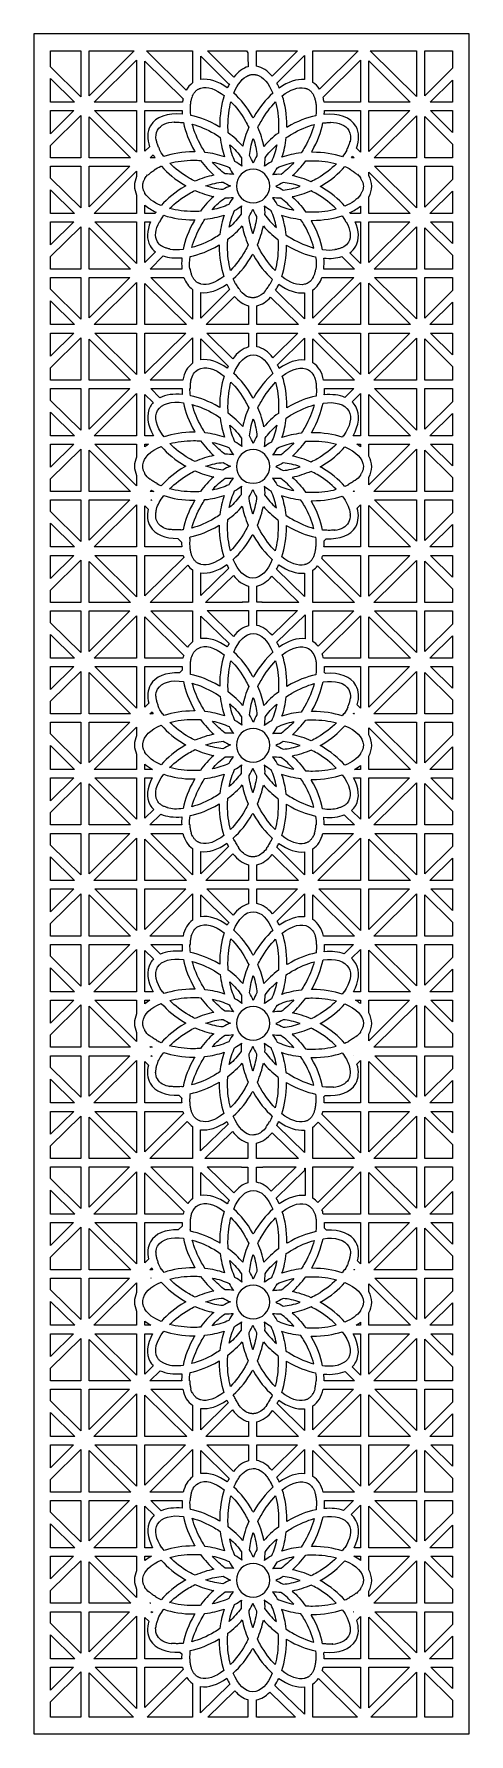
# Model space of a CAD drawing. Header units: centimetres. Extents: x -1.11 to 1.11, y -4.33 to 4.33.
import ezdxf

# ---------------------------------------------------------------- set-up
doc = ezdxf.new("R2010")
doc.units = ezdxf.units.CM
doc.header["$MEASUREMENT"] = 0
doc.layers.add('Layer 1', color=7, linetype='Continuous')

msp = doc.modelspace()

# ---------------------------------------------------------------- linework, layer by layer
at = {"layer": 'Layer 1', "color": 242}
for points, knots in [([(1.10974, 4.33144), (1.10974, 4.33144), (1.10974, 4.24064), (1.10974, 4.24064), (1.10974, 4.24064), (1.10974, 4.24064), (1.10974, 4.18115), (1.10974, 4.18115), (1.10974, 4.18115), (1.10974, 4.18115), (1.10974, 3.74601), (1.10974, 3.74601), (1.10974, 3.74601), (1.10974, 3.74601), (1.10974, 3.68652), (1.10974, 3.68652), (1.10974, 3.68652), (1.10974, 3.68652), (1.10974, 3.67418), (1.10974, 3.67418), (1.10974, 3.67418), (1.10974, 3.67418), (1.10974, 3.61469), (1.10974, 3.61469), (1.10974, 3.61469), (1.10974, 3.61469), (1.10974, 3.17955), (1.10974, 3.17955), (1.10974, 3.17955), (1.10974, 3.17955), (1.10974, 3.12006), (1.10974, 3.12006), (1.10974, 3.12006), (1.10974, 3.12006), (1.10974, 3.10772), (1.10974, 3.10772), (1.10974, 3.10772), (1.10974, 3.10772), (1.10974, 3.04823), (1.10974, 3.04823), (1.10974, 3.04823), (1.10974, 3.04823), (1.10974, 2.61308), (1.10974, 2.61308), (1.10974, 2.61308), (1.10974, 2.61308), (1.10974, 2.5536), (1.10974, 2.5536), (1.10974, 2.5536), (1.10974, 2.5536), (1.10974, 2.54125), (1.10974, 2.54125), (1.10974, 2.54125), (1.10974, 2.54125), (1.10974, 2.48176), (1.10974, 2.48176), (1.10974, 2.48176), (1.10974, 2.48176), (1.10974, 2.04662), (1.10974, 2.04662), (1.10974, 2.04662), (1.10974, 2.04662), (1.10974, 1.98713), (1.10974, 1.98713), (1.10974, 1.98713), (1.10974, 1.98713), (1.10974, 1.97479), (1.10974, 1.97479), (1.10974, 1.97479), (1.10974, 1.97479), (1.10974, 1.9153), (1.10974, 1.9153), (1.10974, 1.9153), (1.10974, 1.9153), (1.10974, 1.48016), (1.10974, 1.48016), (1.10974, 1.48016), (1.10974, 1.48016), (1.10974, 1.42067), (1.10974, 1.42067), (1.10974, 1.42067), (1.10974, 1.42067), (1.10974, 1.40833), (1.10974, 1.40833), (1.10974, 1.40833), (1.10974, 1.40833), (1.10974, 1.34884), (1.10974, 1.34884), (1.10974, 1.34884), (1.10974, 1.34884), (1.10974, 0.91369), (1.10974, 0.91369), (1.10974, 0.91369), (1.10974, 0.91369), (1.10974, 0.85421), (1.10974, 0.85421), (1.10974, 0.85421), (1.10974, 0.85421), (1.10974, 0.84186), (1.10974, 0.84186), (1.10974, 0.84186), (1.10974, 0.84186), (1.10974, 0.78238), (1.10974, 0.78238), (1.10974, 0.78238), (1.10974, 0.78238), (1.10974, 0.34723), (1.10974, 0.34723), (1.10974, 0.34723), (1.10974, 0.34723), (1.10974, 0.28774), (1.10974, 0.28774), (1.10974, 0.28774), (1.10974, 0.28774), (1.10974, 0.2754), (1.10974, 0.2754), (1.10974, 0.2754), (1.10974, 0.2754), (1.10974, 0.21591), (1.10974, 0.21591), (1.10974, 0.21591), (1.10974, 0.21591), (1.10974, -0.21923), (1.10974, -0.21923), (1.10974, -0.21923), (1.10974, -0.21923), (1.10974, -0.27872), (1.10974, -0.27872), (1.10974, -0.27872), (1.10974, -0.27872), (1.10974, -0.29106), (1.10974, -0.29106), (1.10974, -0.29106), (1.10974, -0.29106), (1.10974, -0.35055), (1.10974, -0.35055), (1.10974, -0.35055), (1.10974, -0.35055), (1.10974, -0.78569), (1.10974, -0.78569), (1.10974, -0.78569), (1.10974, -0.78569), (1.10974, -0.84518), (1.10974, -0.84518), (1.10974, -0.84518), (1.10974, -0.84518), (1.10974, -0.85752), (1.10974, -0.85752), (1.10974, -0.85752), (1.10974, -0.85752), (1.10974, -0.91701), (1.10974, -0.91701), (1.10974, -0.91701), (1.10974, -0.91701), (1.10974, -1.35216), (1.10974, -1.35216), (1.10974, -1.35216), (1.10974, -1.35216), (1.10974, -1.41164), (1.10974, -1.41164), (1.10974, -1.41164), (1.10974, -1.41164), (1.10974, -1.42399), (1.10974, -1.42399), (1.10974, -1.42399), (1.10974, -1.42399), (1.10974, -1.48348), (1.10974, -1.48348), (1.10974, -1.48348), (1.10974, -1.48348), (1.10974, -1.91862), (1.10974, -1.91862), (1.10974, -1.91862), (1.10974, -1.91862), (1.10974, -1.97811), (1.10974, -1.97811), (1.10974, -1.97811), (1.10974, -1.97811), (1.10974, -1.99045), (1.10974, -1.99045), (1.10974, -1.99045), (1.10974, -1.99045), (1.10974, -2.04994), (1.10974, -2.04994), (1.10974, -2.04994), (1.10974, -2.04994), (1.10974, -2.48508), (1.10974, -2.48508), (1.10974, -2.48508), (1.10974, -2.48508), (1.10974, -2.54457), (1.10974, -2.54457), (1.10974, -2.54457), (1.10974, -2.54457), (1.10974, -2.55691), (1.10974, -2.55691), (1.10974, -2.55691), (1.10974, -2.55691), (1.10974, -2.6164), (1.10974, -2.6164), (1.10974, -2.6164), (1.10974, -2.6164), (1.10974, -3.05155), (1.10974, -3.05155), (1.10974, -3.05155), (1.10974, -3.05155), (1.10974, -3.11103), (1.10974, -3.11103), (1.10974, -3.11103), (1.10974, -3.11103), (1.10974, -3.12338), (1.10974, -3.12338), (1.10974, -3.12338), (1.10974, -3.12338), (1.10974, -3.18286), (1.10974, -3.18286), (1.10974, -3.18286), (1.10974, -3.18286), (1.10974, -3.61801), (1.10974, -3.61801), (1.10974, -3.61801), (1.10974, -3.61801), (1.10974, -3.6775), (1.10974, -3.6775), (1.10974, -3.6775), (1.10974, -3.6775), (1.10974, -3.68984), (1.10974, -3.68984), (1.10974, -3.68984), (1.10974, -3.68984), (1.10974, -3.74933), (1.10974, -3.74933), (1.10974, -3.74933), (1.10974, -3.74933), (1.10974, -4.18447), (1.10974, -4.18447), (1.10974, -4.18447), (1.10974, -4.18447), (1.10974, -4.24396), (1.10974, -4.24396), (1.10974, -4.24396), (1.10974, -4.24396), (1.10974, -4.33143), (1.10974, -4.33143), (1.10974, -4.33143), (1.10974, -4.33143), (0.68678, -4.33143), (0.68678, -4.33143), (0.68678, -4.33143), (0.68678, -4.33143), (0.6268, -4.33143), (0.6268, -4.33143), (0.6268, -4.33143), (0.6268, -4.33143), (0.52285, -4.33143), (0.52285, -4.33143), (0.52285, -4.33143), (0.52285, -4.33143), (0.46287, -4.33143), (0.46287, -4.33143), (0.46287, -4.33143), (0.46287, -4.33143), (0.11565, -4.33143), (0.11565, -4.33143), (0.11565, -4.33143), (0.11565, -4.33143), (0.05567, -4.33143), (0.05567, -4.33143), (0.05567, -4.33143), (0.05567, -4.33143), (-0.04828, -4.33143), (-0.04828, -4.33143), (-0.04828, -4.33143), (-0.04828, -4.33143), (-0.10825, -4.33143), (-0.10825, -4.33143), (-0.10825, -4.33143), (-0.10825, -4.33143), (-0.45548, -4.33143), (-0.45548, -4.33143), (-0.45548, -4.33143), (-0.45548, -4.33143), (-0.51546, -4.33143), (-0.51546, -4.33143), (-0.51546, -4.33143), (-0.51546, -4.33143), (-0.61941, -4.33143), (-0.61941, -4.33143), (-0.61941, -4.33143), (-0.61941, -4.33143), (-0.67938, -4.33143), (-0.67938, -4.33143), (-0.67938, -4.33143), (-0.67938, -4.33143), (-1.10974, -4.33143), (-1.10974, -4.33143), (-1.10974, -4.33143), (-1.10974, -4.33143), (-1.10974, -4.25129), (-1.10974, -4.25129), (-1.10974, -4.25129), (-1.10974, -4.25129), (-1.10974, -4.1918), (-1.10974, -4.1918), (-1.10974, -4.1918), (-1.10974, -4.1918), (-1.10974, -3.74199), (-1.10974, -3.74199), (-1.10974, -3.74199), (-1.10974, -3.74199), (-1.10974, -3.62534), (-1.10974, -3.62534), (-1.10974, -3.62534), (-1.10974, -3.62534), (-1.10974, -3.17553), (-1.10974, -3.17553), (-1.10974, -3.17553), (-1.10974, -3.17553), (-1.10974, -3.05888), (-1.10974, -3.05888), (-1.10974, -3.05888), (-1.10974, -3.05888), (-1.10974, -2.60907), (-1.10974, -2.60907), (-1.10974, -2.60907), (-1.10974, -2.60907), (-1.10974, -2.49242), (-1.10974, -2.49242), (-1.10974, -2.49242), (-1.10974, -2.49242), (-1.10974, -2.04261), (-1.10974, -2.04261), (-1.10974, -2.04261), (-1.10974, -2.04261), (-1.10974, -1.92595), (-1.10974, -1.92595), (-1.10974, -1.92595), (-1.10974, -1.92595), (-1.10974, -1.47614), (-1.10974, -1.47614), (-1.10974, -1.47614), (-1.10974, -1.47614), (-1.10974, -1.35949), (-1.10974, -1.35949), (-1.10974, -1.35949), (-1.10974, -1.35949), (-1.10974, -0.90968), (-1.10974, -0.90968), (-1.10974, -0.90968), (-1.10974, -0.90968), (-1.10974, -0.79303), (-1.10974, -0.79303), (-1.10974, -0.79303), (-1.10974, -0.79303), (-1.10974, -0.34322), (-1.10974, -0.34322), (-1.10974, -0.34322), (-1.10974, -0.34322), (-1.10974, -0.22656), (-1.10974, -0.22656), (-1.10974, -0.22656), (-1.10974, -0.22656), (-1.10974, 0.22325), (-1.10974, 0.22325), (-1.10974, 0.22325), (-1.10974, 0.22325), (-1.10974, 0.3399), (-1.10974, 0.3399), (-1.10974, 0.3399), (-1.10974, 0.3399), (-1.10974, 0.78971), (-1.10974, 0.78971), (-1.10974, 0.78971), (-1.10974, 0.78971), (-1.10974, 0.90636), (-1.10974, 0.90636), (-1.10974, 0.90636), (-1.10974, 0.90636), (-1.10974, 1.35617), (-1.10974, 1.35617), (-1.10974, 1.35617), (-1.10974, 1.35617), (-1.10974, 1.47282), (-1.10974, 1.47282), (-1.10974, 1.47282), (-1.10974, 1.47282), (-1.10974, 1.92263), (-1.10974, 1.92263), (-1.10974, 1.92263), (-1.10974, 1.92263), (-1.10974, 2.03929), (-1.10974, 2.03929), (-1.10974, 2.03929), (-1.10974, 2.03929), (-1.10974, 2.4891), (-1.10974, 2.4891), (-1.10974, 2.4891), (-1.10974, 2.4891), (-1.10974, 2.60575), (-1.10974, 2.60575), (-1.10974, 2.60575), (-1.10974, 2.60575), (-1.10974, 3.05556), (-1.10974, 3.05556), (-1.10974, 3.05556), (-1.10974, 3.05556), (-1.10974, 3.17221), (-1.10974, 3.17221), (-1.10974, 3.17221), (-1.10974, 3.17221), (-1.10974, 3.62202), (-1.10974, 3.62202), (-1.10974, 3.62202), (-1.10974, 3.62202), (-1.10974, 3.73868), (-1.10974, 3.73868), (-1.10974, 3.73868), (-1.10974, 3.73868), (-1.10974, 4.18849), (-1.10974, 4.18849), (-1.10974, 4.18849), (-1.10974, 4.18849), (-1.10974, 4.24797), (-1.10974, 4.24797), (-1.10974, 4.24797), (-1.10974, 4.24797), (-1.10974, 4.33144), (-1.10974, 4.33144), (-1.10974, 4.33144), (-1.10974, 4.33144), (-0.68275, 4.33144), (-0.68275, 4.33144), (-0.68275, 4.33144), (-0.68275, 4.33144), (-0.62277, 4.33144), (-0.62277, 4.33144), (-0.62277, 4.33144), (-0.62277, 4.33144), (-0.51209, 4.33144), (-0.51209, 4.33144), (-0.51209, 4.33144), (-0.51209, 4.33144), (-0.45211, 4.33144), (-0.45211, 4.33144), (-0.45211, 4.33144), (-0.45211, 4.33144), (-0.11162, 4.33144), (-0.11162, 4.33144), (-0.11162, 4.33144), (-0.11162, 4.33144), (-0.05164, 4.33144), (-0.05164, 4.33144), (-0.05164, 4.33144), (-0.05164, 4.33144), (0.05904, 4.33144), (0.05904, 4.33144), (0.05904, 4.33144), (0.05904, 4.33144), (0.11901, 4.33144), (0.11901, 4.33144), (0.11901, 4.33144), (0.11901, 4.33144), (0.45951, 4.33144), (0.45951, 4.33144), (0.45951, 4.33144), (0.45951, 4.33144), (0.51949, 4.33144), (0.51949, 4.33144), (0.51949, 4.33144), (0.51949, 4.33144), (0.63016, 4.33144), (0.63016, 4.33144), (0.63016, 4.33144), (0.63016, 4.33144), (0.69014, 4.33144), (0.69014, 4.33144), (0.69014, 4.33144), (0.69014, 4.33144), (1.10974, 4.33144), (1.10974, 4.33144)], [0, 0, 0, 0, 0.0082645, 0.0082645, 0.0082645, 0.0082645, 0.0165289, 0.0165289, 0.0165289, 0.0165289, 0.0247934, 0.0247934, 0.0247934, 0.0247934, 0.0330579, 0.0330579, 0.0330579, 0.0330579, 0.0413223, 0.0413223, 0.0413223, 0.0413223, 0.0495868, 0.0495868, 0.0495868, 0.0495868, 0.0578512, 0.0578512, 0.0578512, 0.0578512, 0.0661157, 0.0661157, 0.0661157, 0.0661157, 0.0743802, 0.0743802, 0.0743802, 0.0743802, 0.0826446, 0.0826446, 0.0826446, 0.0826446, 0.0909091, 0.0909091, 0.0909091, 0.0909091, 0.0991736, 0.0991736, 0.0991736, 0.0991736, 0.107438, 0.107438, 0.107438, 0.107438, 0.1157025, 0.1157025, 0.1157025, 0.1157025, 0.1239669, 0.1239669, 0.1239669, 0.1239669, 0.1322314, 0.1322314, 0.1322314, 0.1322314, 0.1404959, 0.1404959, 0.1404959, 0.1404959, 0.1487603, 0.1487603, 0.1487603, 0.1487603, 0.1570248, 0.1570248, 0.1570248, 0.1570248, 0.1652893, 0.1652893, 0.1652893, 0.1652893, 0.1735537, 0.1735537, 0.1735537, 0.1735537, 0.1818182, 0.1818182, 0.1818182, 0.1818182, 0.1900826, 0.1900826, 0.1900826, 0.1900826, 0.1983471, 0.1983471, 0.1983471, 0.1983471, 0.2066116, 0.2066116, 0.2066116, 0.2066116, 0.214876, 0.214876, 0.214876, 0.214876, 0.2231405, 0.2231405, 0.2231405, 0.2231405, 0.231405, 0.231405, 0.231405, 0.231405, 0.2396694, 0.2396694, 0.2396694, 0.2396694, 0.2479339, 0.2479339, 0.2479339, 0.2479339, 0.2561983, 0.2561983, 0.2561983, 0.2561983, 0.2644628, 0.2644628, 0.2644628, 0.2644628, 0.2727273, 0.2727273, 0.2727273, 0.2727273, 0.2809917, 0.2809917, 0.2809917, 0.2809917, 0.2892562, 0.2892562, 0.2892562, 0.2892562, 0.2975207, 0.2975207, 0.2975207, 0.2975207, 0.3057851, 0.3057851, 0.3057851, 0.3057851, 0.3140496, 0.3140496, 0.3140496, 0.3140496, 0.322314, 0.322314, 0.322314, 0.322314, 0.3305785, 0.3305785, 0.3305785, 0.3305785, 0.338843, 0.338843, 0.338843, 0.338843, 0.3471074, 0.3471074, 0.3471074, 0.3471074, 0.3553719, 0.3553719, 0.3553719, 0.3553719, 0.3636364, 0.3636364, 0.3636364, 0.3636364, 0.3719008, 0.3719008, 0.3719008, 0.3719008, 0.3801653, 0.3801653, 0.3801653, 0.3801653, 0.3884298, 0.3884298, 0.3884298, 0.3884298, 0.3966942, 0.3966942, 0.3966942, 0.3966942, 0.4049587, 0.4049587, 0.4049587, 0.4049587, 0.4132231, 0.4132231, 0.4132231, 0.4132231, 0.4214876, 0.4214876, 0.4214876, 0.4214876, 0.4297521, 0.4297521, 0.4297521, 0.4297521, 0.4380165, 0.4380165, 0.4380165, 0.4380165, 0.446281, 0.446281, 0.446281, 0.446281, 0.4545455, 0.4545455, 0.4545455, 0.4545455, 0.4628099, 0.4628099, 0.4628099, 0.4628099, 0.4710744, 0.4710744, 0.4710744, 0.4710744, 0.4793388, 0.4793388, 0.4793388, 0.4793388, 0.4876033, 0.4876033, 0.4876033, 0.4876033, 0.4958678, 0.4958678, 0.4958678, 0.4958678, 0.5041322, 0.5041322, 0.5041322, 0.5041322, 0.5123967, 0.5123967, 0.5123967, 0.5123967, 0.5206612, 0.5206612, 0.5206612, 0.5206612, 0.5289256, 0.5289256, 0.5289256, 0.5289256, 0.5371901, 0.5371901, 0.5371901, 0.5371901, 0.5454545, 0.5454545, 0.5454545, 0.5454545, 0.553719, 0.553719, 0.553719, 0.553719, 0.5619835, 0.5619835, 0.5619835, 0.5619835, 0.5702479, 0.5702479, 0.5702479, 0.5702479, 0.5785124, 0.5785124, 0.5785124, 0.5785124, 0.5867769, 0.5867769, 0.5867769, 0.5867769, 0.5950413, 0.5950413, 0.5950413, 0.5950413, 0.6033058, 0.6033058, 0.6033058, 0.6033058, 0.6115702, 0.6115702, 0.6115702, 0.6115702, 0.6198347, 0.6198347, 0.6198347, 0.6198347, 0.6280992, 0.6280992, 0.6280992, 0.6280992, 0.6363636, 0.6363636, 0.6363636, 0.6363636, 0.6446281, 0.6446281, 0.6446281, 0.6446281, 0.6528926, 0.6528926, 0.6528926, 0.6528926, 0.661157, 0.661157, 0.661157, 0.661157, 0.6694215, 0.6694215, 0.6694215, 0.6694215, 0.677686, 0.677686, 0.677686, 0.677686, 0.6859504, 0.6859504, 0.6859504, 0.6859504, 0.6942149, 0.6942149, 0.6942149, 0.6942149, 0.7024793, 0.7024793, 0.7024793, 0.7024793, 0.7107438, 0.7107438, 0.7107438, 0.7107438, 0.7190083, 0.7190083, 0.7190083, 0.7190083, 0.7272727, 0.7272727, 0.7272727, 0.7272727, 0.7355372, 0.7355372, 0.7355372, 0.7355372, 0.7438017, 0.7438017, 0.7438017, 0.7438017, 0.7520661, 0.7520661, 0.7520661, 0.7520661, 0.7603306, 0.7603306, 0.7603306, 0.7603306, 0.768595, 0.768595, 0.768595, 0.768595, 0.7768595, 0.7768595, 0.7768595, 0.7768595, 0.785124, 0.785124, 0.785124, 0.785124, 0.7933884, 0.7933884, 0.7933884, 0.7933884, 0.8016529, 0.8016529, 0.8016529, 0.8016529, 0.8099174, 0.8099174, 0.8099174, 0.8099174, 0.8181818, 0.8181818, 0.8181818, 0.8181818, 0.8264463, 0.8264463, 0.8264463, 0.8264463, 0.8347107, 0.8347107, 0.8347107, 0.8347107, 0.8429752, 0.8429752, 0.8429752, 0.8429752, 0.8512397, 0.8512397, 0.8512397, 0.8512397, 0.8595041, 0.8595041, 0.8595041, 0.8595041, 0.8677686, 0.8677686, 0.8677686, 0.8677686, 0.8760331, 0.8760331, 0.8760331, 0.8760331, 0.8842975, 0.8842975, 0.8842975, 0.8842975, 0.892562, 0.892562, 0.892562, 0.892562, 0.9008264, 0.9008264, 0.9008264, 0.9008264, 0.9090909, 0.9090909, 0.9090909, 0.9090909, 0.9173554, 0.9173554, 0.9173554, 0.9173554, 0.9256198, 0.9256198, 0.9256198, 0.9256198, 0.9338843, 0.9338843, 0.9338843, 0.9338843, 0.9421488, 0.9421488, 0.9421488, 0.9421488, 0.9504132, 0.9504132, 0.9504132, 0.9504132, 0.9586777, 0.9586777, 0.9586777, 0.9586777, 0.9669421, 0.9669421, 0.9669421, 0.9669421, 0.9752066, 0.9752066, 0.9752066, 0.9752066, 0.9834711, 0.9834711, 0.9834711, 0.9834711, 1, 1, 1, 1]), ([(-1.02492, 4.16384), (-1.02492, 4.16384), (-0.87134, 4.01152), (-0.87134, 4.01152), (-0.87134, 4.01152), (-0.87134, 4.01152), (-0.87134, 4.24567), (-0.87134, 4.24567), (-0.87134, 4.24567), (-0.87134, 4.24567), (-1.02492, 4.24567), (-1.02492, 4.24567), (-1.02492, 4.24567), (-1.02492, 4.24567), (-1.02492, 4.16384), (-1.02492, 4.16384)], [0, 0, 0, 0, 0.2, 0.2, 0.2, 0.2, 0.4, 0.4, 0.4, 0.4, 0.6, 0.6, 0.6, 0.6, 1, 1, 1, 1]), ([(-0.82893, 4.24567), (-0.82893, 4.24567), (-0.82893, 4.01719), (-0.82893, 4.01719), (-0.82893, 4.01719), (-0.82893, 4.01719), (-0.59857, 4.24567), (-0.59857, 4.24567), (-0.59857, 4.24567), (-0.59857, 4.24567), (-0.82893, 4.24567), (-0.82893, 4.24567)], [0, 0, 0, 0, 0.25, 0.25, 0.25, 0.25, 0.5, 0.5, 0.5, 0.5, 1, 1, 1, 1]), ([(-0.33361, 4.04465), (-0.32516, 4.06012), (-0.31413, 4.07296), (-0.30051, 4.0825), (-0.30051, 4.0825), (-0.30051, 4.0825), (-0.30051, 4.24567), (-0.30051, 4.24567), (-0.30051, 4.24567), (-0.30051, 4.24567), (-0.53629, 4.24567), (-0.53629, 4.24567), (-0.53629, 4.24567), (-0.53629, 4.24567), (-0.33361, 4.04465), (-0.33361, 4.04465)], [0, 0, 0, 0, 0.2, 0.2, 0.2, 0.2, 0.4, 0.4, 0.4, 0.4, 0.6, 0.6, 0.6, 0.6, 1, 1, 1, 1]), ([(-0.09006, 4.11205), (-0.06861, 4.13919), (-0.04352, 4.15776), (-0.01634, 4.16497), (-0.01634, 4.16497), (-0.01765, 4.18877), (-0.0195, 4.20785), (-0.0195, 4.23568), (-0.0195, 4.23568), (-0.0195, 4.23568), (-0.0256, 4.24567), (-0.0256, 4.24567), (-0.0256, 4.24567), (-0.0256, 4.24567), (-0.22478, 4.24567), (-0.22478, 4.24567), (-0.22478, 4.24567), (-0.22478, 4.24567), (-0.09006, 4.11205), (-0.09006, 4.11205)], [0, 0, 0, 0, 0.1666667, 0.1666667, 0.1666667, 0.1666667, 0.3333333, 0.3333333, 0.3333333, 0.3333333, 0.5, 0.5, 0.5, 0.5, 0.6666667, 0.6666667, 0.6666667, 0.6666667, 1, 1, 1, 1]), ([(0.02607, 4.16683), (0.05499, 4.16175), (0.0818, 4.14387), (0.10469, 4.1164), (0.10469, 4.1164), (0.10469, 4.1164), (0.23502, 4.24567), (0.23502, 4.24567), (0.23502, 4.24567), (0.23502, 4.24567), (0.02607, 4.24567), (0.02607, 4.24567), (0.02607, 4.24567), (0.02607, 4.24567), (0.02607, 4.16683), (0.02607, 4.16683)], [0, 0, 0, 0, 0.2, 0.2, 0.2, 0.2, 0.4, 0.4, 0.4, 0.4, 0.6, 0.6, 0.6, 0.6, 1, 1, 1, 1]), ([(0.31273, 4.08501), (0.32666, 4.0766), (0.33815, 4.06499), (0.34718, 4.05077), (0.34718, 4.05077), (0.34718, 4.05077), (0.54369, 4.24567), (0.54369, 4.24567), (0.54369, 4.24567), (0.54369, 4.24567), (0.31273, 4.24567), (0.31273, 4.24567), (0.31273, 4.24567), (0.31273, 4.24567), (0.31273, 4.08501), (0.31273, 4.08501)], [0, 0, 0, 0, 0.2, 0.2, 0.2, 0.2, 0.4, 0.4, 0.4, 0.4, 0.6, 0.6, 0.6, 0.6, 1, 1, 1, 1]), ([(0.60596, 4.24567), (0.60596, 4.24567), (0.84116, 4.0124), (0.84116, 4.0124), (0.84116, 4.0124), (0.84116, 4.0124), (0.84116, 4.24567), (0.84116, 4.24567), (0.84116, 4.24567), (0.84116, 4.24567), (0.60596, 4.24567), (0.60596, 4.24567)], [0, 0, 0, 0, 0.25, 0.25, 0.25, 0.25, 0.5, 0.5, 0.5, 0.5, 1, 1, 1, 1]), ([(0.88357, 4.24567), (0.88357, 4.24567), (0.88357, 4.01631), (0.88357, 4.01631), (0.88357, 4.01631), (0.88357, 4.01631), (1.02492, 4.15651), (1.02492, 4.15651), (1.02492, 4.15651), (1.02492, 4.15651), (1.02492, 4.24567), (1.02492, 4.24567), (1.02492, 4.24567), (1.02492, 4.24567), (0.88357, 4.24567), (0.88357, 4.24567)], [0, 0, 0, 0, 0.2, 0.2, 0.2, 0.2, 0.4, 0.4, 0.4, 0.4, 0.6, 0.6, 0.6, 0.6, 1, 1, 1, 1]), ([(-0.58593, 3.98375), (-0.58593, 3.98375), (-0.58593, 4.19872), (-0.58593, 4.19872), (-0.58593, 4.19872), (-0.58593, 4.19872), (-0.80267, 3.98375), (-0.80267, 3.98375), (-0.80267, 3.98375), (-0.80267, 3.98375), (-0.58593, 3.98375), (-0.58593, 3.98375)], [0, 0, 0, 0, 0.25, 0.25, 0.25, 0.25, 0.5, 0.5, 0.5, 0.5, 1, 1, 1, 1]), ([(-0.35228, 3.98375), (-0.35152, 3.98959), (-0.35055, 3.99528), (-0.34938, 4.0008), (-0.34938, 4.0008), (-0.34938, 4.0008), (-0.54352, 4.19335), (-0.54352, 4.19335), (-0.54352, 4.19335), (-0.54352, 4.19335), (-0.54352, 3.98375), (-0.54352, 3.98375), (-0.54352, 3.98375), (-0.54352, 3.98375), (-0.35228, 3.98375), (-0.35228, 3.98375)], [0, 0, 0, 0, 0.2, 0.2, 0.2, 0.2, 0.4, 0.4, 0.4, 0.4, 0.6, 0.6, 0.6, 0.6, 1, 1, 1, 1]), ([(-0.2581, 4.09943), (-0.21754, 4.10579), (-0.16987, 4.09), (-0.12329, 4.05693), (-0.12329, 4.05693), (-0.11996, 4.06414), (-0.11644, 4.07108), (-0.11275, 4.07771), (-0.11275, 4.07771), (-0.11275, 4.07771), (-0.1138, 4.07718), (-0.1138, 4.07718), (-0.1138, 4.07718), (-0.1138, 4.07718), (-0.11509, 4.07649), (-0.11509, 4.07649), (-0.11509, 4.07649), (-0.11509, 4.07649), (-0.2581, 4.21833), (-0.2581, 4.21833), (-0.2581, 4.21833), (-0.2581, 4.21833), (-0.2581, 4.09943), (-0.2581, 4.09943)], [0, 0, 0, 0, 0.1428571, 0.1428571, 0.1428571, 0.1428571, 0.2857143, 0.2857143, 0.2857143, 0.2857143, 0.4285714, 0.4285714, 0.4285714, 0.4285714, 0.5714286, 0.5714286, 0.5714286, 0.5714286, 0.7142857, 0.7142857, 0.7142857, 0.7142857, 1, 1, 1, 1]), ([(0.12903, 4.08105), (0.13353, 4.0732), (0.13778, 4.06491), (0.14178, 4.05622), (0.14178, 4.05622), (0.18601, 4.08747), (0.23121, 4.10312), (0.27032, 4.099), (0.27032, 4.099), (0.27032, 4.099), (0.27032, 4.2212), (0.27032, 4.2212), (0.27032, 4.2212), (0.27032, 4.2212), (0.12903, 4.08105), (0.12903, 4.08105)], [0, 0, 0, 0, 0.2, 0.2, 0.2, 0.2, 0.4, 0.4, 0.4, 0.4, 0.6, 0.6, 0.6, 0.6, 1, 1, 1, 1]), ([(0.36499, 4.00895), (0.36713, 4.00093), (0.36879, 3.99252), (0.36998, 3.98375), (0.36998, 3.98375), (0.36998, 3.98375), (0.55574, 3.98375), (0.55574, 3.98375), (0.55574, 3.98375), (0.55574, 3.98375), (0.55574, 4.19814), (0.55574, 4.19814), (0.55574, 4.19814), (0.55574, 4.19814), (0.36499, 4.00895), (0.36499, 4.00895)], [0, 0, 0, 0, 0.2, 0.2, 0.2, 0.2, 0.4, 0.4, 0.4, 0.4, 0.6, 0.6, 0.6, 0.6, 1, 1, 1, 1]), ([(0.59815, 4.19393), (0.59815, 4.19393), (0.59815, 3.98375), (0.59815, 3.98375), (0.59815, 3.98375), (0.59815, 3.98375), (0.81007, 3.98375), (0.81007, 3.98375), (0.81007, 3.98375), (0.81007, 3.98375), (0.59815, 4.19393), (0.59815, 4.19393)], [0, 0, 0, 0, 0.25, 0.25, 0.25, 0.25, 0.5, 0.5, 0.5, 0.5, 1, 1, 1, 1]), ([(-1.02492, 3.98375), (-1.02492, 3.98375), (-0.90332, 3.98375), (-0.90332, 3.98375), (-0.90332, 3.98375), (-0.90332, 3.98375), (-1.02492, 4.10436), (-1.02492, 4.10436), (-1.02492, 4.10436), (-1.02492, 4.10436), (-1.02492, 3.98375), (-1.02492, 3.98375)], [0, 0, 0, 0, 0.25, 0.25, 0.25, 0.25, 0.5, 0.5, 0.5, 0.5, 1, 1, 1, 1]), ([(0.02659, 4.12302), (0.02659, 4.12302), (0.02659, 4.12267), (0.02659, 4.12267), (0.02659, 4.12267), (0.02659, 4.12267), (0.0264, 4.12274), (0.0264, 4.12274), (0.0264, 4.12274), (0.0264, 4.12274), (0.02354, 4.12354), (0.02354, 4.12354), (0.02354, 4.12354), (0.02354, 4.12354), (0.0207, 4.1242), (0.0207, 4.1242), (0.0207, 4.1242), (0.0207, 4.1242), (0.02069, 4.1242), (0.02069, 4.1242), (0.02069, 4.1242), (0.02069, 4.1242), (0.02044, 4.12426), (0.02044, 4.12426), (0.02044, 4.12426), (0.02044, 4.12426), (0.01761, 4.12476), (0.01761, 4.12476), (0.01761, 4.12476), (0.01761, 4.12476), (0.01478, 4.12512), (0.01478, 4.12512), (0.01478, 4.12512), (0.01478, 4.12512), (0.01194, 4.12534), (0.01194, 4.12534), (0.01194, 4.12534), (0.01194, 4.12534), (0.00908, 4.12541), (0.00908, 4.12541), (0.00908, 4.12541), (0.00908, 4.12541), (0.00623, 4.12534), (0.00623, 4.12534), (0.00623, 4.12534), (0.00623, 4.12534), (0.0034, 4.12513), (0.0034, 4.12513), (0.0034, 4.12513), (0.0034, 4.12513), (0.00058, 4.12477), (0.00058, 4.12477), (0.00058, 4.12477), (0.00058, 4.12477), (-0.00224, 4.12426), (-0.00224, 4.12426), (-0.00224, 4.12426), (-0.00224, 4.12426), (-0.00506, 4.12362), (-0.00506, 4.12362), (-0.00506, 4.12362), (-0.00506, 4.12362), (-0.00791, 4.12282), (-0.00791, 4.12282), (-0.00791, 4.12282), (-0.00791, 4.12282), (-0.01077, 4.12186), (-0.01077, 4.12186), (-0.01077, 4.12186), (-0.01077, 4.12186), (-0.01367, 4.12074), (-0.01367, 4.12074), (-0.01367, 4.12074), (-0.01367, 4.12074), (-0.01509, 4.12012), (-0.01509, 4.12012), (-0.01509, 4.12012), (-0.01509, 4.12012), (-0.01509, 4.12082), (-0.01509, 4.12082), (-0.01509, 4.12082), (-0.04513, 4.10922), (-0.07149, 4.07643), (-0.09026, 4.03038), (-0.09026, 4.03038), (-0.05512, 3.99874), (-0.02179, 3.95754), (0.00593, 3.90899), (0.00593, 3.90899), (0.00705, 3.90702), (0.00815, 3.90505), (0.00925, 3.90307), (0.00925, 3.90307), (0.01013, 3.90466), (0.01102, 3.90624), (0.01193, 3.90783), (0.01193, 3.90783), (0.0398, 3.95664), (0.07334, 3.99803), (0.10869, 4.02973), (0.10869, 4.02973), (0.08853, 4.07951), (0.05953, 4.11392), (0.02659, 4.12302)], [0, 0, 0, 0, 0.037037, 0.037037, 0.037037, 0.037037, 0.0740741, 0.0740741, 0.0740741, 0.0740741, 0.1111111, 0.1111111, 0.1111111, 0.1111111, 0.1481481, 0.1481481, 0.1481481, 0.1481481, 0.1851852, 0.1851852, 0.1851852, 0.1851852, 0.2222222, 0.2222222, 0.2222222, 0.2222222, 0.2592593, 0.2592593, 0.2592593, 0.2592593, 0.2962963, 0.2962963, 0.2962963, 0.2962963, 0.3333333, 0.3333333, 0.3333333, 0.3333333, 0.3703704, 0.3703704, 0.3703704, 0.3703704, 0.4074074, 0.4074074, 0.4074074, 0.4074074, 0.4444444, 0.4444444, 0.4444444, 0.4444444, 0.4814815, 0.4814815, 0.4814815, 0.4814815, 0.5185185, 0.5185185, 0.5185185, 0.5185185, 0.5555556, 0.5555556, 0.5555556, 0.5555556, 0.5925926, 0.5925926, 0.5925926, 0.5925926, 0.6296296, 0.6296296, 0.6296296, 0.6296296, 0.6666667, 0.6666667, 0.6666667, 0.6666667, 0.7037037, 0.7037037, 0.7037037, 0.7037037, 0.7407407, 0.7407407, 0.7407407, 0.7407407, 0.7777778, 0.7777778, 0.7777778, 0.7777778, 0.8148148, 0.8148148, 0.8148148, 0.8148148, 0.8518519, 0.8518519, 0.8518519, 0.8518519, 0.8888889, 0.8888889, 0.8888889, 0.8888889, 0.9259259, 0.9259259, 0.9259259, 0.9259259, 1, 1, 1, 1]), ([(1.02492, 4.09703), (1.02492, 4.09703), (0.91071, 3.98375), (0.91071, 3.98375), (0.91071, 3.98375), (0.91071, 3.98375), (1.02492, 3.98375), (1.02492, 3.98375), (1.02492, 3.98375), (1.02492, 3.98375), (1.02492, 4.09703), (1.02492, 4.09703)], [0, 0, 0, 0, 0.25, 0.25, 0.25, 0.25, 0.5, 0.5, 0.5, 0.5, 1, 1, 1, 1]), ([(-0.30275, 4.01403), (-0.30275, 4.01403), (-0.30161, 4.01291), (-0.30161, 4.01291), (-0.30161, 4.01291), (-0.30161, 4.01291), (-0.30177, 4.01254), (-0.30177, 4.01254), (-0.30177, 4.01254), (-0.30177, 4.01254), (-0.30318, 4.00875), (-0.30318, 4.00875), (-0.30318, 4.00875), (-0.30318, 4.00875), (-0.3045, 4.00479), (-0.3045, 4.00479), (-0.3045, 4.00479), (-0.3045, 4.00479), (-0.30573, 4.00066), (-0.30573, 4.00066), (-0.30573, 4.00066), (-0.30573, 4.00066), (-0.30686, 3.99636), (-0.30686, 3.99636), (-0.30686, 3.99636), (-0.30686, 3.99636), (-0.30789, 3.99189), (-0.30789, 3.99189), (-0.30789, 3.99189), (-0.30789, 3.99189), (-0.30881, 3.98727), (-0.30881, 3.98727), (-0.30881, 3.98727), (-0.30881, 3.98727), (-0.30961, 3.98249), (-0.30961, 3.98249), (-0.30961, 3.98249), (-0.30961, 3.98249), (-0.31031, 3.97756), (-0.31031, 3.97756), (-0.31031, 3.97756), (-0.31031, 3.97756), (-0.31089, 3.97249), (-0.31089, 3.97249), (-0.31089, 3.97249), (-0.31089, 3.97249), (-0.31134, 3.96727), (-0.31134, 3.96727), (-0.31134, 3.96727), (-0.31134, 3.96727), (-0.31167, 3.96192), (-0.31167, 3.96192), (-0.31167, 3.96192), (-0.31167, 3.96192), (-0.31188, 3.95643), (-0.31188, 3.95643), (-0.31188, 3.95643), (-0.31188, 3.95643), (-0.31196, 3.95082), (-0.31196, 3.95082), (-0.31196, 3.95082), (-0.31196, 3.95082), (-0.3119, 3.94509), (-0.3119, 3.94509), (-0.3119, 3.94509), (-0.3119, 3.94509), (-0.31172, 3.93924), (-0.31172, 3.93924), (-0.31172, 3.93924), (-0.31172, 3.93924), (-0.3114, 3.93328), (-0.3114, 3.93328), (-0.3114, 3.93328), (-0.3114, 3.93328), (-0.31018, 3.91696), (-0.31018, 3.91696), (-0.31018, 3.91696), (-0.26447, 3.90725), (-0.21571, 3.88851), (-0.16814, 3.86074), (-0.16814, 3.86074), (-0.16619, 3.8596), (-0.16426, 3.85845), (-0.16234, 3.85729), (-0.16234, 3.85729), (-0.16236, 3.85911), (-0.16237, 3.86094), (-0.16237, 3.86277), (-0.16237, 3.86277), (-0.16237, 3.91913), (-0.15379, 3.97193), (-0.13885, 4.01726), (-0.13885, 4.01726), (-0.18179, 4.05085), (-0.22478, 4.06593), (-0.2581, 4.05597), (-0.2581, 4.05597), (-0.2581, 4.05597), (-0.2581, 4.05567), (-0.2581, 4.05567), (-0.2581, 4.05567), (-0.2581, 4.05567), (-0.25924, 4.05537), (-0.25924, 4.05537), (-0.25924, 4.05537), (-0.25924, 4.05537), (-0.26202, 4.0545), (-0.26202, 4.0545), (-0.26202, 4.0545), (-0.26202, 4.0545), (-0.26472, 4.05351), (-0.26472, 4.05351), (-0.26472, 4.05351), (-0.26472, 4.05351), (-0.26734, 4.05239), (-0.26734, 4.05239), (-0.26734, 4.05239), (-0.26734, 4.05239), (-0.26991, 4.05115), (-0.26991, 4.05115), (-0.26991, 4.05115), (-0.26991, 4.05115), (-0.27243, 4.04976), (-0.27243, 4.04976), (-0.27243, 4.04976), (-0.27243, 4.04976), (-0.27486, 4.04826), (-0.27486, 4.04826), (-0.27486, 4.04826), (-0.27486, 4.04826), (-0.2772, 4.04664), (-0.2772, 4.04664), (-0.2772, 4.04664), (-0.2772, 4.04664), (-0.27946, 4.04491), (-0.27946, 4.04491), (-0.27946, 4.04491), (-0.27946, 4.04491), (-0.28166, 4.04305), (-0.28166, 4.04305), (-0.28166, 4.04305), (-0.28166, 4.04305), (-0.28379, 4.04105), (-0.28379, 4.04105), (-0.28379, 4.04105), (-0.28379, 4.04105), (-0.28585, 4.03892), (-0.28585, 4.03892), (-0.28585, 4.03892), (-0.28585, 4.03892), (-0.28786, 4.03665), (-0.28786, 4.03665), (-0.28786, 4.03665), (-0.28786, 4.03665), (-0.28982, 4.03421), (-0.28982, 4.03421), (-0.28982, 4.03421), (-0.28982, 4.03421), (-0.29172, 4.03163), (-0.29172, 4.03163), (-0.29172, 4.03163), (-0.29172, 4.03163), (-0.29356, 4.02887), (-0.29356, 4.02887), (-0.29356, 4.02887), (-0.29356, 4.02887), (-0.29534, 4.02596), (-0.29534, 4.02596), (-0.29534, 4.02596), (-0.29534, 4.02596), (-0.29705, 4.02286), (-0.29705, 4.02286), (-0.29705, 4.02286), (-0.29705, 4.02286), (-0.2987, 4.0196), (-0.2987, 4.0196), (-0.2987, 4.0196), (-0.2987, 4.0196), (-0.30027, 4.01616), (-0.30027, 4.01616), (-0.30027, 4.01616), (-0.30027, 4.01616), (-0.30051, 4.01558), (-0.30051, 4.01558), (-0.30051, 4.01558), (-0.30051, 4.01558), (-0.30051, 4.01879), (-0.30051, 4.01879), (-0.30051, 4.01879), (-0.30129, 4.01724), (-0.30203, 4.01566), (-0.30275, 4.01403)], [0, 0, 0, 0, 0.0204082, 0.0204082, 0.0204082, 0.0204082, 0.0408163, 0.0408163, 0.0408163, 0.0408163, 0.0612245, 0.0612245, 0.0612245, 0.0612245, 0.0816327, 0.0816327, 0.0816327, 0.0816327, 0.1020408, 0.1020408, 0.1020408, 0.1020408, 0.122449, 0.122449, 0.122449, 0.122449, 0.1428571, 0.1428571, 0.1428571, 0.1428571, 0.1632653, 0.1632653, 0.1632653, 0.1632653, 0.1836735, 0.1836735, 0.1836735, 0.1836735, 0.2040816, 0.2040816, 0.2040816, 0.2040816, 0.2244898, 0.2244898, 0.2244898, 0.2244898, 0.244898, 0.244898, 0.244898, 0.244898, 0.2653061, 0.2653061, 0.2653061, 0.2653061, 0.2857143, 0.2857143, 0.2857143, 0.2857143, 0.3061224, 0.3061224, 0.3061224, 0.3061224, 0.3265306, 0.3265306, 0.3265306, 0.3265306, 0.3469388, 0.3469388, 0.3469388, 0.3469388, 0.3673469, 0.3673469, 0.3673469, 0.3673469, 0.3877551, 0.3877551, 0.3877551, 0.3877551, 0.4081633, 0.4081633, 0.4081633, 0.4081633, 0.4285714, 0.4285714, 0.4285714, 0.4285714, 0.4489796, 0.4489796, 0.4489796, 0.4489796, 0.4693878, 0.4693878, 0.4693878, 0.4693878, 0.4897959, 0.4897959, 0.4897959, 0.4897959, 0.5102041, 0.5102041, 0.5102041, 0.5102041, 0.5306122, 0.5306122, 0.5306122, 0.5306122, 0.5510204, 0.5510204, 0.5510204, 0.5510204, 0.5714286, 0.5714286, 0.5714286, 0.5714286, 0.5918367, 0.5918367, 0.5918367, 0.5918367, 0.6122449, 0.6122449, 0.6122449, 0.6122449, 0.6326531, 0.6326531, 0.6326531, 0.6326531, 0.6530612, 0.6530612, 0.6530612, 0.6530612, 0.6734694, 0.6734694, 0.6734694, 0.6734694, 0.6938776, 0.6938776, 0.6938776, 0.6938776, 0.7142857, 0.7142857, 0.7142857, 0.7142857, 0.7346939, 0.7346939, 0.7346939, 0.7346939, 0.755102, 0.755102, 0.755102, 0.755102, 0.7755102, 0.7755102, 0.7755102, 0.7755102, 0.7959184, 0.7959184, 0.7959184, 0.7959184, 0.8163265, 0.8163265, 0.8163265, 0.8163265, 0.8367347, 0.8367347, 0.8367347, 0.8367347, 0.8571429, 0.8571429, 0.8571429, 0.8571429, 0.877551, 0.877551, 0.877551, 0.877551, 0.8979592, 0.8979592, 0.8979592, 0.8979592, 0.9183673, 0.9183673, 0.9183673, 0.9183673, 0.9387755, 0.9387755, 0.9387755, 0.9387755, 0.9591837, 0.9591837, 0.9591837, 0.9591837, 1, 1, 1, 1]), ([(-0.11884, 3.82815), (-0.09021, 3.80682), (-0.06524, 3.78354), (-0.04462, 3.75948), (-0.04462, 3.75948), (-0.03854, 3.79059), (-0.02837, 3.82317), (-0.01412, 3.85591), (-0.01412, 3.85591), (-0.01924, 3.86645), (-0.02479, 3.87702), (-0.0308, 3.88754), (-0.0308, 3.88754), (-0.05281, 3.92609), (-0.07825, 3.95963), (-0.10473, 3.98659), (-0.10473, 3.98659), (-0.11445, 3.9497), (-0.11996, 3.90754), (-0.11996, 3.86277), (-0.11996, 3.86277), (-0.11996, 3.85103), (-0.11958, 3.83948), (-0.11884, 3.82815)], [0, 0, 0, 0, 0.1428571, 0.1428571, 0.1428571, 0.1428571, 0.2857143, 0.2857143, 0.2857143, 0.2857143, 0.4285714, 0.4285714, 0.4285714, 0.4285714, 0.5714286, 0.5714286, 0.5714286, 0.5714286, 0.7142857, 0.7142857, 0.7142857, 0.7142857, 1, 1, 1, 1]), ([(0.03251, 3.85584), (0.04675, 3.82289), (0.05687, 3.7901), (0.06283, 3.75884), (0.06283, 3.75884), (0.08348, 3.78271), (0.10839, 3.80579), (0.13692, 3.82693), (0.13692, 3.82693), (0.13771, 3.83865), (0.13812, 3.85061), (0.13812, 3.86277), (0.13812, 3.86277), (0.13812, 3.90727), (0.13267, 3.94919), (0.12307, 3.98593), (0.12307, 3.98593), (0.09642, 3.95888), (0.0708, 3.92516), (0.04866, 3.88638), (0.04866, 3.88638), (0.04285, 3.87622), (0.03747, 3.86602), (0.03251, 3.85584)], [0, 0, 0, 0, 0.1428571, 0.1428571, 0.1428571, 0.1428571, 0.2857143, 0.2857143, 0.2857143, 0.2857143, 0.4285714, 0.4285714, 0.4285714, 0.4285714, 0.5714286, 0.5714286, 0.5714286, 0.5714286, 0.7142857, 0.7142857, 0.7142857, 0.7142857, 1, 1, 1, 1]), ([(0.32822, 3.91516), (0.32822, 3.91516), (0.32948, 3.93141), (0.32948, 3.93141), (0.32948, 3.93141), (0.32948, 3.93141), (0.32981, 3.9374), (0.32981, 3.9374), (0.32981, 3.9374), (0.32981, 3.9374), (0.33001, 3.94328), (0.33001, 3.94328), (0.33001, 3.94328), (0.33001, 3.94328), (0.33008, 3.94905), (0.33008, 3.94905), (0.33008, 3.94905), (0.33008, 3.94905), (0.33001, 3.95469), (0.33001, 3.95469), (0.33001, 3.95469), (0.33001, 3.95469), (0.32982, 3.9602), (0.32982, 3.9602), (0.32982, 3.9602), (0.32982, 3.9602), (0.32949, 3.96559), (0.32949, 3.96559), (0.32949, 3.96559), (0.32949, 3.96559), (0.32905, 3.97084), (0.32905, 3.97084), (0.32905, 3.97084), (0.32905, 3.97084), (0.32848, 3.97594), (0.32848, 3.97594), (0.32848, 3.97594), (0.32848, 3.97594), (0.32779, 3.9809), (0.32779, 3.9809), (0.32779, 3.9809), (0.32779, 3.9809), (0.32699, 3.98571), (0.32699, 3.98571), (0.32699, 3.98571), (0.32699, 3.98571), (0.32607, 3.99036), (0.32607, 3.99036), (0.32607, 3.99036), (0.32607, 3.99036), (0.32505, 3.99485), (0.32505, 3.99485), (0.32505, 3.99485), (0.32505, 3.99485), (0.32392, 3.99917), (0.32392, 3.99917), (0.32392, 3.99917), (0.32392, 3.99917), (0.32269, 4.00333), (0.32269, 4.00333), (0.32269, 4.00333), (0.32269, 4.00333), (0.32137, 4.00731), (0.32137, 4.00731), (0.32137, 4.00731), (0.32137, 4.00731), (0.31996, 4.01113), (0.31996, 4.01113), (0.31996, 4.01113), (0.31996, 4.01113), (0.31846, 4.01476), (0.31846, 4.01476), (0.31846, 4.01476), (0.31846, 4.01476), (0.31689, 4.01822), (0.31689, 4.01822), (0.31689, 4.01822), (0.31689, 4.01822), (0.31605, 4.01989), (0.31605, 4.01989), (0.31605, 4.01989), (0.31605, 4.01989), (0.31679, 4.02062), (0.31679, 4.02062), (0.31679, 4.02062), (0.31552, 4.02293), (0.31417, 4.02514), (0.31273, 4.02726), (0.31273, 4.02726), (0.31273, 4.02726), (0.31273, 4.02592), (0.31273, 4.02592), (0.31273, 4.02592), (0.31273, 4.02592), (0.31174, 4.02756), (0.31174, 4.02756), (0.31174, 4.02756), (0.31174, 4.02756), (0.30989, 4.03032), (0.30989, 4.03032), (0.30989, 4.03032), (0.30989, 4.03032), (0.30799, 4.03293), (0.30799, 4.03293), (0.30799, 4.03293), (0.30799, 4.03293), (0.30603, 4.03537), (0.30603, 4.03537), (0.30603, 4.03537), (0.30603, 4.03537), (0.30402, 4.03765), (0.30402, 4.03765), (0.30402, 4.03765), (0.30402, 4.03765), (0.30194, 4.0398), (0.30194, 4.0398), (0.30194, 4.0398), (0.30194, 4.0398), (0.29981, 4.0418), (0.29981, 4.0418), (0.29981, 4.0418), (0.29981, 4.0418), (0.29797, 4.04336), (0.29797, 4.04336), (0.29797, 4.04336), (0.29554, 4.04528), (0.29298, 4.04704), (0.29029, 4.04861), (0.29029, 4.04861), (0.28865, 4.04957), (0.28699, 4.05044), (0.2853, 4.05124), (0.2853, 4.05124), (0.2853, 4.05124), (0.28287, 4.05228), (0.28287, 4.05228), (0.28287, 4.05228), (0.28287, 4.05228), (0.28018, 4.05327), (0.28018, 4.05327), (0.28018, 4.05327), (0.28018, 4.05327), (0.27741, 4.05413), (0.27741, 4.05413), (0.27741, 4.05413), (0.27741, 4.05413), (0.27455, 4.05488), (0.27455, 4.05488), (0.27455, 4.05488), (0.27455, 4.05488), (0.27437, 4.05492), (0.27437, 4.05492), (0.27437, 4.05492), (0.27437, 4.05492), (0.27428, 4.05494), (0.27428, 4.05494), (0.27428, 4.05494), (0.27428, 4.05494), (0.27133, 4.05556), (0.27133, 4.05556), (0.27133, 4.05556), (0.27133, 4.05556), (0.27032, 4.05573), (0.27032, 4.05573), (0.27032, 4.05573), (0.27032, 4.05573), (0.27032, 4.05624), (0.27032, 4.05624), (0.27032, 4.05624), (0.23801, 4.06301), (0.19763, 4.04796), (0.15725, 4.01653), (0.15725, 4.01653), (0.17205, 3.97136), (0.18053, 3.91883), (0.18053, 3.86277), (0.18053, 3.86277), (0.18053, 3.86049), (0.18051, 3.85823), (0.18048, 3.85596), (0.18048, 3.85596), (0.18203, 3.85689), (0.18359, 3.85781), (0.18516, 3.85873), (0.18516, 3.85873), (0.23308, 3.8867), (0.28222, 3.90552), (0.32822, 3.91516)], [0, 0, 0, 0, 0.0208333, 0.0208333, 0.0208333, 0.0208333, 0.0416667, 0.0416667, 0.0416667, 0.0416667, 0.0625, 0.0625, 0.0625, 0.0625, 0.0833333, 0.0833333, 0.0833333, 0.0833333, 0.1041667, 0.1041667, 0.1041667, 0.1041667, 0.125, 0.125, 0.125, 0.125, 0.1458333, 0.1458333, 0.1458333, 0.1458333, 0.1666667, 0.1666667, 0.1666667, 0.1666667, 0.1875, 0.1875, 0.1875, 0.1875, 0.2083333, 0.2083333, 0.2083333, 0.2083333, 0.2291667, 0.2291667, 0.2291667, 0.2291667, 0.25, 0.25, 0.25, 0.25, 0.2708333, 0.2708333, 0.2708333, 0.2708333, 0.2916667, 0.2916667, 0.2916667, 0.2916667, 0.3125, 0.3125, 0.3125, 0.3125, 0.3333333, 0.3333333, 0.3333333, 0.3333333, 0.3541667, 0.3541667, 0.3541667, 0.3541667, 0.375, 0.375, 0.375, 0.375, 0.3958333, 0.3958333, 0.3958333, 0.3958333, 0.4166667, 0.4166667, 0.4166667, 0.4166667, 0.4375, 0.4375, 0.4375, 0.4375, 0.4583333, 0.4583333, 0.4583333, 0.4583333, 0.4791667, 0.4791667, 0.4791667, 0.4791667, 0.5, 0.5, 0.5, 0.5, 0.5208333, 0.5208333, 0.5208333, 0.5208333, 0.5416667, 0.5416667, 0.5416667, 0.5416667, 0.5625, 0.5625, 0.5625, 0.5625, 0.5833333, 0.5833333, 0.5833333, 0.5833333, 0.6041667, 0.6041667, 0.6041667, 0.6041667, 0.625, 0.625, 0.625, 0.625, 0.6458333, 0.6458333, 0.6458333, 0.6458333, 0.6666667, 0.6666667, 0.6666667, 0.6666667, 0.6875, 0.6875, 0.6875, 0.6875, 0.7083333, 0.7083333, 0.7083333, 0.7083333, 0.7291667, 0.7291667, 0.7291667, 0.7291667, 0.75, 0.75, 0.75, 0.75, 0.7708333, 0.7708333, 0.7708333, 0.7708333, 0.7916667, 0.7916667, 0.7916667, 0.7916667, 0.8125, 0.8125, 0.8125, 0.8125, 0.8333333, 0.8333333, 0.8333333, 0.8333333, 0.8541667, 0.8541667, 0.8541667, 0.8541667, 0.875, 0.875, 0.875, 0.875, 0.8958333, 0.8958333, 0.8958333, 0.8958333, 0.9166667, 0.9166667, 0.9166667, 0.9166667, 0.9375, 0.9375, 0.9375, 0.9375, 0.9583333, 0.9583333, 0.9583333, 0.9583333, 1, 1, 1, 1]), ([(-1.02492, 3.8228), (-1.02492, 3.8228), (-0.90589, 3.94086), (-0.90589, 3.94086), (-0.90589, 3.94086), (-0.90589, 3.94086), (-1.02492, 3.94086), (-1.02492, 3.94086), (-1.02492, 3.94086), (-1.02492, 3.94086), (-1.02492, 3.8228), (-1.02492, 3.8228)], [0, 0, 0, 0, 0.25, 0.25, 0.25, 0.25, 0.5, 0.5, 0.5, 0.5, 1, 1, 1, 1]), ([(-1.02492, 3.70045), (-1.02492, 3.70045), (-0.87134, 3.70045), (-0.87134, 3.70045), (-0.87134, 3.70045), (-0.87134, 3.70045), (-0.87134, 3.91564), (-0.87134, 3.91564), (-0.87134, 3.91564), (-0.87134, 3.91564), (-1.02492, 3.76332), (-1.02492, 3.76332), (-1.02492, 3.76332), (-1.02492, 3.76332), (-1.02492, 3.70045), (-1.02492, 3.70045)], [0, 0, 0, 0, 0.2, 0.2, 0.2, 0.2, 0.4, 0.4, 0.4, 0.4, 0.6, 0.6, 0.6, 0.6, 1, 1, 1, 1]), ([(-0.82893, 3.90997), (-0.82893, 3.90997), (-0.82893, 3.70045), (-0.82893, 3.70045), (-0.82893, 3.70045), (-0.82893, 3.70045), (-0.61769, 3.70045), (-0.61769, 3.70045), (-0.61769, 3.70045), (-0.61769, 3.70045), (-0.82893, 3.90997), (-0.82893, 3.90997)], [0, 0, 0, 0, 0.25, 0.25, 0.25, 0.25, 0.5, 0.5, 0.5, 0.5, 1, 1, 1, 1]), ([(-0.58593, 3.72844), (-0.58593, 3.72844), (-0.58593, 3.94086), (-0.58593, 3.94086), (-0.58593, 3.94086), (-0.58593, 3.94086), (-0.8001, 3.94086), (-0.8001, 3.94086), (-0.8001, 3.94086), (-0.8001, 3.94086), (-0.58593, 3.72844), (-0.58593, 3.72844)], [0, 0, 0, 0, 0.25, 0.25, 0.25, 0.25, 0.5, 0.5, 0.5, 0.5, 1, 1, 1, 1]), ([(-0.52007, 3.75706), (-0.53329, 3.79614), (-0.53275, 3.83324), (-0.51555, 3.86337), (-0.51555, 3.86337), (-0.48881, 3.9102), (-0.42752, 3.9302), (-0.3532, 3.92353), (-0.3532, 3.92353), (-0.3537, 3.92939), (-0.35404, 3.93517), (-0.35422, 3.94086), (-0.35422, 3.94086), (-0.35422, 3.94086), (-0.54352, 3.94086), (-0.54352, 3.94086), (-0.54352, 3.94086), (-0.54352, 3.94086), (-0.54352, 3.73381), (-0.54352, 3.73381), (-0.54352, 3.73381), (-0.54352, 3.73381), (-0.52007, 3.75706), (-0.52007, 3.75706)], [0, 0, 0, 0, 0.1428571, 0.1428571, 0.1428571, 0.1428571, 0.2857143, 0.2857143, 0.2857143, 0.2857143, 0.4285714, 0.4285714, 0.4285714, 0.4285714, 0.5714286, 0.5714286, 0.5714286, 0.5714286, 0.7142857, 0.7142857, 0.7142857, 0.7142857, 1, 1, 1, 1]), ([(0.3721, 3.94086), (0.37193, 3.93455), (0.37156, 3.92812), (0.37098, 3.92159), (0.37098, 3.92159), (0.44496, 3.92805), (0.50591, 3.90803), (0.53256, 3.86136), (0.53256, 3.86136), (0.55058, 3.82979), (0.55032, 3.79059), (0.53511, 3.74948), (0.53511, 3.74948), (0.53511, 3.74948), (0.55574, 3.72902), (0.55574, 3.72902), (0.55574, 3.72902), (0.55574, 3.72902), (0.55574, 3.94086), (0.55574, 3.94086), (0.55574, 3.94086), (0.55574, 3.94086), (0.3721, 3.94086), (0.3721, 3.94086)], [0, 0, 0, 0, 0.1428571, 0.1428571, 0.1428571, 0.1428571, 0.2857143, 0.2857143, 0.2857143, 0.2857143, 0.4285714, 0.4285714, 0.4285714, 0.4285714, 0.5714286, 0.5714286, 0.5714286, 0.5714286, 0.7142857, 0.7142857, 0.7142857, 0.7142857, 1, 1, 1, 1]), ([(0.59815, 3.94086), (0.59815, 3.94086), (0.59815, 3.73323), (0.59815, 3.73323), (0.59815, 3.73323), (0.59815, 3.73323), (0.80749, 3.94086), (0.80749, 3.94086), (0.80749, 3.94086), (0.80749, 3.94086), (0.59815, 3.94086), (0.59815, 3.94086)], [0, 0, 0, 0, 0.25, 0.25, 0.25, 0.25, 0.5, 0.5, 0.5, 0.5, 1, 1, 1, 1]), ([(0.84116, 3.70045), (0.84116, 3.70045), (0.84116, 3.91476), (0.84116, 3.91476), (0.84116, 3.91476), (0.84116, 3.91476), (0.62508, 3.70045), (0.62508, 3.70045), (0.62508, 3.70045), (0.62508, 3.70045), (0.84116, 3.70045), (0.84116, 3.70045)], [0, 0, 0, 0, 0.25, 0.25, 0.25, 0.25, 0.5, 0.5, 0.5, 0.5, 1, 1, 1, 1]), ([(1.02492, 3.77065), (1.02492, 3.77065), (0.88357, 3.91085), (0.88357, 3.91085), (0.88357, 3.91085), (0.88357, 3.91085), (0.88357, 3.70045), (0.88357, 3.70045), (0.88357, 3.70045), (0.88357, 3.70045), (1.02492, 3.70045), (1.02492, 3.70045), (1.02492, 3.70045), (1.02492, 3.70045), (1.02492, 3.77065), (1.02492, 3.77065)], [0, 0, 0, 0, 0.2, 0.2, 0.2, 0.2, 0.4, 0.4, 0.4, 0.4, 0.6, 0.6, 0.6, 0.6, 1, 1, 1, 1]), ([(1.02492, 3.94086), (1.02492, 3.94086), (0.91328, 3.94086), (0.91328, 3.94086), (0.91328, 3.94086), (0.91328, 3.94086), (1.02492, 3.83014), (1.02492, 3.83014), (1.02492, 3.83014), (1.02492, 3.83014), (1.02492, 3.94086), (1.02492, 3.94086)], [0, 0, 0, 0, 0.25, 0.25, 0.25, 0.25, 0.5, 0.5, 0.5, 0.5, 1, 1, 1, 1]), ([(-0.34679, 3.88), (-0.34679, 3.88), (-0.36298, 3.88128), (-0.36298, 3.88128), (-0.36298, 3.88128), (-0.36298, 3.88128), (-0.3689, 3.88162), (-0.3689, 3.88162), (-0.3689, 3.88162), (-0.3689, 3.88162), (-0.37471, 3.88182), (-0.37471, 3.88182), (-0.37471, 3.88182), (-0.37471, 3.88182), (-0.38041, 3.88189), (-0.38041, 3.88189), (-0.38041, 3.88189), (-0.38041, 3.88189), (-0.386, 3.88182), (-0.386, 3.88182), (-0.386, 3.88182), (-0.386, 3.88182), (-0.39145, 3.88163), (-0.39145, 3.88163), (-0.39145, 3.88163), (-0.39145, 3.88163), (-0.39468, 3.88143), (-0.39468, 3.88143), (-0.39468, 3.88143), (-0.39468, 3.88143), (-0.39249, 3.8836), (-0.39249, 3.8836), (-0.39249, 3.8836), (-0.4328, 3.88167), (-0.46397, 3.86793), (-0.47882, 3.84193), (-0.47882, 3.84193), (-0.48735, 3.82699), (-0.48971, 3.80936), (-0.48668, 3.79019), (-0.48668, 3.79019), (-0.48668, 3.79019), (-0.48528, 3.79157), (-0.48528, 3.79157), (-0.48528, 3.79157), (-0.48528, 3.79157), (-0.48516, 3.79085), (-0.48516, 3.79085), (-0.48516, 3.79085), (-0.48516, 3.79085), (-0.48435, 3.78675), (-0.48435, 3.78675), (-0.48435, 3.78675), (-0.48435, 3.78675), (-0.48337, 3.78255), (-0.48337, 3.78255), (-0.48337, 3.78255), (-0.48337, 3.78255), (-0.48222, 3.77826), (-0.48222, 3.77826), (-0.48222, 3.77826), (-0.48222, 3.77826), (-0.4809, 3.77387), (-0.4809, 3.77387), (-0.4809, 3.77387), (-0.4809, 3.77387), (-0.47941, 3.7694), (-0.47941, 3.7694), (-0.47941, 3.7694), (-0.47941, 3.7694), (-0.47775, 3.76486), (-0.47775, 3.76486), (-0.47775, 3.76486), (-0.47775, 3.76486), (-0.47592, 3.76023), (-0.47592, 3.76023), (-0.47592, 3.76023), (-0.47592, 3.76023), (-0.47391, 3.75555), (-0.47391, 3.75555), (-0.47391, 3.75555), (-0.47391, 3.75555), (-0.47172, 3.7508), (-0.47172, 3.7508), (-0.47172, 3.7508), (-0.47172, 3.7508), (-0.46998, 3.74726), (-0.46998, 3.74726), (-0.46998, 3.74726), (-0.46998, 3.74726), (-0.47149, 3.74577), (-0.47149, 3.74577), (-0.47149, 3.74577), (-0.46508, 3.73315), (-0.45689, 3.72028), (-0.44709, 3.7074), (-0.44709, 3.7074), (-0.40242, 3.72236), (-0.35047, 3.73094), (-0.29503, 3.73094), (-0.29503, 3.73094), (-0.29278, 3.73094), (-0.29054, 3.73092), (-0.2883, 3.73089), (-0.2883, 3.73089), (-0.28922, 3.73246), (-0.29013, 3.73403), (-0.29103, 3.73562), (-0.29103, 3.73562), (-0.31865, 3.78398), (-0.33723, 3.83356), (-0.34679, 3.88)], [0, 0, 0, 0, 0.0344828, 0.0344828, 0.0344828, 0.0344828, 0.0689655, 0.0689655, 0.0689655, 0.0689655, 0.1034483, 0.1034483, 0.1034483, 0.1034483, 0.137931, 0.137931, 0.137931, 0.137931, 0.1724138, 0.1724138, 0.1724138, 0.1724138, 0.2068966, 0.2068966, 0.2068966, 0.2068966, 0.2413793, 0.2413793, 0.2413793, 0.2413793, 0.2758621, 0.2758621, 0.2758621, 0.2758621, 0.3103448, 0.3103448, 0.3103448, 0.3103448, 0.3448276, 0.3448276, 0.3448276, 0.3448276, 0.3793103, 0.3793103, 0.3793103, 0.3793103, 0.4137931, 0.4137931, 0.4137931, 0.4137931, 0.4482759, 0.4482759, 0.4482759, 0.4482759, 0.4827586, 0.4827586, 0.4827586, 0.4827586, 0.5172414, 0.5172414, 0.5172414, 0.5172414, 0.5517241, 0.5517241, 0.5517241, 0.5517241, 0.5862069, 0.5862069, 0.5862069, 0.5862069, 0.6206897, 0.6206897, 0.6206897, 0.6206897, 0.6551724, 0.6551724, 0.6551724, 0.6551724, 0.6896552, 0.6896552, 0.6896552, 0.6896552, 0.7241379, 0.7241379, 0.7241379, 0.7241379, 0.7586207, 0.7586207, 0.7586207, 0.7586207, 0.7931034, 0.7931034, 0.7931034, 0.7931034, 0.8275862, 0.8275862, 0.8275862, 0.8275862, 0.862069, 0.862069, 0.862069, 0.862069, 0.8965517, 0.8965517, 0.8965517, 0.8965517, 0.9310345, 0.9310345, 0.9310345, 0.9310345, 1, 1, 1, 1]), ([(-0.23623, 3.72765), (-0.20088, 3.72365), (-0.16774, 3.71611), (-0.13799, 3.70571), (-0.13799, 3.70571), (-0.14811, 3.73572), (-0.15541, 3.76907), (-0.15926, 3.80463), (-0.15926, 3.80463), (-0.1689, 3.81118), (-0.17894, 3.81752), (-0.18935, 3.8236), (-0.18935, 3.8236), (-0.22746, 3.84585), (-0.26609, 3.86204), (-0.30235, 3.872), (-0.30235, 3.872), (-0.29252, 3.83513), (-0.27645, 3.79584), (-0.25431, 3.75706), (-0.25431, 3.75706), (-0.2485, 3.7469), (-0.24246, 3.73709), (-0.23623, 3.72765)], [0, 0, 0, 0, 0.1428571, 0.1428571, 0.1428571, 0.1428571, 0.2857143, 0.2857143, 0.2857143, 0.2857143, 0.4285714, 0.4285714, 0.4285714, 0.4285714, 0.5714286, 0.5714286, 0.5714286, 0.5714286, 0.7142857, 0.7142857, 0.7142857, 0.7142857, 1, 1, 1, 1]), ([(0.17727, 3.8033), (0.17332, 3.76756), (0.16587, 3.73406), (0.15558, 3.70397), (0.15558, 3.70397), (0.18526, 3.7142), (0.21825, 3.72159), (0.25341, 3.72547), (0.25341, 3.72547), (0.25988, 3.73523), (0.26615, 3.74537), (0.27216, 3.7559), (0.27216, 3.7559), (0.29417, 3.79444), (0.31018, 3.8335), (0.32003, 3.87017), (0.32003, 3.87017), (0.28357, 3.86022), (0.24471, 3.84397), (0.20636, 3.82159), (0.20636, 3.82159), (0.19631, 3.81572), (0.18661, 3.80961), (0.17727, 3.8033)], [0, 0, 0, 0, 0.1428571, 0.1428571, 0.1428571, 0.1428571, 0.2857143, 0.2857143, 0.2857143, 0.2857143, 0.4285714, 0.4285714, 0.4285714, 0.4285714, 0.5714286, 0.5714286, 0.5714286, 0.5714286, 0.7142857, 0.7142857, 0.7142857, 0.7142857, 1, 1, 1, 1]), ([(0.48591, 3.7388), (0.48591, 3.7388), (0.48462, 3.74007), (0.48462, 3.74007), (0.48462, 3.74007), (0.48462, 3.74007), (0.48642, 3.74349), (0.48642, 3.74349), (0.48642, 3.74349), (0.48642, 3.74349), (0.4888, 3.74832), (0.4888, 3.74832), (0.4888, 3.74832), (0.4888, 3.74832), (0.49101, 3.75309), (0.49101, 3.75309), (0.49101, 3.75309), (0.49101, 3.75309), (0.49304, 3.75779), (0.49304, 3.75779), (0.49304, 3.75779), (0.49304, 3.75779), (0.4949, 3.76244), (0.4949, 3.76244), (0.4949, 3.76244), (0.4949, 3.76244), (0.49658, 3.76701), (0.49658, 3.76701), (0.49658, 3.76701), (0.49658, 3.76701), (0.49808, 3.7715), (0.49808, 3.7715), (0.49808, 3.7715), (0.49808, 3.7715), (0.49942, 3.7759), (0.49942, 3.7759), (0.49942, 3.7759), (0.49942, 3.7759), (0.50058, 3.78022), (0.50058, 3.78022), (0.50058, 3.78022), (0.50058, 3.78022), (0.50125, 3.78307), (0.50125, 3.78307), (0.50125, 3.78307), (0.50125, 3.78307), (0.50251, 3.78182), (0.50251, 3.78182), (0.50251, 3.78182), (0.50718, 3.80345), (0.5053, 3.82334), (0.49583, 3.83991), (0.49583, 3.83991), (0.48004, 3.86757), (0.44577, 3.88135), (0.40169, 3.88181), (0.40169, 3.88181), (0.40169, 3.88181), (0.40372, 3.8798), (0.40372, 3.8798), (0.40372, 3.8798), (0.40372, 3.8798), (0.40352, 3.8798), (0.40352, 3.8798), (0.40352, 3.8798), (0.40352, 3.8798), (0.39797, 3.87988), (0.39797, 3.87988), (0.39797, 3.87988), (0.39797, 3.87988), (0.3923, 3.87983), (0.3923, 3.87983), (0.3923, 3.87983), (0.3923, 3.87983), (0.38652, 3.87964), (0.38652, 3.87964), (0.38652, 3.87964), (0.38652, 3.87964), (0.38063, 3.87932), (0.38063, 3.87932), (0.38063, 3.87932), (0.38063, 3.87932), (0.36449, 3.87808), (0.36449, 3.87808), (0.36449, 3.87808), (0.35489, 3.83186), (0.33635, 3.78255), (0.30889, 3.73446), (0.30889, 3.73446), (0.30776, 3.73249), (0.30663, 3.73053), (0.30548, 3.72859), (0.30548, 3.72859), (0.30728, 3.72861), (0.30909, 3.72862), (0.3109, 3.72862), (0.3109, 3.72862), (0.36664, 3.72862), (0.41885, 3.71994), (0.46368, 3.70483), (0.46368, 3.70483), (0.47239, 3.71621), (0.47983, 3.72759), (0.48591, 3.7388)], [0, 0, 0, 0, 0.037037, 0.037037, 0.037037, 0.037037, 0.0740741, 0.0740741, 0.0740741, 0.0740741, 0.1111111, 0.1111111, 0.1111111, 0.1111111, 0.1481481, 0.1481481, 0.1481481, 0.1481481, 0.1851852, 0.1851852, 0.1851852, 0.1851852, 0.2222222, 0.2222222, 0.2222222, 0.2222222, 0.2592593, 0.2592593, 0.2592593, 0.2592593, 0.2962963, 0.2962963, 0.2962963, 0.2962963, 0.3333333, 0.3333333, 0.3333333, 0.3333333, 0.3703704, 0.3703704, 0.3703704, 0.3703704, 0.4074074, 0.4074074, 0.4074074, 0.4074074, 0.4444444, 0.4444444, 0.4444444, 0.4444444, 0.4814815, 0.4814815, 0.4814815, 0.4814815, 0.5185185, 0.5185185, 0.5185185, 0.5185185, 0.5555556, 0.5555556, 0.5555556, 0.5555556, 0.5925926, 0.5925926, 0.5925926, 0.5925926, 0.6296296, 0.6296296, 0.6296296, 0.6296296, 0.6666667, 0.6666667, 0.6666667, 0.6666667, 0.7037037, 0.7037037, 0.7037037, 0.7037037, 0.7407407, 0.7407407, 0.7407407, 0.7407407, 0.7777778, 0.7777778, 0.7777778, 0.7777778, 0.8148148, 0.8148148, 0.8148148, 0.8148148, 0.8518519, 0.8518519, 0.8518519, 0.8518519, 0.8888889, 0.8888889, 0.8888889, 0.8888889, 0.9259259, 0.9259259, 0.9259259, 0.9259259, 1, 1, 1, 1]), ([(-0.08446, 3.68188), (-0.0715, 3.67465), (-0.05966, 3.66677), (-0.04912, 3.65832), (-0.04912, 3.65832), (-0.05095, 3.67171), (-0.05168, 3.68593), (-0.0513, 3.70078), (-0.0513, 3.70078), (-0.06648, 3.7232), (-0.08674, 3.74589), (-0.11119, 3.76747), (-0.11119, 3.76747), (-0.10505, 3.7354), (-0.09591, 3.7064), (-0.08446, 3.68188)], [0, 0, 0, 0, 0.2, 0.2, 0.2, 0.2, 0.4, 0.4, 0.4, 0.4, 0.6, 0.6, 0.6, 0.6, 1, 1, 1, 1]), ([(-0.01004, 3.71179), (-0.00239, 3.69897), (0.00397, 3.68616), (0.00891, 3.67351), (0.00891, 3.67351), (0.01395, 3.68604), (0.02035, 3.69871), (0.02803, 3.71138), (0.02803, 3.71138), (0.02596, 3.73848), (0.01964, 3.76837), (0.00913, 3.79942), (0.00913, 3.79942), (-0.00141, 3.76855), (-0.00783, 3.7388), (-0.01004, 3.71179)], [0, 0, 0, 0, 0.2, 0.2, 0.2, 0.2, 0.4, 0.4, 0.4, 0.4, 0.6, 0.6, 0.6, 0.6, 1, 1, 1, 1]), ([(0.0692, 3.70006), (0.06948, 3.6851), (0.06866, 3.6708), (0.06669, 3.65735), (0.06669, 3.65735), (0.07725, 3.66564), (0.08906, 3.67339), (0.10197, 3.68048), (0.10197, 3.68048), (0.11358, 3.70498), (0.12288, 3.73406), (0.12913, 3.76626), (0.12913, 3.76626), (0.10474, 3.74485), (0.08447, 3.72234), (0.0692, 3.70006)], [0, 0, 0, 0, 0.2, 0.2, 0.2, 0.2, 0.4, 0.4, 0.4, 0.4, 0.6, 0.6, 0.6, 0.6, 1, 1, 1, 1]), ([(-0.87134, 3.44506), (-0.87134, 3.44506), (-0.87134, 3.65757), (-0.87134, 3.65757), (-0.87134, 3.65757), (-0.87134, 3.65757), (-1.02492, 3.65757), (-1.02492, 3.65757), (-1.02492, 3.65757), (-1.02492, 3.65757), (-1.02492, 3.59738), (-1.02492, 3.59738), (-1.02492, 3.59738), (-1.02492, 3.59738), (-0.87134, 3.44506), (-0.87134, 3.44506)], [0, 0, 0, 0, 0.2, 0.2, 0.2, 0.2, 0.4, 0.4, 0.4, 0.4, 0.6, 0.6, 0.6, 0.6, 1, 1, 1, 1]), ([(-0.82893, 3.65757), (-0.82893, 3.65757), (-0.82893, 3.45073), (-0.82893, 3.45073), (-0.82893, 3.45073), (-0.82893, 3.45073), (-0.62039, 3.65757), (-0.62039, 3.65757), (-0.62039, 3.65757), (-0.62039, 3.65757), (-0.82893, 3.65757), (-0.82893, 3.65757)], [0, 0, 0, 0, 0.25, 0.25, 0.25, 0.25, 0.5, 0.5, 0.5, 0.5, 1, 1, 1, 1]), ([(-0.4595, 3.65757), (-0.4595, 3.65757), (-0.46188, 3.65757), (-0.46188, 3.65757), (-0.46188, 3.65757), (-0.47455, 3.65223), (-0.48618, 3.6463), (-0.49661, 3.63985), (-0.49661, 3.63985), (-0.49661, 3.63985), (-0.49515, 3.63841), (-0.49515, 3.63841), (-0.49515, 3.63841), (-0.49515, 3.63841), (-0.49875, 3.63613), (-0.49875, 3.63613), (-0.49875, 3.63613), (-0.49875, 3.63613), (-0.5032, 3.63315), (-0.5032, 3.63315), (-0.5032, 3.63315), (-0.5032, 3.63315), (-0.50747, 3.63014), (-0.50747, 3.63014), (-0.50747, 3.63014), (-0.50747, 3.63014), (-0.51156, 3.62709), (-0.51156, 3.62709), (-0.51156, 3.62709), (-0.51156, 3.62709), (-0.51546, 3.624), (-0.51546, 3.624), (-0.51546, 3.624), (-0.51546, 3.624), (-0.51918, 3.6209), (-0.51918, 3.6209), (-0.51918, 3.6209), (-0.51918, 3.6209), (-0.5227, 3.61777), (-0.5227, 3.61777), (-0.5227, 3.61777), (-0.5227, 3.61777), (-0.52603, 3.61463), (-0.52603, 3.61463), (-0.52603, 3.61463), (-0.52603, 3.61463), (-0.52858, 3.61207), (-0.52858, 3.61207), (-0.52858, 3.61207), (-0.52858, 3.61207), (-0.52989, 3.61337), (-0.52989, 3.61337), (-0.52989, 3.61337), (-0.53525, 3.60769), (-0.53981, 3.60179), (-0.54352, 3.59569), (-0.54352, 3.59569), (-0.54352, 3.59569), (-0.54352, 3.59341), (-0.54352, 3.59341), (-0.54352, 3.59341), (-0.54352, 3.59341), (-0.54397, 3.59271), (-0.54397, 3.59271), (-0.54397, 3.59271), (-0.54397, 3.59271), (-0.54577, 3.58965), (-0.54577, 3.58965), (-0.54577, 3.58965), (-0.54577, 3.58965), (-0.54739, 3.58662), (-0.54739, 3.58662), (-0.54739, 3.58662), (-0.54739, 3.58662), (-0.54884, 3.58362), (-0.54884, 3.58362), (-0.54884, 3.58362), (-0.54884, 3.58362), (-0.55012, 3.58066), (-0.55012, 3.58066), (-0.55012, 3.58066), (-0.55012, 3.58066), (-0.55123, 3.57772), (-0.55123, 3.57772), (-0.55123, 3.57772), (-0.55123, 3.57772), (-0.55218, 3.57481), (-0.55218, 3.57481), (-0.55218, 3.57481), (-0.55218, 3.57481), (-0.55298, 3.57192), (-0.55298, 3.57192), (-0.55298, 3.57192), (-0.55298, 3.57192), (-0.55363, 3.56905), (-0.55363, 3.56905), (-0.55363, 3.56905), (-0.55363, 3.56905), (-0.55413, 3.56619), (-0.55413, 3.56619), (-0.55413, 3.56619), (-0.55413, 3.56619), (-0.55448, 3.56333), (-0.55448, 3.56333), (-0.55448, 3.56333), (-0.55448, 3.56333), (-0.5547, 3.56046), (-0.5547, 3.56046), (-0.5547, 3.56046), (-0.5547, 3.56046), (-0.55477, 3.55757), (-0.55477, 3.55757), (-0.55477, 3.55757), (-0.55477, 3.55757), (-0.5547, 3.55469), (-0.5547, 3.55469), (-0.5547, 3.55469), (-0.5547, 3.55469), (-0.55449, 3.55183), (-0.55449, 3.55183), (-0.55449, 3.55183), (-0.55449, 3.55183), (-0.55413, 3.54898), (-0.55413, 3.54898), (-0.55413, 3.54898), (-0.55413, 3.54898), (-0.55363, 3.54613), (-0.55363, 3.54613), (-0.55363, 3.54613), (-0.55363, 3.54613), (-0.55299, 3.54327), (-0.55299, 3.54327), (-0.55299, 3.54327), (-0.55299, 3.54327), (-0.5522, 3.54039), (-0.5522, 3.54039), (-0.5522, 3.54039), (-0.5522, 3.54039), (-0.55125, 3.53749), (-0.55125, 3.53749), (-0.55125, 3.53749), (-0.55125, 3.53749), (-0.55015, 3.53457), (-0.55015, 3.53457), (-0.55015, 3.53457), (-0.55015, 3.53457), (-0.54888, 3.53161), (-0.54888, 3.53161), (-0.54888, 3.53161), (-0.54888, 3.53161), (-0.54745, 3.52862), (-0.54745, 3.52862), (-0.54745, 3.52862), (-0.54745, 3.52862), (-0.54583, 3.5256), (-0.54583, 3.5256), (-0.54583, 3.5256), (-0.54583, 3.5256), (-0.54404, 3.52255), (-0.54404, 3.52255), (-0.54404, 3.52255), (-0.54404, 3.52255), (-0.54352, 3.52173), (-0.54352, 3.52173), (-0.54352, 3.52173), (-0.54352, 3.52173), (-0.54352, 3.51945), (-0.54352, 3.51945), (-0.54352, 3.51945), (-0.52852, 3.49477), (-0.49936, 3.47319), (-0.46079, 3.45712), (-0.46079, 3.45712), (-0.4295, 3.49266), (-0.38875, 3.52635), (-0.34074, 3.55438), (-0.34074, 3.55438), (-0.33879, 3.55552), (-0.33684, 3.55663), (-0.33489, 3.55774), (-0.33489, 3.55774), (-0.33646, 3.55863), (-0.33803, 3.55954), (-0.33959, 3.56045), (-0.33959, 3.56045), (-0.38754, 3.58844), (-0.42823, 3.62208), (-0.4595, 3.65757)], [0, 0, 0, 0, 0.0208333, 0.0208333, 0.0208333, 0.0208333, 0.0416667, 0.0416667, 0.0416667, 0.0416667, 0.0625, 0.0625, 0.0625, 0.0625, 0.0833333, 0.0833333, 0.0833333, 0.0833333, 0.1041667, 0.1041667, 0.1041667, 0.1041667, 0.125, 0.125, 0.125, 0.125, 0.1458333, 0.1458333, 0.1458333, 0.1458333, 0.1666667, 0.1666667, 0.1666667, 0.1666667, 0.1875, 0.1875, 0.1875, 0.1875, 0.2083333, 0.2083333, 0.2083333, 0.2083333, 0.2291667, 0.2291667, 0.2291667, 0.2291667, 0.25, 0.25, 0.25, 0.25, 0.2708333, 0.2708333, 0.2708333, 0.2708333, 0.2916667, 0.2916667, 0.2916667, 0.2916667, 0.3125, 0.3125, 0.3125, 0.3125, 0.3333333, 0.3333333, 0.3333333, 0.3333333, 0.3541667, 0.3541667, 0.3541667, 0.3541667, 0.375, 0.375, 0.375, 0.375, 0.3958333, 0.3958333, 0.3958333, 0.3958333, 0.4166667, 0.4166667, 0.4166667, 0.4166667, 0.4375, 0.4375, 0.4375, 0.4375, 0.4583333, 0.4583333, 0.4583333, 0.4583333, 0.4791667, 0.4791667, 0.4791667, 0.4791667, 0.5, 0.5, 0.5, 0.5, 0.5208333, 0.5208333, 0.5208333, 0.5208333, 0.5416667, 0.5416667, 0.5416667, 0.5416667, 0.5625, 0.5625, 0.5625, 0.5625, 0.5833333, 0.5833333, 0.5833333, 0.5833333, 0.6041667, 0.6041667, 0.6041667, 0.6041667, 0.625, 0.625, 0.625, 0.625, 0.6458333, 0.6458333, 0.6458333, 0.6458333, 0.6666667, 0.6666667, 0.6666667, 0.6666667, 0.6875, 0.6875, 0.6875, 0.6875, 0.7083333, 0.7083333, 0.7083333, 0.7083333, 0.7291667, 0.7291667, 0.7291667, 0.7291667, 0.75, 0.75, 0.75, 0.75, 0.7708333, 0.7708333, 0.7708333, 0.7708333, 0.7916667, 0.7916667, 0.7916667, 0.7916667, 0.8125, 0.8125, 0.8125, 0.8125, 0.8333333, 0.8333333, 0.8333333, 0.8333333, 0.8541667, 0.8541667, 0.8541667, 0.8541667, 0.875, 0.875, 0.875, 0.875, 0.8958333, 0.8958333, 0.8958333, 0.8958333, 0.9166667, 0.9166667, 0.9166667, 0.9166667, 0.9375, 0.9375, 0.9375, 0.9375, 0.9583333, 0.9583333, 0.9583333, 0.9583333, 1, 1, 1, 1]), ([(-0.49215, 3.70045), (-0.49549, 3.70562), (-0.49861, 3.71081), (-0.50152, 3.71598), (-0.50152, 3.71598), (-0.50152, 3.71598), (-0.51717, 3.70045), (-0.51717, 3.70045), (-0.51717, 3.70045), (-0.51717, 3.70045), (-0.49215, 3.70045), (-0.49215, 3.70045)], [0, 0, 0, 0, 0.25, 0.25, 0.25, 0.25, 0.5, 0.5, 0.5, 0.5, 1, 1, 1, 1]), ([(-0.28819, 3.58126), (-0.2556, 3.59566), (-0.22317, 3.60589), (-0.19226, 3.61192), (-0.19226, 3.61192), (-0.21586, 3.6328), (-0.23869, 3.65799), (-0.2596, 3.68684), (-0.2596, 3.68684), (-0.27118, 3.68764), (-0.28301, 3.68806), (-0.29503, 3.68806), (-0.29503, 3.68806), (-0.33904, 3.68806), (-0.3805, 3.68255), (-0.41683, 3.67284), (-0.41683, 3.67284), (-0.39008, 3.64588), (-0.35674, 3.61998), (-0.31839, 3.59759), (-0.31839, 3.59759), (-0.30834, 3.59172), (-0.29825, 3.58628), (-0.28819, 3.58126)], [0, 0, 0, 0, 0.1428571, 0.1428571, 0.1428571, 0.1428571, 0.2857143, 0.2857143, 0.2857143, 0.2857143, 0.4285714, 0.4285714, 0.4285714, 0.4285714, 0.5714286, 0.5714286, 0.5714286, 0.5714286, 0.7142857, 0.7142857, 0.7142857, 0.7142857, 1, 1, 1, 1]), ([(-0.13413, 3.61836), (-0.11933, 3.61865), (-0.10518, 3.61781), (-0.09187, 3.61582), (-0.09187, 3.61582), (-0.10008, 3.62649), (-0.10773, 3.63844), (-0.11475, 3.65149), (-0.11475, 3.65149), (-0.13898, 3.66323), (-0.16774, 3.67264), (-0.19959, 3.67896), (-0.19959, 3.67896), (-0.17842, 3.6543), (-0.15616, 3.6338), (-0.13413, 3.61836)], [0, 0, 0, 0, 0.2, 0.2, 0.2, 0.2, 0.4, 0.4, 0.4, 0.4, 0.6, 0.6, 0.6, 0.6, 1, 1, 1, 1]), ([(0.0928, 3.55641), (0.0928, 3.50902), (0.0548, 3.47059), (0.00793, 3.47059), (0.00793, 3.47059), (-0.03893, 3.47059), (-0.07694, 3.50902), (-0.07694, 3.55641), (-0.07694, 3.55641), (-0.07694, 3.6038), (-0.03893, 3.64223), (0.00793, 3.64223), (0.00793, 3.64223), (0.0548, 3.64223), (0.0928, 3.6038), (0.0928, 3.55641)], [0, 0, 0, 0, 0.2, 0.2, 0.2, 0.2, 0.4, 0.4, 0.4, 0.4, 0.6, 0.6, 0.6, 0.6, 1, 1, 1, 1]), ([(0.1087, 3.6141), (0.12196, 3.61596), (0.13603, 3.6167), (0.15072, 3.61631), (0.15072, 3.61631), (0.17289, 3.63166), (0.19532, 3.65214), (0.21666, 3.67687), (0.21666, 3.67687), (0.18494, 3.67066), (0.15626, 3.66141), (0.13201, 3.64983), (0.13201, 3.64983), (0.12486, 3.63673), (0.11706, 3.62476), (0.1087, 3.6141)], [0, 0, 0, 0, 0.2, 0.2, 0.2, 0.2, 0.4, 0.4, 0.4, 0.4, 0.6, 0.6, 0.6, 0.6, 1, 1, 1, 1]), ([(0.20875, 3.60956), (0.23951, 3.60341), (0.27174, 3.59312), (0.30412, 3.57871), (0.30412, 3.57871), (0.31455, 3.58387), (0.32499, 3.5895), (0.3354, 3.59558), (0.3354, 3.59558), (0.37352, 3.61783), (0.40669, 3.64356), (0.43335, 3.67034), (0.43335, 3.67034), (0.39687, 3.68016), (0.35518, 3.68573), (0.3109, 3.68573), (0.3109, 3.68573), (0.29929, 3.68573), (0.28787, 3.68534), (0.27666, 3.6846), (0.27666, 3.6846), (0.25556, 3.65565), (0.23254, 3.63041), (0.20875, 3.60956)], [0, 0, 0, 0, 0.1428571, 0.1428571, 0.1428571, 0.1428571, 0.2857143, 0.2857143, 0.2857143, 0.2857143, 0.4285714, 0.4285714, 0.4285714, 0.4285714, 0.5714286, 0.5714286, 0.5714286, 0.5714286, 0.7142857, 0.7142857, 0.7142857, 0.7142857, 1, 1, 1, 1]), ([(0.55574, 3.51159), (0.55574, 3.51159), (0.55574, 3.51359), (0.55574, 3.51359), (0.55574, 3.51359), (0.55574, 3.51359), (0.55593, 3.51385), (0.55593, 3.51385), (0.55593, 3.51385), (0.55593, 3.51385), (0.55811, 3.51696), (0.55811, 3.51696), (0.55811, 3.51696), (0.55811, 3.51696), (0.5601, 3.52004), (0.5601, 3.52004), (0.5601, 3.52004), (0.5601, 3.52004), (0.5619, 3.5231), (0.5619, 3.5231), (0.5619, 3.5231), (0.5619, 3.5231), (0.56353, 3.52614), (0.56353, 3.52614), (0.56353, 3.52614), (0.56353, 3.52614), (0.56498, 3.52914), (0.56498, 3.52914), (0.56498, 3.52914), (0.56498, 3.52914), (0.56625, 3.5321), (0.56625, 3.5321), (0.56625, 3.5321), (0.56625, 3.5321), (0.56736, 3.53504), (0.56736, 3.53504), (0.56736, 3.53504), (0.56736, 3.53504), (0.56831, 3.53795), (0.56831, 3.53795), (0.56831, 3.53795), (0.56831, 3.53795), (0.56896, 3.54028), (0.56896, 3.54028), (0.56896, 3.54028), (0.57008, 3.54519), (0.57065, 3.55018), (0.57065, 3.55525), (0.57065, 3.55525), (0.57065, 3.56012), (0.57011, 3.56493), (0.56907, 3.56967), (0.56907, 3.56967), (0.56907, 3.56967), (0.56833, 3.57237), (0.56833, 3.57237), (0.56833, 3.57237), (0.56833, 3.57237), (0.56739, 3.57527), (0.56739, 3.57527), (0.56739, 3.57527), (0.56739, 3.57527), (0.56628, 3.57819), (0.56628, 3.57819), (0.56628, 3.57819), (0.56628, 3.57819), (0.56502, 3.58115), (0.56502, 3.58115), (0.56502, 3.58115), (0.56502, 3.58115), (0.56358, 3.58414), (0.56358, 3.58414), (0.56358, 3.58414), (0.56358, 3.58414), (0.56197, 3.58716), (0.56197, 3.58716), (0.56197, 3.58716), (0.56197, 3.58716), (0.56018, 3.5902), (0.56018, 3.5902), (0.56018, 3.5902), (0.56018, 3.5902), (0.5582, 3.59328), (0.5582, 3.59328), (0.5582, 3.59328), (0.5582, 3.59328), (0.55604, 3.59638), (0.55604, 3.59638), (0.55604, 3.59638), (0.55604, 3.59638), (0.55574, 3.59678), (0.55574, 3.59678), (0.55574, 3.59678), (0.55574, 3.59678), (0.55574, 3.59891), (0.55574, 3.59891), (0.55574, 3.59891), (0.55146, 3.60497), (0.54631, 3.61082), (0.54037, 3.61643), (0.54037, 3.61643), (0.54037, 3.61643), (0.53909, 3.61516), (0.53909, 3.61516), (0.53909, 3.61516), (0.53909, 3.61516), (0.53907, 3.61518), (0.53907, 3.61518), (0.53907, 3.61518), (0.53907, 3.61518), (0.53557, 3.61829), (0.53557, 3.61829), (0.53557, 3.61829), (0.53557, 3.61829), (0.53189, 3.62139), (0.53189, 3.62139), (0.53189, 3.62139), (0.53189, 3.62139), (0.52801, 3.62446), (0.52801, 3.62446), (0.52801, 3.62446), (0.52801, 3.62446), (0.52395, 3.62751), (0.52395, 3.62751), (0.52395, 3.62751), (0.52395, 3.62751), (0.51971, 3.63052), (0.51971, 3.63052), (0.51971, 3.63052), (0.51971, 3.63052), (0.51529, 3.63348), (0.51529, 3.63348), (0.51529, 3.63348), (0.51529, 3.63348), (0.5107, 3.63641), (0.5107, 3.63641), (0.5107, 3.63641), (0.5107, 3.63641), (0.50593, 3.63928), (0.50593, 3.63928), (0.50593, 3.63928), (0.50593, 3.63928), (0.50434, 3.64019), (0.50434, 3.64019), (0.50434, 3.64019), (0.50434, 3.64019), (0.50571, 3.64154), (0.50571, 3.64154), (0.50571, 3.64154), (0.49677, 3.64663), (0.48705, 3.65137), (0.47665, 3.6557), (0.47665, 3.6557), (0.44537, 3.62016), (0.40462, 3.58647), (0.35661, 3.55844), (0.35661, 3.55844), (0.35466, 3.5573), (0.3527, 3.55618), (0.35075, 3.55507), (0.35075, 3.55507), (0.35232, 3.55418), (0.35389, 3.55328), (0.35546, 3.55237), (0.35546, 3.55237), (0.40373, 3.52419), (0.44466, 3.49028), (0.47601, 3.45452), (0.47601, 3.45452), (0.51198, 3.46942), (0.53983, 3.48908), (0.55574, 3.51159)], [0, 0, 0, 0, 0.0227273, 0.0227273, 0.0227273, 0.0227273, 0.0454545, 0.0454545, 0.0454545, 0.0454545, 0.0681818, 0.0681818, 0.0681818, 0.0681818, 0.0909091, 0.0909091, 0.0909091, 0.0909091, 0.1136364, 0.1136364, 0.1136364, 0.1136364, 0.1363636, 0.1363636, 0.1363636, 0.1363636, 0.1590909, 0.1590909, 0.1590909, 0.1590909, 0.1818182, 0.1818182, 0.1818182, 0.1818182, 0.2045455, 0.2045455, 0.2045455, 0.2045455, 0.2272727, 0.2272727, 0.2272727, 0.2272727, 0.25, 0.25, 0.25, 0.25, 0.2727273, 0.2727273, 0.2727273, 0.2727273, 0.2954545, 0.2954545, 0.2954545, 0.2954545, 0.3181818, 0.3181818, 0.3181818, 0.3181818, 0.3409091, 0.3409091, 0.3409091, 0.3409091, 0.3636364, 0.3636364, 0.3636364, 0.3636364, 0.3863636, 0.3863636, 0.3863636, 0.3863636, 0.4090909, 0.4090909, 0.4090909, 0.4090909, 0.4318182, 0.4318182, 0.4318182, 0.4318182, 0.4545455, 0.4545455, 0.4545455, 0.4545455, 0.4772727, 0.4772727, 0.4772727, 0.4772727, 0.5, 0.5, 0.5, 0.5, 0.5227273, 0.5227273, 0.5227273, 0.5227273, 0.5454545, 0.5454545, 0.5454545, 0.5454545, 0.5681818, 0.5681818, 0.5681818, 0.5681818, 0.5909091, 0.5909091, 0.5909091, 0.5909091, 0.6136364, 0.6136364, 0.6136364, 0.6136364, 0.6363636, 0.6363636, 0.6363636, 0.6363636, 0.6590909, 0.6590909, 0.6590909, 0.6590909, 0.6818182, 0.6818182, 0.6818182, 0.6818182, 0.7045455, 0.7045455, 0.7045455, 0.7045455, 0.7272727, 0.7272727, 0.7272727, 0.7272727, 0.75, 0.75, 0.75, 0.75, 0.7727273, 0.7727273, 0.7727273, 0.7727273, 0.7954545, 0.7954545, 0.7954545, 0.7954545, 0.8181818, 0.8181818, 0.8181818, 0.8181818, 0.8409091, 0.8409091, 0.8409091, 0.8409091, 0.8636364, 0.8636364, 0.8636364, 0.8636364, 0.8863636, 0.8863636, 0.8863636, 0.8863636, 0.9090909, 0.9090909, 0.9090909, 0.9090909, 0.9318182, 0.9318182, 0.9318182, 0.9318182, 0.9545455, 0.9545455, 0.9545455, 0.9545455, 1, 1, 1, 1]), ([(0.51577, 3.70917), (0.51407, 3.70627), (0.51229, 3.70336), (0.51045, 3.70045), (0.51045, 3.70045), (0.51045, 3.70045), (0.52457, 3.70045), (0.52457, 3.70045), (0.52457, 3.70045), (0.52457, 3.70045), (0.51577, 3.70917), (0.51577, 3.70917)], [0, 0, 0, 0, 0.25, 0.25, 0.25, 0.25, 0.5, 0.5, 0.5, 0.5, 1, 1, 1, 1]), ([(0.84116, 3.44594), (0.84116, 3.44594), (0.84116, 3.65757), (0.84116, 3.65757), (0.84116, 3.65757), (0.84116, 3.65757), (0.62779, 3.65757), (0.62779, 3.65757), (0.62779, 3.65757), (0.62779, 3.65757), (0.84116, 3.44594), (0.84116, 3.44594)], [0, 0, 0, 0, 0.25, 0.25, 0.25, 0.25, 0.5, 0.5, 0.5, 0.5, 1, 1, 1, 1]), ([(1.02492, 3.65757), (1.02492, 3.65757), (0.88357, 3.65757), (0.88357, 3.65757), (0.88357, 3.65757), (0.88357, 3.65757), (0.88357, 3.44985), (0.88357, 3.44985), (0.88357, 3.44985), (0.88357, 3.44985), (1.02492, 3.59005), (1.02492, 3.59005), (1.02492, 3.59005), (1.02492, 3.59005), (1.02492, 3.65757), (1.02492, 3.65757)], [0, 0, 0, 0, 0.2, 0.2, 0.2, 0.2, 0.4, 0.4, 0.4, 0.4, 0.6, 0.6, 0.6, 0.6, 1, 1, 1, 1]), ([(-0.58593, 3.51053), (-0.59326, 3.52549), (-0.59719, 3.54127), (-0.59719, 3.55757), (-0.59719, 3.55757), (-0.59719, 3.57387), (-0.59326, 3.58965), (-0.58593, 3.60461), (-0.58593, 3.60461), (-0.58593, 3.60461), (-0.58593, 3.63226), (-0.58593, 3.63226), (-0.58593, 3.63226), (-0.58593, 3.63226), (-0.8028, 3.41715), (-0.8028, 3.41715), (-0.8028, 3.41715), (-0.8028, 3.41715), (-0.58593, 3.41715), (-0.58593, 3.41715), (-0.58593, 3.41715), (-0.58593, 3.41715), (-0.58593, 3.51053), (-0.58593, 3.51053)], [0, 0, 0, 0, 0.1428571, 0.1428571, 0.1428571, 0.1428571, 0.2857143, 0.2857143, 0.2857143, 0.2857143, 0.4285714, 0.4285714, 0.4285714, 0.4285714, 0.5714286, 0.5714286, 0.5714286, 0.5714286, 0.7142857, 0.7142857, 0.7142857, 0.7142857, 1, 1, 1, 1]), ([(-0.14572, 3.53824), (-0.13305, 3.54597), (-0.12038, 3.5524), (-0.10787, 3.5574), (-0.10787, 3.5574), (-0.12026, 3.5625), (-0.1328, 3.56897), (-0.14533, 3.57673), (-0.14533, 3.57673), (-0.17212, 3.57464), (-0.20168, 3.56824), (-0.23239, 3.55762), (-0.23239, 3.55762), (-0.20186, 3.54696), (-0.17244, 3.54047), (-0.14572, 3.53824)], [0, 0, 0, 0, 0.2, 0.2, 0.2, 0.2, 0.4, 0.4, 0.4, 0.4, 0.6, 0.6, 0.6, 0.6, 1, 1, 1, 1]), ([(0.16159, 3.57459), (0.18831, 3.57236), (0.21772, 3.56586), (0.24825, 3.5552), (0.24825, 3.5552), (0.21755, 3.54458), (0.18799, 3.53818), (0.1612, 3.5361), (0.1612, 3.5361), (0.14867, 3.54386), (0.13612, 3.55033), (0.12372, 3.55543), (0.12372, 3.55543), (0.13624, 3.56043), (0.14892, 3.56686), (0.16159, 3.57459)], [0, 0, 0, 0, 0.2, 0.2, 0.2, 0.2, 0.4, 0.4, 0.4, 0.4, 0.6, 0.6, 0.6, 0.6, 1, 1, 1, 1]), ([(0.61306, 3.55525), (0.61306, 3.53643), (0.60782, 3.51831), (0.59815, 3.50134), (0.59815, 3.50134), (0.59815, 3.50134), (0.59815, 3.41715), (0.59815, 3.41715), (0.59815, 3.41715), (0.59815, 3.41715), (0.8102, 3.41715), (0.8102, 3.41715), (0.8102, 3.41715), (0.8102, 3.41715), (0.59815, 3.62747), (0.59815, 3.62747), (0.59815, 3.62747), (0.59815, 3.62747), (0.59815, 3.60916), (0.59815, 3.60916), (0.59815, 3.60916), (0.60782, 3.59219), (0.61306, 3.57407), (0.61306, 3.55525)], [0, 0, 0, 0, 0.1428571, 0.1428571, 0.1428571, 0.1428571, 0.2857143, 0.2857143, 0.2857143, 0.2857143, 0.4285714, 0.4285714, 0.4285714, 0.4285714, 0.5714286, 0.5714286, 0.5714286, 0.5714286, 0.7142857, 0.7142857, 0.7142857, 0.7142857, 1, 1, 1, 1]), ([(-1.02492, 3.41715), (-1.02492, 3.41715), (-0.90318, 3.41715), (-0.90318, 3.41715), (-0.90318, 3.41715), (-0.90318, 3.41715), (-1.02492, 3.53789), (-1.02492, 3.53789), (-1.02492, 3.53789), (-1.02492, 3.53789), (-1.02492, 3.41715), (-1.02492, 3.41715)], [0, 0, 0, 0, 0.25, 0.25, 0.25, 0.25, 0.5, 0.5, 0.5, 0.5, 1, 1, 1, 1]), ([(-0.2608, 3.42821), (-0.2397, 3.45717), (-0.21668, 3.48242), (-0.19289, 3.50327), (-0.19289, 3.50327), (-0.22365, 3.50942), (-0.25587, 3.51969), (-0.28825, 3.5341), (-0.28825, 3.5341), (-0.29868, 3.52893), (-0.30912, 3.52332), (-0.31954, 3.51724), (-0.31954, 3.51724), (-0.35765, 3.49499), (-0.39083, 3.46926), (-0.41749, 3.44248), (-0.41749, 3.44248), (-0.381, 3.43266), (-0.33931, 3.42709), (-0.29503, 3.42709), (-0.29503, 3.42709), (-0.28343, 3.42709), (-0.272, 3.42747), (-0.2608, 3.42821)], [0, 0, 0, 0, 0.1428571, 0.1428571, 0.1428571, 0.1428571, 0.2857143, 0.2857143, 0.2857143, 0.2857143, 0.4285714, 0.4285714, 0.4285714, 0.4285714, 0.5714286, 0.5714286, 0.5714286, 0.5714286, 0.7142857, 0.7142857, 0.7142857, 0.7142857, 1, 1, 1, 1]), ([(-0.11615, 3.46298), (-0.109, 3.47608), (-0.10121, 3.48806), (-0.09285, 3.49872), (-0.09285, 3.49872), (-0.10609, 3.49687), (-0.12015, 3.49613), (-0.13484, 3.49652), (-0.13484, 3.49652), (-0.15701, 3.48116), (-0.17945, 3.46068), (-0.20079, 3.43595), (-0.20079, 3.43595), (-0.16908, 3.44216), (-0.14039, 3.45141), (-0.11615, 3.46298)], [0, 0, 0, 0, 0.2, 0.2, 0.2, 0.2, 0.4, 0.4, 0.4, 0.4, 0.6, 0.6, 0.6, 0.6, 1, 1, 1, 1]), ([(0.15, 3.49447), (0.17203, 3.47902), (0.19429, 3.45852), (0.21546, 3.43386), (0.21546, 3.43386), (0.18362, 3.44018), (0.15486, 3.44958), (0.13063, 3.46132), (0.13063, 3.46132), (0.12361, 3.47438), (0.11594, 3.48633), (0.10772, 3.49702), (0.10772, 3.49702), (0.12104, 3.49503), (0.13519, 3.49418), (0.15, 3.49447)], [0, 0, 0, 0, 0.2, 0.2, 0.2, 0.2, 0.4, 0.4, 0.4, 0.4, 0.6, 0.6, 0.6, 0.6, 1, 1, 1, 1]), ([(0.30406, 3.53155), (0.31412, 3.52653), (0.3242, 3.52109), (0.33425, 3.51523), (0.33425, 3.51523), (0.3726, 3.49284), (0.40595, 3.46693), (0.43269, 3.43998), (0.43269, 3.43998), (0.39636, 3.43027), (0.35491, 3.42476), (0.3109, 3.42476), (0.3109, 3.42476), (0.29888, 3.42476), (0.28705, 3.42517), (0.27546, 3.42597), (0.27546, 3.42597), (0.25455, 3.45482), (0.23173, 3.48003), (0.20812, 3.50091), (0.20812, 3.50091), (0.23904, 3.50693), (0.27146, 3.51715), (0.30406, 3.53155)], [0, 0, 0, 0, 0.1428571, 0.1428571, 0.1428571, 0.1428571, 0.2857143, 0.2857143, 0.2857143, 0.2857143, 0.4285714, 0.4285714, 0.4285714, 0.4285714, 0.5714286, 0.5714286, 0.5714286, 0.5714286, 0.7142857, 0.7142857, 0.7142857, 0.7142857, 1, 1, 1, 1]), ([(1.02492, 3.53056), (1.02492, 3.53056), (0.91058, 3.41715), (0.91058, 3.41715), (0.91058, 3.41715), (0.91058, 3.41715), (1.02492, 3.41715), (1.02492, 3.41715), (1.02492, 3.41715), (1.02492, 3.41715), (1.02492, 3.53056), (1.02492, 3.53056)], [0, 0, 0, 0, 0.25, 0.25, 0.25, 0.25, 0.5, 0.5, 0.5, 0.5, 1, 1, 1, 1]), ([(-0.49148, 3.41715), (-0.49004, 3.41934), (-0.48856, 3.42153), (-0.48705, 3.42371), (-0.48705, 3.42371), (-0.50857, 3.43389), (-0.52759, 3.44574), (-0.54352, 3.45892), (-0.54352, 3.45892), (-0.54352, 3.45892), (-0.54352, 3.41715), (-0.54352, 3.41715), (-0.54352, 3.41715), (-0.54352, 3.41715), (-0.49148, 3.41715), (-0.49148, 3.41715)], [0, 0, 0, 0, 0.2, 0.2, 0.2, 0.2, 0.4, 0.4, 0.4, 0.4, 0.6, 0.6, 0.6, 0.6, 1, 1, 1, 1]), ([(-0.44657, 3.40757), (-0.44657, 3.40757), (-0.45575, 3.39403), (-0.45575, 3.39403), (-0.45575, 3.39403), (-0.45575, 3.39403), (-0.45901, 3.38901), (-0.45901, 3.38901), (-0.45901, 3.38901), (-0.45901, 3.38901), (-0.46209, 3.38402), (-0.46209, 3.38402), (-0.46209, 3.38402), (-0.46209, 3.38402), (-0.46499, 3.37906), (-0.46499, 3.37906), (-0.46499, 3.37906), (-0.46499, 3.37906), (-0.46766, 3.37427), (-0.46766, 3.37427), (-0.46766, 3.37427), (-0.46766, 3.37427), (-0.4699, 3.37427), (-0.4699, 3.37427), (-0.4699, 3.37427), (-0.49061, 3.33619), (-0.49549, 3.30008), (-0.47997, 3.27291), (-0.47997, 3.27291), (-0.47493, 3.26409), (-0.46802, 3.25668), (-0.45951, 3.25067), (-0.45951, 3.25067), (-0.45951, 3.25067), (-0.45889, 3.25129), (-0.45889, 3.25129), (-0.45889, 3.25129), (-0.45889, 3.25129), (-0.45641, 3.24974), (-0.45641, 3.24974), (-0.45641, 3.24974), (-0.45641, 3.24974), (-0.45335, 3.24801), (-0.45335, 3.24801), (-0.45335, 3.24801), (-0.45335, 3.24801), (-0.45012, 3.24634), (-0.45012, 3.24634), (-0.45012, 3.24634), (-0.45012, 3.24634), (-0.44672, 3.24475), (-0.44672, 3.24475), (-0.44672, 3.24475), (-0.44672, 3.24475), (-0.44314, 3.24324), (-0.44314, 3.24324), (-0.44314, 3.24324), (-0.44314, 3.24324), (-0.4394, 3.24182), (-0.4394, 3.24182), (-0.4394, 3.24182), (-0.4394, 3.24182), (-0.43548, 3.24048), (-0.43548, 3.24048), (-0.43548, 3.24048), (-0.43548, 3.24048), (-0.43139, 3.23924), (-0.43139, 3.23924), (-0.43139, 3.23924), (-0.43139, 3.23924), (-0.42714, 3.23809), (-0.42714, 3.23809), (-0.42714, 3.23809), (-0.42714, 3.23809), (-0.42273, 3.23705), (-0.42273, 3.23705), (-0.42273, 3.23705), (-0.42273, 3.23705), (-0.42267, 3.23704), (-0.42267, 3.23704), (-0.42267, 3.23704), (-0.42267, 3.23704), (-0.42246, 3.23699), (-0.42246, 3.23699), (-0.42246, 3.23699), (-0.42246, 3.23699), (-0.41789, 3.23606), (-0.41789, 3.23606), (-0.41789, 3.23606), (-0.41789, 3.23606), (-0.4148, 3.23553), (-0.4148, 3.23553), (-0.4148, 3.23553), (-0.4148, 3.23553), (-0.41655, 3.23379), (-0.41655, 3.23379), (-0.41655, 3.23379), (-0.39674, 3.23017), (-0.3738, 3.23008), (-0.34889, 3.23343), (-0.34889, 3.23343), (-0.33937, 3.28003), (-0.32074, 3.32981), (-0.29302, 3.37836), (-0.29302, 3.37836), (-0.2919, 3.38033), (-0.29076, 3.38228), (-0.28962, 3.38423), (-0.28962, 3.38423), (-0.29142, 3.38421), (-0.29322, 3.3842), (-0.29503, 3.3842), (-0.29503, 3.3842), (-0.35026, 3.3842), (-0.40201, 3.39272), (-0.44657, 3.40757)], [0, 0, 0, 0, 0.0333333, 0.0333333, 0.0333333, 0.0333333, 0.0666667, 0.0666667, 0.0666667, 0.0666667, 0.1, 0.1, 0.1, 0.1, 0.1333333, 0.1333333, 0.1333333, 0.1333333, 0.1666667, 0.1666667, 0.1666667, 0.1666667, 0.2, 0.2, 0.2, 0.2, 0.2333333, 0.2333333, 0.2333333, 0.2333333, 0.2666667, 0.2666667, 0.2666667, 0.2666667, 0.3, 0.3, 0.3, 0.3, 0.3333333, 0.3333333, 0.3333333, 0.3333333, 0.3666667, 0.3666667, 0.3666667, 0.3666667, 0.4, 0.4, 0.4, 0.4, 0.4333333, 0.4333333, 0.4333333, 0.4333333, 0.4666667, 0.4666667, 0.4666667, 0.4666667, 0.5, 0.5, 0.5, 0.5, 0.5333333, 0.5333333, 0.5333333, 0.5333333, 0.5666667, 0.5666667, 0.5666667, 0.5666667, 0.6, 0.6, 0.6, 0.6, 0.6333333, 0.6333333, 0.6333333, 0.6333333, 0.6666667, 0.6666667, 0.6666667, 0.6666667, 0.7, 0.7, 0.7, 0.7, 0.7333333, 0.7333333, 0.7333333, 0.7333333, 0.7666667, 0.7666667, 0.7666667, 0.7666667, 0.8, 0.8, 0.8, 0.8, 0.8333333, 0.8333333, 0.8333333, 0.8333333, 0.8666667, 0.8666667, 0.8666667, 0.8666667, 0.9, 0.9, 0.9, 0.9, 0.9333333, 0.9333333, 0.9333333, 0.9333333, 1, 1, 1, 1]), ([(-0.16141, 3.30952), (-0.15745, 3.34526), (-0.15, 3.37877), (-0.13971, 3.40885), (-0.13971, 3.40885), (-0.16939, 3.39862), (-0.20238, 3.39123), (-0.23754, 3.38734), (-0.23754, 3.38734), (-0.24401, 3.37759), (-0.25029, 3.36745), (-0.2563, 3.35692), (-0.2563, 3.35692), (-0.2783, 3.31838), (-0.29431, 3.27932), (-0.30416, 3.24265), (-0.30416, 3.24265), (-0.26771, 3.25259), (-0.22884, 3.26884), (-0.1905, 3.29123), (-0.1905, 3.29123), (-0.18045, 3.2971), (-0.17074, 3.30321), (-0.16141, 3.30952)], [0, 0, 0, 0, 0.1428571, 0.1428571, 0.1428571, 0.1428571, 0.2857143, 0.2857143, 0.2857143, 0.2857143, 0.4285714, 0.4285714, 0.4285714, 0.4285714, 0.5714286, 0.5714286, 0.5714286, 0.5714286, 0.7142857, 0.7142857, 0.7142857, 0.7142857, 1, 1, 1, 1]), ([(-0.05333, 3.41276), (-0.05362, 3.42772), (-0.05279, 3.44203), (-0.05082, 3.45549), (-0.05082, 3.45549), (-0.06138, 3.44719), (-0.07319, 3.43945), (-0.0861, 3.43236), (-0.0861, 3.43236), (-0.09771, 3.40785), (-0.10701, 3.37876), (-0.11326, 3.34656), (-0.11326, 3.34656), (-0.08887, 3.36797), (-0.0686, 3.39048), (-0.05333, 3.41276)], [0, 0, 0, 0, 0.2, 0.2, 0.2, 0.2, 0.4, 0.4, 0.4, 0.4, 0.6, 0.6, 0.6, 0.6, 1, 1, 1, 1]), ([(0.02591, 3.40103), (0.01826, 3.41384), (0.0119, 3.42666), (0.00695, 3.43931), (0.00695, 3.43931), (0.00191, 3.42678), (-0.00449, 3.41411), (-0.01216, 3.40144), (-0.01216, 3.40144), (-0.0101, 3.37434), (-0.00377, 3.34445), (0.00674, 3.3134), (0.00674, 3.3134), (0.01728, 3.34427), (0.0237, 3.37401), (0.02591, 3.40103)], [0, 0, 0, 0, 0.2, 0.2, 0.2, 0.2, 0.4, 0.4, 0.4, 0.4, 0.6, 0.6, 0.6, 0.6, 1, 1, 1, 1]), ([(0.12706, 3.34535), (0.10261, 3.36693), (0.08235, 3.38961), (0.06716, 3.41204), (0.06716, 3.41204), (0.06754, 3.42688), (0.06682, 3.4411), (0.06499, 3.45449), (0.06499, 3.45449), (0.07554, 3.44603), (0.08738, 3.43814), (0.10035, 3.43092), (0.10035, 3.43092), (0.11179, 3.4064), (0.12093, 3.3774), (0.12706, 3.34535)], [0, 0, 0, 0, 0.2, 0.2, 0.2, 0.2, 0.4, 0.4, 0.4, 0.4, 0.6, 0.6, 0.6, 0.6, 1, 1, 1, 1]), ([(0.31822, 3.24082), (0.28195, 3.25078), (0.24333, 3.26697), (0.20521, 3.28922), (0.20521, 3.28922), (0.1948, 3.2953), (0.18477, 3.30164), (0.17513, 3.30818), (0.17513, 3.30818), (0.17129, 3.34374), (0.16398, 3.3771), (0.15386, 3.40711), (0.15386, 3.40711), (0.18362, 3.39671), (0.21675, 3.38917), (0.25209, 3.38516), (0.25209, 3.38516), (0.25833, 3.37573), (0.26437, 3.36592), (0.27017, 3.35576), (0.27017, 3.35576), (0.29231, 3.31698), (0.30838, 3.27768), (0.31822, 3.24082)], [0, 0, 0, 0, 0.1428571, 0.1428571, 0.1428571, 0.1428571, 0.2857143, 0.2857143, 0.2857143, 0.2857143, 0.4285714, 0.4285714, 0.4285714, 0.4285714, 0.5714286, 0.5714286, 0.5714286, 0.5714286, 0.7142857, 0.7142857, 0.7142857, 0.7142857, 1, 1, 1, 1]), ([(0.42674, 3.23102), (0.42674, 3.23102), (0.425, 3.23275), (0.425, 3.23275), (0.425, 3.23275), (0.425, 3.23275), (0.42805, 3.23318), (0.42805, 3.23318), (0.42805, 3.23318), (0.42805, 3.23318), (0.4328, 3.23399), (0.4328, 3.23399), (0.4328, 3.23399), (0.4328, 3.23399), (0.4374, 3.23492), (0.4374, 3.23492), (0.4374, 3.23492), (0.4374, 3.23492), (0.44184, 3.23595), (0.44184, 3.23595), (0.44184, 3.23595), (0.44184, 3.23595), (0.44612, 3.23709), (0.44612, 3.23709), (0.44612, 3.23709), (0.44612, 3.23709), (0.45023, 3.23833), (0.45023, 3.23833), (0.45023, 3.23833), (0.45023, 3.23833), (0.45417, 3.23967), (0.45417, 3.23967), (0.45417, 3.23967), (0.45417, 3.23967), (0.45794, 3.2411), (0.45794, 3.2411), (0.45794, 3.2411), (0.45794, 3.2411), (0.46154, 3.24261), (0.46154, 3.24261), (0.46154, 3.24261), (0.46154, 3.24261), (0.46496, 3.2442), (0.46496, 3.2442), (0.46496, 3.2442), (0.46496, 3.2442), (0.46821, 3.24587), (0.46821, 3.24587), (0.46821, 3.24587), (0.46821, 3.24587), (0.47046, 3.24714), (0.47046, 3.24714), (0.47046, 3.24714), (0.47046, 3.24714), (0.47108, 3.24653), (0.47108, 3.24653), (0.47108, 3.24653), (0.48104, 3.2529), (0.48904, 3.26101), (0.49468, 3.27089), (0.49468, 3.27089), (0.51048, 3.29855), (0.50515, 3.33545), (0.48351, 3.37427), (0.48351, 3.37427), (0.48351, 3.37427), (0.4815, 3.37427), (0.4815, 3.37427), (0.4815, 3.37427), (0.4815, 3.37427), (0.48025, 3.37652), (0.48025, 3.37652), (0.48025, 3.37652), (0.48025, 3.37652), (0.47737, 3.38146), (0.47737, 3.38146), (0.47737, 3.38146), (0.47737, 3.38146), (0.47432, 3.38643), (0.47432, 3.38643), (0.47432, 3.38643), (0.47432, 3.38643), (0.4711, 3.39142), (0.4711, 3.39142), (0.4711, 3.39142), (0.4711, 3.39142), (0.46189, 3.40506), (0.46189, 3.40506), (0.46189, 3.40506), (0.41746, 3.39032), (0.3659, 3.38188), (0.3109, 3.38188), (0.3109, 3.38188), (0.30864, 3.38188), (0.3064, 3.38189), (0.30416, 3.38192), (0.30416, 3.38192), (0.30508, 3.38035), (0.306, 3.37879), (0.3069, 3.3772), (0.3069, 3.3772), (0.33477, 3.32839), (0.35345, 3.27833), (0.36292, 3.23151), (0.36292, 3.23151), (0.38622, 3.22832), (0.40781, 3.22813), (0.42674, 3.23102)], [0, 0, 0, 0, 0.0357143, 0.0357143, 0.0357143, 0.0357143, 0.0714286, 0.0714286, 0.0714286, 0.0714286, 0.1071429, 0.1071429, 0.1071429, 0.1071429, 0.1428571, 0.1428571, 0.1428571, 0.1428571, 0.1785714, 0.1785714, 0.1785714, 0.1785714, 0.2142857, 0.2142857, 0.2142857, 0.2142857, 0.25, 0.25, 0.25, 0.25, 0.2857143, 0.2857143, 0.2857143, 0.2857143, 0.3214286, 0.3214286, 0.3214286, 0.3214286, 0.3571429, 0.3571429, 0.3571429, 0.3571429, 0.3928571, 0.3928571, 0.3928571, 0.3928571, 0.4285714, 0.4285714, 0.4285714, 0.4285714, 0.4642857, 0.4642857, 0.4642857, 0.4642857, 0.5, 0.5, 0.5, 0.5, 0.5357143, 0.5357143, 0.5357143, 0.5357143, 0.5714286, 0.5714286, 0.5714286, 0.5714286, 0.6071429, 0.6071429, 0.6071429, 0.6071429, 0.6428571, 0.6428571, 0.6428571, 0.6428571, 0.6785714, 0.6785714, 0.6785714, 0.6785714, 0.7142857, 0.7142857, 0.7142857, 0.7142857, 0.75, 0.75, 0.75, 0.75, 0.7857143, 0.7857143, 0.7857143, 0.7857143, 0.8214286, 0.8214286, 0.8214286, 0.8214286, 0.8571429, 0.8571429, 0.8571429, 0.8571429, 0.8928571, 0.8928571, 0.8928571, 0.8928571, 0.9285714, 0.9285714, 0.9285714, 0.9285714, 1, 1, 1, 1]), ([(0.55574, 3.45365), (0.54041, 3.44151), (0.5224, 3.43055), (0.50221, 3.42107), (0.50221, 3.42107), (0.50311, 3.41976), (0.50399, 3.41846), (0.50487, 3.41715), (0.50487, 3.41715), (0.50487, 3.41715), (0.55574, 3.41715), (0.55574, 3.41715), (0.55574, 3.41715), (0.55574, 3.41715), (0.55574, 3.45365), (0.55574, 3.45365)], [0, 0, 0, 0, 0.2, 0.2, 0.2, 0.2, 0.4, 0.4, 0.4, 0.4, 0.6, 0.6, 0.6, 0.6, 1, 1, 1, 1]), ([(-1.02492, 3.25634), (-1.02492, 3.25634), (-0.90602, 3.37427), (-0.90602, 3.37427), (-0.90602, 3.37427), (-0.90602, 3.37427), (-1.02492, 3.37427), (-1.02492, 3.37427), (-1.02492, 3.37427), (-1.02492, 3.37427), (-1.02492, 3.25634), (-1.02492, 3.25634)], [0, 0, 0, 0, 0.25, 0.25, 0.25, 0.25, 0.5, 0.5, 0.5, 0.5, 1, 1, 1, 1]), ([(-1.02492, 3.13386), (-1.02492, 3.13386), (-0.87134, 3.13386), (-0.87134, 3.13386), (-0.87134, 3.13386), (-0.87134, 3.13386), (-0.87134, 3.34918), (-0.87134, 3.34918), (-0.87134, 3.34918), (-0.87134, 3.34918), (-1.02492, 3.19685), (-1.02492, 3.19685), (-1.02492, 3.19685), (-1.02492, 3.19685), (-1.02492, 3.13386), (-1.02492, 3.13386)], [0, 0, 0, 0, 0.2, 0.2, 0.2, 0.2, 0.4, 0.4, 0.4, 0.4, 0.6, 0.6, 0.6, 0.6, 1, 1, 1, 1]), ([(-0.82893, 3.34351), (-0.82893, 3.34351), (-0.82893, 3.13386), (-0.82893, 3.13386), (-0.82893, 3.13386), (-0.82893, 3.13386), (-0.61756, 3.13386), (-0.61756, 3.13386), (-0.61756, 3.13386), (-0.61756, 3.13386), (-0.82893, 3.34351), (-0.82893, 3.34351)], [0, 0, 0, 0, 0.25, 0.25, 0.25, 0.25, 0.5, 0.5, 0.5, 0.5, 1, 1, 1, 1]), ([(-0.58593, 3.16197), (-0.58593, 3.16197), (-0.58593, 3.37427), (-0.58593, 3.37427), (-0.58593, 3.37427), (-0.58593, 3.37427), (-0.79997, 3.37427), (-0.79997, 3.37427), (-0.79997, 3.37427), (-0.79997, 3.37427), (-0.58593, 3.16197), (-0.58593, 3.16197)], [0, 0, 0, 0, 0.25, 0.25, 0.25, 0.25, 0.5, 0.5, 0.5, 0.5, 1, 1, 1, 1]), ([(-0.48968, 3.22074), (-0.50071, 3.22922), (-0.50984, 3.23946), (-0.5167, 3.25146), (-0.5167, 3.25146), (-0.53631, 3.28581), (-0.53426, 3.32921), (-0.51487, 3.37427), (-0.51487, 3.37427), (-0.51487, 3.37427), (-0.54352, 3.37427), (-0.54352, 3.37427), (-0.54352, 3.37427), (-0.54352, 3.37427), (-0.54352, 3.16735), (-0.54352, 3.16735), (-0.54352, 3.16735), (-0.54352, 3.16735), (-0.48968, 3.22074), (-0.48968, 3.22074)], [0, 0, 0, 0, 0.1666667, 0.1666667, 0.1666667, 0.1666667, 0.3333333, 0.3333333, 0.3333333, 0.3333333, 0.5, 0.5, 0.5, 0.5, 0.6666667, 0.6666667, 0.6666667, 0.6666667, 1, 1, 1, 1]), ([(-0.01664, 3.25697), (-0.03089, 3.28993), (-0.041, 3.32271), (-0.04697, 3.35397), (-0.04697, 3.35397), (-0.06761, 3.33011), (-0.09253, 3.30703), (-0.12106, 3.28588), (-0.12106, 3.28588), (-0.12184, 3.27417), (-0.12226, 3.26221), (-0.12226, 3.25005), (-0.12226, 3.25005), (-0.12226, 3.20555), (-0.11681, 3.16363), (-0.10721, 3.12689), (-0.10721, 3.12689), (-0.08055, 3.15394), (-0.05493, 3.18766), (-0.03279, 3.22644), (-0.03279, 3.22644), (-0.02699, 3.2366), (-0.02161, 3.24679), (-0.01664, 3.25697)], [0, 0, 0, 0, 0.1428571, 0.1428571, 0.1428571, 0.1428571, 0.2857143, 0.2857143, 0.2857143, 0.2857143, 0.4285714, 0.4285714, 0.4285714, 0.4285714, 0.5714286, 0.5714286, 0.5714286, 0.5714286, 0.7142857, 0.7142857, 0.7142857, 0.7142857, 1, 1, 1, 1]), ([(0.13471, 3.28467), (0.10608, 3.306), (0.08111, 3.32928), (0.06049, 3.35333), (0.06049, 3.35333), (0.05441, 3.32223), (0.04424, 3.28964), (0.02999, 3.25691), (0.02999, 3.25691), (0.03511, 3.24636), (0.04066, 3.2358), (0.04667, 3.22527), (0.04667, 3.22527), (0.06867, 3.18673), (0.09412, 3.15318), (0.1206, 3.12622), (0.1206, 3.12622), (0.13031, 3.16312), (0.13582, 3.20528), (0.13582, 3.25005), (0.13582, 3.25005), (0.13582, 3.26179), (0.13544, 3.27334), (0.13471, 3.28467)], [0, 0, 0, 0, 0.1428571, 0.1428571, 0.1428571, 0.1428571, 0.2857143, 0.2857143, 0.2857143, 0.2857143, 0.4285714, 0.4285714, 0.4285714, 0.4285714, 0.5714286, 0.5714286, 0.5714286, 0.5714286, 0.7142857, 0.7142857, 0.7142857, 0.7142857, 1, 1, 1, 1]), ([(0.52872, 3.37427), (0.54892, 3.32849), (0.55132, 3.28431), (0.53141, 3.24945), (0.53141, 3.24945), (0.52394, 3.23637), (0.51377, 3.22538), (0.50138, 3.21648), (0.50138, 3.21648), (0.50138, 3.21648), (0.55574, 3.16256), (0.55574, 3.16256), (0.55574, 3.16256), (0.55574, 3.16256), (0.55574, 3.37427), (0.55574, 3.37427), (0.55574, 3.37427), (0.55574, 3.37427), (0.52872, 3.37427), (0.52872, 3.37427)], [0, 0, 0, 0, 0.1666667, 0.1666667, 0.1666667, 0.1666667, 0.3333333, 0.3333333, 0.3333333, 0.3333333, 0.5, 0.5, 0.5, 0.5, 0.6666667, 0.6666667, 0.6666667, 0.6666667, 1, 1, 1, 1]), ([(0.59815, 3.37427), (0.59815, 3.37427), (0.59815, 3.16677), (0.59815, 3.16677), (0.59815, 3.16677), (0.59815, 3.16677), (0.80736, 3.37427), (0.80736, 3.37427), (0.80736, 3.37427), (0.80736, 3.37427), (0.59815, 3.37427), (0.59815, 3.37427)], [0, 0, 0, 0, 0.25, 0.25, 0.25, 0.25, 0.5, 0.5, 0.5, 0.5, 1, 1, 1, 1]), ([(0.84116, 3.13386), (0.84116, 3.13386), (0.84116, 3.3483), (0.84116, 3.3483), (0.84116, 3.3483), (0.84116, 3.3483), (0.62495, 3.13386), (0.62495, 3.13386), (0.62495, 3.13386), (0.62495, 3.13386), (0.84116, 3.13386), (0.84116, 3.13386)], [0, 0, 0, 0, 0.25, 0.25, 0.25, 0.25, 0.5, 0.5, 0.5, 0.5, 1, 1, 1, 1]), ([(1.02492, 3.20419), (1.02492, 3.20419), (0.88357, 3.34438), (0.88357, 3.34438), (0.88357, 3.34438), (0.88357, 3.34438), (0.88357, 3.13386), (0.88357, 3.13386), (0.88357, 3.13386), (0.88357, 3.13386), (1.02492, 3.13386), (1.02492, 3.13386), (1.02492, 3.13386), (1.02492, 3.13386), (1.02492, 3.20419), (1.02492, 3.20419)], [0, 0, 0, 0, 0.2, 0.2, 0.2, 0.2, 0.4, 0.4, 0.4, 0.4, 0.6, 0.6, 0.6, 0.6, 1, 1, 1, 1]), ([(1.02492, 3.37427), (1.02492, 3.37427), (0.91342, 3.37427), (0.91342, 3.37427), (0.91342, 3.37427), (0.91342, 3.37427), (1.02492, 3.26367), (1.02492, 3.26367), (1.02492, 3.26367), (1.02492, 3.26367), (1.02492, 3.37427), (1.02492, 3.37427)], [0, 0, 0, 0, 0.25, 0.25, 0.25, 0.25, 0.5, 0.5, 0.5, 0.5, 1, 1, 1, 1]), ([(-0.31399, 3.13386), (-0.31399, 3.13386), (-0.31193, 3.13386), (-0.31193, 3.13386), (-0.31193, 3.13386), (-0.31193, 3.13386), (-0.31166, 3.13186), (-0.31166, 3.13186), (-0.31166, 3.13186), (-0.31166, 3.13186), (-0.31085, 3.12705), (-0.31085, 3.12705), (-0.31085, 3.12705), (-0.31085, 3.12705), (-0.30994, 3.1224), (-0.30994, 3.1224), (-0.30994, 3.1224), (-0.30994, 3.1224), (-0.30891, 3.11791), (-0.30891, 3.11791), (-0.30891, 3.11791), (-0.30891, 3.11791), (-0.30778, 3.11358), (-0.30778, 3.11358), (-0.30778, 3.11358), (-0.30778, 3.11358), (-0.30656, 3.10943), (-0.30656, 3.10943), (-0.30656, 3.10943), (-0.30656, 3.10943), (-0.30524, 3.10544), (-0.30524, 3.10544), (-0.30524, 3.10544), (-0.30524, 3.10544), (-0.30383, 3.10163), (-0.30383, 3.10163), (-0.30383, 3.10163), (-0.30383, 3.10163), (-0.30233, 3.09799), (-0.30233, 3.09799), (-0.30233, 3.09799), (-0.30233, 3.09799), (-0.30076, 3.09453), (-0.30076, 3.09453), (-0.30076, 3.09453), (-0.30076, 3.09453), (-0.29911, 3.09125), (-0.29911, 3.09125), (-0.29911, 3.09125), (-0.29911, 3.09125), (-0.29739, 3.08814), (-0.29739, 3.08814), (-0.29739, 3.08814), (-0.29739, 3.08814), (-0.29561, 3.0852), (-0.29561, 3.0852), (-0.29561, 3.0852), (-0.29561, 3.0852), (-0.29376, 3.08243), (-0.29376, 3.08243), (-0.29376, 3.08243), (-0.29376, 3.08243), (-0.29186, 3.07983), (-0.29186, 3.07983), (-0.29186, 3.07983), (-0.29186, 3.07983), (-0.2899, 3.07739), (-0.2899, 3.07739), (-0.2899, 3.07739), (-0.2899, 3.07739), (-0.28788, 3.0751), (-0.28788, 3.0751), (-0.28788, 3.0751), (-0.28788, 3.0751), (-0.28581, 3.07296), (-0.28581, 3.07296), (-0.28581, 3.07296), (-0.28581, 3.07296), (-0.28368, 3.07096), (-0.28368, 3.07096), (-0.28368, 3.07096), (-0.28368, 3.07096), (-0.28148, 3.06909), (-0.28148, 3.06909), (-0.28148, 3.06909), (-0.28148, 3.06909), (-0.27921, 3.06735), (-0.27921, 3.06735), (-0.27921, 3.06735), (-0.27921, 3.06735), (-0.27686, 3.06573), (-0.27686, 3.06573), (-0.27686, 3.06573), (-0.27686, 3.06573), (-0.27441, 3.06422), (-0.27441, 3.06422), (-0.27441, 3.06422), (-0.27441, 3.06422), (-0.27191, 3.06284), (-0.27191, 3.06284), (-0.27191, 3.06284), (-0.27191, 3.06284), (-0.26935, 3.06159), (-0.26935, 3.06159), (-0.26935, 3.06159), (-0.26935, 3.06159), (-0.26674, 3.06048), (-0.26674, 3.06048), (-0.26674, 3.06048), (-0.26674, 3.06048), (-0.26405, 3.05949), (-0.26405, 3.05949), (-0.26405, 3.05949), (-0.26405, 3.05949), (-0.26128, 3.05862), (-0.26128, 3.05862), (-0.26128, 3.05862), (-0.26128, 3.05862), (-0.25842, 3.05788), (-0.25842, 3.05788), (-0.25842, 3.05788), (-0.25842, 3.05788), (-0.25824, 3.05784), (-0.25824, 3.05784), (-0.25824, 3.05784), (-0.25824, 3.05784), (-0.25815, 3.05782), (-0.25815, 3.05782), (-0.25815, 3.05782), (-0.25815, 3.05782), (-0.2581, 3.05781), (-0.2581, 3.05781), (-0.2581, 3.05781), (-0.2581, 3.05781), (-0.2581, 3.05745), (-0.2581, 3.05745), (-0.2581, 3.05745), (-0.22521, 3.04869), (-0.1833, 3.06366), (-0.14139, 3.09629), (-0.14139, 3.09629), (-0.15618, 3.14146), (-0.16467, 3.19399), (-0.16467, 3.25005), (-0.16467, 3.25005), (-0.16467, 3.25233), (-0.16465, 3.25459), (-0.16462, 3.25685), (-0.16462, 3.25685), (-0.16617, 3.25593), (-0.16772, 3.25501), (-0.16929, 3.25409), (-0.16929, 3.25409), (-0.21756, 3.22591), (-0.26707, 3.20703), (-0.31337, 3.19744), (-0.31337, 3.19744), (-0.31648, 3.17427), (-0.3167, 3.15278), (-0.31399, 3.13386)], [0, 0, 0, 0, 0.0243902, 0.0243902, 0.0243902, 0.0243902, 0.0487805, 0.0487805, 0.0487805, 0.0487805, 0.0731707, 0.0731707, 0.0731707, 0.0731707, 0.097561, 0.097561, 0.097561, 0.097561, 0.1219512, 0.1219512, 0.1219512, 0.1219512, 0.1463415, 0.1463415, 0.1463415, 0.1463415, 0.1707317, 0.1707317, 0.1707317, 0.1707317, 0.195122, 0.195122, 0.195122, 0.195122, 0.2195122, 0.2195122, 0.2195122, 0.2195122, 0.2439024, 0.2439024, 0.2439024, 0.2439024, 0.2682927, 0.2682927, 0.2682927, 0.2682927, 0.2926829, 0.2926829, 0.2926829, 0.2926829, 0.3170732, 0.3170732, 0.3170732, 0.3170732, 0.3414634, 0.3414634, 0.3414634, 0.3414634, 0.3658537, 0.3658537, 0.3658537, 0.3658537, 0.3902439, 0.3902439, 0.3902439, 0.3902439, 0.4146341, 0.4146341, 0.4146341, 0.4146341, 0.4390244, 0.4390244, 0.4390244, 0.4390244, 0.4634146, 0.4634146, 0.4634146, 0.4634146, 0.4878049, 0.4878049, 0.4878049, 0.4878049, 0.5121951, 0.5121951, 0.5121951, 0.5121951, 0.5365854, 0.5365854, 0.5365854, 0.5365854, 0.5609756, 0.5609756, 0.5609756, 0.5609756, 0.5853659, 0.5853659, 0.5853659, 0.5853659, 0.6097561, 0.6097561, 0.6097561, 0.6097561, 0.6341463, 0.6341463, 0.6341463, 0.6341463, 0.6585366, 0.6585366, 0.6585366, 0.6585366, 0.6829268, 0.6829268, 0.6829268, 0.6829268, 0.7073171, 0.7073171, 0.7073171, 0.7073171, 0.7317073, 0.7317073, 0.7317073, 0.7317073, 0.7560976, 0.7560976, 0.7560976, 0.7560976, 0.7804878, 0.7804878, 0.7804878, 0.7804878, 0.804878, 0.804878, 0.804878, 0.804878, 0.8292683, 0.8292683, 0.8292683, 0.8292683, 0.8536585, 0.8536585, 0.8536585, 0.8536585, 0.8780488, 0.8780488, 0.8780488, 0.8780488, 0.902439, 0.902439, 0.902439, 0.902439, 0.9268293, 0.9268293, 0.9268293, 0.9268293, 0.9512195, 0.9512195, 0.9512195, 0.9512195, 1, 1, 1, 1]), ([(-0.08171, 3.05892), (-0.08171, 3.05892), (-0.08033, 3.06029), (-0.08033, 3.06029), (-0.08033, 3.06029), (-0.08033, 3.06029), (-0.07944, 3.05861), (-0.07944, 3.05861), (-0.07944, 3.05861), (-0.07944, 3.05861), (-0.07665, 3.05358), (-0.07665, 3.05358), (-0.07665, 3.05358), (-0.07665, 3.05358), (-0.0738, 3.04873), (-0.0738, 3.04873), (-0.0738, 3.04873), (-0.0738, 3.04873), (-0.0709, 3.04405), (-0.0709, 3.04405), (-0.0709, 3.04405), (-0.0709, 3.04405), (-0.06796, 3.03955), (-0.06796, 3.03955), (-0.06796, 3.03955), (-0.06796, 3.03955), (-0.06498, 3.03523), (-0.06498, 3.03523), (-0.06498, 3.03523), (-0.06498, 3.03523), (-0.06196, 3.0311), (-0.06196, 3.0311), (-0.06196, 3.0311), (-0.06196, 3.0311), (-0.05891, 3.02715), (-0.05891, 3.02715), (-0.05891, 3.02715), (-0.05891, 3.02715), (-0.05661, 3.02433), (-0.05661, 3.02433), (-0.05661, 3.02433), (-0.05661, 3.02433), (-0.05804, 3.02291), (-0.05804, 3.02291), (-0.05804, 3.02291), (-0.045, 3.00745), (-0.03051, 2.99652), (-0.01509, 2.99115), (-0.01509, 2.99115), (-0.01509, 2.99115), (-0.01509, 2.99174), (-0.01509, 2.99174), (-0.01509, 2.99174), (-0.01509, 2.99174), (-0.01314, 2.99098), (-0.01314, 2.99098), (-0.01314, 2.99098), (-0.01314, 2.99098), (-0.01026, 2.99002), (-0.01026, 2.99002), (-0.01026, 2.99002), (-0.01026, 2.99002), (-0.00741, 2.98922), (-0.00741, 2.98922), (-0.00741, 2.98922), (-0.00741, 2.98922), (-0.00457, 2.98856), (-0.00457, 2.98856), (-0.00457, 2.98856), (-0.00457, 2.98856), (-0.00456, 2.98856), (-0.00456, 2.98856), (-0.00456, 2.98856), (-0.00456, 2.98856), (-0.0043, 2.9885), (-0.0043, 2.9885), (-0.0043, 2.9885), (-0.0043, 2.9885), (-0.00148, 2.98799), (-0.00148, 2.98799), (-0.00148, 2.98799), (-0.00148, 2.98799), (0.00135, 2.98763), (0.00135, 2.98763), (0.00135, 2.98763), (0.00135, 2.98763), (0.00319, 2.98749), (0.00319, 2.98749), (0.00319, 2.98749), (0.00438, 2.98743), (0.00558, 2.98739), (0.00678, 2.98739), (0.00678, 2.98739), (0.00927, 2.98739), (0.01174, 2.98753), (0.01418, 2.98782), (0.01418, 2.98782), (0.01418, 2.98782), (0.01456, 2.98786), (0.01456, 2.98786), (0.01456, 2.98786), (0.01491, 2.98791), (0.01526, 2.98795), (0.01561, 2.988), (0.01561, 2.988), (0.01561, 2.988), (0.01837, 2.98849), (0.01837, 2.98849), (0.01837, 2.98849), (0.01837, 2.98849), (0.0212, 2.98914), (0.0212, 2.98914), (0.0212, 2.98914), (0.0212, 2.98914), (0.02404, 2.98994), (0.02404, 2.98994), (0.02404, 2.98994), (0.02404, 2.98994), (0.02691, 2.9909), (0.02691, 2.9909), (0.02691, 2.9909), (0.02691, 2.9909), (0.02732, 2.99106), (0.02732, 2.99106), (0.02732, 2.99106), (0.02732, 2.99106), (0.02732, 2.9907), (0.02732, 2.9907), (0.02732, 2.9907), (0.04212, 2.99552), (0.05608, 3.00547), (0.06875, 3.01962), (0.06875, 3.01962), (0.06875, 3.01962), (0.06752, 3.02084), (0.06752, 3.02084), (0.06752, 3.02084), (0.06752, 3.02084), (0.06946, 3.02307), (0.06946, 3.02307), (0.06946, 3.02307), (0.06946, 3.02307), (0.07252, 3.0268), (0.07252, 3.0268), (0.07252, 3.0268), (0.07252, 3.0268), (0.07556, 3.03072), (0.07556, 3.03072), (0.07556, 3.03072), (0.07556, 3.03072), (0.07857, 3.03482), (0.07857, 3.03482), (0.07857, 3.03482), (0.07857, 3.03482), (0.08155, 3.03911), (0.08155, 3.03911), (0.08155, 3.03911), (0.08155, 3.03911), (0.08448, 3.04358), (0.08448, 3.04358), (0.08448, 3.04358), (0.08448, 3.04358), (0.08737, 3.04822), (0.08737, 3.04822), (0.08737, 3.04822), (0.08737, 3.04822), (0.09021, 3.05304), (0.09021, 3.05304), (0.09021, 3.05304), (0.09021, 3.05304), (0.09193, 3.05612), (0.09193, 3.05612), (0.09193, 3.05612), (0.09193, 3.05612), (0.09315, 3.05491), (0.09315, 3.05491), (0.09315, 3.05491), (0.09779, 3.06344), (0.10213, 3.07264), (0.10613, 3.08244), (0.10613, 3.08244), (0.07098, 3.11408), (0.03766, 3.15528), (0.00994, 3.20383), (0.00994, 3.20383), (0.00881, 3.2058), (0.00771, 3.20777), (0.00662, 3.20975), (0.00662, 3.20975), (0.00573, 3.20816), (0.00484, 3.20658), (0.00394, 3.20499), (0.00394, 3.20499), (-0.02393, 3.15618), (-0.05747, 3.11479), (-0.09283, 3.08309), (-0.09283, 3.08309), (-0.08937, 3.07456), (-0.08566, 3.06649), (-0.08171, 3.05892)], [0, 0, 0, 0, 0.0196078, 0.0196078, 0.0196078, 0.0196078, 0.0392157, 0.0392157, 0.0392157, 0.0392157, 0.0588235, 0.0588235, 0.0588235, 0.0588235, 0.0784314, 0.0784314, 0.0784314, 0.0784314, 0.0980392, 0.0980392, 0.0980392, 0.0980392, 0.1176471, 0.1176471, 0.1176471, 0.1176471, 0.1372549, 0.1372549, 0.1372549, 0.1372549, 0.1568627, 0.1568627, 0.1568627, 0.1568627, 0.1764706, 0.1764706, 0.1764706, 0.1764706, 0.1960784, 0.1960784, 0.1960784, 0.1960784, 0.2156863, 0.2156863, 0.2156863, 0.2156863, 0.2352941, 0.2352941, 0.2352941, 0.2352941, 0.254902, 0.254902, 0.254902, 0.254902, 0.2745098, 0.2745098, 0.2745098, 0.2745098, 0.2941176, 0.2941176, 0.2941176, 0.2941176, 0.3137255, 0.3137255, 0.3137255, 0.3137255, 0.3333333, 0.3333333, 0.3333333, 0.3333333, 0.3529412, 0.3529412, 0.3529412, 0.3529412, 0.372549, 0.372549, 0.372549, 0.372549, 0.3921569, 0.3921569, 0.3921569, 0.3921569, 0.4117647, 0.4117647, 0.4117647, 0.4117647, 0.4313725, 0.4313725, 0.4313725, 0.4313725, 0.4509804, 0.4509804, 0.4509804, 0.4509804, 0.4705882, 0.4705882, 0.4705882, 0.4705882, 0.4901961, 0.4901961, 0.4901961, 0.4901961, 0.5098039, 0.5098039, 0.5098039, 0.5098039, 0.5294118, 0.5294118, 0.5294118, 0.5294118, 0.5490196, 0.5490196, 0.5490196, 0.5490196, 0.5686275, 0.5686275, 0.5686275, 0.5686275, 0.5882353, 0.5882353, 0.5882353, 0.5882353, 0.6078431, 0.6078431, 0.6078431, 0.6078431, 0.627451, 0.627451, 0.627451, 0.627451, 0.6470588, 0.6470588, 0.6470588, 0.6470588, 0.6666667, 0.6666667, 0.6666667, 0.6666667, 0.6862745, 0.6862745, 0.6862745, 0.6862745, 0.7058824, 0.7058824, 0.7058824, 0.7058824, 0.7254902, 0.7254902, 0.7254902, 0.7254902, 0.745098, 0.745098, 0.745098, 0.745098, 0.7647059, 0.7647059, 0.7647059, 0.7647059, 0.7843137, 0.7843137, 0.7843137, 0.7843137, 0.8039216, 0.8039216, 0.8039216, 0.8039216, 0.8235294, 0.8235294, 0.8235294, 0.8235294, 0.8431373, 0.8431373, 0.8431373, 0.8431373, 0.8627451, 0.8627451, 0.8627451, 0.8627451, 0.8823529, 0.8823529, 0.8823529, 0.8823529, 0.9019608, 0.9019608, 0.9019608, 0.9019608, 0.9215686, 0.9215686, 0.9215686, 0.9215686, 0.9411765, 0.9411765, 0.9411765, 0.9411765, 0.9607843, 0.9607843, 0.9607843, 0.9607843, 1, 1, 1, 1]), ([(0.27032, 3.05586), (0.27032, 3.05586), (0.27032, 3.05619), (0.27032, 3.05619), (0.27032, 3.05619), (0.27032, 3.05619), (0.2725, 3.05664), (0.2725, 3.05664), (0.2725, 3.05664), (0.2725, 3.05664), (0.27537, 3.05739), (0.27537, 3.05739), (0.27537, 3.05739), (0.27537, 3.05739), (0.27815, 3.05826), (0.27815, 3.05826), (0.27815, 3.05826), (0.27815, 3.05826), (0.2789, 3.05853), (0.2789, 3.05853), (0.2789, 3.05853), (0.28213, 3.05978), (0.28527, 3.06128), (0.2883, 3.06304), (0.2883, 3.06304), (0.29217, 3.0653), (0.29577, 3.06794), (0.29909, 3.07093), (0.29909, 3.07093), (0.29909, 3.07093), (0.29992, 3.0717), (0.29992, 3.0717), (0.29992, 3.0717), (0.29992, 3.0717), (0.30198, 3.07384), (0.30198, 3.07384), (0.30198, 3.07384), (0.30198, 3.07384), (0.304, 3.07611), (0.304, 3.07611), (0.304, 3.07611), (0.304, 3.07611), (0.30595, 3.07854), (0.30595, 3.07854), (0.30595, 3.07854), (0.30595, 3.07854), (0.30785, 3.08113), (0.30785, 3.08113), (0.30785, 3.08113), (0.30785, 3.08113), (0.30969, 3.08388), (0.30969, 3.08388), (0.30969, 3.08388), (0.30969, 3.08388), (0.31147, 3.0868), (0.31147, 3.0868), (0.31147, 3.0868), (0.31147, 3.0868), (0.31273, 3.08908), (0.31273, 3.08908), (0.31273, 3.08908), (0.31273, 3.08908), (0.31273, 3.08749), (0.31273, 3.08749), (0.31273, 3.08749), (0.31343, 3.08863), (0.31411, 3.08979), (0.31476, 3.09097), (0.31476, 3.09097), (0.31476, 3.09097), (0.31373, 3.09097), (0.31373, 3.09097), (0.31373, 3.09097), (0.31373, 3.09097), (0.31483, 3.09316), (0.31483, 3.09316), (0.31483, 3.09316), (0.31483, 3.09316), (0.3164, 3.0966), (0.3164, 3.0966), (0.3164, 3.0966), (0.3164, 3.0966), (0.3179, 3.10022), (0.3179, 3.10022), (0.3179, 3.10022), (0.3179, 3.10022), (0.31931, 3.10401), (0.31931, 3.10401), (0.31931, 3.10401), (0.31931, 3.10401), (0.32063, 3.10797), (0.32063, 3.10797), (0.32063, 3.10797), (0.32063, 3.10797), (0.32186, 3.1121), (0.32186, 3.1121), (0.32186, 3.1121), (0.32186, 3.1121), (0.32299, 3.1164), (0.32299, 3.1164), (0.32299, 3.1164), (0.32299, 3.1164), (0.32402, 3.12087), (0.32402, 3.12087), (0.32402, 3.12087), (0.32402, 3.12087), (0.32494, 3.12549), (0.32494, 3.12549), (0.32494, 3.12549), (0.32494, 3.12549), (0.32575, 3.13026), (0.32575, 3.13026), (0.32575, 3.13026), (0.32575, 3.13026), (0.32625, 3.13386), (0.32625, 3.13386), (0.32625, 3.13386), (0.32625, 3.13386), (0.32803, 3.13386), (0.32803, 3.13386), (0.32803, 3.13386), (0.33054, 3.1523), (0.33029, 3.17315), (0.32733, 3.19559), (0.32733, 3.19559), (0.28125, 3.20522), (0.23202, 3.22405), (0.18401, 3.25208), (0.18401, 3.25208), (0.18206, 3.25322), (0.18013, 3.25437), (0.17821, 3.25552), (0.17821, 3.25552), (0.17823, 3.2537), (0.17823, 3.25188), (0.17823, 3.25005), (0.17823, 3.25005), (0.17823, 3.19369), (0.16966, 3.14089), (0.15471, 3.09556), (0.15471, 3.09556), (0.19611, 3.06317), (0.23755, 3.048), (0.27032, 3.05586)], [0, 0, 0, 0, 0.027027, 0.027027, 0.027027, 0.027027, 0.0540541, 0.0540541, 0.0540541, 0.0540541, 0.0810811, 0.0810811, 0.0810811, 0.0810811, 0.1081081, 0.1081081, 0.1081081, 0.1081081, 0.1351351, 0.1351351, 0.1351351, 0.1351351, 0.1621622, 0.1621622, 0.1621622, 0.1621622, 0.1891892, 0.1891892, 0.1891892, 0.1891892, 0.2162162, 0.2162162, 0.2162162, 0.2162162, 0.2432432, 0.2432432, 0.2432432, 0.2432432, 0.2702703, 0.2702703, 0.2702703, 0.2702703, 0.2972973, 0.2972973, 0.2972973, 0.2972973, 0.3243243, 0.3243243, 0.3243243, 0.3243243, 0.3513514, 0.3513514, 0.3513514, 0.3513514, 0.3783784, 0.3783784, 0.3783784, 0.3783784, 0.4054054, 0.4054054, 0.4054054, 0.4054054, 0.4324324, 0.4324324, 0.4324324, 0.4324324, 0.4594595, 0.4594595, 0.4594595, 0.4594595, 0.4864865, 0.4864865, 0.4864865, 0.4864865, 0.5135135, 0.5135135, 0.5135135, 0.5135135, 0.5405405, 0.5405405, 0.5405405, 0.5405405, 0.5675676, 0.5675676, 0.5675676, 0.5675676, 0.5945946, 0.5945946, 0.5945946, 0.5945946, 0.6216216, 0.6216216, 0.6216216, 0.6216216, 0.6486486, 0.6486486, 0.6486486, 0.6486486, 0.6756757, 0.6756757, 0.6756757, 0.6756757, 0.7027027, 0.7027027, 0.7027027, 0.7027027, 0.7297297, 0.7297297, 0.7297297, 0.7297297, 0.7567568, 0.7567568, 0.7567568, 0.7567568, 0.7837838, 0.7837838, 0.7837838, 0.7837838, 0.8108108, 0.8108108, 0.8108108, 0.8108108, 0.8378378, 0.8378378, 0.8378378, 0.8378378, 0.8648649, 0.8648649, 0.8648649, 0.8648649, 0.8918919, 0.8918919, 0.8918919, 0.8918919, 0.9189189, 0.9189189, 0.9189189, 0.9189189, 0.9459459, 0.9459459, 0.9459459, 0.9459459, 1, 1, 1, 1]), ([(-0.35471, 3.13386), (-0.35676, 3.15175), (-0.35689, 3.17101), (-0.35512, 3.19123), (-0.35512, 3.19123), (-0.39065, 3.18812), (-0.42318, 3.19113), (-0.45035, 3.20027), (-0.45035, 3.20027), (-0.45035, 3.20027), (-0.51731, 3.13386), (-0.51731, 3.13386), (-0.51731, 3.13386), (-0.51731, 3.13386), (-0.35471, 3.13386), (-0.35471, 3.13386)], [0, 0, 0, 0, 0.2, 0.2, 0.2, 0.2, 0.4, 0.4, 0.4, 0.4, 0.6, 0.6, 0.6, 0.6, 1, 1, 1, 1]), ([(0.46106, 3.19698), (0.43453, 3.18879), (0.40317, 3.18623), (0.36907, 3.18929), (0.36907, 3.18929), (0.37074, 3.16979), (0.37062, 3.15119), (0.36872, 3.13386), (0.36872, 3.13386), (0.36872, 3.13386), (0.5247, 3.13386), (0.5247, 3.13386), (0.5247, 3.13386), (0.5247, 3.13386), (0.46106, 3.19698), (0.46106, 3.19698)], [0, 0, 0, 0, 0.2, 0.2, 0.2, 0.2, 0.4, 0.4, 0.4, 0.4, 0.6, 0.6, 0.6, 0.6, 1, 1, 1, 1]), ([(-0.87134, 2.8786), (-0.87134, 2.8786), (-0.87134, 3.09097), (-0.87134, 3.09097), (-0.87134, 3.09097), (-0.87134, 3.09097), (-1.02492, 3.09097), (-1.02492, 3.09097), (-1.02492, 3.09097), (-1.02492, 3.09097), (-1.02492, 3.03092), (-1.02492, 3.03092), (-1.02492, 3.03092), (-1.02492, 3.03092), (-0.87134, 2.8786), (-0.87134, 2.8786)], [0, 0, 0, 0, 0.2, 0.2, 0.2, 0.2, 0.4, 0.4, 0.4, 0.4, 0.6, 0.6, 0.6, 0.6, 1, 1, 1, 1]), ([(-0.82893, 3.09097), (-0.82893, 3.09097), (-0.82893, 2.88427), (-0.82893, 2.88427), (-0.82893, 2.88427), (-0.82893, 2.88427), (-0.62052, 3.09097), (-0.62052, 3.09097), (-0.62052, 3.09097), (-0.62052, 3.09097), (-0.82893, 3.09097), (-0.82893, 3.09097)], [0, 0, 0, 0, 0.25, 0.25, 0.25, 0.25, 0.5, 0.5, 0.5, 0.5, 1, 1, 1, 1]), ([(-0.58593, 2.85056), (-0.58593, 2.85056), (-0.58593, 3.0658), (-0.58593, 3.0658), (-0.58593, 3.0658), (-0.58593, 3.0658), (-0.80294, 2.85056), (-0.80294, 2.85056), (-0.80294, 2.85056), (-0.80294, 2.85056), (-0.58593, 2.85056), (-0.58593, 2.85056)], [0, 0, 0, 0, 0.25, 0.25, 0.25, 0.25, 0.5, 0.5, 0.5, 0.5, 1, 1, 1, 1]), ([(-0.54352, 3.06042), (-0.54352, 3.06042), (-0.54352, 2.85056), (-0.54352, 2.85056), (-0.54352, 2.85056), (-0.54352, 2.85056), (-0.33193, 2.85056), (-0.33193, 2.85056), (-0.33193, 2.85056), (-0.33193, 2.85056), (-0.54352, 3.06042), (-0.54352, 3.06042)], [0, 0, 0, 0, 0.25, 0.25, 0.25, 0.25, 0.5, 0.5, 0.5, 0.5, 1, 1, 1, 1]), ([(-0.30051, 3.03012), (-0.32108, 3.0438), (-0.33597, 3.0648), (-0.34517, 3.09097), (-0.34517, 3.09097), (-0.34517, 3.09097), (-0.51434, 3.09097), (-0.51434, 3.09097), (-0.51434, 3.09097), (-0.51434, 3.09097), (-0.30051, 2.87889), (-0.30051, 2.87889), (-0.30051, 2.87889), (-0.30051, 2.87889), (-0.30051, 3.03012), (-0.30051, 3.03012)], [0, 0, 0, 0, 0.2, 0.2, 0.2, 0.2, 0.4, 0.4, 0.4, 0.4, 0.6, 0.6, 0.6, 0.6, 1, 1, 1, 1]), ([(-0.11167, 3.0292), (-0.11672, 3.03781), (-0.12148, 3.04696), (-0.12591, 3.0566), (-0.12591, 3.0566), (-0.17152, 3.02437), (-0.21816, 3.00873), (-0.2581, 3.01425), (-0.2581, 3.01425), (-0.2581, 3.01425), (-0.2581, 2.88397), (-0.2581, 2.88397), (-0.2581, 2.88397), (-0.2581, 2.88397), (-0.11167, 3.0292), (-0.11167, 3.0292)], [0, 0, 0, 0, 0.2, 0.2, 0.2, 0.2, 0.4, 0.4, 0.4, 0.4, 0.6, 0.6, 0.6, 0.6, 1, 1, 1, 1]), ([(0.27032, 3.01288), (0.23057, 3.00799), (0.18435, 3.02381), (0.13916, 3.05589), (0.13916, 3.05589), (0.13415, 3.04506), (0.12873, 3.03486), (0.12295, 3.02535), (0.12295, 3.02535), (0.12295, 3.02535), (0.27032, 2.87918), (0.27032, 2.87918), (0.27032, 2.87918), (0.27032, 2.87918), (0.27032, 3.01288), (0.27032, 3.01288)], [0, 0, 0, 0, 0.2, 0.2, 0.2, 0.2, 0.4, 0.4, 0.4, 0.4, 0.6, 0.6, 0.6, 0.6, 1, 1, 1, 1]), ([(0.35945, 3.09097), (0.35004, 3.06356), (0.33447, 3.04172), (0.31273, 3.02789), (0.31273, 3.02789), (0.31273, 3.02789), (0.31273, 2.88368), (0.31273, 2.88368), (0.31273, 2.88368), (0.31273, 2.88368), (0.52173, 3.09097), (0.52173, 3.09097), (0.52173, 3.09097), (0.52173, 3.09097), (0.35945, 3.09097), (0.35945, 3.09097)], [0, 0, 0, 0, 0.2, 0.2, 0.2, 0.2, 0.4, 0.4, 0.4, 0.4, 0.6, 0.6, 0.6, 0.6, 1, 1, 1, 1]), ([(0.55574, 2.85056), (0.55574, 2.85056), (0.55574, 3.06521), (0.55574, 3.06521), (0.55574, 3.06521), (0.55574, 3.06521), (0.33932, 2.85056), (0.33932, 2.85056), (0.33932, 2.85056), (0.33932, 2.85056), (0.55574, 2.85056), (0.55574, 2.85056)], [0, 0, 0, 0, 0.25, 0.25, 0.25, 0.25, 0.5, 0.5, 0.5, 0.5, 1, 1, 1, 1]), ([(0.59815, 3.06101), (0.59815, 3.06101), (0.59815, 2.85056), (0.59815, 2.85056), (0.59815, 2.85056), (0.59815, 2.85056), (0.81033, 2.85056), (0.81033, 2.85056), (0.81033, 2.85056), (0.81033, 2.85056), (0.59815, 3.06101), (0.59815, 3.06101)], [0, 0, 0, 0, 0.25, 0.25, 0.25, 0.25, 0.5, 0.5, 0.5, 0.5, 1, 1, 1, 1]), ([(0.84116, 2.87947), (0.84116, 2.87947), (0.84116, 3.09097), (0.84116, 3.09097), (0.84116, 3.09097), (0.84116, 3.09097), (0.62792, 3.09097), (0.62792, 3.09097), (0.62792, 3.09097), (0.62792, 3.09097), (0.84116, 2.87947), (0.84116, 2.87947)], [0, 0, 0, 0, 0.25, 0.25, 0.25, 0.25, 0.5, 0.5, 0.5, 0.5, 1, 1, 1, 1]), ([(0.88357, 3.09097), (0.88357, 3.09097), (0.88357, 2.88339), (0.88357, 2.88339), (0.88357, 2.88339), (0.88357, 2.88339), (1.02492, 3.02359), (1.02492, 3.02359), (1.02492, 3.02359), (1.02492, 3.02359), (1.02492, 3.09097), (1.02492, 3.09097), (1.02492, 3.09097), (1.02492, 3.09097), (0.88357, 3.09097), (0.88357, 3.09097)], [0, 0, 0, 0, 0.2, 0.2, 0.2, 0.2, 0.4, 0.4, 0.4, 0.4, 0.6, 0.6, 0.6, 0.6, 1, 1, 1, 1]), ([(-1.02492, 2.85056), (-1.02492, 2.85056), (-0.90305, 2.85056), (-0.90305, 2.85056), (-0.90305, 2.85056), (-0.90305, 2.85056), (-1.02492, 2.97143), (-1.02492, 2.97143), (-1.02492, 2.97143), (-1.02492, 2.97143), (-1.02492, 2.85056), (-1.02492, 2.85056)], [0, 0, 0, 0, 0.25, 0.25, 0.25, 0.25, 0.5, 0.5, 0.5, 0.5, 1, 1, 1, 1]), ([(-0.01509, 2.94697), (-0.04137, 2.95295), (-0.06579, 2.96952), (-0.08696, 2.99422), (-0.08696, 2.99422), (-0.08696, 2.99422), (-0.23181, 2.85056), (-0.23181, 2.85056), (-0.23181, 2.85056), (-0.23181, 2.85056), (-0.01509, 2.85056), (-0.01509, 2.85056), (-0.01509, 2.85056), (-0.01509, 2.85056), (-0.01509, 2.94697), (-0.01509, 2.94697)], [0, 0, 0, 0, 0.2, 0.2, 0.2, 0.2, 0.4, 0.4, 0.4, 0.4, 0.6, 0.6, 0.6, 0.6, 1, 1, 1, 1]), ([(0.09767, 2.99094), (0.0768, 2.96764), (0.05293, 2.95213), (0.02732, 2.94668), (0.02732, 2.94668), (0.02732, 2.94668), (0.02732, 2.85056), (0.02732, 2.85056), (0.02732, 2.85056), (0.02732, 2.85056), (0.2392, 2.85056), (0.2392, 2.85056), (0.2392, 2.85056), (0.2392, 2.85056), (0.09767, 2.99094), (0.09767, 2.99094)], [0, 0, 0, 0, 0.2, 0.2, 0.2, 0.2, 0.4, 0.4, 0.4, 0.4, 0.6, 0.6, 0.6, 0.6, 1, 1, 1, 1]), ([(1.02492, 2.9641), (1.02492, 2.9641), (0.91045, 2.85056), (0.91045, 2.85056), (0.91045, 2.85056), (0.91045, 2.85056), (1.02492, 2.85056), (1.02492, 2.85056), (1.02492, 2.85056), (1.02492, 2.85056), (1.02492, 2.9641), (1.02492, 2.9641)], [0, 0, 0, 0, 0.25, 0.25, 0.25, 0.25, 0.5, 0.5, 0.5, 0.5, 1, 1, 1, 1]), ([(-1.02492, 2.68988), (-1.02492, 2.68988), (-0.90615, 2.80768), (-0.90615, 2.80768), (-0.90615, 2.80768), (-0.90615, 2.80768), (-1.02492, 2.80768), (-1.02492, 2.80768), (-1.02492, 2.80768), (-1.02492, 2.80768), (-1.02492, 2.68988), (-1.02492, 2.68988)], [0, 0, 0, 0, 0.25, 0.25, 0.25, 0.25, 0.5, 0.5, 0.5, 0.5, 1, 1, 1, 1]), ([(-1.02492, 2.56726), (-1.02492, 2.56726), (-0.87134, 2.56726), (-0.87134, 2.56726), (-0.87134, 2.56726), (-0.87134, 2.56726), (-0.87134, 2.78271), (-0.87134, 2.78271), (-0.87134, 2.78271), (-0.87134, 2.78271), (-1.02492, 2.63039), (-1.02492, 2.63039), (-1.02492, 2.63039), (-1.02492, 2.63039), (-1.02492, 2.56726), (-1.02492, 2.56726)], [0, 0, 0, 0, 0.2, 0.2, 0.2, 0.2, 0.4, 0.4, 0.4, 0.4, 0.6, 0.6, 0.6, 0.6, 1, 1, 1, 1]), ([(-0.82893, 2.77705), (-0.82893, 2.77705), (-0.82893, 2.56726), (-0.82893, 2.56726), (-0.82893, 2.56726), (-0.82893, 2.56726), (-0.61742, 2.56726), (-0.61742, 2.56726), (-0.61742, 2.56726), (-0.61742, 2.56726), (-0.82893, 2.77705), (-0.82893, 2.77705)], [0, 0, 0, 0, 0.25, 0.25, 0.25, 0.25, 0.5, 0.5, 0.5, 0.5, 1, 1, 1, 1]), ([(-0.58593, 2.59551), (-0.58593, 2.59551), (-0.58593, 2.80768), (-0.58593, 2.80768), (-0.58593, 2.80768), (-0.58593, 2.80768), (-0.79984, 2.80768), (-0.79984, 2.80768), (-0.79984, 2.80768), (-0.79984, 2.80768), (-0.58593, 2.59551), (-0.58593, 2.59551)], [0, 0, 0, 0, 0.25, 0.25, 0.25, 0.25, 0.5, 0.5, 0.5, 0.5, 1, 1, 1, 1]), ([(-0.54352, 2.80768), (-0.54352, 2.80768), (-0.54352, 2.60089), (-0.54352, 2.60089), (-0.54352, 2.60089), (-0.54352, 2.60089), (-0.33502, 2.80768), (-0.33502, 2.80768), (-0.33502, 2.80768), (-0.33502, 2.80768), (-0.54352, 2.80768), (-0.54352, 2.80768)], [0, 0, 0, 0, 0.25, 0.25, 0.25, 0.25, 0.5, 0.5, 0.5, 0.5, 1, 1, 1, 1]), ([(-0.35032, 2.56726), (-0.34318, 2.60506), (-0.32659, 2.63541), (-0.30051, 2.65368), (-0.30051, 2.65368), (-0.30051, 2.65368), (-0.30051, 2.78242), (-0.30051, 2.78242), (-0.30051, 2.78242), (-0.30051, 2.78242), (-0.51744, 2.56726), (-0.51744, 2.56726), (-0.51744, 2.56726), (-0.51744, 2.56726), (-0.35032, 2.56726), (-0.35032, 2.56726)], [0, 0, 0, 0, 0.2, 0.2, 0.2, 0.2, 0.4, 0.4, 0.4, 0.4, 0.6, 0.6, 0.6, 0.6, 1, 1, 1, 1]), ([(-0.2581, 2.67061), (-0.21754, 2.67697), (-0.16987, 2.66117), (-0.12329, 2.62811), (-0.12329, 2.62811), (-0.12164, 2.63167), (-0.11995, 2.63517), (-0.11821, 2.63859), (-0.11821, 2.63859), (-0.11821, 2.63859), (-0.2581, 2.77734), (-0.2581, 2.77734), (-0.2581, 2.77734), (-0.2581, 2.77734), (-0.2581, 2.67061), (-0.2581, 2.67061)], [0, 0, 0, 0, 0.2, 0.2, 0.2, 0.2, 0.4, 0.4, 0.4, 0.4, 0.6, 0.6, 0.6, 0.6, 1, 1, 1, 1]), ([(-0.09571, 2.67576), (-0.07276, 2.7074), (-0.04518, 2.7289), (-0.01509, 2.73647), (-0.01509, 2.73647), (-0.01509, 2.73647), (-0.01509, 2.80768), (-0.01509, 2.80768), (-0.01509, 2.80768), (-0.01509, 2.80768), (-0.22871, 2.80768), (-0.22871, 2.80768), (-0.22871, 2.80768), (-0.22871, 2.80768), (-0.09571, 2.67576), (-0.09571, 2.67576)], [0, 0, 0, 0, 0.2, 0.2, 0.2, 0.2, 0.4, 0.4, 0.4, 0.4, 0.6, 0.6, 0.6, 0.6, 1, 1, 1, 1]), ([(0.02732, 2.73777), (0.05771, 2.73204), (0.08573, 2.71216), (0.10927, 2.68188), (0.10927, 2.68188), (0.10927, 2.68188), (0.2361, 2.80768), (0.2361, 2.80768), (0.2361, 2.80768), (0.2361, 2.80768), (0.02732, 2.80768), (0.02732, 2.80768), (0.02732, 2.80768), (0.02732, 2.80768), (0.02732, 2.73777), (0.02732, 2.73777)], [0, 0, 0, 0, 0.2, 0.2, 0.2, 0.2, 0.4, 0.4, 0.4, 0.4, 0.6, 0.6, 0.6, 0.6, 1, 1, 1, 1]), ([(0.1327, 2.64563), (0.13586, 2.63977), (0.13889, 2.63369), (0.14178, 2.6274), (0.14178, 2.6274), (0.18601, 2.65865), (0.23121, 2.6743), (0.27032, 2.67018), (0.27032, 2.67018), (0.27032, 2.67018), (0.27032, 2.78213), (0.27032, 2.78213), (0.27032, 2.78213), (0.27032, 2.78213), (0.1327, 2.64563), (0.1327, 2.64563)], [0, 0, 0, 0, 0.2, 0.2, 0.2, 0.2, 0.4, 0.4, 0.4, 0.4, 0.6, 0.6, 0.6, 0.6, 1, 1, 1, 1]), ([(0.31273, 2.65618), (0.34178, 2.63865), (0.36018, 2.60716), (0.36795, 2.56726), (0.36795, 2.56726), (0.36795, 2.56726), (0.52483, 2.56726), (0.52483, 2.56726), (0.52483, 2.56726), (0.52483, 2.56726), (0.31273, 2.77763), (0.31273, 2.77763), (0.31273, 2.77763), (0.31273, 2.77763), (0.31273, 2.65618), (0.31273, 2.65618)], [0, 0, 0, 0, 0.2, 0.2, 0.2, 0.2, 0.4, 0.4, 0.4, 0.4, 0.6, 0.6, 0.6, 0.6, 1, 1, 1, 1]), ([(0.55574, 2.5961), (0.55574, 2.5961), (0.55574, 2.80768), (0.55574, 2.80768), (0.55574, 2.80768), (0.55574, 2.80768), (0.34242, 2.80768), (0.34242, 2.80768), (0.34242, 2.80768), (0.34242, 2.80768), (0.55574, 2.5961), (0.55574, 2.5961)], [0, 0, 0, 0, 0.25, 0.25, 0.25, 0.25, 0.5, 0.5, 0.5, 0.5, 1, 1, 1, 1]), ([(0.59815, 2.80768), (0.59815, 2.80768), (0.59815, 2.6003), (0.59815, 2.6003), (0.59815, 2.6003), (0.59815, 2.6003), (0.80723, 2.80768), (0.80723, 2.80768), (0.80723, 2.80768), (0.80723, 2.80768), (0.59815, 2.80768), (0.59815, 2.80768)], [0, 0, 0, 0, 0.25, 0.25, 0.25, 0.25, 0.5, 0.5, 0.5, 0.5, 1, 1, 1, 1]), ([(0.84116, 2.56726), (0.84116, 2.56726), (0.84116, 2.78184), (0.84116, 2.78184), (0.84116, 2.78184), (0.84116, 2.78184), (0.62482, 2.56726), (0.62482, 2.56726), (0.62482, 2.56726), (0.62482, 2.56726), (0.84116, 2.56726), (0.84116, 2.56726)], [0, 0, 0, 0, 0.25, 0.25, 0.25, 0.25, 0.5, 0.5, 0.5, 0.5, 1, 1, 1, 1]), ([(1.02492, 2.63772), (1.02492, 2.63772), (0.88357, 2.77792), (0.88357, 2.77792), (0.88357, 2.77792), (0.88357, 2.77792), (0.88357, 2.56726), (0.88357, 2.56726), (0.88357, 2.56726), (0.88357, 2.56726), (1.02492, 2.56726), (1.02492, 2.56726), (1.02492, 2.56726), (1.02492, 2.56726), (1.02492, 2.63772), (1.02492, 2.63772)], [0, 0, 0, 0, 0.2, 0.2, 0.2, 0.2, 0.4, 0.4, 0.4, 0.4, 0.6, 0.6, 0.6, 0.6, 1, 1, 1, 1]), ([(1.02492, 2.80768), (1.02492, 2.80768), (0.91355, 2.80768), (0.91355, 2.80768), (0.91355, 2.80768), (0.91355, 2.80768), (1.02492, 2.69721), (1.02492, 2.69721), (1.02492, 2.69721), (1.02492, 2.69721), (1.02492, 2.80768), (1.02492, 2.80768)], [0, 0, 0, 0, 0.25, 0.25, 0.25, 0.25, 0.5, 0.5, 0.5, 0.5, 1, 1, 1, 1]), ([(-0.09026, 2.60155), (-0.05512, 2.56992), (-0.02179, 2.52871), (0.00593, 2.48016), (0.00593, 2.48016), (0.00705, 2.47819), (0.00815, 2.47622), (0.00925, 2.47425), (0.00925, 2.47425), (0.01013, 2.47583), (0.01102, 2.47742), (0.01193, 2.479), (0.01193, 2.479), (0.0398, 2.52782), (0.07334, 2.5692), (0.10869, 2.60091), (0.10869, 2.60091), (0.08502, 2.65934), (0.04919, 2.6966), (0.00908, 2.6966), (0.00908, 2.6966), (-0.03087, 2.6966), (-0.06659, 2.65961), (-0.09026, 2.60155)], [0, 0, 0, 0, 0.1428571, 0.1428571, 0.1428571, 0.1428571, 0.2857143, 0.2857143, 0.2857143, 0.2857143, 0.4285714, 0.4285714, 0.4285714, 0.4285714, 0.5714286, 0.5714286, 0.5714286, 0.5714286, 0.7142857, 0.7142857, 0.7142857, 0.7142857, 1, 1, 1, 1]), ([(-0.31147, 2.48841), (-0.26539, 2.47878), (-0.21615, 2.45994), (-0.16814, 2.43191), (-0.16814, 2.43191), (-0.16619, 2.43077), (-0.16426, 2.42962), (-0.16234, 2.42847), (-0.16234, 2.42847), (-0.16236, 2.43029), (-0.16237, 2.43211), (-0.16237, 2.43394), (-0.16237, 2.43394), (-0.16237, 2.49031), (-0.15379, 2.5431), (-0.13885, 2.58844), (-0.13885, 2.58844), (-0.18824, 2.62708), (-0.2377, 2.64123), (-0.27243, 2.62095), (-0.27243, 2.62095), (-0.29053, 2.61038), (-0.30261, 2.59164), (-0.30885, 2.56726), (-0.30885, 2.56726), (-0.30885, 2.56726), (-0.30848, 2.56726), (-0.30848, 2.56726), (-0.30848, 2.56726), (-0.30848, 2.56726), (-0.30854, 2.56696), (-0.30854, 2.56696), (-0.30854, 2.56696), (-0.30854, 2.56696), (-0.30935, 2.56218), (-0.30935, 2.56218), (-0.30935, 2.56218), (-0.30935, 2.56218), (-0.31004, 2.55725), (-0.31004, 2.55725), (-0.31004, 2.55725), (-0.31004, 2.55725), (-0.31062, 2.55218), (-0.31062, 2.55218), (-0.31062, 2.55218), (-0.31062, 2.55218), (-0.31107, 2.54696), (-0.31107, 2.54696), (-0.31107, 2.54696), (-0.31107, 2.54696), (-0.31141, 2.54161), (-0.31141, 2.54161), (-0.31141, 2.54161), (-0.31141, 2.54161), (-0.31161, 2.53612), (-0.31161, 2.53612), (-0.31161, 2.53612), (-0.31161, 2.53612), (-0.31165, 2.5335), (-0.31165, 2.5335), (-0.31165, 2.5335), (-0.31165, 2.5335), (-0.31167, 2.53309), (-0.31167, 2.53309), (-0.31167, 2.53309), (-0.31167, 2.53309), (-0.31188, 2.5276), (-0.31188, 2.5276), (-0.31188, 2.5276), (-0.31188, 2.5276), (-0.31192, 2.52438), (-0.31192, 2.52438), (-0.31192, 2.52438), (-0.31192, 2.52438), (-0.31388, 2.52438), (-0.31388, 2.52438), (-0.31388, 2.52438), (-0.31392, 2.51298), (-0.31312, 2.50094), (-0.31147, 2.48841)], [0, 0, 0, 0, 0.047619, 0.047619, 0.047619, 0.047619, 0.0952381, 0.0952381, 0.0952381, 0.0952381, 0.1428571, 0.1428571, 0.1428571, 0.1428571, 0.1904762, 0.1904762, 0.1904762, 0.1904762, 0.2380952, 0.2380952, 0.2380952, 0.2380952, 0.2857143, 0.2857143, 0.2857143, 0.2857143, 0.3333333, 0.3333333, 0.3333333, 0.3333333, 0.3809524, 0.3809524, 0.3809524, 0.3809524, 0.4285714, 0.4285714, 0.4285714, 0.4285714, 0.4761905, 0.4761905, 0.4761905, 0.4761905, 0.5238095, 0.5238095, 0.5238095, 0.5238095, 0.5714286, 0.5714286, 0.5714286, 0.5714286, 0.6190476, 0.6190476, 0.6190476, 0.6190476, 0.6666667, 0.6666667, 0.6666667, 0.6666667, 0.7142857, 0.7142857, 0.7142857, 0.7142857, 0.7619048, 0.7619048, 0.7619048, 0.7619048, 0.8095238, 0.8095238, 0.8095238, 0.8095238, 0.8571429, 0.8571429, 0.8571429, 0.8571429, 0.9047619, 0.9047619, 0.9047619, 0.9047619, 1, 1, 1, 1]), ([(0.15725, 2.5877), (0.17205, 2.54253), (0.18053, 2.49), (0.18053, 2.43394), (0.18053, 2.43394), (0.18053, 2.43167), (0.18051, 2.4294), (0.18048, 2.42714), (0.18048, 2.42714), (0.18203, 2.42806), (0.18359, 2.42899), (0.18516, 2.4299), (0.18516, 2.4299), (0.23343, 2.45808), (0.28294, 2.47697), (0.32923, 2.48655), (0.32923, 2.48655), (0.33101, 2.49976), (0.33184, 2.51242), (0.33173, 2.52438), (0.33173, 2.52438), (0.33173, 2.52438), (0.33003, 2.52438), (0.33003, 2.52438), (0.33003, 2.52438), (0.33003, 2.52438), (0.33008, 2.5288), (0.33008, 2.5288), (0.33008, 2.5288), (0.33008, 2.5288), (0.33001, 2.53444), (0.33001, 2.53444), (0.33001, 2.53444), (0.33001, 2.53444), (0.32982, 2.53996), (0.32982, 2.53996), (0.32982, 2.53996), (0.32982, 2.53996), (0.32949, 2.54534), (0.32949, 2.54534), (0.32949, 2.54534), (0.32949, 2.54534), (0.32905, 2.55059), (0.32905, 2.55059), (0.32905, 2.55059), (0.32905, 2.55059), (0.32848, 2.55569), (0.32848, 2.55569), (0.32848, 2.55569), (0.32848, 2.55569), (0.32779, 2.56065), (0.32779, 2.56065), (0.32779, 2.56065), (0.32779, 2.56065), (0.32722, 2.56408), (0.32722, 2.56408), (0.32722, 2.56408), (0.32113, 2.58944), (0.30888, 2.60893), (0.29029, 2.61979), (0.29029, 2.61979), (0.25568, 2.63999), (0.20646, 2.62601), (0.15725, 2.5877)], [0, 0, 0, 0, 0.0588235, 0.0588235, 0.0588235, 0.0588235, 0.1176471, 0.1176471, 0.1176471, 0.1176471, 0.1764706, 0.1764706, 0.1764706, 0.1764706, 0.2352941, 0.2352941, 0.2352941, 0.2352941, 0.2941176, 0.2941176, 0.2941176, 0.2941176, 0.3529412, 0.3529412, 0.3529412, 0.3529412, 0.4117647, 0.4117647, 0.4117647, 0.4117647, 0.4705882, 0.4705882, 0.4705882, 0.4705882, 0.5294118, 0.5294118, 0.5294118, 0.5294118, 0.5882353, 0.5882353, 0.5882353, 0.5882353, 0.6470588, 0.6470588, 0.6470588, 0.6470588, 0.7058824, 0.7058824, 0.7058824, 0.7058824, 0.7647059, 0.7647059, 0.7647059, 0.7647059, 0.8235294, 0.8235294, 0.8235294, 0.8235294, 0.8823529, 0.8823529, 0.8823529, 0.8823529, 1, 1, 1, 1]), ([(-0.87134, 2.31213), (-0.87134, 2.31213), (-0.87134, 2.52438), (-0.87134, 2.52438), (-0.87134, 2.52438), (-0.87134, 2.52438), (-1.02492, 2.52438), (-1.02492, 2.52438), (-1.02492, 2.52438), (-1.02492, 2.52438), (-1.02492, 2.46446), (-1.02492, 2.46446), (-1.02492, 2.46446), (-1.02492, 2.46446), (-0.87134, 2.31213), (-0.87134, 2.31213)], [0, 0, 0, 0, 0.2, 0.2, 0.2, 0.2, 0.4, 0.4, 0.4, 0.4, 0.6, 0.6, 0.6, 0.6, 1, 1, 1, 1]), ([(-0.82893, 2.52438), (-0.82893, 2.52438), (-0.82893, 2.3178), (-0.82893, 2.3178), (-0.82893, 2.3178), (-0.82893, 2.3178), (-0.62065, 2.52438), (-0.62065, 2.52438), (-0.62065, 2.52438), (-0.62065, 2.52438), (-0.82893, 2.52438), (-0.82893, 2.52438)], [0, 0, 0, 0, 0.25, 0.25, 0.25, 0.25, 0.5, 0.5, 0.5, 0.5, 1, 1, 1, 1]), ([(-0.46763, 2.47818), (-0.43715, 2.49318), (-0.39749, 2.49868), (-0.3532, 2.4947), (-0.3532, 2.4947), (-0.35407, 2.50485), (-0.35445, 2.51476), (-0.35435, 2.52438), (-0.35435, 2.52438), (-0.35435, 2.52438), (-0.51421, 2.52438), (-0.51421, 2.52438), (-0.51421, 2.52438), (-0.51421, 2.52438), (-0.46763, 2.47818), (-0.46763, 2.47818)], [0, 0, 0, 0, 0.2, 0.2, 0.2, 0.2, 0.4, 0.4, 0.4, 0.4, 0.6, 0.6, 0.6, 0.6, 1, 1, 1, 1]), ([(-0.11884, 2.39933), (-0.09021, 2.37799), (-0.06524, 2.35471), (-0.04462, 2.33066), (-0.04462, 2.33066), (-0.03854, 2.36176), (-0.02837, 2.39435), (-0.01412, 2.42708), (-0.01412, 2.42708), (-0.01924, 2.43763), (-0.02479, 2.44819), (-0.0308, 2.45872), (-0.0308, 2.45872), (-0.05281, 2.49726), (-0.07825, 2.53081), (-0.10473, 2.55777), (-0.10473, 2.55777), (-0.11445, 2.52087), (-0.11996, 2.47872), (-0.11996, 2.43394), (-0.11996, 2.43394), (-0.11996, 2.42221), (-0.11958, 2.41065), (-0.11884, 2.39933)], [0, 0, 0, 0, 0.1428571, 0.1428571, 0.1428571, 0.1428571, 0.2857143, 0.2857143, 0.2857143, 0.2857143, 0.4285714, 0.4285714, 0.4285714, 0.4285714, 0.5714286, 0.5714286, 0.5714286, 0.5714286, 0.7142857, 0.7142857, 0.7142857, 0.7142857, 1, 1, 1, 1]), ([(0.03251, 2.42702), (0.04675, 2.39407), (0.05687, 2.36128), (0.06283, 2.33002), (0.06283, 2.33002), (0.08348, 2.35388), (0.10839, 2.37696), (0.13692, 2.39811), (0.13692, 2.39811), (0.13771, 2.40983), (0.13812, 2.42178), (0.13812, 2.43394), (0.13812, 2.43394), (0.13812, 2.47845), (0.13267, 2.52036), (0.12307, 2.5571), (0.12307, 2.5571), (0.09642, 2.53006), (0.0708, 2.49634), (0.04866, 2.45756), (0.04866, 2.45756), (0.04285, 2.4474), (0.03747, 2.4372), (0.03251, 2.42702)], [0, 0, 0, 0, 0.1428571, 0.1428571, 0.1428571, 0.1428571, 0.2857143, 0.2857143, 0.2857143, 0.2857143, 0.4285714, 0.4285714, 0.4285714, 0.4285714, 0.5714286, 0.5714286, 0.5714286, 0.5714286, 0.7142857, 0.7142857, 0.7142857, 0.7142857, 1, 1, 1, 1]), ([(0.37219, 2.52438), (0.37234, 2.51416), (0.37194, 2.5036), (0.37098, 2.49276), (0.37098, 2.49276), (0.41119, 2.49628), (0.44756, 2.49196), (0.47665, 2.4798), (0.47665, 2.4798), (0.47665, 2.4798), (0.5216, 2.52438), (0.5216, 2.52438), (0.5216, 2.52438), (0.5216, 2.52438), (0.37219, 2.52438), (0.37219, 2.52438)], [0, 0, 0, 0, 0.2, 0.2, 0.2, 0.2, 0.4, 0.4, 0.4, 0.4, 0.6, 0.6, 0.6, 0.6, 1, 1, 1, 1]), ([(0.84116, 2.31301), (0.84116, 2.31301), (0.84116, 2.52438), (0.84116, 2.52438), (0.84116, 2.52438), (0.84116, 2.52438), (0.62805, 2.52438), (0.62805, 2.52438), (0.62805, 2.52438), (0.62805, 2.52438), (0.84116, 2.31301), (0.84116, 2.31301)], [0, 0, 0, 0, 0.25, 0.25, 0.25, 0.25, 0.5, 0.5, 0.5, 0.5, 1, 1, 1, 1]), ([(0.88357, 2.52438), (0.88357, 2.52438), (0.88357, 2.31693), (0.88357, 2.31693), (0.88357, 2.31693), (0.88357, 2.31693), (1.02492, 2.45712), (1.02492, 2.45712), (1.02492, 2.45712), (1.02492, 2.45712), (1.02492, 2.52438), (1.02492, 2.52438), (1.02492, 2.52438), (1.02492, 2.52438), (0.88357, 2.52438), (0.88357, 2.52438)], [0, 0, 0, 0, 0.2, 0.2, 0.2, 0.2, 0.4, 0.4, 0.4, 0.4, 0.6, 0.6, 0.6, 0.6, 1, 1, 1, 1]), ([(-0.58593, 2.28397), (-0.58593, 2.28397), (-0.58593, 2.49934), (-0.58593, 2.49934), (-0.58593, 2.49934), (-0.58593, 2.49934), (-0.80307, 2.28397), (-0.80307, 2.28397), (-0.80307, 2.28397), (-0.80307, 2.28397), (-0.58593, 2.28397), (-0.58593, 2.28397)], [0, 0, 0, 0, 0.25, 0.25, 0.25, 0.25, 0.5, 0.5, 0.5, 0.5, 1, 1, 1, 1]), ([(-0.4997, 2.28397), (-0.53138, 2.33867), (-0.53917, 2.39317), (-0.51555, 2.43454), (-0.51555, 2.43454), (-0.51175, 2.4412), (-0.50724, 2.44732), (-0.50211, 2.45289), (-0.50211, 2.45289), (-0.50211, 2.45289), (-0.54352, 2.49396), (-0.54352, 2.49396), (-0.54352, 2.49396), (-0.54352, 2.49396), (-0.54352, 2.28397), (-0.54352, 2.28397), (-0.54352, 2.28397), (-0.54352, 2.28397), (-0.4997, 2.28397), (-0.4997, 2.28397)], [0, 0, 0, 0, 0.1666667, 0.1666667, 0.1666667, 0.1666667, 0.3333333, 0.3333333, 0.3333333, 0.3333333, 0.5, 0.5, 0.5, 0.5, 0.6666667, 0.6666667, 0.6666667, 0.6666667, 1, 1, 1, 1]), ([(-0.44584, 2.27899), (-0.40145, 2.29369), (-0.34996, 2.30212), (-0.29503, 2.30212), (-0.29503, 2.30212), (-0.29278, 2.30212), (-0.29054, 2.30209), (-0.2883, 2.30207), (-0.2883, 2.30207), (-0.28922, 2.30363), (-0.29013, 2.30521), (-0.29103, 2.30679), (-0.29103, 2.30679), (-0.31891, 2.35561), (-0.33758, 2.40567), (-0.34706, 2.45248), (-0.34706, 2.45248), (-0.40894, 2.46097), (-0.45877, 2.44822), (-0.47882, 2.4131), (-0.47882, 2.4131), (-0.49808, 2.37937), (-0.48593, 2.33191), (-0.45109, 2.28397), (-0.45109, 2.28397), (-0.45109, 2.28397), (-0.4492, 2.28397), (-0.4492, 2.28397), (-0.4492, 2.28397), (-0.4492, 2.28397), (-0.44584, 2.27899), (-0.44584, 2.27899)], [0, 0, 0, 0, 0.1111111, 0.1111111, 0.1111111, 0.1111111, 0.2222222, 0.2222222, 0.2222222, 0.2222222, 0.3333333, 0.3333333, 0.3333333, 0.3333333, 0.4444444, 0.4444444, 0.4444444, 0.4444444, 0.5555556, 0.5555556, 0.5555556, 0.5555556, 0.6666667, 0.6666667, 0.6666667, 0.6666667, 0.7777778, 0.7777778, 0.7777778, 0.7777778, 1, 1, 1, 1]), ([(-0.23623, 2.29882), (-0.20088, 2.29482), (-0.16774, 2.28729), (-0.13799, 2.27688), (-0.13799, 2.27688), (-0.14811, 2.30689), (-0.15541, 2.34025), (-0.15926, 2.3758), (-0.15926, 2.3758), (-0.1689, 2.38235), (-0.17894, 2.38869), (-0.18935, 2.39477), (-0.18935, 2.39477), (-0.22746, 2.41703), (-0.26609, 2.43321), (-0.30235, 2.44317), (-0.30235, 2.44317), (-0.29252, 2.40631), (-0.27645, 2.36701), (-0.25431, 2.32823), (-0.25431, 2.32823), (-0.2485, 2.31807), (-0.24246, 2.30826), (-0.23623, 2.29882)], [0, 0, 0, 0, 0.1428571, 0.1428571, 0.1428571, 0.1428571, 0.2857143, 0.2857143, 0.2857143, 0.2857143, 0.4285714, 0.4285714, 0.4285714, 0.4285714, 0.5714286, 0.5714286, 0.5714286, 0.5714286, 0.7142857, 0.7142857, 0.7142857, 0.7142857, 1, 1, 1, 1]), ([(0.17727, 2.37448), (0.17332, 2.33874), (0.16587, 2.30523), (0.15558, 2.27515), (0.15558, 2.27515), (0.18526, 2.28537), (0.21825, 2.29276), (0.25341, 2.29665), (0.25341, 2.29665), (0.25988, 2.3064), (0.26615, 2.31655), (0.27216, 2.32707), (0.27216, 2.32707), (0.29417, 2.36562), (0.31018, 2.40467), (0.32003, 2.44134), (0.32003, 2.44134), (0.28357, 2.4314), (0.24471, 2.41515), (0.20636, 2.39276), (0.20636, 2.39276), (0.19631, 2.38689), (0.18661, 2.38078), (0.17727, 2.37448)], [0, 0, 0, 0, 0.1428571, 0.1428571, 0.1428571, 0.1428571, 0.2857143, 0.2857143, 0.2857143, 0.2857143, 0.4285714, 0.4285714, 0.4285714, 0.4285714, 0.5714286, 0.5714286, 0.5714286, 0.5714286, 0.7142857, 0.7142857, 0.7142857, 0.7142857, 1, 1, 1, 1]), ([(0.36476, 2.45056), (0.35524, 2.40396), (0.33661, 2.35418), (0.30889, 2.30563), (0.30889, 2.30563), (0.30776, 2.30366), (0.30663, 2.30171), (0.30548, 2.29976), (0.30548, 2.29976), (0.30728, 2.29978), (0.30909, 2.29979), (0.3109, 2.29979), (0.3109, 2.29979), (0.36612, 2.29979), (0.41788, 2.29128), (0.46243, 2.27642), (0.46243, 2.27642), (0.46243, 2.27642), (0.46755, 2.28397), (0.46755, 2.28397), (0.46755, 2.28397), (0.46755, 2.28397), (0.46956, 2.28397), (0.46956, 2.28397), (0.46956, 2.28397), (0.50328, 2.33123), (0.51482, 2.37783), (0.49583, 2.41109), (0.49583, 2.41109), (0.47586, 2.44608), (0.42632, 2.45886), (0.36476, 2.45056)], [0, 0, 0, 0, 0.1111111, 0.1111111, 0.1111111, 0.1111111, 0.2222222, 0.2222222, 0.2222222, 0.2222222, 0.3333333, 0.3333333, 0.3333333, 0.3333333, 0.4444444, 0.4444444, 0.4444444, 0.4444444, 0.5555556, 0.5555556, 0.5555556, 0.5555556, 0.6666667, 0.6666667, 0.6666667, 0.6666667, 0.7777778, 0.7777778, 0.7777778, 0.7777778, 1, 1, 1, 1]), ([(0.51333, 2.45668), (0.52093, 2.44963), (0.52739, 2.44159), (0.53256, 2.43253), (0.53256, 2.43253), (0.55589, 2.39167), (0.54858, 2.338), (0.51786, 2.28397), (0.51786, 2.28397), (0.51786, 2.28397), (0.55574, 2.28397), (0.55574, 2.28397), (0.55574, 2.28397), (0.55574, 2.28397), (0.55574, 2.49875), (0.55574, 2.49875), (0.55574, 2.49875), (0.55574, 2.49875), (0.51333, 2.45668), (0.51333, 2.45668)], [0, 0, 0, 0, 0.1666667, 0.1666667, 0.1666667, 0.1666667, 0.3333333, 0.3333333, 0.3333333, 0.3333333, 0.5, 0.5, 0.5, 0.5, 0.6666667, 0.6666667, 0.6666667, 0.6666667, 1, 1, 1, 1]), ([(0.59815, 2.49454), (0.59815, 2.49454), (0.59815, 2.28397), (0.59815, 2.28397), (0.59815, 2.28397), (0.59815, 2.28397), (0.81046, 2.28397), (0.81046, 2.28397), (0.81046, 2.28397), (0.81046, 2.28397), (0.59815, 2.49454), (0.59815, 2.49454)], [0, 0, 0, 0, 0.25, 0.25, 0.25, 0.25, 0.5, 0.5, 0.5, 0.5, 1, 1, 1, 1]), ([(-1.02492, 2.28397), (-1.02492, 2.28397), (-0.90292, 2.28397), (-0.90292, 2.28397), (-0.90292, 2.28397), (-0.90292, 2.28397), (-1.02492, 2.40497), (-1.02492, 2.40497), (-1.02492, 2.40497), (-1.02492, 2.40497), (-1.02492, 2.28397), (-1.02492, 2.28397)], [0, 0, 0, 0, 0.25, 0.25, 0.25, 0.25, 0.5, 0.5, 0.5, 0.5, 1, 1, 1, 1]), ([(-0.01004, 2.28296), (-0.00239, 2.27015), (0.00397, 2.25733), (0.00891, 2.24468), (0.00891, 2.24468), (0.01395, 2.25721), (0.02035, 2.26989), (0.02803, 2.28256), (0.02803, 2.28256), (0.02596, 2.30965), (0.01964, 2.33954), (0.00913, 2.3706), (0.00913, 2.3706), (-0.00141, 2.33972), (-0.00783, 2.30998), (-0.01004, 2.28296)], [0, 0, 0, 0, 0.2, 0.2, 0.2, 0.2, 0.4, 0.4, 0.4, 0.4, 0.6, 0.6, 0.6, 0.6, 1, 1, 1, 1]), ([(1.02492, 2.39764), (1.02492, 2.39764), (0.91032, 2.28397), (0.91032, 2.28397), (0.91032, 2.28397), (0.91032, 2.28397), (1.02492, 2.28397), (1.02492, 2.28397), (1.02492, 2.28397), (1.02492, 2.28397), (1.02492, 2.39764), (1.02492, 2.39764)], [0, 0, 0, 0, 0.25, 0.25, 0.25, 0.25, 0.5, 0.5, 0.5, 0.5, 1, 1, 1, 1]), ([(-0.28819, 2.15243), (-0.2556, 2.16684), (-0.22317, 2.17707), (-0.19226, 2.1831), (-0.19226, 2.1831), (-0.21586, 2.20397), (-0.23869, 2.22917), (-0.2596, 2.25802), (-0.2596, 2.25802), (-0.27118, 2.25881), (-0.28301, 2.25923), (-0.29503, 2.25923), (-0.29503, 2.25923), (-0.33904, 2.25923), (-0.3805, 2.25372), (-0.41683, 2.24401), (-0.41683, 2.24401), (-0.39008, 2.21706), (-0.35674, 2.19115), (-0.31839, 2.16876), (-0.31839, 2.16876), (-0.30834, 2.1629), (-0.29825, 2.15745), (-0.28819, 2.15243)], [0, 0, 0, 0, 0.1428571, 0.1428571, 0.1428571, 0.1428571, 0.2857143, 0.2857143, 0.2857143, 0.2857143, 0.4285714, 0.4285714, 0.4285714, 0.4285714, 0.5714286, 0.5714286, 0.5714286, 0.5714286, 0.7142857, 0.7142857, 0.7142857, 0.7142857, 1, 1, 1, 1]), ([(-0.08446, 2.25306), (-0.0715, 2.24583), (-0.05966, 2.23795), (-0.04912, 2.22949), (-0.04912, 2.22949), (-0.05095, 2.24289), (-0.05168, 2.2571), (-0.0513, 2.27195), (-0.0513, 2.27195), (-0.06648, 2.29438), (-0.08674, 2.31706), (-0.11119, 2.33864), (-0.11119, 2.33864), (-0.10505, 2.30658), (-0.09591, 2.27757), (-0.08446, 2.25306)], [0, 0, 0, 0, 0.2, 0.2, 0.2, 0.2, 0.4, 0.4, 0.4, 0.4, 0.6, 0.6, 0.6, 0.6, 1, 1, 1, 1]), ([(0.0692, 2.27123), (0.06948, 2.25628), (0.06866, 2.24197), (0.06669, 2.22852), (0.06669, 2.22852), (0.07725, 2.23682), (0.08906, 2.24456), (0.10197, 2.25165), (0.10197, 2.25165), (0.11358, 2.27616), (0.12288, 2.30523), (0.12913, 2.33743), (0.12913, 2.33743), (0.10474, 2.31602), (0.08447, 2.29351), (0.0692, 2.27123)], [0, 0, 0, 0, 0.2, 0.2, 0.2, 0.2, 0.4, 0.4, 0.4, 0.4, 0.6, 0.6, 0.6, 0.6, 1, 1, 1, 1]), ([(0.20875, 2.18073), (0.23951, 2.17458), (0.27174, 2.16429), (0.30412, 2.14988), (0.30412, 2.14988), (0.31455, 2.15505), (0.32499, 2.16068), (0.3354, 2.16675), (0.3354, 2.16675), (0.37352, 2.18901), (0.40669, 2.21474), (0.43335, 2.24151), (0.43335, 2.24151), (0.39687, 2.25133), (0.35518, 2.25691), (0.3109, 2.25691), (0.3109, 2.25691), (0.29929, 2.25691), (0.28787, 2.25652), (0.27666, 2.25577), (0.27666, 2.25577), (0.25556, 2.22682), (0.23254, 2.20158), (0.20875, 2.18073)], [0, 0, 0, 0, 0.1428571, 0.1428571, 0.1428571, 0.1428571, 0.2857143, 0.2857143, 0.2857143, 0.2857143, 0.4285714, 0.4285714, 0.4285714, 0.4285714, 0.5714286, 0.5714286, 0.5714286, 0.5714286, 0.7142857, 0.7142857, 0.7142857, 0.7142857, 1, 1, 1, 1]), ([(-1.02492, 2.12342), (-1.02492, 2.12342), (-0.90628, 2.24108), (-0.90628, 2.24108), (-0.90628, 2.24108), (-0.90628, 2.24108), (-1.02492, 2.24108), (-1.02492, 2.24108), (-1.02492, 2.24108), (-1.02492, 2.24108), (-1.02492, 2.12342), (-1.02492, 2.12342)], [0, 0, 0, 0, 0.25, 0.25, 0.25, 0.25, 0.5, 0.5, 0.5, 0.5, 1, 1, 1, 1]), ([(-1.02492, 2.00067), (-1.02492, 2.00067), (-0.87134, 2.00067), (-0.87134, 2.00067), (-0.87134, 2.00067), (-0.87134, 2.00067), (-0.87134, 2.21625), (-0.87134, 2.21625), (-0.87134, 2.21625), (-0.87134, 2.21625), (-1.02492, 2.06393), (-1.02492, 2.06393), (-1.02492, 2.06393), (-1.02492, 2.06393), (-1.02492, 2.00067), (-1.02492, 2.00067)], [0, 0, 0, 0, 0.2, 0.2, 0.2, 0.2, 0.4, 0.4, 0.4, 0.4, 0.6, 0.6, 0.6, 0.6, 1, 1, 1, 1]), ([(-0.82893, 2.21058), (-0.82893, 2.21058), (-0.82893, 2.00067), (-0.82893, 2.00067), (-0.82893, 2.00067), (-0.82893, 2.00067), (-0.61729, 2.00067), (-0.61729, 2.00067), (-0.61729, 2.00067), (-0.61729, 2.00067), (-0.82893, 2.21058), (-0.82893, 2.21058)], [0, 0, 0, 0, 0.25, 0.25, 0.25, 0.25, 0.5, 0.5, 0.5, 0.5, 1, 1, 1, 1]), ([(-0.58593, 2.0817), (-0.59326, 2.09666), (-0.59719, 2.11244), (-0.59719, 2.12875), (-0.59719, 2.12875), (-0.59719, 2.14505), (-0.59326, 2.16083), (-0.58593, 2.17579), (-0.58593, 2.17579), (-0.58593, 2.17579), (-0.58593, 2.24108), (-0.58593, 2.24108), (-0.58593, 2.24108), (-0.58593, 2.24108), (-0.79971, 2.24108), (-0.79971, 2.24108), (-0.79971, 2.24108), (-0.79971, 2.24108), (-0.58593, 2.02905), (-0.58593, 2.02905), (-0.58593, 2.02905), (-0.58593, 2.02905), (-0.58593, 2.0817), (-0.58593, 2.0817)], [0, 0, 0, 0, 0.1428571, 0.1428571, 0.1428571, 0.1428571, 0.2857143, 0.2857143, 0.2857143, 0.2857143, 0.4285714, 0.4285714, 0.4285714, 0.4285714, 0.5714286, 0.5714286, 0.5714286, 0.5714286, 0.7142857, 0.7142857, 0.7142857, 0.7142857, 1, 1, 1, 1]), ([(-0.46079, 2.02829), (-0.4295, 2.06383), (-0.38875, 2.09752), (-0.34074, 2.12555), (-0.34074, 2.12555), (-0.33879, 2.12669), (-0.33684, 2.12781), (-0.33489, 2.12891), (-0.33489, 2.12891), (-0.33646, 2.12981), (-0.33803, 2.13071), (-0.33959, 2.13162), (-0.33959, 2.13162), (-0.38787, 2.15981), (-0.42879, 2.19372), (-0.46015, 2.22947), (-0.46015, 2.22947), (-0.5148, 2.20683), (-0.55072, 2.1732), (-0.55445, 2.13531), (-0.55445, 2.13531), (-0.55445, 2.13531), (-0.55444, 2.13484), (-0.55444, 2.13484), (-0.55444, 2.13484), (-0.55444, 2.13484), (-0.55448, 2.13451), (-0.55448, 2.13451), (-0.55448, 2.13451), (-0.55448, 2.13451), (-0.5547, 2.13164), (-0.5547, 2.13164), (-0.5547, 2.13164), (-0.5547, 2.13164), (-0.55477, 2.12874), (-0.55477, 2.12874), (-0.55477, 2.12874), (-0.55477, 2.12874), (-0.5547, 2.12586), (-0.5547, 2.12586), (-0.5547, 2.12586), (-0.5547, 2.12586), (-0.55449, 2.123), (-0.55449, 2.123), (-0.55449, 2.123), (-0.55449, 2.123), (-0.55413, 2.12015), (-0.55413, 2.12015), (-0.55413, 2.12015), (-0.55413, 2.12015), (-0.55363, 2.1173), (-0.55363, 2.1173), (-0.55363, 2.1173), (-0.55363, 2.1173), (-0.55299, 2.11444), (-0.55299, 2.11444), (-0.55299, 2.11444), (-0.55299, 2.11444), (-0.5522, 2.11157), (-0.5522, 2.11157), (-0.5522, 2.11157), (-0.5522, 2.11157), (-0.55125, 2.10867), (-0.55125, 2.10867), (-0.55125, 2.10867), (-0.55125, 2.10867), (-0.55015, 2.10574), (-0.55015, 2.10574), (-0.55015, 2.10574), (-0.55015, 2.10574), (-0.54888, 2.10278), (-0.54888, 2.10278), (-0.54888, 2.10278), (-0.54888, 2.10278), (-0.54745, 2.09979), (-0.54745, 2.09979), (-0.54745, 2.09979), (-0.54745, 2.09979), (-0.54583, 2.09678), (-0.54583, 2.09678), (-0.54583, 2.09678), (-0.54583, 2.09678), (-0.54404, 2.09373), (-0.54404, 2.09373), (-0.54404, 2.09373), (-0.54404, 2.09373), (-0.54352, 2.0929), (-0.54352, 2.0929), (-0.54352, 2.0929), (-0.54352, 2.0929), (-0.54352, 2.09062), (-0.54352, 2.09062), (-0.54352, 2.09062), (-0.5371, 2.08007), (-0.52809, 2.07008), (-0.51687, 2.06085), (-0.51687, 2.06085), (-0.51687, 2.06085), (-0.51543, 2.06228), (-0.51543, 2.06228), (-0.51543, 2.06228), (-0.51543, 2.06228), (-0.51188, 2.05947), (-0.51188, 2.05947), (-0.51188, 2.05947), (-0.51188, 2.05947), (-0.50782, 2.05643), (-0.50782, 2.05643), (-0.50782, 2.05643), (-0.50782, 2.05643), (-0.50358, 2.05342), (-0.50358, 2.05342), (-0.50358, 2.05342), (-0.50358, 2.05342), (-0.49916, 2.05045), (-0.49916, 2.05045), (-0.49916, 2.05045), (-0.49916, 2.05045), (-0.49456, 2.04753), (-0.49456, 2.04753), (-0.49456, 2.04753), (-0.49456, 2.04753), (-0.4898, 2.04465), (-0.4898, 2.04465), (-0.4898, 2.04465), (-0.4898, 2.04465), (-0.48486, 2.04183), (-0.48486, 2.04183), (-0.48486, 2.04183), (-0.48486, 2.04183), (-0.47976, 2.03907), (-0.47976, 2.03907), (-0.47976, 2.03907), (-0.47976, 2.03907), (-0.47916, 2.03876), (-0.47916, 2.03876), (-0.47916, 2.03876), (-0.47916, 2.03876), (-0.48052, 2.03742), (-0.48052, 2.03742), (-0.48052, 2.03742), (-0.47426, 2.03421), (-0.46767, 2.03116), (-0.46079, 2.02829)], [0, 0, 0, 0, 0.027027, 0.027027, 0.027027, 0.027027, 0.0540541, 0.0540541, 0.0540541, 0.0540541, 0.0810811, 0.0810811, 0.0810811, 0.0810811, 0.1081081, 0.1081081, 0.1081081, 0.1081081, 0.1351351, 0.1351351, 0.1351351, 0.1351351, 0.1621622, 0.1621622, 0.1621622, 0.1621622, 0.1891892, 0.1891892, 0.1891892, 0.1891892, 0.2162162, 0.2162162, 0.2162162, 0.2162162, 0.2432432, 0.2432432, 0.2432432, 0.2432432, 0.2702703, 0.2702703, 0.2702703, 0.2702703, 0.2972973, 0.2972973, 0.2972973, 0.2972973, 0.3243243, 0.3243243, 0.3243243, 0.3243243, 0.3513514, 0.3513514, 0.3513514, 0.3513514, 0.3783784, 0.3783784, 0.3783784, 0.3783784, 0.4054054, 0.4054054, 0.4054054, 0.4054054, 0.4324324, 0.4324324, 0.4324324, 0.4324324, 0.4594595, 0.4594595, 0.4594595, 0.4594595, 0.4864865, 0.4864865, 0.4864865, 0.4864865, 0.5135135, 0.5135135, 0.5135135, 0.5135135, 0.5405405, 0.5405405, 0.5405405, 0.5405405, 0.5675676, 0.5675676, 0.5675676, 0.5675676, 0.5945946, 0.5945946, 0.5945946, 0.5945946, 0.6216216, 0.6216216, 0.6216216, 0.6216216, 0.6486486, 0.6486486, 0.6486486, 0.6486486, 0.6756757, 0.6756757, 0.6756757, 0.6756757, 0.7027027, 0.7027027, 0.7027027, 0.7027027, 0.7297297, 0.7297297, 0.7297297, 0.7297297, 0.7567568, 0.7567568, 0.7567568, 0.7567568, 0.7837838, 0.7837838, 0.7837838, 0.7837838, 0.8108108, 0.8108108, 0.8108108, 0.8108108, 0.8378378, 0.8378378, 0.8378378, 0.8378378, 0.8648649, 0.8648649, 0.8648649, 0.8648649, 0.8918919, 0.8918919, 0.8918919, 0.8918919, 0.9189189, 0.9189189, 0.9189189, 0.9189189, 0.9459459, 0.9459459, 0.9459459, 0.9459459, 1, 1, 1, 1]), ([(-0.54352, 2.22739), (-0.53778, 2.23213), (-0.53165, 2.2367), (-0.52515, 2.24108), (-0.52515, 2.24108), (-0.52515, 2.24108), (-0.54352, 2.24108), (-0.54352, 2.24108), (-0.54352, 2.24108), (-0.54352, 2.24108), (-0.54352, 2.22739), (-0.54352, 2.22739)], [0, 0, 0, 0, 0.25, 0.25, 0.25, 0.25, 0.5, 0.5, 0.5, 0.5, 1, 1, 1, 1]), ([(-0.13413, 2.18953), (-0.11933, 2.18982), (-0.10518, 2.18898), (-0.09187, 2.18699), (-0.09187, 2.18699), (-0.10008, 2.19767), (-0.10773, 2.20961), (-0.11475, 2.22267), (-0.11475, 2.22267), (-0.13898, 2.23441), (-0.16774, 2.24381), (-0.19959, 2.25014), (-0.19959, 2.25014), (-0.17842, 2.22547), (-0.15616, 2.20498), (-0.13413, 2.18953)], [0, 0, 0, 0, 0.2, 0.2, 0.2, 0.2, 0.4, 0.4, 0.4, 0.4, 0.6, 0.6, 0.6, 0.6, 1, 1, 1, 1]), ([(0.0928, 2.12758), (0.0928, 2.08019), (0.0548, 2.04176), (0.00793, 2.04176), (0.00793, 2.04176), (-0.03893, 2.04176), (-0.07694, 2.08019), (-0.07694, 2.12758), (-0.07694, 2.12758), (-0.07694, 2.17497), (-0.03893, 2.21341), (0.00793, 2.21341), (0.00793, 2.21341), (0.0548, 2.21341), (0.0928, 2.17497), (0.0928, 2.12758)], [0, 0, 0, 0, 0.2, 0.2, 0.2, 0.2, 0.4, 0.4, 0.4, 0.4, 0.6, 0.6, 0.6, 0.6, 1, 1, 1, 1]), ([(0.1087, 2.18528), (0.12196, 2.18713), (0.13603, 2.18787), (0.15072, 2.18749), (0.15072, 2.18749), (0.17289, 2.20283), (0.19532, 2.22332), (0.21666, 2.24804), (0.21666, 2.24804), (0.18494, 2.24184), (0.15626, 2.23258), (0.13201, 2.22101), (0.13201, 2.22101), (0.12486, 2.2079), (0.11706, 2.19594), (0.1087, 2.18528)], [0, 0, 0, 0, 0.2, 0.2, 0.2, 0.2, 0.4, 0.4, 0.4, 0.4, 0.6, 0.6, 0.6, 0.6, 1, 1, 1, 1]), ([(0.35075, 2.12625), (0.35232, 2.12535), (0.35389, 2.12446), (0.35546, 2.12354), (0.35546, 2.12354), (0.40373, 2.09536), (0.44466, 2.06145), (0.47601, 2.0257), (0.47601, 2.0257), (0.48165, 2.02803), (0.48709, 2.03049), (0.49232, 2.03305), (0.49232, 2.03305), (0.49232, 2.03305), (0.49098, 2.03438), (0.49098, 2.03438), (0.49098, 2.03438), (0.49098, 2.03438), (0.49509, 2.03647), (0.49509, 2.03647), (0.49509, 2.03647), (0.49509, 2.03647), (0.50022, 2.03924), (0.50022, 2.03924), (0.50022, 2.03924), (0.50022, 2.03924), (0.50519, 2.04206), (0.50519, 2.04206), (0.50519, 2.04206), (0.50519, 2.04206), (0.50999, 2.04494), (0.50999, 2.04494), (0.50999, 2.04494), (0.50999, 2.04494), (0.51462, 2.04787), (0.51462, 2.04787), (0.51462, 2.04787), (0.51462, 2.04787), (0.51907, 2.05084), (0.51907, 2.05084), (0.51907, 2.05084), (0.51907, 2.05084), (0.52334, 2.05386), (0.52334, 2.05386), (0.52334, 2.05386), (0.52334, 2.05386), (0.52742, 2.05691), (0.52742, 2.05691), (0.52742, 2.05691), (0.52742, 2.05691), (0.52788, 2.05727), (0.52788, 2.05727), (0.52788, 2.05727), (0.52788, 2.05727), (0.52935, 2.05581), (0.52935, 2.05581), (0.52935, 2.05581), (0.5401, 2.06418), (0.54899, 2.07322), (0.55574, 2.08276), (0.55574, 2.08276), (0.55574, 2.08276), (0.55574, 2.08519), (0.55574, 2.08519), (0.55574, 2.08519), (0.55574, 2.08519), (0.55784, 2.0882), (0.55784, 2.0882), (0.55784, 2.0882), (0.55784, 2.0882), (0.55983, 2.09128), (0.55983, 2.09128), (0.55983, 2.09128), (0.55983, 2.09128), (0.56164, 2.09434), (0.56164, 2.09434), (0.56164, 2.09434), (0.56164, 2.09434), (0.56326, 2.09737), (0.56326, 2.09737), (0.56326, 2.09737), (0.56326, 2.09737), (0.56471, 2.10037), (0.56471, 2.10037), (0.56471, 2.10037), (0.56471, 2.10037), (0.56598, 2.10334), (0.56598, 2.10334), (0.56598, 2.10334), (0.56598, 2.10334), (0.56709, 2.10627), (0.56709, 2.10627), (0.56709, 2.10627), (0.56709, 2.10627), (0.56805, 2.10918), (0.56805, 2.10918), (0.56805, 2.10918), (0.56805, 2.10918), (0.56884, 2.11207), (0.56884, 2.11207), (0.56884, 2.11207), (0.56884, 2.11207), (0.56949, 2.11494), (0.56949, 2.11494), (0.56949, 2.11494), (0.56949, 2.11494), (0.56999, 2.1178), (0.56999, 2.1178), (0.56999, 2.1178), (0.56999, 2.1178), (0.57035, 2.12066), (0.57035, 2.12066), (0.57035, 2.12066), (0.57035, 2.12066), (0.57056, 2.12353), (0.57056, 2.12353), (0.57056, 2.12353), (0.57056, 2.12353), (0.57064, 2.12642), (0.57064, 2.12642), (0.57064, 2.12642), (0.57064, 2.12642), (0.57057, 2.12885), (0.57057, 2.12885), (0.57057, 2.12885), (0.57057, 2.12885), (0.57059, 2.129), (0.57059, 2.129), (0.57059, 2.129), (0.56908, 2.16836), (0.53285, 2.20345), (0.47665, 2.22688), (0.47665, 2.22688), (0.44537, 2.19134), (0.40462, 2.15764), (0.35661, 2.12961), (0.35661, 2.12961), (0.35466, 2.12847), (0.3527, 2.12735), (0.35075, 2.12625)], [0, 0, 0, 0, 0.0277778, 0.0277778, 0.0277778, 0.0277778, 0.0555556, 0.0555556, 0.0555556, 0.0555556, 0.0833333, 0.0833333, 0.0833333, 0.0833333, 0.1111111, 0.1111111, 0.1111111, 0.1111111, 0.1388889, 0.1388889, 0.1388889, 0.1388889, 0.1666667, 0.1666667, 0.1666667, 0.1666667, 0.1944444, 0.1944444, 0.1944444, 0.1944444, 0.2222222, 0.2222222, 0.2222222, 0.2222222, 0.25, 0.25, 0.25, 0.25, 0.2777778, 0.2777778, 0.2777778, 0.2777778, 0.3055556, 0.3055556, 0.3055556, 0.3055556, 0.3333333, 0.3333333, 0.3333333, 0.3333333, 0.3611111, 0.3611111, 0.3611111, 0.3611111, 0.3888889, 0.3888889, 0.3888889, 0.3888889, 0.4166667, 0.4166667, 0.4166667, 0.4166667, 0.4444444, 0.4444444, 0.4444444, 0.4444444, 0.4722222, 0.4722222, 0.4722222, 0.4722222, 0.5, 0.5, 0.5, 0.5, 0.5277778, 0.5277778, 0.5277778, 0.5277778, 0.5555556, 0.5555556, 0.5555556, 0.5555556, 0.5833333, 0.5833333, 0.5833333, 0.5833333, 0.6111111, 0.6111111, 0.6111111, 0.6111111, 0.6388889, 0.6388889, 0.6388889, 0.6388889, 0.6666667, 0.6666667, 0.6666667, 0.6666667, 0.6944444, 0.6944444, 0.6944444, 0.6944444, 0.7222222, 0.7222222, 0.7222222, 0.7222222, 0.75, 0.75, 0.75, 0.75, 0.7777778, 0.7777778, 0.7777778, 0.7777778, 0.8055556, 0.8055556, 0.8055556, 0.8055556, 0.8333333, 0.8333333, 0.8333333, 0.8333333, 0.8611111, 0.8611111, 0.8611111, 0.8611111, 0.8888889, 0.8888889, 0.8888889, 0.8888889, 0.9166667, 0.9166667, 0.9166667, 0.9166667, 0.9444444, 0.9444444, 0.9444444, 0.9444444, 1, 1, 1, 1]), ([(0.53752, 2.24108), (0.54394, 2.2369), (0.55003, 2.23255), (0.55574, 2.22802), (0.55574, 2.22802), (0.55574, 2.22802), (0.55574, 2.24108), (0.55574, 2.24108), (0.55574, 2.24108), (0.55574, 2.24108), (0.53752, 2.24108), (0.53752, 2.24108)], [0, 0, 0, 0, 0.25, 0.25, 0.25, 0.25, 0.5, 0.5, 0.5, 0.5, 1, 1, 1, 1]), ([(0.61306, 2.12642), (0.61306, 2.1076), (0.60782, 2.08948), (0.59815, 2.07251), (0.59815, 2.07251), (0.59815, 2.07251), (0.59815, 2.03384), (0.59815, 2.03384), (0.59815, 2.03384), (0.59815, 2.03384), (0.8071, 2.24108), (0.8071, 2.24108), (0.8071, 2.24108), (0.8071, 2.24108), (0.59815, 2.24108), (0.59815, 2.24108), (0.59815, 2.24108), (0.59815, 2.24108), (0.59815, 2.18034), (0.59815, 2.18034), (0.59815, 2.18034), (0.60782, 2.16337), (0.61306, 2.14524), (0.61306, 2.12642)], [0, 0, 0, 0, 0.1428571, 0.1428571, 0.1428571, 0.1428571, 0.2857143, 0.2857143, 0.2857143, 0.2857143, 0.4285714, 0.4285714, 0.4285714, 0.4285714, 0.5714286, 0.5714286, 0.5714286, 0.5714286, 0.7142857, 0.7142857, 0.7142857, 0.7142857, 1, 1, 1, 1]), ([(0.84116, 2.00067), (0.84116, 2.00067), (0.84116, 2.21537), (0.84116, 2.21537), (0.84116, 2.21537), (0.84116, 2.21537), (0.62469, 2.00067), (0.62469, 2.00067), (0.62469, 2.00067), (0.62469, 2.00067), (0.84116, 2.00067), (0.84116, 2.00067)], [0, 0, 0, 0, 0.25, 0.25, 0.25, 0.25, 0.5, 0.5, 0.5, 0.5, 1, 1, 1, 1]), ([(1.02492, 2.07126), (1.02492, 2.07126), (0.88357, 2.21146), (0.88357, 2.21146), (0.88357, 2.21146), (0.88357, 2.21146), (0.88357, 2.00067), (0.88357, 2.00067), (0.88357, 2.00067), (0.88357, 2.00067), (1.02492, 2.00067), (1.02492, 2.00067), (1.02492, 2.00067), (1.02492, 2.00067), (1.02492, 2.07126), (1.02492, 2.07126)], [0, 0, 0, 0, 0.2, 0.2, 0.2, 0.2, 0.4, 0.4, 0.4, 0.4, 0.6, 0.6, 0.6, 0.6, 1, 1, 1, 1]), ([(1.02492, 2.24108), (1.02492, 2.24108), (0.91368, 2.24108), (0.91368, 2.24108), (0.91368, 2.24108), (0.91368, 2.24108), (1.02492, 2.13075), (1.02492, 2.13075), (1.02492, 2.13075), (1.02492, 2.13075), (1.02492, 2.24108), (1.02492, 2.24108)], [0, 0, 0, 0, 0.25, 0.25, 0.25, 0.25, 0.5, 0.5, 0.5, 0.5, 1, 1, 1, 1]), ([(-0.2608, 1.99939), (-0.2397, 2.02834), (-0.21668, 2.05359), (-0.19289, 2.07444), (-0.19289, 2.07444), (-0.22365, 2.08059), (-0.25587, 2.09087), (-0.28825, 2.10528), (-0.28825, 2.10528), (-0.29868, 2.10011), (-0.30912, 2.09449), (-0.31954, 2.08842), (-0.31954, 2.08842), (-0.35765, 2.06616), (-0.39083, 2.04043), (-0.41749, 2.01366), (-0.41749, 2.01366), (-0.381, 2.00383), (-0.33931, 1.99826), (-0.29503, 1.99826), (-0.29503, 1.99826), (-0.28343, 1.99826), (-0.272, 1.99865), (-0.2608, 1.99939)], [0, 0, 0, 0, 0.1428571, 0.1428571, 0.1428571, 0.1428571, 0.2857143, 0.2857143, 0.2857143, 0.2857143, 0.4285714, 0.4285714, 0.4285714, 0.4285714, 0.5714286, 0.5714286, 0.5714286, 0.5714286, 0.7142857, 0.7142857, 0.7142857, 0.7142857, 1, 1, 1, 1]), ([(-0.14572, 2.10941), (-0.13305, 2.11714), (-0.12038, 2.12357), (-0.10787, 2.12858), (-0.10787, 2.12858), (-0.12026, 2.13367), (-0.1328, 2.14014), (-0.14533, 2.1479), (-0.14533, 2.1479), (-0.17212, 2.14581), (-0.20168, 2.13942), (-0.23239, 2.12879), (-0.23239, 2.12879), (-0.20186, 2.11814), (-0.17244, 2.11164), (-0.14572, 2.10941)], [0, 0, 0, 0, 0.2, 0.2, 0.2, 0.2, 0.4, 0.4, 0.4, 0.4, 0.6, 0.6, 0.6, 0.6, 1, 1, 1, 1]), ([(0.16159, 2.14577), (0.18831, 2.14353), (0.21772, 2.13703), (0.24825, 2.12638), (0.24825, 2.12638), (0.21755, 2.11576), (0.18799, 2.10935), (0.1612, 2.10727), (0.1612, 2.10727), (0.14867, 2.11504), (0.13612, 2.1215), (0.12372, 2.1266), (0.12372, 2.1266), (0.13624, 2.13161), (0.14892, 2.13803), (0.16159, 2.14577)], [0, 0, 0, 0, 0.2, 0.2, 0.2, 0.2, 0.4, 0.4, 0.4, 0.4, 0.6, 0.6, 0.6, 0.6, 1, 1, 1, 1]), ([(0.30406, 2.10273), (0.31412, 2.09771), (0.3242, 2.09227), (0.33425, 2.0864), (0.33425, 2.0864), (0.3726, 2.06401), (0.40595, 2.03811), (0.43269, 2.01116), (0.43269, 2.01116), (0.39636, 2.00145), (0.35491, 1.99594), (0.3109, 1.99594), (0.3109, 1.99594), (0.29888, 1.99594), (0.28705, 1.99635), (0.27546, 1.99714), (0.27546, 1.99714), (0.25455, 2.02599), (0.23173, 2.0512), (0.20812, 2.07208), (0.20812, 2.07208), (0.23904, 2.07811), (0.27146, 2.08832), (0.30406, 2.10273)], [0, 0, 0, 0, 0.1428571, 0.1428571, 0.1428571, 0.1428571, 0.2857143, 0.2857143, 0.2857143, 0.2857143, 0.4285714, 0.4285714, 0.4285714, 0.4285714, 0.5714286, 0.5714286, 0.5714286, 0.5714286, 0.7142857, 0.7142857, 0.7142857, 0.7142857, 1, 1, 1, 1]), ([(-0.49866, 2.00067), (-0.50281, 2.00285), (-0.50686, 2.00509), (-0.5108, 2.00739), (-0.5108, 2.00739), (-0.5108, 2.00739), (-0.51757, 2.00067), (-0.51757, 2.00067), (-0.51757, 2.00067), (-0.51757, 2.00067), (-0.49866, 2.00067), (-0.49866, 2.00067)], [0, 0, 0, 0, 0.25, 0.25, 0.25, 0.25, 0.5, 0.5, 0.5, 0.5, 1, 1, 1, 1]), ([(-0.11615, 2.03416), (-0.109, 2.04726), (-0.10121, 2.05923), (-0.09285, 2.06989), (-0.09285, 2.06989), (-0.10609, 2.06804), (-0.12015, 2.06731), (-0.13484, 2.06769), (-0.13484, 2.06769), (-0.15701, 2.05234), (-0.17945, 2.03185), (-0.20079, 2.00712), (-0.20079, 2.00712), (-0.16908, 2.01333), (-0.14039, 2.02258), (-0.11615, 2.03416)], [0, 0, 0, 0, 0.2, 0.2, 0.2, 0.2, 0.4, 0.4, 0.4, 0.4, 0.6, 0.6, 0.6, 0.6, 1, 1, 1, 1]), ([(-0.05333, 1.98393), (-0.05362, 1.9989), (-0.05279, 2.01321), (-0.05082, 2.02667), (-0.05082, 2.02667), (-0.06138, 2.01837), (-0.07319, 2.01062), (-0.0861, 2.00353), (-0.0861, 2.00353), (-0.09771, 1.97902), (-0.10701, 1.94994), (-0.11326, 1.91773), (-0.11326, 1.91773), (-0.08887, 1.93914), (-0.0686, 1.96165), (-0.05333, 1.98393)], [0, 0, 0, 0, 0.2, 0.2, 0.2, 0.2, 0.4, 0.4, 0.4, 0.4, 0.6, 0.6, 0.6, 0.6, 1, 1, 1, 1]), ([(0.02591, 1.9722), (0.01826, 1.98502), (0.0119, 1.99783), (0.00695, 2.01049), (0.00695, 2.01049), (0.00191, 1.99796), (-0.00449, 1.98528), (-0.01216, 1.97261), (-0.01216, 1.97261), (-0.0101, 1.94552), (-0.00377, 1.91563), (0.00674, 1.88457), (0.00674, 1.88457), (0.01728, 1.91544), (0.0237, 1.94519), (0.02591, 1.9722)], [0, 0, 0, 0, 0.2, 0.2, 0.2, 0.2, 0.4, 0.4, 0.4, 0.4, 0.6, 0.6, 0.6, 0.6, 1, 1, 1, 1]), ([(0.12706, 1.91652), (0.10261, 1.9381), (0.08235, 1.96079), (0.06716, 1.98321), (0.06716, 1.98321), (0.06754, 1.99806), (0.06682, 2.01227), (0.06499, 2.02567), (0.06499, 2.02567), (0.07554, 2.01721), (0.08738, 2.00932), (0.10035, 2.00209), (0.10035, 2.00209), (0.11179, 1.97758), (0.12093, 1.94858), (0.12706, 1.91652)], [0, 0, 0, 0, 0.2, 0.2, 0.2, 0.2, 0.4, 0.4, 0.4, 0.4, 0.6, 0.6, 0.6, 0.6, 1, 1, 1, 1]), ([(0.15, 2.06565), (0.17203, 2.0502), (0.19429, 2.0297), (0.21546, 2.00503), (0.21546, 2.00503), (0.18362, 2.01136), (0.15486, 2.02075), (0.13063, 2.03249), (0.13063, 2.03249), (0.12361, 2.04556), (0.11594, 2.05751), (0.10772, 2.0682), (0.10772, 2.0682), (0.12104, 2.0662), (0.13519, 2.06535), (0.15, 2.06565)], [0, 0, 0, 0, 0.2, 0.2, 0.2, 0.2, 0.4, 0.4, 0.4, 0.4, 0.6, 0.6, 0.6, 0.6, 1, 1, 1, 1]), ([(0.52278, 2.00284), (0.52148, 2.00211), (0.52017, 2.00139), (0.51886, 2.00067), (0.51886, 2.00067), (0.51886, 2.00067), (0.52496, 2.00067), (0.52496, 2.00067), (0.52496, 2.00067), (0.52496, 2.00067), (0.52278, 2.00284), (0.52278, 2.00284)], [0, 0, 0, 0, 0.25, 0.25, 0.25, 0.25, 0.5, 0.5, 0.5, 0.5, 1, 1, 1, 1]), ([(-0.87134, 1.74567), (-0.87134, 1.74567), (-0.87134, 1.95779), (-0.87134, 1.95779), (-0.87134, 1.95779), (-0.87134, 1.95779), (-1.02492, 1.95779), (-1.02492, 1.95779), (-1.02492, 1.95779), (-1.02492, 1.95779), (-1.02492, 1.89799), (-1.02492, 1.89799), (-1.02492, 1.89799), (-1.02492, 1.89799), (-0.87134, 1.74567), (-0.87134, 1.74567)], [0, 0, 0, 0, 0.2, 0.2, 0.2, 0.2, 0.4, 0.4, 0.4, 0.4, 0.6, 0.6, 0.6, 0.6, 1, 1, 1, 1]), ([(-0.82893, 1.95779), (-0.82893, 1.95779), (-0.82893, 1.75134), (-0.82893, 1.75134), (-0.82893, 1.75134), (-0.82893, 1.75134), (-0.62078, 1.95779), (-0.62078, 1.95779), (-0.62078, 1.95779), (-0.62078, 1.95779), (-0.82893, 1.95779), (-0.82893, 1.95779)], [0, 0, 0, 0, 0.25, 0.25, 0.25, 0.25, 0.5, 0.5, 0.5, 0.5, 1, 1, 1, 1]), ([(-0.58593, 1.71737), (-0.58593, 1.71737), (-0.58593, 1.93287), (-0.58593, 1.93287), (-0.58593, 1.93287), (-0.58593, 1.93287), (-0.8032, 1.71737), (-0.8032, 1.71737), (-0.8032, 1.71737), (-0.8032, 1.71737), (-0.58593, 1.71737), (-0.58593, 1.71737)], [0, 0, 0, 0, 0.25, 0.25, 0.25, 0.25, 0.5, 0.5, 0.5, 0.5, 1, 1, 1, 1]), ([(-0.3558, 1.71737), (-0.35631, 1.72529), (-0.35647, 1.73344), (-0.35627, 1.74178), (-0.35627, 1.74178), (-0.35627, 1.74178), (-0.37593, 1.76128), (-0.37593, 1.76128), (-0.37593, 1.76128), (-0.44041, 1.76001), (-0.49259, 1.78042), (-0.5167, 1.82264), (-0.5167, 1.82264), (-0.53118, 1.848), (-0.53385, 1.87831), (-0.52644, 1.91057), (-0.52644, 1.91057), (-0.52644, 1.91057), (-0.54352, 1.9275), (-0.54352, 1.9275), (-0.54352, 1.9275), (-0.54352, 1.9275), (-0.54352, 1.71737), (-0.54352, 1.71737), (-0.54352, 1.71737), (-0.54352, 1.71737), (-0.3558, 1.71737), (-0.3558, 1.71737)], [0, 0, 0, 0, 0.125, 0.125, 0.125, 0.125, 0.25, 0.25, 0.25, 0.25, 0.375, 0.375, 0.375, 0.375, 0.5, 0.5, 0.5, 0.5, 0.625, 0.625, 0.625, 0.625, 0.75, 0.75, 0.75, 0.75, 1, 1, 1, 1]), ([(-0.51075, 1.95449), (-0.51023, 1.95559), (-0.50969, 1.95669), (-0.50914, 1.95779), (-0.50914, 1.95779), (-0.50914, 1.95779), (-0.51408, 1.95779), (-0.51408, 1.95779), (-0.51408, 1.95779), (-0.51408, 1.95779), (-0.51075, 1.95449), (-0.51075, 1.95449)], [0, 0, 0, 0, 0.25, 0.25, 0.25, 0.25, 0.5, 0.5, 0.5, 0.5, 1, 1, 1, 1]), ([(-0.34889, 1.80461), (-0.33937, 1.8512), (-0.32074, 1.90099), (-0.29302, 1.94954), (-0.29302, 1.94954), (-0.2919, 1.95151), (-0.29076, 1.95346), (-0.28962, 1.9554), (-0.28962, 1.9554), (-0.29142, 1.95539), (-0.29322, 1.95537), (-0.29503, 1.95537), (-0.29503, 1.95537), (-0.35077, 1.95537), (-0.40298, 1.96405), (-0.44782, 1.97916), (-0.44782, 1.97916), (-0.46593, 1.95548), (-0.4786, 1.93179), (-0.48478, 1.90968), (-0.48478, 1.90968), (-0.48478, 1.90968), (-0.48517, 1.90801), (-0.48517, 1.90801), (-0.48517, 1.90801), (-0.48517, 1.90801), (-0.486, 1.90389), (-0.486, 1.90389), (-0.486, 1.90389), (-0.486, 1.90389), (-0.48666, 1.89988), (-0.48666, 1.89988), (-0.48666, 1.89988), (-0.48666, 1.89988), (-0.48716, 1.89597), (-0.48716, 1.89597), (-0.48716, 1.89597), (-0.48716, 1.89597), (-0.48751, 1.89218), (-0.48751, 1.89218), (-0.48751, 1.89218), (-0.48751, 1.89218), (-0.48771, 1.8885), (-0.48771, 1.8885), (-0.48771, 1.8885), (-0.48771, 1.8885), (-0.48776, 1.88494), (-0.48776, 1.88494), (-0.48776, 1.88494), (-0.48776, 1.88494), (-0.48774, 1.88414), (-0.48774, 1.88414), (-0.48774, 1.88414), (-0.48774, 1.88414), (-0.48778, 1.88366), (-0.48778, 1.88366), (-0.48778, 1.88366), (-0.48778, 1.88366), (-0.48798, 1.87998), (-0.48798, 1.87998), (-0.48798, 1.87998), (-0.48798, 1.87998), (-0.48803, 1.87642), (-0.48803, 1.87642), (-0.48803, 1.87642), (-0.48803, 1.87642), (-0.48793, 1.87298), (-0.48793, 1.87298), (-0.48793, 1.87298), (-0.48793, 1.87298), (-0.48789, 1.87233), (-0.48789, 1.87233), (-0.48789, 1.87233), (-0.48789, 1.87233), (-0.4888, 1.87323), (-0.4888, 1.87323), (-0.4888, 1.87323), (-0.48791, 1.86272), (-0.48502, 1.85293), (-0.47997, 1.84408), (-0.47997, 1.84408), (-0.46866, 1.82428), (-0.44789, 1.81159), (-0.42083, 1.80581), (-0.42083, 1.80581), (-0.42083, 1.80581), (-0.42343, 1.80839), (-0.42343, 1.80839), (-0.42343, 1.80839), (-0.42343, 1.80839), (-0.42273, 1.80823), (-0.42273, 1.80823), (-0.42273, 1.80823), (-0.42273, 1.80823), (-0.41816, 1.8073), (-0.41816, 1.8073), (-0.41816, 1.8073), (-0.41816, 1.8073), (-0.41343, 1.80648), (-0.41343, 1.80648), (-0.41343, 1.80648), (-0.41343, 1.80648), (-0.40855, 1.80578), (-0.40855, 1.80578), (-0.40855, 1.80578), (-0.40855, 1.80578), (-0.40354, 1.80519), (-0.40354, 1.80519), (-0.40354, 1.80519), (-0.40354, 1.80519), (-0.39838, 1.80473), (-0.39838, 1.80473), (-0.39838, 1.80473), (-0.39838, 1.80473), (-0.39308, 1.8044), (-0.39308, 1.8044), (-0.39308, 1.8044), (-0.39308, 1.8044), (-0.38766, 1.80419), (-0.38766, 1.80419), (-0.38766, 1.80419), (-0.38766, 1.80419), (-0.38211, 1.80411), (-0.38211, 1.80411), (-0.38211, 1.80411), (-0.38211, 1.80411), (-0.37644, 1.80416), (-0.37644, 1.80416), (-0.37644, 1.80416), (-0.37644, 1.80416), (-0.37066, 1.80435), (-0.37066, 1.80435), (-0.37066, 1.80435), (-0.37066, 1.80435), (-0.36476, 1.80467), (-0.36476, 1.80467), (-0.36476, 1.80467), (-0.36476, 1.80467), (-0.36007, 1.80503), (-0.36007, 1.80503), (-0.36007, 1.80503), (-0.36007, 1.80503), (-0.3585, 1.80348), (-0.3585, 1.80348), (-0.3585, 1.80348), (-0.35533, 1.8038), (-0.35213, 1.80417), (-0.34889, 1.80461)], [0, 0, 0, 0, 0.0263158, 0.0263158, 0.0263158, 0.0263158, 0.0526316, 0.0526316, 0.0526316, 0.0526316, 0.0789474, 0.0789474, 0.0789474, 0.0789474, 0.1052632, 0.1052632, 0.1052632, 0.1052632, 0.1315789, 0.1315789, 0.1315789, 0.1315789, 0.1578947, 0.1578947, 0.1578947, 0.1578947, 0.1842105, 0.1842105, 0.1842105, 0.1842105, 0.2105263, 0.2105263, 0.2105263, 0.2105263, 0.2368421, 0.2368421, 0.2368421, 0.2368421, 0.2631579, 0.2631579, 0.2631579, 0.2631579, 0.2894737, 0.2894737, 0.2894737, 0.2894737, 0.3157895, 0.3157895, 0.3157895, 0.3157895, 0.3421053, 0.3421053, 0.3421053, 0.3421053, 0.3684211, 0.3684211, 0.3684211, 0.3684211, 0.3947368, 0.3947368, 0.3947368, 0.3947368, 0.4210526, 0.4210526, 0.4210526, 0.4210526, 0.4473684, 0.4473684, 0.4473684, 0.4473684, 0.4736842, 0.4736842, 0.4736842, 0.4736842, 0.5, 0.5, 0.5, 0.5, 0.5263158, 0.5263158, 0.5263158, 0.5263158, 0.5526316, 0.5526316, 0.5526316, 0.5526316, 0.5789474, 0.5789474, 0.5789474, 0.5789474, 0.6052632, 0.6052632, 0.6052632, 0.6052632, 0.6315789, 0.6315789, 0.6315789, 0.6315789, 0.6578947, 0.6578947, 0.6578947, 0.6578947, 0.6842105, 0.6842105, 0.6842105, 0.6842105, 0.7105263, 0.7105263, 0.7105263, 0.7105263, 0.7368421, 0.7368421, 0.7368421, 0.7368421, 0.7631579, 0.7631579, 0.7631579, 0.7631579, 0.7894737, 0.7894737, 0.7894737, 0.7894737, 0.8157895, 0.8157895, 0.8157895, 0.8157895, 0.8421053, 0.8421053, 0.8421053, 0.8421053, 0.8684211, 0.8684211, 0.8684211, 0.8684211, 0.8947368, 0.8947368, 0.8947368, 0.8947368, 0.9210526, 0.9210526, 0.9210526, 0.9210526, 0.9473684, 0.9473684, 0.9473684, 0.9473684, 1, 1, 1, 1]), ([(-0.16141, 1.88069), (-0.15745, 1.91643), (-0.15, 1.94994), (-0.13971, 1.98003), (-0.13971, 1.98003), (-0.16939, 1.9698), (-0.20238, 1.96241), (-0.23754, 1.95852), (-0.23754, 1.95852), (-0.24401, 1.94877), (-0.25029, 1.93862), (-0.2563, 1.9281), (-0.2563, 1.9281), (-0.2783, 1.88955), (-0.29431, 1.8505), (-0.30416, 1.81383), (-0.30416, 1.81383), (-0.26771, 1.82377), (-0.22884, 1.84002), (-0.1905, 1.86241), (-0.1905, 1.86241), (-0.18045, 1.86827), (-0.17074, 1.87439), (-0.16141, 1.88069)], [0, 0, 0, 0, 0.1428571, 0.1428571, 0.1428571, 0.1428571, 0.2857143, 0.2857143, 0.2857143, 0.2857143, 0.4285714, 0.4285714, 0.4285714, 0.4285714, 0.5714286, 0.5714286, 0.5714286, 0.5714286, 0.7142857, 0.7142857, 0.7142857, 0.7142857, 1, 1, 1, 1]), ([(-0.01664, 1.82815), (-0.03089, 1.8611), (-0.041, 1.89389), (-0.04697, 1.92515), (-0.04697, 1.92515), (-0.06761, 1.90128), (-0.09253, 1.8782), (-0.12106, 1.85706), (-0.12106, 1.85706), (-0.12184, 1.84534), (-0.12226, 1.83338), (-0.12226, 1.82123), (-0.12226, 1.82123), (-0.12226, 1.77672), (-0.11681, 1.7348), (-0.10721, 1.69807), (-0.10721, 1.69807), (-0.08055, 1.72511), (-0.05493, 1.75883), (-0.03279, 1.79761), (-0.03279, 1.79761), (-0.02699, 1.80777), (-0.02161, 1.81797), (-0.01664, 1.82815)], [0, 0, 0, 0, 0.1428571, 0.1428571, 0.1428571, 0.1428571, 0.2857143, 0.2857143, 0.2857143, 0.2857143, 0.4285714, 0.4285714, 0.4285714, 0.4285714, 0.5714286, 0.5714286, 0.5714286, 0.5714286, 0.7142857, 0.7142857, 0.7142857, 0.7142857, 1, 1, 1, 1]), ([(0.13471, 1.85584), (0.10608, 1.87717), (0.08111, 1.90045), (0.06049, 1.92451), (0.06049, 1.92451), (0.05441, 1.8934), (0.04424, 1.86082), (0.02999, 1.82808), (0.02999, 1.82808), (0.03511, 1.81754), (0.04066, 1.80697), (0.04667, 1.79645), (0.04667, 1.79645), (0.06867, 1.7579), (0.09412, 1.72436), (0.1206, 1.6974), (0.1206, 1.6974), (0.13031, 1.73429), (0.13582, 1.77645), (0.13582, 1.82123), (0.13582, 1.82123), (0.13582, 1.83296), (0.13544, 1.84451), (0.13471, 1.85584)], [0, 0, 0, 0, 0.1428571, 0.1428571, 0.1428571, 0.1428571, 0.2857143, 0.2857143, 0.2857143, 0.2857143, 0.4285714, 0.4285714, 0.4285714, 0.4285714, 0.5714286, 0.5714286, 0.5714286, 0.5714286, 0.7142857, 0.7142857, 0.7142857, 0.7142857, 1, 1, 1, 1]), ([(0.31822, 1.812), (0.28195, 1.82196), (0.24333, 1.83814), (0.20521, 1.8604), (0.20521, 1.8604), (0.1948, 1.86647), (0.18477, 1.87281), (0.17513, 1.87936), (0.17513, 1.87936), (0.17129, 1.91491), (0.16398, 1.94827), (0.15386, 1.97829), (0.15386, 1.97829), (0.18362, 1.96788), (0.21675, 1.96034), (0.25209, 1.95634), (0.25209, 1.95634), (0.25833, 1.9469), (0.26437, 1.93709), (0.27017, 1.92693), (0.27017, 1.92693), (0.29231, 1.88816), (0.30838, 1.84886), (0.31822, 1.812)], [0, 0, 0, 0, 0.1428571, 0.1428571, 0.1428571, 0.1428571, 0.2857143, 0.2857143, 0.2857143, 0.2857143, 0.4285714, 0.4285714, 0.4285714, 0.4285714, 0.5714286, 0.5714286, 0.5714286, 0.5714286, 0.7142857, 0.7142857, 0.7142857, 0.7142857, 1, 1, 1, 1]), ([(0.46295, 1.97659), (0.41829, 1.96163), (0.36634, 1.95305), (0.3109, 1.95305), (0.3109, 1.95305), (0.30864, 1.95305), (0.3064, 1.95307), (0.30416, 1.9531), (0.30416, 1.9531), (0.30508, 1.95153), (0.306, 1.94996), (0.3069, 1.94838), (0.3069, 1.94838), (0.33477, 1.89956), (0.35345, 1.8495), (0.36292, 1.80269), (0.36292, 1.80269), (0.36356, 1.8026), (0.3642, 1.80252), (0.36484, 1.80243), (0.36484, 1.80243), (0.36484, 1.80243), (0.36613, 1.80371), (0.36613, 1.80371), (0.36613, 1.80371), (0.36613, 1.80371), (0.37884, 1.80271), (0.37884, 1.80271), (0.37884, 1.80271), (0.37884, 1.80271), (0.38477, 1.80237), (0.38477, 1.80237), (0.38477, 1.80237), (0.38477, 1.80237), (0.39058, 1.80217), (0.39058, 1.80217), (0.39058, 1.80217), (0.39058, 1.80217), (0.39628, 1.8021), (0.39628, 1.8021), (0.39628, 1.8021), (0.39628, 1.8021), (0.40186, 1.80217), (0.40186, 1.80217), (0.40186, 1.80217), (0.40186, 1.80217), (0.40732, 1.80237), (0.40732, 1.80237), (0.40732, 1.80237), (0.40732, 1.80237), (0.41264, 1.80269), (0.41264, 1.80269), (0.41264, 1.80269), (0.41264, 1.80269), (0.41783, 1.80314), (0.41783, 1.80314), (0.41783, 1.80314), (0.41783, 1.80314), (0.42288, 1.80372), (0.42288, 1.80372), (0.42288, 1.80372), (0.42288, 1.80372), (0.42665, 1.80426), (0.42665, 1.80426), (0.42665, 1.80426), (0.42665, 1.80426), (0.4242, 1.80182), (0.4242, 1.80182), (0.4242, 1.80182), (0.4568, 1.80627), (0.48185, 1.81958), (0.49468, 1.84207), (0.49468, 1.84207), (0.50124, 1.85355), (0.50416, 1.86661), (0.50378, 1.88075), (0.50378, 1.88075), (0.50378, 1.88075), (0.50293, 1.87991), (0.50293, 1.87991), (0.50293, 1.87991), (0.50293, 1.87991), (0.50301, 1.8828), (0.50301, 1.8828), (0.50301, 1.8828), (0.50301, 1.8828), (0.50297, 1.88634), (0.50297, 1.88634), (0.50297, 1.88634), (0.50297, 1.88634), (0.50278, 1.89), (0.50278, 1.89), (0.50278, 1.89), (0.50278, 1.89), (0.50244, 1.89378), (0.50244, 1.89378), (0.50244, 1.89378), (0.50244, 1.89378), (0.50211, 1.89636), (0.50211, 1.89636), (0.50211, 1.89636), (0.49756, 1.92143), (0.48396, 1.94901), (0.46295, 1.97659)], [0, 0, 0, 0, 0.037037, 0.037037, 0.037037, 0.037037, 0.0740741, 0.0740741, 0.0740741, 0.0740741, 0.1111111, 0.1111111, 0.1111111, 0.1111111, 0.1481481, 0.1481481, 0.1481481, 0.1481481, 0.1851852, 0.1851852, 0.1851852, 0.1851852, 0.2222222, 0.2222222, 0.2222222, 0.2222222, 0.2592593, 0.2592593, 0.2592593, 0.2592593, 0.2962963, 0.2962963, 0.2962963, 0.2962963, 0.3333333, 0.3333333, 0.3333333, 0.3333333, 0.3703704, 0.3703704, 0.3703704, 0.3703704, 0.4074074, 0.4074074, 0.4074074, 0.4074074, 0.4444444, 0.4444444, 0.4444444, 0.4444444, 0.4814815, 0.4814815, 0.4814815, 0.4814815, 0.5185185, 0.5185185, 0.5185185, 0.5185185, 0.5555556, 0.5555556, 0.5555556, 0.5555556, 0.5925926, 0.5925926, 0.5925926, 0.5925926, 0.6296296, 0.6296296, 0.6296296, 0.6296296, 0.6666667, 0.6666667, 0.6666667, 0.6666667, 0.7037037, 0.7037037, 0.7037037, 0.7037037, 0.7407407, 0.7407407, 0.7407407, 0.7407407, 0.7777778, 0.7777778, 0.7777778, 0.7777778, 0.8148148, 0.8148148, 0.8148148, 0.8148148, 0.8518519, 0.8518519, 0.8518519, 0.8518519, 0.8888889, 0.8888889, 0.8888889, 0.8888889, 0.9259259, 0.9259259, 0.9259259, 0.9259259, 1, 1, 1, 1]), ([(0.5393, 1.91598), (0.54891, 1.88095), (0.547, 1.84793), (0.53141, 1.82063), (0.53141, 1.82063), (0.50619, 1.77645), (0.45024, 1.75616), (0.38162, 1.75959), (0.38162, 1.75959), (0.38162, 1.75959), (0.3699, 1.74796), (0.3699, 1.74796), (0.3699, 1.74796), (0.37039, 1.73745), (0.37035, 1.72723), (0.36976, 1.71737), (0.36976, 1.71737), (0.36976, 1.71737), (0.55574, 1.71737), (0.55574, 1.71737), (0.55574, 1.71737), (0.55574, 1.71737), (0.55574, 1.93229), (0.55574, 1.93229), (0.55574, 1.93229), (0.55574, 1.93229), (0.5393, 1.91598), (0.5393, 1.91598)], [0, 0, 0, 0, 0.125, 0.125, 0.125, 0.125, 0.25, 0.25, 0.25, 0.25, 0.375, 0.375, 0.375, 0.375, 0.5, 0.5, 0.5, 0.5, 0.625, 0.625, 0.625, 0.625, 0.75, 0.75, 0.75, 0.75, 1, 1, 1, 1]), ([(0.59815, 1.92808), (0.59815, 1.92808), (0.59815, 1.71737), (0.59815, 1.71737), (0.59815, 1.71737), (0.59815, 1.71737), (0.81059, 1.71737), (0.81059, 1.71737), (0.81059, 1.71737), (0.81059, 1.71737), (0.59815, 1.92808), (0.59815, 1.92808)], [0, 0, 0, 0, 0.25, 0.25, 0.25, 0.25, 0.5, 0.5, 0.5, 0.5, 1, 1, 1, 1]), ([(0.84116, 1.74655), (0.84116, 1.74655), (0.84116, 1.95779), (0.84116, 1.95779), (0.84116, 1.95779), (0.84116, 1.95779), (0.62818, 1.95779), (0.62818, 1.95779), (0.62818, 1.95779), (0.62818, 1.95779), (0.84116, 1.74655), (0.84116, 1.74655)], [0, 0, 0, 0, 0.25, 0.25, 0.25, 0.25, 0.5, 0.5, 0.5, 0.5, 1, 1, 1, 1]), ([(0.88357, 1.95779), (0.88357, 1.95779), (0.88357, 1.75046), (0.88357, 1.75046), (0.88357, 1.75046), (0.88357, 1.75046), (1.02492, 1.89066), (1.02492, 1.89066), (1.02492, 1.89066), (1.02492, 1.89066), (1.02492, 1.95779), (1.02492, 1.95779), (1.02492, 1.95779), (1.02492, 1.95779), (0.88357, 1.95779), (0.88357, 1.95779)], [0, 0, 0, 0, 0.2, 0.2, 0.2, 0.2, 0.4, 0.4, 0.4, 0.4, 0.6, 0.6, 0.6, 0.6, 1, 1, 1, 1]), ([(-1.02492, 1.71737), (-1.02492, 1.71737), (-0.90279, 1.71737), (-0.90279, 1.71737), (-0.90279, 1.71737), (-0.90279, 1.71737), (-1.02492, 1.83851), (-1.02492, 1.83851), (-1.02492, 1.83851), (-1.02492, 1.83851), (-1.02492, 1.71737), (-1.02492, 1.71737)], [0, 0, 0, 0, 0.25, 0.25, 0.25, 0.25, 0.5, 0.5, 0.5, 0.5, 1, 1, 1, 1]), ([(-0.14139, 1.66747), (-0.15618, 1.71263), (-0.16467, 1.76517), (-0.16467, 1.82123), (-0.16467, 1.82123), (-0.16467, 1.8235), (-0.16465, 1.82577), (-0.16462, 1.82803), (-0.16462, 1.82803), (-0.16617, 1.8271), (-0.16772, 1.82618), (-0.16929, 1.82527), (-0.16929, 1.82527), (-0.21756, 1.79708), (-0.26707, 1.7782), (-0.31337, 1.76862), (-0.31337, 1.76862), (-0.31377, 1.76564), (-0.31412, 1.76269), (-0.31442, 1.75976), (-0.31442, 1.75976), (-0.31442, 1.75976), (-0.31321, 1.75856), (-0.31321, 1.75856), (-0.31321, 1.75856), (-0.31321, 1.75856), (-0.31341, 1.75505), (-0.31341, 1.75505), (-0.31341, 1.75505), (-0.31341, 1.75505), (-0.31361, 1.74917), (-0.31361, 1.74917), (-0.31361, 1.74917), (-0.31361, 1.74917), (-0.31363, 1.74739), (-0.31363, 1.74739), (-0.31363, 1.74739), (-0.31363, 1.74739), (-0.31368, 1.74653), (-0.31368, 1.74653), (-0.31368, 1.74653), (-0.31368, 1.74653), (-0.31388, 1.74065), (-0.31388, 1.74065), (-0.31388, 1.74065), (-0.31388, 1.74065), (-0.31394, 1.73489), (-0.31394, 1.73489), (-0.31394, 1.73489), (-0.31394, 1.73489), (-0.31388, 1.72924), (-0.31388, 1.72924), (-0.31388, 1.72924), (-0.31388, 1.72924), (-0.31368, 1.72373), (-0.31368, 1.72373), (-0.31368, 1.72373), (-0.31368, 1.72373), (-0.31336, 1.71834), (-0.31336, 1.71834), (-0.31336, 1.71834), (-0.31336, 1.71834), (-0.31291, 1.7131), (-0.31291, 1.7131), (-0.31291, 1.7131), (-0.31291, 1.7131), (-0.31234, 1.70799), (-0.31234, 1.70799), (-0.31234, 1.70799), (-0.31234, 1.70799), (-0.31166, 1.70303), (-0.31166, 1.70303), (-0.31166, 1.70303), (-0.31166, 1.70303), (-0.31085, 1.69822), (-0.31085, 1.69822), (-0.31085, 1.69822), (-0.31085, 1.69822), (-0.30994, 1.69357), (-0.30994, 1.69357), (-0.30994, 1.69357), (-0.30994, 1.69357), (-0.30891, 1.68909), (-0.30891, 1.68909), (-0.30891, 1.68909), (-0.30891, 1.68909), (-0.30778, 1.68476), (-0.30778, 1.68476), (-0.30778, 1.68476), (-0.30778, 1.68476), (-0.30656, 1.6806), (-0.30656, 1.6806), (-0.30656, 1.6806), (-0.30656, 1.6806), (-0.30524, 1.67662), (-0.30524, 1.67662), (-0.30524, 1.67662), (-0.30524, 1.67662), (-0.30383, 1.67281), (-0.30383, 1.67281), (-0.30383, 1.67281), (-0.30383, 1.67281), (-0.30233, 1.66917), (-0.30233, 1.66917), (-0.30233, 1.66917), (-0.30233, 1.66917), (-0.30076, 1.66571), (-0.30076, 1.66571), (-0.30076, 1.66571), (-0.30076, 1.66571), (-0.29911, 1.66242), (-0.29911, 1.66242), (-0.29911, 1.66242), (-0.29911, 1.66242), (-0.29739, 1.65931), (-0.29739, 1.65931), (-0.29739, 1.65931), (-0.29739, 1.65931), (-0.29561, 1.65638), (-0.29561, 1.65638), (-0.29561, 1.65638), (-0.29561, 1.65638), (-0.29376, 1.65361), (-0.29376, 1.65361), (-0.29376, 1.65361), (-0.29376, 1.65361), (-0.29186, 1.65101), (-0.29186, 1.65101), (-0.29186, 1.65101), (-0.29186, 1.65101), (-0.2899, 1.64856), (-0.2899, 1.64856), (-0.2899, 1.64856), (-0.2899, 1.64856), (-0.28788, 1.64628), (-0.28788, 1.64628), (-0.28788, 1.64628), (-0.28788, 1.64628), (-0.28581, 1.64414), (-0.28581, 1.64414), (-0.28581, 1.64414), (-0.28581, 1.64414), (-0.28368, 1.64213), (-0.28368, 1.64213), (-0.28368, 1.64213), (-0.28368, 1.64213), (-0.28148, 1.64027), (-0.28148, 1.64027), (-0.28148, 1.64027), (-0.28148, 1.64027), (-0.27921, 1.63852), (-0.27921, 1.63852), (-0.27921, 1.63852), (-0.27921, 1.63852), (-0.27686, 1.6369), (-0.27686, 1.6369), (-0.27686, 1.6369), (-0.27686, 1.6369), (-0.27441, 1.63539), (-0.27441, 1.63539), (-0.27441, 1.63539), (-0.27441, 1.63539), (-0.27191, 1.63401), (-0.27191, 1.63401), (-0.27191, 1.63401), (-0.27191, 1.63401), (-0.26935, 1.63277), (-0.26935, 1.63277), (-0.26935, 1.63277), (-0.26935, 1.63277), (-0.26674, 1.63166), (-0.26674, 1.63166), (-0.26674, 1.63166), (-0.26674, 1.63166), (-0.26405, 1.63067), (-0.26405, 1.63067), (-0.26405, 1.63067), (-0.26405, 1.63067), (-0.26128, 1.6298), (-0.26128, 1.6298), (-0.26128, 1.6298), (-0.26128, 1.6298), (-0.25842, 1.62905), (-0.25842, 1.62905), (-0.25842, 1.62905), (-0.25842, 1.62905), (-0.2581, 1.62899), (-0.2581, 1.62899), (-0.2581, 1.62899), (-0.2581, 1.62899), (-0.2581, 1.62862), (-0.2581, 1.62862), (-0.2581, 1.62862), (-0.22521, 1.61987), (-0.1833, 1.63484), (-0.14139, 1.66747)], [0, 0, 0, 0, 0.02, 0.02, 0.02, 0.02, 0.04, 0.04, 0.04, 0.04, 0.06, 0.06, 0.06, 0.06, 0.08, 0.08, 0.08, 0.08, 0.1, 0.1, 0.1, 0.1, 0.12, 0.12, 0.12, 0.12, 0.14, 0.14, 0.14, 0.14, 0.16, 0.16, 0.16, 0.16, 0.18, 0.18, 0.18, 0.18, 0.2, 0.2, 0.2, 0.2, 0.22, 0.22, 0.22, 0.22, 0.24, 0.24, 0.24, 0.24, 0.26, 0.26, 0.26, 0.26, 0.28, 0.28, 0.28, 0.28, 0.3, 0.3, 0.3, 0.3, 0.32, 0.32, 0.32, 0.32, 0.34, 0.34, 0.34, 0.34, 0.36, 0.36, 0.36, 0.36, 0.38, 0.38, 0.38, 0.38, 0.4, 0.4, 0.4, 0.4, 0.42, 0.42, 0.42, 0.42, 0.44, 0.44, 0.44, 0.44, 0.46, 0.46, 0.46, 0.46, 0.48, 0.48, 0.48, 0.48, 0.5, 0.5, 0.5, 0.5, 0.52, 0.52, 0.52, 0.52, 0.54, 0.54, 0.54, 0.54, 0.56, 0.56, 0.56, 0.56, 0.58, 0.58, 0.58, 0.58, 0.6, 0.6, 0.6, 0.6, 0.62, 0.62, 0.62, 0.62, 0.64, 0.64, 0.64, 0.64, 0.66, 0.66, 0.66, 0.66, 0.68, 0.68, 0.68, 0.68, 0.7, 0.7, 0.7, 0.7, 0.72, 0.72, 0.72, 0.72, 0.74, 0.74, 0.74, 0.74, 0.76, 0.76, 0.76, 0.76, 0.78, 0.78, 0.78, 0.78, 0.8, 0.8, 0.8, 0.8, 0.82, 0.82, 0.82, 0.82, 0.84, 0.84, 0.84, 0.84, 0.86, 0.86, 0.86, 0.86, 0.88, 0.88, 0.88, 0.88, 0.9, 0.9, 0.9, 0.9, 0.92, 0.92, 0.92, 0.92, 0.94, 0.94, 0.94, 0.94, 0.96, 0.96, 0.96, 0.96, 1, 1, 1, 1]), ([(0.32733, 1.76676), (0.28125, 1.77639), (0.23202, 1.79523), (0.18401, 1.82326), (0.18401, 1.82326), (0.18206, 1.82439), (0.18013, 1.82554), (0.17821, 1.8267), (0.17821, 1.8267), (0.17823, 1.82488), (0.17823, 1.82306), (0.17823, 1.82123), (0.17823, 1.82123), (0.17823, 1.76486), (0.16966, 1.71207), (0.15471, 1.66673), (0.15471, 1.66673), (0.19611, 1.63435), (0.23755, 1.61917), (0.27032, 1.62704), (0.27032, 1.62704), (0.27032, 1.62704), (0.27032, 1.62748), (0.27032, 1.62748), (0.27032, 1.62748), (0.27032, 1.62748), (0.27223, 1.62788), (0.27223, 1.62788), (0.27223, 1.62788), (0.27223, 1.62788), (0.2751, 1.62862), (0.2751, 1.62862), (0.2751, 1.62862), (0.2751, 1.62862), (0.27788, 1.62949), (0.27788, 1.62949), (0.27788, 1.62949), (0.27788, 1.62949), (0.28058, 1.63048), (0.28058, 1.63048), (0.28058, 1.63048), (0.28058, 1.63048), (0.28321, 1.6316), (0.28321, 1.6316), (0.28321, 1.6316), (0.28321, 1.6316), (0.28578, 1.63285), (0.28578, 1.63285), (0.28578, 1.63285), (0.28578, 1.63285), (0.28829, 1.63423), (0.28829, 1.63423), (0.28829, 1.63423), (0.28829, 1.63423), (0.29072, 1.63573), (0.29072, 1.63573), (0.29072, 1.63573), (0.29072, 1.63573), (0.29307, 1.63735), (0.29307, 1.63735), (0.29307, 1.63735), (0.29307, 1.63735), (0.29533, 1.63909), (0.29533, 1.63909), (0.29533, 1.63909), (0.29533, 1.63909), (0.29752, 1.64095), (0.29752, 1.64095), (0.29752, 1.64095), (0.29752, 1.64095), (0.29965, 1.64294), (0.29965, 1.64294), (0.29965, 1.64294), (0.29965, 1.64294), (0.30172, 1.64507), (0.30172, 1.64507), (0.30172, 1.64507), (0.30172, 1.64507), (0.30373, 1.64735), (0.30373, 1.64735), (0.30373, 1.64735), (0.30373, 1.64735), (0.30568, 1.64978), (0.30568, 1.64978), (0.30568, 1.64978), (0.30568, 1.64978), (0.30758, 1.65237), (0.30758, 1.65237), (0.30758, 1.65237), (0.30758, 1.65237), (0.30942, 1.65512), (0.30942, 1.65512), (0.30942, 1.65512), (0.30942, 1.65512), (0.3112, 1.65804), (0.3112, 1.65804), (0.3112, 1.65804), (0.3112, 1.65804), (0.31292, 1.66113), (0.31292, 1.66113), (0.31292, 1.66113), (0.31292, 1.66113), (0.31456, 1.6644), (0.31456, 1.6644), (0.31456, 1.6644), (0.31456, 1.6644), (0.31614, 1.66784), (0.31614, 1.66784), (0.31614, 1.66784), (0.31614, 1.66784), (0.31763, 1.67146), (0.31763, 1.67146), (0.31763, 1.67146), (0.31763, 1.67146), (0.31904, 1.67524), (0.31904, 1.67524), (0.31904, 1.67524), (0.31904, 1.67524), (0.32036, 1.6792), (0.32036, 1.6792), (0.32036, 1.6792), (0.32036, 1.6792), (0.32159, 1.68334), (0.32159, 1.68334), (0.32159, 1.68334), (0.32159, 1.68334), (0.32272, 1.68764), (0.32272, 1.68764), (0.32272, 1.68764), (0.32272, 1.68764), (0.32375, 1.6921), (0.32375, 1.6921), (0.32375, 1.6921), (0.32375, 1.6921), (0.32467, 1.69672), (0.32467, 1.69672), (0.32467, 1.69672), (0.32467, 1.69672), (0.32548, 1.7015), (0.32548, 1.7015), (0.32548, 1.7015), (0.32548, 1.7015), (0.32618, 1.70643), (0.32618, 1.70643), (0.32618, 1.70643), (0.32618, 1.70643), (0.32675, 1.71151), (0.32675, 1.71151), (0.32675, 1.71151), (0.32675, 1.71151), (0.32721, 1.71672), (0.32721, 1.71672), (0.32721, 1.71672), (0.32721, 1.71672), (0.32754, 1.72208), (0.32754, 1.72208), (0.32754, 1.72208), (0.32754, 1.72208), (0.32775, 1.72756), (0.32775, 1.72756), (0.32775, 1.72756), (0.32775, 1.72756), (0.32778, 1.73019), (0.32778, 1.73019), (0.32778, 1.73019), (0.32778, 1.73019), (0.32781, 1.73059), (0.32781, 1.73059), (0.32781, 1.73059), (0.32781, 1.73059), (0.32801, 1.73608), (0.32801, 1.73608), (0.32801, 1.73608), (0.32801, 1.73608), (0.32809, 1.74169), (0.32809, 1.74169), (0.32809, 1.74169), (0.32809, 1.74169), (0.32804, 1.74742), (0.32804, 1.74742), (0.32804, 1.74742), (0.32804, 1.74742), (0.32785, 1.75327), (0.32785, 1.75327), (0.32785, 1.75327), (0.32785, 1.75327), (0.32753, 1.75923), (0.32753, 1.75923), (0.32753, 1.75923), (0.32753, 1.75923), (0.3271, 1.765), (0.3271, 1.765), (0.3271, 1.765), (0.3271, 1.765), (0.3275, 1.7654), (0.3275, 1.7654), (0.3275, 1.7654), (0.32745, 1.76586), (0.32739, 1.76631), (0.32733, 1.76676)], [0, 0, 0, 0, 0.0196078, 0.0196078, 0.0196078, 0.0196078, 0.0392157, 0.0392157, 0.0392157, 0.0392157, 0.0588235, 0.0588235, 0.0588235, 0.0588235, 0.0784314, 0.0784314, 0.0784314, 0.0784314, 0.0980392, 0.0980392, 0.0980392, 0.0980392, 0.1176471, 0.1176471, 0.1176471, 0.1176471, 0.1372549, 0.1372549, 0.1372549, 0.1372549, 0.1568627, 0.1568627, 0.1568627, 0.1568627, 0.1764706, 0.1764706, 0.1764706, 0.1764706, 0.1960784, 0.1960784, 0.1960784, 0.1960784, 0.2156863, 0.2156863, 0.2156863, 0.2156863, 0.2352941, 0.2352941, 0.2352941, 0.2352941, 0.254902, 0.254902, 0.254902, 0.254902, 0.2745098, 0.2745098, 0.2745098, 0.2745098, 0.2941176, 0.2941176, 0.2941176, 0.2941176, 0.3137255, 0.3137255, 0.3137255, 0.3137255, 0.3333333, 0.3333333, 0.3333333, 0.3333333, 0.3529412, 0.3529412, 0.3529412, 0.3529412, 0.372549, 0.372549, 0.372549, 0.372549, 0.3921569, 0.3921569, 0.3921569, 0.3921569, 0.4117647, 0.4117647, 0.4117647, 0.4117647, 0.4313725, 0.4313725, 0.4313725, 0.4313725, 0.4509804, 0.4509804, 0.4509804, 0.4509804, 0.4705882, 0.4705882, 0.4705882, 0.4705882, 0.4901961, 0.4901961, 0.4901961, 0.4901961, 0.5098039, 0.5098039, 0.5098039, 0.5098039, 0.5294118, 0.5294118, 0.5294118, 0.5294118, 0.5490196, 0.5490196, 0.5490196, 0.5490196, 0.5686275, 0.5686275, 0.5686275, 0.5686275, 0.5882353, 0.5882353, 0.5882353, 0.5882353, 0.6078431, 0.6078431, 0.6078431, 0.6078431, 0.627451, 0.627451, 0.627451, 0.627451, 0.6470588, 0.6470588, 0.6470588, 0.6470588, 0.6666667, 0.6666667, 0.6666667, 0.6666667, 0.6862745, 0.6862745, 0.6862745, 0.6862745, 0.7058824, 0.7058824, 0.7058824, 0.7058824, 0.7254902, 0.7254902, 0.7254902, 0.7254902, 0.745098, 0.745098, 0.745098, 0.745098, 0.7647059, 0.7647059, 0.7647059, 0.7647059, 0.7843137, 0.7843137, 0.7843137, 0.7843137, 0.8039216, 0.8039216, 0.8039216, 0.8039216, 0.8235294, 0.8235294, 0.8235294, 0.8235294, 0.8431373, 0.8431373, 0.8431373, 0.8431373, 0.8627451, 0.8627451, 0.8627451, 0.8627451, 0.8823529, 0.8823529, 0.8823529, 0.8823529, 0.9019608, 0.9019608, 0.9019608, 0.9019608, 0.9215686, 0.9215686, 0.9215686, 0.9215686, 0.9411765, 0.9411765, 0.9411765, 0.9411765, 0.9607843, 0.9607843, 0.9607843, 0.9607843, 1, 1, 1, 1]), ([(1.02492, 1.83117), (1.02492, 1.83117), (0.91018, 1.71737), (0.91018, 1.71737), (0.91018, 1.71737), (0.91018, 1.71737), (1.02492, 1.71737), (1.02492, 1.71737), (1.02492, 1.71737), (1.02492, 1.71737), (1.02492, 1.83117), (1.02492, 1.83117)], [0, 0, 0, 0, 0.25, 0.25, 0.25, 0.25, 0.5, 0.5, 0.5, 0.5, 1, 1, 1, 1]), ([(0.10613, 1.65361), (0.07098, 1.68525), (0.03766, 1.72645), (0.00994, 1.77501), (0.00994, 1.77501), (0.00881, 1.77697), (0.00771, 1.77895), (0.00662, 1.78092), (0.00662, 1.78092), (0.00573, 1.77934), (0.00484, 1.77775), (0.00394, 1.77617), (0.00394, 1.77617), (-0.02393, 1.72735), (-0.05747, 1.68597), (-0.09283, 1.65426), (-0.09283, 1.65426), (-0.06916, 1.59583), (-0.03332, 1.55856), (0.00678, 1.55856), (0.00678, 1.55856), (0.04674, 1.55856), (0.08246, 1.59555), (0.10613, 1.65361)], [0, 0, 0, 0, 0.1428571, 0.1428571, 0.1428571, 0.1428571, 0.2857143, 0.2857143, 0.2857143, 0.2857143, 0.4285714, 0.4285714, 0.4285714, 0.4285714, 0.5714286, 0.5714286, 0.5714286, 0.5714286, 0.7142857, 0.7142857, 0.7142857, 0.7142857, 1, 1, 1, 1]), ([(-1.02492, 1.55695), (-1.02492, 1.55695), (-0.90641, 1.67449), (-0.90641, 1.67449), (-0.90641, 1.67449), (-0.90641, 1.67449), (-1.02492, 1.67449), (-1.02492, 1.67449), (-1.02492, 1.67449), (-1.02492, 1.67449), (-1.02492, 1.55695), (-1.02492, 1.55695)], [0, 0, 0, 0, 0.25, 0.25, 0.25, 0.25, 0.5, 0.5, 0.5, 0.5, 1, 1, 1, 1]), ([(-1.02492, 1.43408), (-1.02492, 1.43408), (-0.87134, 1.43408), (-0.87134, 1.43408), (-0.87134, 1.43408), (-0.87134, 1.43408), (-0.87134, 1.64979), (-0.87134, 1.64979), (-0.87134, 1.64979), (-0.87134, 1.64979), (-1.02492, 1.49747), (-1.02492, 1.49747), (-1.02492, 1.49747), (-1.02492, 1.49747), (-1.02492, 1.43408), (-1.02492, 1.43408)], [0, 0, 0, 0, 0.2, 0.2, 0.2, 0.2, 0.4, 0.4, 0.4, 0.4, 0.6, 0.6, 0.6, 0.6, 1, 1, 1, 1]), ([(-0.58593, 1.46259), (-0.58593, 1.46259), (-0.58593, 1.67449), (-0.58593, 1.67449), (-0.58593, 1.67449), (-0.58593, 1.67449), (-0.79957, 1.67449), (-0.79957, 1.67449), (-0.79957, 1.67449), (-0.79957, 1.67449), (-0.58593, 1.46259), (-0.58593, 1.46259)], [0, 0, 0, 0, 0.25, 0.25, 0.25, 0.25, 0.5, 0.5, 0.5, 0.5, 1, 1, 1, 1]), ([(-0.34582, 1.66405), (-0.34696, 1.66744), (-0.34802, 1.67093), (-0.34898, 1.67449), (-0.34898, 1.67449), (-0.34898, 1.67449), (-0.54352, 1.67449), (-0.54352, 1.67449), (-0.54352, 1.67449), (-0.54352, 1.67449), (-0.54352, 1.46796), (-0.54352, 1.46796), (-0.54352, 1.46796), (-0.54352, 1.46796), (-0.34582, 1.66405), (-0.34582, 1.66405)], [0, 0, 0, 0, 0.2, 0.2, 0.2, 0.2, 0.4, 0.4, 0.4, 0.4, 0.6, 0.6, 0.6, 0.6, 1, 1, 1, 1]), ([(0.36317, 1.67449), (0.36177, 1.66913), (0.36015, 1.66396), (0.35832, 1.65898), (0.35832, 1.65898), (0.35832, 1.65898), (0.55574, 1.46317), (0.55574, 1.46317), (0.55574, 1.46317), (0.55574, 1.46317), (0.55574, 1.67449), (0.55574, 1.67449), (0.55574, 1.67449), (0.55574, 1.67449), (0.36317, 1.67449), (0.36317, 1.67449)], [0, 0, 0, 0, 0.2, 0.2, 0.2, 0.2, 0.4, 0.4, 0.4, 0.4, 0.6, 0.6, 0.6, 0.6, 1, 1, 1, 1]), ([(0.59815, 1.67449), (0.59815, 1.67449), (0.59815, 1.46738), (0.59815, 1.46738), (0.59815, 1.46738), (0.59815, 1.46738), (0.80697, 1.67449), (0.80697, 1.67449), (0.80697, 1.67449), (0.80697, 1.67449), (0.59815, 1.67449), (0.59815, 1.67449)], [0, 0, 0, 0, 0.25, 0.25, 0.25, 0.25, 0.5, 0.5, 0.5, 0.5, 1, 1, 1, 1]), ([(0.84116, 1.43408), (0.84116, 1.43408), (0.84116, 1.64891), (0.84116, 1.64891), (0.84116, 1.64891), (0.84116, 1.64891), (0.62456, 1.43408), (0.62456, 1.43408), (0.62456, 1.43408), (0.62456, 1.43408), (0.84116, 1.43408), (0.84116, 1.43408)], [0, 0, 0, 0, 0.25, 0.25, 0.25, 0.25, 0.5, 0.5, 0.5, 0.5, 1, 1, 1, 1]), ([(1.02492, 1.67449), (1.02492, 1.67449), (0.91381, 1.67449), (0.91381, 1.67449), (0.91381, 1.67449), (0.91381, 1.67449), (1.02492, 1.56429), (1.02492, 1.56429), (1.02492, 1.56429), (1.02492, 1.56429), (1.02492, 1.67449), (1.02492, 1.67449)], [0, 0, 0, 0, 0.25, 0.25, 0.25, 0.25, 0.5, 0.5, 0.5, 0.5, 1, 1, 1, 1]), ([(-0.82893, 1.64412), (-0.82893, 1.64412), (-0.82893, 1.43408), (-0.82893, 1.43408), (-0.82893, 1.43408), (-0.82893, 1.43408), (-0.61716, 1.43408), (-0.61716, 1.43408), (-0.61716, 1.43408), (-0.61716, 1.43408), (-0.82893, 1.64412), (-0.82893, 1.64412)], [0, 0, 0, 0, 0.25, 0.25, 0.25, 0.25, 0.5, 0.5, 0.5, 0.5, 1, 1, 1, 1]), ([(-0.30051, 1.60129), (-0.31003, 1.60762), (-0.31834, 1.61552), (-0.32543, 1.62478), (-0.32543, 1.62478), (-0.32543, 1.62478), (-0.5177, 1.43408), (-0.5177, 1.43408), (-0.5177, 1.43408), (-0.5177, 1.43408), (-0.30051, 1.43408), (-0.30051, 1.43408), (-0.30051, 1.43408), (-0.30051, 1.43408), (-0.30051, 1.60129), (-0.30051, 1.60129)], [0, 0, 0, 0, 0.2, 0.2, 0.2, 0.2, 0.4, 0.4, 0.4, 0.4, 0.6, 0.6, 0.6, 0.6, 1, 1, 1, 1]), ([(-0.11631, 1.60859), (-0.11966, 1.61474), (-0.12286, 1.62114), (-0.12591, 1.62777), (-0.12591, 1.62777), (-0.17152, 1.59555), (-0.21816, 1.5799), (-0.2581, 1.58543), (-0.2581, 1.58543), (-0.2581, 1.58543), (-0.2581, 1.52796), (-0.2581, 1.52796), (-0.2581, 1.52796), (-0.2581, 1.52796), (-0.25829, 1.52796), (-0.25829, 1.52796), (-0.25829, 1.52796), (-0.25829, 1.52796), (-0.25829, 1.47066), (-0.25829, 1.47066), (-0.25829, 1.47066), (-0.25829, 1.47066), (-0.11631, 1.60859), (-0.11631, 1.60859)], [0, 0, 0, 0, 0.1428571, 0.1428571, 0.1428571, 0.1428571, 0.2857143, 0.2857143, 0.2857143, 0.2857143, 0.4285714, 0.4285714, 0.4285714, 0.4285714, 0.5714286, 0.5714286, 0.5714286, 0.5714286, 0.7142857, 0.7142857, 0.7142857, 0.7142857, 1, 1, 1, 1]), ([(-0.01545, 1.51823), (-0.04393, 1.52481), (-0.07022, 1.54385), (-0.09255, 1.57219), (-0.09255, 1.57219), (-0.09255, 1.57219), (-0.23472, 1.43408), (-0.23472, 1.43408), (-0.23472, 1.43408), (-0.23472, 1.43408), (-0.04603, 1.43408), (-0.04603, 1.43408), (-0.04603, 1.43408), (-0.04603, 1.43408), (-0.04771, 1.43574), (-0.04771, 1.43574), (-0.04771, 1.43574), (-0.04771, 1.43574), (-0.01545, 1.43574), (-0.01545, 1.43574), (-0.01545, 1.43574), (-0.01545, 1.43574), (-0.01545, 1.51823), (-0.01545, 1.51823)], [0, 0, 0, 0, 0.1428571, 0.1428571, 0.1428571, 0.1428571, 0.2857143, 0.2857143, 0.2857143, 0.2857143, 0.4285714, 0.4285714, 0.4285714, 0.4285714, 0.5714286, 0.5714286, 0.5714286, 0.5714286, 0.7142857, 0.7142857, 0.7142857, 0.7142857, 1, 1, 1, 1]), ([(0.10345, 1.56886), (0.0814, 1.54198), (0.05566, 1.52405), (0.02785, 1.51797), (0.02785, 1.51797), (0.02785, 1.51797), (0.02785, 1.43574), (0.02785, 1.43574), (0.02785, 1.43574), (0.02785, 1.43574), (0.05511, 1.43574), (0.05511, 1.43574), (0.05511, 1.43574), (0.05511, 1.43574), (0.05343, 1.43408), (0.05343, 1.43408), (0.05343, 1.43408), (0.05343, 1.43408), (0.24219, 1.43408), (0.24219, 1.43408), (0.24219, 1.43408), (0.24219, 1.43408), (0.10345, 1.56886), (0.10345, 1.56886)], [0, 0, 0, 0, 0.1428571, 0.1428571, 0.1428571, 0.1428571, 0.2857143, 0.2857143, 0.2857143, 0.2857143, 0.4285714, 0.4285714, 0.4285714, 0.4285714, 0.5714286, 0.5714286, 0.5714286, 0.5714286, 0.7142857, 0.7142857, 0.7142857, 0.7142857, 1, 1, 1, 1]), ([(0.27032, 1.58406), (0.23057, 1.57916), (0.18435, 1.59498), (0.13916, 1.62706), (0.13916, 1.62706), (0.13556, 1.61929), (0.13176, 1.61184), (0.12775, 1.60473), (0.12775, 1.60473), (0.12775, 1.60473), (0.27115, 1.46544), (0.27115, 1.46544), (0.27115, 1.46544), (0.27115, 1.46544), (0.27115, 1.52796), (0.27115, 1.52796), (0.27115, 1.52796), (0.27115, 1.52796), (0.27032, 1.52796), (0.27032, 1.52796), (0.27032, 1.52796), (0.27032, 1.52796), (0.27032, 1.58406), (0.27032, 1.58406)], [0, 0, 0, 0, 0.1428571, 0.1428571, 0.1428571, 0.1428571, 0.2857143, 0.2857143, 0.2857143, 0.2857143, 0.4285714, 0.4285714, 0.4285714, 0.4285714, 0.5714286, 0.5714286, 0.5714286, 0.5714286, 0.7142857, 0.7142857, 0.7142857, 0.7142857, 1, 1, 1, 1]), ([(0.33696, 1.62067), (0.32999, 1.61216), (0.32191, 1.6049), (0.31273, 1.59906), (0.31273, 1.59906), (0.31273, 1.59906), (0.31273, 1.43408), (0.31273, 1.43408), (0.31273, 1.43408), (0.31273, 1.43408), (0.5251, 1.43408), (0.5251, 1.43408), (0.5251, 1.43408), (0.5251, 1.43408), (0.33696, 1.62067), (0.33696, 1.62067)], [0, 0, 0, 0, 0.2, 0.2, 0.2, 0.2, 0.4, 0.4, 0.4, 0.4, 0.6, 0.6, 0.6, 0.6, 1, 1, 1, 1]), ([(1.02492, 1.5048), (1.02492, 1.5048), (0.88357, 1.645), (0.88357, 1.645), (0.88357, 1.645), (0.88357, 1.645), (0.88357, 1.43408), (0.88357, 1.43408), (0.88357, 1.43408), (0.88357, 1.43408), (1.02492, 1.43408), (1.02492, 1.43408), (1.02492, 1.43408), (1.02492, 1.43408), (1.02492, 1.5048), (1.02492, 1.5048)], [0, 0, 0, 0, 0.2, 0.2, 0.2, 0.2, 0.4, 0.4, 0.4, 0.4, 0.6, 0.6, 0.6, 0.6, 1, 1, 1, 1]), ([(-0.87134, 1.17921), (-0.87134, 1.17921), (-0.87134, 1.39119), (-0.87134, 1.39119), (-0.87134, 1.39119), (-0.87134, 1.39119), (-1.02492, 1.39119), (-1.02492, 1.39119), (-1.02492, 1.39119), (-1.02492, 1.39119), (-1.02492, 1.33153), (-1.02492, 1.33153), (-1.02492, 1.33153), (-1.02492, 1.33153), (-0.87134, 1.17921), (-0.87134, 1.17921)], [0, 0, 0, 0, 0.2, 0.2, 0.2, 0.2, 0.4, 0.4, 0.4, 0.4, 0.6, 0.6, 0.6, 0.6, 1, 1, 1, 1]), ([(-0.82893, 1.39119), (-0.82893, 1.39119), (-0.82893, 1.18488), (-0.82893, 1.18488), (-0.82893, 1.18488), (-0.82893, 1.18488), (-0.62092, 1.39119), (-0.62092, 1.39119), (-0.62092, 1.39119), (-0.62092, 1.39119), (-0.82893, 1.39119), (-0.82893, 1.39119)], [0, 0, 0, 0, 0.25, 0.25, 0.25, 0.25, 0.5, 0.5, 0.5, 0.5, 1, 1, 1, 1]), ([(-0.32724, 1.20602), (-0.31985, 1.21689), (-0.31094, 1.22613), (-0.30051, 1.23343), (-0.30051, 1.23343), (-0.30051, 1.23343), (-0.30051, 1.39119), (-0.30051, 1.39119), (-0.30051, 1.39119), (-0.30051, 1.39119), (-0.51394, 1.39119), (-0.51394, 1.39119), (-0.51394, 1.39119), (-0.51394, 1.39119), (-0.32724, 1.20602), (-0.32724, 1.20602)], [0, 0, 0, 0, 0.2, 0.2, 0.2, 0.2, 0.4, 0.4, 0.4, 0.4, 0.6, 0.6, 0.6, 0.6, 1, 1, 1, 1]), ([(-0.09119, 1.26155), (-0.06926, 1.28977), (-0.04345, 1.30898), (-0.01545, 1.31614), (-0.01545, 1.31614), (-0.01545, 1.31614), (-0.01545, 1.39297), (-0.01545, 1.39297), (-0.01545, 1.39297), (-0.01545, 1.39297), (-0.22647, 1.39297), (-0.22647, 1.39297), (-0.22647, 1.39297), (-0.22647, 1.39297), (-0.09119, 1.26155), (-0.09119, 1.26155)], [0, 0, 0, 0, 0.2, 0.2, 0.2, 0.2, 0.4, 0.4, 0.4, 0.4, 0.6, 0.6, 0.6, 0.6, 1, 1, 1, 1]), ([(0.02785, 1.31742), (0.05608, 1.31194), (0.08224, 1.29425), (0.10465, 1.26737), (0.10465, 1.26737), (0.10465, 1.26737), (0.23395, 1.39297), (0.23395, 1.39297), (0.23395, 1.39297), (0.23395, 1.39297), (0.02785, 1.39297), (0.02785, 1.39297), (0.02785, 1.39297), (0.02785, 1.39297), (0.02785, 1.31742), (0.02785, 1.31742)], [0, 0, 0, 0, 0.2, 0.2, 0.2, 0.2, 0.4, 0.4, 0.4, 0.4, 0.6, 0.6, 0.6, 0.6, 1, 1, 1, 1]), ([(0.31273, 1.23593), (0.3233, 1.22956), (0.33245, 1.22133), (0.3402, 1.21153), (0.3402, 1.21153), (0.3402, 1.21153), (0.52134, 1.39119), (0.52134, 1.39119), (0.52134, 1.39119), (0.52134, 1.39119), (0.31273, 1.39119), (0.31273, 1.39119), (0.31273, 1.39119), (0.31273, 1.39119), (0.31273, 1.23593), (0.31273, 1.23593)], [0, 0, 0, 0, 0.2, 0.2, 0.2, 0.2, 0.4, 0.4, 0.4, 0.4, 0.6, 0.6, 0.6, 0.6, 1, 1, 1, 1]), ([(0.84116, 1.18008), (0.84116, 1.18008), (0.84116, 1.39119), (0.84116, 1.39119), (0.84116, 1.39119), (0.84116, 1.39119), (0.62831, 1.39119), (0.62831, 1.39119), (0.62831, 1.39119), (0.62831, 1.39119), (0.84116, 1.18008), (0.84116, 1.18008)], [0, 0, 0, 0, 0.25, 0.25, 0.25, 0.25, 0.5, 0.5, 0.5, 0.5, 1, 1, 1, 1]), ([(0.88357, 1.39119), (0.88357, 1.39119), (0.88357, 1.184), (0.88357, 1.184), (0.88357, 1.184), (0.88357, 1.184), (1.02492, 1.3242), (1.02492, 1.3242), (1.02492, 1.3242), (1.02492, 1.3242), (1.02492, 1.39119), (1.02492, 1.39119), (1.02492, 1.39119), (1.02492, 1.39119), (0.88357, 1.39119), (0.88357, 1.39119)], [0, 0, 0, 0, 0.2, 0.2, 0.2, 0.2, 0.4, 0.4, 0.4, 0.4, 0.6, 0.6, 0.6, 0.6, 1, 1, 1, 1]), ([(-0.58593, 1.15078), (-0.58593, 1.15078), (-0.58593, 1.36641), (-0.58593, 1.36641), (-0.58593, 1.36641), (-0.58593, 1.36641), (-0.80333, 1.15078), (-0.80333, 1.15078), (-0.80333, 1.15078), (-0.80333, 1.15078), (-0.58593, 1.15078), (-0.58593, 1.15078)], [0, 0, 0, 0, 0.25, 0.25, 0.25, 0.25, 0.5, 0.5, 0.5, 0.5, 1, 1, 1, 1]), ([(-0.34957, 1.15078), (-0.34854, 1.1557), (-0.34735, 1.16049), (-0.346, 1.16513), (-0.346, 1.16513), (-0.346, 1.16513), (-0.54352, 1.36103), (-0.54352, 1.36103), (-0.54352, 1.36103), (-0.54352, 1.36103), (-0.54352, 1.15078), (-0.54352, 1.15078), (-0.54352, 1.15078), (-0.54352, 1.15078), (-0.34957, 1.15078), (-0.34957, 1.15078)], [0, 0, 0, 0, 0.2, 0.2, 0.2, 0.2, 0.4, 0.4, 0.4, 0.4, 0.6, 0.6, 0.6, 0.6, 1, 1, 1, 1]), ([(-0.2581, 1.25036), (-0.21754, 1.25672), (-0.16987, 1.24092), (-0.12329, 1.20786), (-0.12329, 1.20786), (-0.12057, 1.21375), (-0.11772, 1.21945), (-0.11476, 1.22496), (-0.11476, 1.22496), (-0.11476, 1.22496), (-0.25829, 1.36439), (-0.25829, 1.36439), (-0.25829, 1.36439), (-0.25829, 1.36439), (-0.25829, 1.29736), (-0.25829, 1.29736), (-0.25829, 1.29736), (-0.25829, 1.29736), (-0.2581, 1.29736), (-0.2581, 1.29736), (-0.2581, 1.29736), (-0.2581, 1.29736), (-0.2581, 1.25036), (-0.2581, 1.25036)], [0, 0, 0, 0, 0.1428571, 0.1428571, 0.1428571, 0.1428571, 0.2857143, 0.2857143, 0.2857143, 0.2857143, 0.4285714, 0.4285714, 0.4285714, 0.4285714, 0.5714286, 0.5714286, 0.5714286, 0.5714286, 0.7142857, 0.7142857, 0.7142857, 0.7142857, 1, 1, 1, 1]), ([(0.12918, 1.23171), (0.13362, 1.22394), (0.13783, 1.21574), (0.14178, 1.20715), (0.14178, 1.20715), (0.18717, 1.23922), (0.23358, 1.25486), (0.27339, 1.24957), (0.27339, 1.24957), (0.27339, 1.24957), (0.27339, 1.3718), (0.27339, 1.3718), (0.27339, 1.3718), (0.27339, 1.3718), (0.12918, 1.23171), (0.12918, 1.23171)], [0, 0, 0, 0, 0.2, 0.2, 0.2, 0.2, 0.4, 0.4, 0.4, 0.4, 0.6, 0.6, 0.6, 0.6, 1, 1, 1, 1]), ([(0.36105, 1.17272), (0.36349, 1.16576), (0.36554, 1.15843), (0.36718, 1.15078), (0.36718, 1.15078), (0.36718, 1.15078), (0.55574, 1.15078), (0.55574, 1.15078), (0.55574, 1.15078), (0.55574, 1.15078), (0.55574, 1.36583), (0.55574, 1.36583), (0.55574, 1.36583), (0.55574, 1.36583), (0.36105, 1.17272), (0.36105, 1.17272)], [0, 0, 0, 0, 0.2, 0.2, 0.2, 0.2, 0.4, 0.4, 0.4, 0.4, 0.6, 0.6, 0.6, 0.6, 1, 1, 1, 1]), ([(0.59815, 1.36162), (0.59815, 1.36162), (0.59815, 1.15078), (0.59815, 1.15078), (0.59815, 1.15078), (0.59815, 1.15078), (0.81073, 1.15078), (0.81073, 1.15078), (0.81073, 1.15078), (0.81073, 1.15078), (0.59815, 1.36162), (0.59815, 1.36162)], [0, 0, 0, 0, 0.25, 0.25, 0.25, 0.25, 0.5, 0.5, 0.5, 0.5, 1, 1, 1, 1]), ([(-1.02492, 1.15078), (-1.02492, 1.15078), (-0.90266, 1.15078), (-0.90266, 1.15078), (-0.90266, 1.15078), (-0.90266, 1.15078), (-1.02492, 1.27204), (-1.02492, 1.27204), (-1.02492, 1.27204), (-1.02492, 1.27204), (-1.02492, 1.15078), (-1.02492, 1.15078)], [0, 0, 0, 0, 0.25, 0.25, 0.25, 0.25, 0.5, 0.5, 0.5, 0.5, 1, 1, 1, 1]), ([(-0.31147, 1.06816), (-0.26539, 1.05853), (-0.21615, 1.03969), (-0.16814, 1.01166), (-0.16814, 1.01166), (-0.16619, 1.01053), (-0.16426, 1.00938), (-0.16234, 1.00822), (-0.16234, 1.00822), (-0.16236, 1.01004), (-0.16237, 1.01186), (-0.16237, 1.01369), (-0.16237, 1.01369), (-0.16237, 1.07006), (-0.15379, 1.12285), (-0.13885, 1.16819), (-0.13885, 1.16819), (-0.18824, 1.20683), (-0.2377, 1.22098), (-0.27243, 1.2007), (-0.27243, 1.2007), (-0.28923, 1.19089), (-0.30085, 1.17404), (-0.30743, 1.15217), (-0.30743, 1.15217), (-0.30743, 1.15217), (-0.30762, 1.15134), (-0.30762, 1.15134), (-0.30762, 1.15134), (-0.30762, 1.15134), (-0.30854, 1.14671), (-0.30854, 1.14671), (-0.30854, 1.14671), (-0.30854, 1.14671), (-0.30935, 1.14193), (-0.30935, 1.14193), (-0.30935, 1.14193), (-0.30935, 1.14193), (-0.31004, 1.137), (-0.31004, 1.137), (-0.31004, 1.137), (-0.31004, 1.137), (-0.31062, 1.13193), (-0.31062, 1.13193), (-0.31062, 1.13193), (-0.31062, 1.13193), (-0.31107, 1.12671), (-0.31107, 1.12671), (-0.31107, 1.12671), (-0.31107, 1.12671), (-0.31141, 1.12136), (-0.31141, 1.12136), (-0.31141, 1.12136), (-0.31141, 1.12136), (-0.31161, 1.11587), (-0.31161, 1.11587), (-0.31161, 1.11587), (-0.31161, 1.11587), (-0.31165, 1.11326), (-0.31165, 1.11326), (-0.31165, 1.11326), (-0.31165, 1.11326), (-0.31167, 1.11284), (-0.31167, 1.11284), (-0.31167, 1.11284), (-0.31167, 1.11284), (-0.31188, 1.10736), (-0.31188, 1.10736), (-0.31188, 1.10736), (-0.31188, 1.10736), (-0.31196, 1.10174), (-0.31196, 1.10174), (-0.31196, 1.10174), (-0.31196, 1.10174), (-0.3119, 1.09601), (-0.3119, 1.09601), (-0.3119, 1.09601), (-0.3119, 1.09601), (-0.31172, 1.09016), (-0.31172, 1.09016), (-0.31172, 1.09016), (-0.31172, 1.09016), (-0.3114, 1.0842), (-0.3114, 1.0842), (-0.3114, 1.0842), (-0.3114, 1.0842), (-0.31057, 1.07306), (-0.31057, 1.07306), (-0.31057, 1.07306), (-0.31057, 1.07306), (-0.31191, 1.07172), (-0.31191, 1.07172), (-0.31191, 1.07172), (-0.31177, 1.07054), (-0.31162, 1.06935), (-0.31147, 1.06816)], [0, 0, 0, 0, 0.04, 0.04, 0.04, 0.04, 0.08, 0.08, 0.08, 0.08, 0.12, 0.12, 0.12, 0.12, 0.16, 0.16, 0.16, 0.16, 0.2, 0.2, 0.2, 0.2, 0.24, 0.24, 0.24, 0.24, 0.28, 0.28, 0.28, 0.28, 0.32, 0.32, 0.32, 0.32, 0.36, 0.36, 0.36, 0.36, 0.4, 0.4, 0.4, 0.4, 0.44, 0.44, 0.44, 0.44, 0.48, 0.48, 0.48, 0.48, 0.52, 0.52, 0.52, 0.52, 0.56, 0.56, 0.56, 0.56, 0.6, 0.6, 0.6, 0.6, 0.64, 0.64, 0.64, 0.64, 0.68, 0.68, 0.68, 0.68, 0.72, 0.72, 0.72, 0.72, 0.76, 0.76, 0.76, 0.76, 0.8, 0.8, 0.8, 0.8, 0.84, 0.84, 0.84, 0.84, 0.88, 0.88, 0.88, 0.88, 0.92, 0.92, 0.92, 0.92, 1, 1, 1, 1]), ([(-0.09026, 1.1813), (-0.05512, 1.14967), (-0.02179, 1.10846), (0.00593, 1.05991), (0.00593, 1.05991), (0.00705, 1.05794), (0.00815, 1.05597), (0.00925, 1.054), (0.00925, 1.054), (0.01013, 1.05558), (0.01102, 1.05717), (0.01193, 1.05875), (0.01193, 1.05875), (0.0398, 1.10757), (0.07334, 1.14895), (0.10869, 1.18066), (0.10869, 1.18066), (0.08502, 1.23909), (0.04919, 1.27635), (0.00908, 1.27635), (0.00908, 1.27635), (-0.03087, 1.27635), (-0.06659, 1.23937), (-0.09026, 1.1813)], [0, 0, 0, 0, 0.1428571, 0.1428571, 0.1428571, 0.1428571, 0.2857143, 0.2857143, 0.2857143, 0.2857143, 0.4285714, 0.4285714, 0.4285714, 0.4285714, 0.5714286, 0.5714286, 0.5714286, 0.5714286, 0.7142857, 0.7142857, 0.7142857, 0.7142857, 1, 1, 1, 1]), ([(0.15725, 1.16745), (0.17205, 1.12229), (0.18053, 1.06975), (0.18053, 1.01369), (0.18053, 1.01369), (0.18053, 1.01142), (0.18051, 1.00915), (0.18048, 1.00689), (0.18048, 1.00689), (0.18203, 1.00782), (0.18359, 1.00874), (0.18516, 1.00965), (0.18516, 1.00965), (0.23298, 1.03757), (0.28202, 1.05637), (0.32794, 1.06603), (0.32794, 1.06603), (0.32794, 1.06603), (0.32921, 1.0824), (0.32921, 1.0824), (0.32921, 1.0824), (0.32921, 1.0824), (0.32954, 1.08839), (0.32954, 1.08839), (0.32954, 1.08839), (0.32954, 1.08839), (0.32974, 1.09427), (0.32974, 1.09427), (0.32974, 1.09427), (0.32974, 1.09427), (0.32976, 1.09605), (0.32976, 1.09605), (0.32976, 1.09605), (0.32976, 1.09605), (0.32981, 1.09691), (0.32981, 1.09691), (0.32981, 1.09691), (0.32981, 1.09691), (0.33001, 1.10279), (0.33001, 1.10279), (0.33001, 1.10279), (0.33001, 1.10279), (0.33008, 1.10855), (0.33008, 1.10855), (0.33008, 1.10855), (0.33008, 1.10855), (0.33001, 1.11419), (0.33001, 1.11419), (0.33001, 1.11419), (0.33001, 1.11419), (0.32982, 1.11971), (0.32982, 1.11971), (0.32982, 1.11971), (0.32982, 1.11971), (0.32949, 1.12509), (0.32949, 1.12509), (0.32949, 1.12509), (0.32949, 1.12509), (0.32905, 1.13034), (0.32905, 1.13034), (0.32905, 1.13034), (0.32905, 1.13034), (0.32848, 1.13544), (0.32848, 1.13544), (0.32848, 1.13544), (0.32848, 1.13544), (0.32779, 1.1404), (0.32779, 1.1404), (0.32779, 1.1404), (0.32779, 1.1404), (0.32722, 1.14383), (0.32722, 1.14383), (0.32722, 1.14383), (0.32113, 1.16919), (0.30888, 1.18868), (0.29029, 1.19954), (0.29029, 1.19954), (0.25568, 1.21974), (0.20646, 1.20577), (0.15725, 1.16745)], [0, 0, 0, 0, 0.047619, 0.047619, 0.047619, 0.047619, 0.0952381, 0.0952381, 0.0952381, 0.0952381, 0.1428571, 0.1428571, 0.1428571, 0.1428571, 0.1904762, 0.1904762, 0.1904762, 0.1904762, 0.2380952, 0.2380952, 0.2380952, 0.2380952, 0.2857143, 0.2857143, 0.2857143, 0.2857143, 0.3333333, 0.3333333, 0.3333333, 0.3333333, 0.3809524, 0.3809524, 0.3809524, 0.3809524, 0.4285714, 0.4285714, 0.4285714, 0.4285714, 0.4761905, 0.4761905, 0.4761905, 0.4761905, 0.5238095, 0.5238095, 0.5238095, 0.5238095, 0.5714286, 0.5714286, 0.5714286, 0.5714286, 0.6190476, 0.6190476, 0.6190476, 0.6190476, 0.6666667, 0.6666667, 0.6666667, 0.6666667, 0.7142857, 0.7142857, 0.7142857, 0.7142857, 0.7619048, 0.7619048, 0.7619048, 0.7619048, 0.8095238, 0.8095238, 0.8095238, 0.8095238, 0.8571429, 0.8571429, 0.8571429, 0.8571429, 0.9047619, 0.9047619, 0.9047619, 0.9047619, 1, 1, 1, 1]), ([(1.02492, 1.26471), (1.02492, 1.26471), (0.91005, 1.15078), (0.91005, 1.15078), (0.91005, 1.15078), (0.91005, 1.15078), (1.02492, 1.15078), (1.02492, 1.15078), (1.02492, 1.15078), (1.02492, 1.15078), (1.02492, 1.26471), (1.02492, 1.26471)], [0, 0, 0, 0, 0.25, 0.25, 0.25, 0.25, 0.5, 0.5, 0.5, 0.5, 1, 1, 1, 1]), ([(-0.11884, 0.97908), (-0.09021, 0.95774), (-0.06524, 0.93446), (-0.04462, 0.91041), (-0.04462, 0.91041), (-0.03854, 0.94151), (-0.02837, 0.9741), (-0.01412, 1.00683), (-0.01412, 1.00683), (-0.01924, 1.01738), (-0.02479, 1.02794), (-0.0308, 1.03847), (-0.0308, 1.03847), (-0.05281, 1.07702), (-0.07825, 1.11056), (-0.10473, 1.13752), (-0.10473, 1.13752), (-0.11445, 1.10063), (-0.11996, 1.05847), (-0.11996, 1.01369), (-0.11996, 1.01369), (-0.11996, 1.00196), (-0.11958, 0.99041), (-0.11884, 0.97908)], [0, 0, 0, 0, 0.1428571, 0.1428571, 0.1428571, 0.1428571, 0.2857143, 0.2857143, 0.2857143, 0.2857143, 0.4285714, 0.4285714, 0.4285714, 0.4285714, 0.5714286, 0.5714286, 0.5714286, 0.5714286, 0.7142857, 0.7142857, 0.7142857, 0.7142857, 1, 1, 1, 1]), ([(0.03251, 1.00677), (0.04675, 0.97382), (0.05687, 0.94103), (0.06283, 0.90977), (0.06283, 0.90977), (0.08348, 0.93364), (0.10839, 0.95672), (0.13692, 0.97786), (0.13692, 0.97786), (0.13771, 0.98958), (0.13812, 1.00154), (0.13812, 1.01369), (0.13812, 1.01369), (0.13812, 1.0582), (0.13267, 1.10011), (0.12307, 1.13685), (0.12307, 1.13685), (0.09642, 1.10981), (0.0708, 1.07609), (0.04866, 1.03731), (0.04866, 1.03731), (0.04285, 1.02715), (0.03747, 1.01695), (0.03251, 1.00677)], [0, 0, 0, 0, 0.1428571, 0.1428571, 0.1428571, 0.1428571, 0.2857143, 0.2857143, 0.2857143, 0.2857143, 0.4285714, 0.4285714, 0.4285714, 0.4285714, 0.5714286, 0.5714286, 0.5714286, 0.5714286, 0.7142857, 0.7142857, 0.7142857, 0.7142857, 1, 1, 1, 1]), ([(-1.02492, 0.99049), (-1.02492, 0.99049), (-0.90655, 1.1079), (-0.90655, 1.1079), (-0.90655, 1.1079), (-0.90655, 1.1079), (-1.02492, 1.1079), (-1.02492, 1.1079), (-1.02492, 1.1079), (-1.02492, 1.1079), (-1.02492, 0.99049), (-1.02492, 0.99049)], [0, 0, 0, 0, 0.25, 0.25, 0.25, 0.25, 0.5, 0.5, 0.5, 0.5, 1, 1, 1, 1]), ([(-1.02492, 0.86748), (-1.02492, 0.86748), (-0.87134, 0.86748), (-0.87134, 0.86748), (-0.87134, 0.86748), (-0.87134, 0.86748), (-0.87134, 1.08332), (-0.87134, 1.08332), (-0.87134, 1.08332), (-0.87134, 1.08332), (-1.02492, 0.931), (-1.02492, 0.931), (-1.02492, 0.931), (-1.02492, 0.931), (-1.02492, 0.86748), (-1.02492, 0.86748)], [0, 0, 0, 0, 0.2, 0.2, 0.2, 0.2, 0.4, 0.4, 0.4, 0.4, 0.6, 0.6, 0.6, 0.6, 1, 1, 1, 1]), ([(-0.82893, 1.07766), (-0.82893, 1.07766), (-0.82893, 0.86748), (-0.82893, 0.86748), (-0.82893, 0.86748), (-0.82893, 0.86748), (-0.61703, 0.86748), (-0.61703, 0.86748), (-0.61703, 0.86748), (-0.61703, 0.86748), (-0.82893, 1.07766), (-0.82893, 1.07766)], [0, 0, 0, 0, 0.25, 0.25, 0.25, 0.25, 0.5, 0.5, 0.5, 0.5, 1, 1, 1, 1]), ([(-0.58593, 0.89612), (-0.58593, 0.89612), (-0.58593, 1.1079), (-0.58593, 1.1079), (-0.58593, 1.1079), (-0.58593, 1.1079), (-0.79944, 1.1079), (-0.79944, 1.1079), (-0.79944, 1.1079), (-0.79944, 1.1079), (-0.58593, 0.89612), (-0.58593, 0.89612)], [0, 0, 0, 0, 0.25, 0.25, 0.25, 0.25, 0.5, 0.5, 0.5, 0.5, 1, 1, 1, 1]), ([(-0.52395, 0.9209), (-0.53297, 0.9552), (-0.53085, 0.9875), (-0.51555, 1.01429), (-0.51555, 1.01429), (-0.49062, 1.05795), (-0.43567, 1.07828), (-0.36814, 1.07544), (-0.36814, 1.07544), (-0.36814, 1.07544), (-0.35413, 1.08934), (-0.35413, 1.08934), (-0.35413, 1.08934), (-0.35438, 1.09564), (-0.35443, 1.10183), (-0.35429, 1.1079), (-0.35429, 1.1079), (-0.35429, 1.1079), (-0.54352, 1.1079), (-0.54352, 1.1079), (-0.54352, 1.1079), (-0.54352, 1.1079), (-0.54352, 0.9015), (-0.54352, 0.9015), (-0.54352, 0.9015), (-0.54352, 0.9015), (-0.52395, 0.9209), (-0.52395, 0.9209)], [0, 0, 0, 0, 0.125, 0.125, 0.125, 0.125, 0.25, 0.25, 0.25, 0.25, 0.375, 0.375, 0.375, 0.375, 0.5, 0.5, 0.5, 0.5, 0.625, 0.625, 0.625, 0.625, 0.75, 0.75, 0.75, 0.75, 1, 1, 1, 1]), ([(-0.44584, 0.85874), (-0.40145, 0.87345), (-0.34996, 0.88187), (-0.29503, 0.88187), (-0.29503, 0.88187), (-0.29278, 0.88187), (-0.29054, 0.88185), (-0.2883, 0.88182), (-0.2883, 0.88182), (-0.28922, 0.88339), (-0.29013, 0.88496), (-0.29103, 0.88654), (-0.29103, 0.88654), (-0.31891, 0.93536), (-0.33758, 0.98542), (-0.34706, 1.03223), (-0.34706, 1.03223), (-0.40894, 1.04072), (-0.45877, 1.02797), (-0.47882, 0.99285), (-0.47882, 0.99285), (-0.48499, 0.98204), (-0.48793, 0.96982), (-0.48794, 0.95662), (-0.48794, 0.95662), (-0.48794, 0.95662), (-0.48684, 0.95771), (-0.48684, 0.95771), (-0.48684, 0.95771), (-0.48684, 0.95771), (-0.48683, 0.95709), (-0.48683, 0.95709), (-0.48683, 0.95709), (-0.48683, 0.95709), (-0.48665, 0.95344), (-0.48665, 0.95344), (-0.48665, 0.95344), (-0.48665, 0.95344), (-0.48631, 0.94966), (-0.48631, 0.94966), (-0.48631, 0.94966), (-0.48631, 0.94966), (-0.48581, 0.94577), (-0.48581, 0.94577), (-0.48581, 0.94577), (-0.48581, 0.94577), (-0.48516, 0.94178), (-0.48516, 0.94178), (-0.48516, 0.94178), (-0.48516, 0.94178), (-0.48435, 0.93768), (-0.48435, 0.93768), (-0.48435, 0.93768), (-0.48435, 0.93768), (-0.48337, 0.93348), (-0.48337, 0.93348), (-0.48337, 0.93348), (-0.48337, 0.93348), (-0.48222, 0.92918), (-0.48222, 0.92918), (-0.48222, 0.92918), (-0.48222, 0.92918), (-0.4809, 0.9248), (-0.4809, 0.9248), (-0.4809, 0.9248), (-0.4809, 0.9248), (-0.47941, 0.92033), (-0.47941, 0.92033), (-0.47941, 0.92033), (-0.47941, 0.92033), (-0.47775, 0.91578), (-0.47775, 0.91578), (-0.47775, 0.91578), (-0.47775, 0.91578), (-0.47592, 0.91116), (-0.47592, 0.91116), (-0.47592, 0.91116), (-0.47592, 0.91116), (-0.47528, 0.90969), (-0.47528, 0.90969), (-0.47528, 0.90969), (-0.47528, 0.90969), (-0.47684, 0.90814), (-0.47684, 0.90814), (-0.47684, 0.90814), (-0.47117, 0.89486), (-0.46342, 0.88121), (-0.45379, 0.86748), (-0.45379, 0.86748), (-0.45379, 0.86748), (-0.45174, 0.86748), (-0.45174, 0.86748), (-0.45174, 0.86748), (-0.45174, 0.86748), (-0.44584, 0.85874), (-0.44584, 0.85874)], [0, 0, 0, 0, 0.04, 0.04, 0.04, 0.04, 0.08, 0.08, 0.08, 0.08, 0.12, 0.12, 0.12, 0.12, 0.16, 0.16, 0.16, 0.16, 0.2, 0.2, 0.2, 0.2, 0.24, 0.24, 0.24, 0.24, 0.28, 0.28, 0.28, 0.28, 0.32, 0.32, 0.32, 0.32, 0.36, 0.36, 0.36, 0.36, 0.4, 0.4, 0.4, 0.4, 0.44, 0.44, 0.44, 0.44, 0.48, 0.48, 0.48, 0.48, 0.52, 0.52, 0.52, 0.52, 0.56, 0.56, 0.56, 0.56, 0.6, 0.6, 0.6, 0.6, 0.64, 0.64, 0.64, 0.64, 0.68, 0.68, 0.68, 0.68, 0.72, 0.72, 0.72, 0.72, 0.76, 0.76, 0.76, 0.76, 0.8, 0.8, 0.8, 0.8, 0.84, 0.84, 0.84, 0.84, 0.88, 0.88, 0.88, 0.88, 0.92, 0.92, 0.92, 0.92, 1, 1, 1, 1]), ([(0.37211, 1.1079), (0.37237, 1.09868), (0.37217, 1.08917), (0.37152, 1.07942), (0.37152, 1.07942), (0.37152, 1.07942), (0.37795, 1.07305), (0.37795, 1.07305), (0.37795, 1.07305), (0.44877, 1.07769), (0.50675, 1.05749), (0.53256, 1.01228), (0.53256, 1.01228), (0.54873, 0.98396), (0.55018, 0.94948), (0.53932, 0.913), (0.53932, 0.913), (0.53932, 0.913), (0.55574, 0.89671), (0.55574, 0.89671), (0.55574, 0.89671), (0.55574, 0.89671), (0.55574, 1.1079), (0.55574, 1.1079), (0.55574, 1.1079), (0.55574, 1.1079), (0.37211, 1.1079), (0.37211, 1.1079)], [0, 0, 0, 0, 0.125, 0.125, 0.125, 0.125, 0.25, 0.25, 0.25, 0.25, 0.375, 0.375, 0.375, 0.375, 0.5, 0.5, 0.5, 0.5, 0.625, 0.625, 0.625, 0.625, 0.75, 0.75, 0.75, 0.75, 1, 1, 1, 1]), ([(0.59815, 1.1079), (0.59815, 1.1079), (0.59815, 0.90091), (0.59815, 0.90091), (0.59815, 0.90091), (0.59815, 0.90091), (0.80684, 1.1079), (0.80684, 1.1079), (0.80684, 1.1079), (0.80684, 1.1079), (0.59815, 1.1079), (0.59815, 1.1079)], [0, 0, 0, 0, 0.25, 0.25, 0.25, 0.25, 0.5, 0.5, 0.5, 0.5, 1, 1, 1, 1]), ([(0.84116, 0.86748), (0.84116, 0.86748), (0.84116, 1.08245), (0.84116, 1.08245), (0.84116, 1.08245), (0.84116, 1.08245), (0.62442, 0.86748), (0.62442, 0.86748), (0.62442, 0.86748), (0.62442, 0.86748), (0.84116, 0.86748), (0.84116, 0.86748)], [0, 0, 0, 0, 0.25, 0.25, 0.25, 0.25, 0.5, 0.5, 0.5, 0.5, 1, 1, 1, 1]), ([(1.02492, 0.93833), (1.02492, 0.93833), (0.88357, 1.07853), (0.88357, 1.07853), (0.88357, 1.07853), (0.88357, 1.07853), (0.88357, 0.86748), (0.88357, 0.86748), (0.88357, 0.86748), (0.88357, 0.86748), (1.02492, 0.86748), (1.02492, 0.86748), (1.02492, 0.86748), (1.02492, 0.86748), (1.02492, 0.93833), (1.02492, 0.93833)], [0, 0, 0, 0, 0.2, 0.2, 0.2, 0.2, 0.4, 0.4, 0.4, 0.4, 0.6, 0.6, 0.6, 0.6, 1, 1, 1, 1]), ([(1.02492, 1.1079), (1.02492, 1.1079), (0.91394, 1.1079), (0.91394, 1.1079), (0.91394, 1.1079), (0.91394, 1.1079), (1.02492, 0.99782), (1.02492, 0.99782), (1.02492, 0.99782), (1.02492, 0.99782), (1.02492, 1.1079), (1.02492, 1.1079)], [0, 0, 0, 0, 0.25, 0.25, 0.25, 0.25, 0.5, 0.5, 0.5, 0.5, 1, 1, 1, 1]), ([(-0.23623, 0.87857), (-0.20088, 0.87457), (-0.16774, 0.86704), (-0.13799, 0.85663), (-0.13799, 0.85663), (-0.14811, 0.88664), (-0.15541, 0.92), (-0.15926, 0.95556), (-0.15926, 0.95556), (-0.1689, 0.9621), (-0.17894, 0.96845), (-0.18935, 0.97452), (-0.18935, 0.97452), (-0.22746, 0.99678), (-0.26609, 1.01296), (-0.30235, 1.02292), (-0.30235, 1.02292), (-0.29252, 0.98606), (-0.27645, 0.94676), (-0.25431, 0.90799), (-0.25431, 0.90799), (-0.2485, 0.89782), (-0.24246, 0.88801), (-0.23623, 0.87857)], [0, 0, 0, 0, 0.1428571, 0.1428571, 0.1428571, 0.1428571, 0.2857143, 0.2857143, 0.2857143, 0.2857143, 0.4285714, 0.4285714, 0.4285714, 0.4285714, 0.5714286, 0.5714286, 0.5714286, 0.5714286, 0.7142857, 0.7142857, 0.7142857, 0.7142857, 1, 1, 1, 1]), ([(0.17727, 0.95423), (0.17332, 0.91849), (0.16587, 0.88498), (0.15558, 0.8549), (0.15558, 0.8549), (0.18526, 0.86512), (0.21825, 0.87251), (0.25341, 0.8764), (0.25341, 0.8764), (0.25988, 0.88615), (0.26615, 0.8963), (0.27216, 0.90682), (0.27216, 0.90682), (0.29417, 0.94537), (0.31018, 0.98442), (0.32003, 1.02109), (0.32003, 1.02109), (0.28357, 1.01115), (0.24471, 0.9949), (0.20636, 0.97251), (0.20636, 0.97251), (0.19631, 0.96664), (0.18661, 0.96053), (0.17727, 0.95423)], [0, 0, 0, 0, 0.1428571, 0.1428571, 0.1428571, 0.1428571, 0.2857143, 0.2857143, 0.2857143, 0.2857143, 0.4285714, 0.4285714, 0.4285714, 0.4285714, 0.5714286, 0.5714286, 0.5714286, 0.5714286, 0.7142857, 0.7142857, 0.7142857, 0.7142857, 1, 1, 1, 1]), ([(0.36476, 1.03031), (0.35524, 0.98371), (0.33661, 0.93393), (0.30889, 0.88538), (0.30889, 0.88538), (0.30776, 0.88341), (0.30663, 0.88146), (0.30548, 0.87952), (0.30548, 0.87952), (0.30728, 0.87953), (0.30909, 0.87954), (0.3109, 0.87954), (0.3109, 0.87954), (0.36612, 0.87954), (0.41788, 0.87103), (0.46243, 0.85618), (0.46243, 0.85618), (0.46243, 0.85618), (0.47011, 0.86748), (0.47011, 0.86748), (0.47011, 0.86748), (0.47011, 0.86748), (0.47221, 0.86748), (0.47221, 0.86748), (0.47221, 0.86748), (0.47996, 0.87874), (0.48644, 0.88993), (0.49153, 0.9009), (0.49153, 0.9009), (0.49153, 0.9009), (0.48999, 0.90244), (0.48999, 0.90244), (0.48999, 0.90244), (0.48999, 0.90244), (0.49074, 0.90407), (0.49074, 0.90407), (0.49074, 0.90407), (0.49074, 0.90407), (0.49277, 0.90878), (0.49277, 0.90878), (0.49277, 0.90878), (0.49277, 0.90878), (0.49463, 0.91342), (0.49463, 0.91342), (0.49463, 0.91342), (0.49463, 0.91342), (0.49631, 0.91799), (0.49631, 0.91799), (0.49631, 0.91799), (0.49631, 0.91799), (0.49782, 0.92248), (0.49782, 0.92248), (0.49782, 0.92248), (0.49782, 0.92248), (0.49915, 0.92689), (0.49915, 0.92689), (0.49915, 0.92689), (0.49915, 0.92689), (0.50031, 0.93121), (0.50031, 0.93121), (0.50031, 0.93121), (0.50031, 0.93121), (0.50131, 0.93543), (0.50131, 0.93543), (0.50131, 0.93543), (0.50131, 0.93543), (0.50213, 0.93954), (0.50213, 0.93954), (0.50213, 0.93954), (0.50213, 0.93954), (0.50279, 0.94356), (0.50279, 0.94356), (0.50279, 0.94356), (0.50279, 0.94356), (0.5033, 0.94747), (0.5033, 0.94747), (0.5033, 0.94747), (0.5033, 0.94747), (0.5034, 0.94862), (0.5034, 0.94862), (0.5034, 0.94862), (0.5034, 0.94862), (0.50467, 0.94736), (0.50467, 0.94736), (0.50467, 0.94736), (0.50591, 0.96334), (0.50312, 0.97807), (0.49583, 0.99084), (0.49583, 0.99084), (0.47586, 1.02583), (0.42632, 1.03861), (0.36476, 1.03031)], [0, 0, 0, 0, 0.0416667, 0.0416667, 0.0416667, 0.0416667, 0.0833333, 0.0833333, 0.0833333, 0.0833333, 0.125, 0.125, 0.125, 0.125, 0.1666667, 0.1666667, 0.1666667, 0.1666667, 0.2083333, 0.2083333, 0.2083333, 0.2083333, 0.25, 0.25, 0.25, 0.25, 0.2916667, 0.2916667, 0.2916667, 0.2916667, 0.3333333, 0.3333333, 0.3333333, 0.3333333, 0.375, 0.375, 0.375, 0.375, 0.4166667, 0.4166667, 0.4166667, 0.4166667, 0.4583333, 0.4583333, 0.4583333, 0.4583333, 0.5, 0.5, 0.5, 0.5, 0.5416667, 0.5416667, 0.5416667, 0.5416667, 0.5833333, 0.5833333, 0.5833333, 0.5833333, 0.625, 0.625, 0.625, 0.625, 0.6666667, 0.6666667, 0.6666667, 0.6666667, 0.7083333, 0.7083333, 0.7083333, 0.7083333, 0.75, 0.75, 0.75, 0.75, 0.7916667, 0.7916667, 0.7916667, 0.7916667, 0.8333333, 0.8333333, 0.8333333, 0.8333333, 0.875, 0.875, 0.875, 0.875, 0.9166667, 0.9166667, 0.9166667, 0.9166667, 1, 1, 1, 1]), ([(-0.50184, 0.86748), (-0.50378, 0.87095), (-0.50562, 0.87441), (-0.50736, 0.87787), (-0.50736, 0.87787), (-0.50736, 0.87787), (-0.51783, 0.86748), (-0.51783, 0.86748), (-0.51783, 0.86748), (-0.51783, 0.86748), (-0.50184, 0.86748), (-0.50184, 0.86748)], [0, 0, 0, 0, 0.25, 0.25, 0.25, 0.25, 0.5, 0.5, 0.5, 0.5, 1, 1, 1, 1]), ([(-0.08446, 0.83281), (-0.0715, 0.82558), (-0.05966, 0.8177), (-0.04912, 0.80924), (-0.04912, 0.80924), (-0.05095, 0.82264), (-0.05168, 0.83686), (-0.0513, 0.8517), (-0.0513, 0.8517), (-0.06648, 0.87413), (-0.08674, 0.89681), (-0.11119, 0.91839), (-0.11119, 0.91839), (-0.10505, 0.88633), (-0.09591, 0.85732), (-0.08446, 0.83281)], [0, 0, 0, 0, 0.2, 0.2, 0.2, 0.2, 0.4, 0.4, 0.4, 0.4, 0.6, 0.6, 0.6, 0.6, 1, 1, 1, 1]), ([(-0.01004, 0.86271), (-0.00239, 0.8499), (0.00397, 0.83709), (0.00891, 0.82443), (0.00891, 0.82443), (0.01395, 0.83696), (0.02035, 0.84964), (0.02803, 0.86231), (0.02803, 0.86231), (0.02596, 0.8894), (0.01964, 0.91929), (0.00913, 0.95035), (0.00913, 0.95035), (-0.00141, 0.91947), (-0.00783, 0.88973), (-0.01004, 0.86271)], [0, 0, 0, 0, 0.2, 0.2, 0.2, 0.2, 0.4, 0.4, 0.4, 0.4, 0.6, 0.6, 0.6, 0.6, 1, 1, 1, 1]), ([(0.0692, 0.85098), (0.06948, 0.83603), (0.06866, 0.82172), (0.06669, 0.80827), (0.06669, 0.80827), (0.07725, 0.81657), (0.08906, 0.82431), (0.10197, 0.8314), (0.10197, 0.8314), (0.11358, 0.85591), (0.12288, 0.88499), (0.12913, 0.91718), (0.12913, 0.91718), (0.10474, 0.89578), (0.08447, 0.87326), (0.0692, 0.85098)], [0, 0, 0, 0, 0.2, 0.2, 0.2, 0.2, 0.4, 0.4, 0.4, 0.4, 0.6, 0.6, 0.6, 0.6, 1, 1, 1, 1]), ([(0.5218, 0.87089), (0.5212, 0.86975), (0.52059, 0.86862), (0.51996, 0.86748), (0.51996, 0.86748), (0.51996, 0.86748), (0.52523, 0.86748), (0.52523, 0.86748), (0.52523, 0.86748), (0.52523, 0.86748), (0.5218, 0.87089), (0.5218, 0.87089)], [0, 0, 0, 0, 0.25, 0.25, 0.25, 0.25, 0.5, 0.5, 0.5, 0.5, 1, 1, 1, 1]), ([(-0.87134, 0.61275), (-0.87134, 0.61275), (-0.87134, 0.8246), (-0.87134, 0.8246), (-0.87134, 0.8246), (-0.87134, 0.8246), (-1.02492, 0.8246), (-1.02492, 0.8246), (-1.02492, 0.8246), (-1.02492, 0.8246), (-1.02492, 0.76507), (-1.02492, 0.76507), (-1.02492, 0.76507), (-1.02492, 0.76507), (-0.87134, 0.61275), (-0.87134, 0.61275)], [0, 0, 0, 0, 0.2, 0.2, 0.2, 0.2, 0.4, 0.4, 0.4, 0.4, 0.6, 0.6, 0.6, 0.6, 1, 1, 1, 1]), ([(-0.82893, 0.8246), (-0.82893, 0.8246), (-0.82893, 0.61841), (-0.82893, 0.61841), (-0.82893, 0.61841), (-0.82893, 0.61841), (-0.62105, 0.8246), (-0.62105, 0.8246), (-0.62105, 0.8246), (-0.62105, 0.8246), (-0.82893, 0.8246), (-0.82893, 0.8246)], [0, 0, 0, 0, 0.25, 0.25, 0.25, 0.25, 0.5, 0.5, 0.5, 0.5, 1, 1, 1, 1]), ([(-0.58593, 0.66146), (-0.59326, 0.67641), (-0.59719, 0.69219), (-0.59719, 0.7085), (-0.59719, 0.7085), (-0.59719, 0.7248), (-0.59326, 0.74058), (-0.58593, 0.75554), (-0.58593, 0.75554), (-0.58593, 0.75554), (-0.58593, 0.79995), (-0.58593, 0.79995), (-0.58593, 0.79995), (-0.58593, 0.79995), (-0.80346, 0.58419), (-0.80346, 0.58419), (-0.80346, 0.58419), (-0.80346, 0.58419), (-0.58593, 0.58419), (-0.58593, 0.58419), (-0.58593, 0.58419), (-0.58593, 0.58419), (-0.58593, 0.66146), (-0.58593, 0.66146)], [0, 0, 0, 0, 0.1428571, 0.1428571, 0.1428571, 0.1428571, 0.2857143, 0.2857143, 0.2857143, 0.2857143, 0.4285714, 0.4285714, 0.4285714, 0.4285714, 0.5714286, 0.5714286, 0.5714286, 0.5714286, 0.7142857, 0.7142857, 0.7142857, 0.7142857, 1, 1, 1, 1]), ([(-0.46079, 0.60804), (-0.4295, 0.64358), (-0.38875, 0.67728), (-0.34074, 0.70531), (-0.34074, 0.70531), (-0.33879, 0.70644), (-0.33684, 0.70756), (-0.33489, 0.70866), (-0.33489, 0.70866), (-0.33646, 0.70956), (-0.33803, 0.71046), (-0.33959, 0.71138), (-0.33959, 0.71138), (-0.38787, 0.73956), (-0.42879, 0.77347), (-0.46015, 0.80922), (-0.46015, 0.80922), (-0.5148, 0.78659), (-0.55072, 0.75295), (-0.55445, 0.71506), (-0.55445, 0.71506), (-0.55445, 0.71506), (-0.55444, 0.71459), (-0.55444, 0.71459), (-0.55444, 0.71459), (-0.55444, 0.71459), (-0.55448, 0.71426), (-0.55448, 0.71426), (-0.55448, 0.71426), (-0.55448, 0.71426), (-0.5547, 0.71139), (-0.5547, 0.71139), (-0.5547, 0.71139), (-0.5547, 0.71139), (-0.55477, 0.7085), (-0.55477, 0.7085), (-0.55477, 0.7085), (-0.55477, 0.7085), (-0.5547, 0.70562), (-0.5547, 0.70562), (-0.5547, 0.70562), (-0.5547, 0.70562), (-0.55449, 0.70275), (-0.55449, 0.70275), (-0.55449, 0.70275), (-0.55449, 0.70275), (-0.55413, 0.6999), (-0.55413, 0.6999), (-0.55413, 0.6999), (-0.55413, 0.6999), (-0.55363, 0.69705), (-0.55363, 0.69705), (-0.55363, 0.69705), (-0.55363, 0.69705), (-0.55299, 0.69419), (-0.55299, 0.69419), (-0.55299, 0.69419), (-0.55299, 0.69419), (-0.5522, 0.69132), (-0.5522, 0.69132), (-0.5522, 0.69132), (-0.5522, 0.69132), (-0.55125, 0.68842), (-0.55125, 0.68842), (-0.55125, 0.68842), (-0.55125, 0.68842), (-0.55015, 0.68549), (-0.55015, 0.68549), (-0.55015, 0.68549), (-0.55015, 0.68549), (-0.54888, 0.68253), (-0.54888, 0.68253), (-0.54888, 0.68253), (-0.54888, 0.68253), (-0.54745, 0.67955), (-0.54745, 0.67955), (-0.54745, 0.67955), (-0.54745, 0.67955), (-0.54583, 0.67653), (-0.54583, 0.67653), (-0.54583, 0.67653), (-0.54583, 0.67653), (-0.54404, 0.67348), (-0.54404, 0.67348), (-0.54404, 0.67348), (-0.54404, 0.67348), (-0.54352, 0.67265), (-0.54352, 0.67265), (-0.54352, 0.67265), (-0.54352, 0.67265), (-0.54352, 0.67038), (-0.54352, 0.67038), (-0.54352, 0.67038), (-0.52852, 0.6457), (-0.49936, 0.62412), (-0.46079, 0.60804)], [0, 0, 0, 0, 0.04, 0.04, 0.04, 0.04, 0.08, 0.08, 0.08, 0.08, 0.12, 0.12, 0.12, 0.12, 0.16, 0.16, 0.16, 0.16, 0.2, 0.2, 0.2, 0.2, 0.24, 0.24, 0.24, 0.24, 0.28, 0.28, 0.28, 0.28, 0.32, 0.32, 0.32, 0.32, 0.36, 0.36, 0.36, 0.36, 0.4, 0.4, 0.4, 0.4, 0.44, 0.44, 0.44, 0.44, 0.48, 0.48, 0.48, 0.48, 0.52, 0.52, 0.52, 0.52, 0.56, 0.56, 0.56, 0.56, 0.6, 0.6, 0.6, 0.6, 0.64, 0.64, 0.64, 0.64, 0.68, 0.68, 0.68, 0.68, 0.72, 0.72, 0.72, 0.72, 0.76, 0.76, 0.76, 0.76, 0.8, 0.8, 0.8, 0.8, 0.84, 0.84, 0.84, 0.84, 0.88, 0.88, 0.88, 0.88, 0.92, 0.92, 0.92, 0.92, 1, 1, 1, 1]), ([(-0.28819, 0.73218), (-0.2556, 0.74659), (-0.22317, 0.75682), (-0.19226, 0.76285), (-0.19226, 0.76285), (-0.21586, 0.78373), (-0.23869, 0.80892), (-0.2596, 0.83777), (-0.2596, 0.83777), (-0.27118, 0.83856), (-0.28301, 0.83898), (-0.29503, 0.83898), (-0.29503, 0.83898), (-0.33904, 0.83898), (-0.3805, 0.83347), (-0.41683, 0.82376), (-0.41683, 0.82376), (-0.39008, 0.79681), (-0.35674, 0.7709), (-0.31839, 0.74852), (-0.31839, 0.74852), (-0.30834, 0.74265), (-0.29825, 0.73721), (-0.28819, 0.73218)], [0, 0, 0, 0, 0.1428571, 0.1428571, 0.1428571, 0.1428571, 0.2857143, 0.2857143, 0.2857143, 0.2857143, 0.4285714, 0.4285714, 0.4285714, 0.4285714, 0.5714286, 0.5714286, 0.5714286, 0.5714286, 0.7142857, 0.7142857, 0.7142857, 0.7142857, 1, 1, 1, 1]), ([(-0.13413, 0.76928), (-0.11933, 0.76958), (-0.10518, 0.76874), (-0.09187, 0.76674), (-0.09187, 0.76674), (-0.10008, 0.77742), (-0.10773, 0.78937), (-0.11475, 0.80242), (-0.11475, 0.80242), (-0.13898, 0.81416), (-0.16774, 0.82356), (-0.19959, 0.82989), (-0.19959, 0.82989), (-0.17842, 0.80522), (-0.15616, 0.78473), (-0.13413, 0.76928)], [0, 0, 0, 0, 0.2, 0.2, 0.2, 0.2, 0.4, 0.4, 0.4, 0.4, 0.6, 0.6, 0.6, 0.6, 1, 1, 1, 1]), ([(0.0928, 0.70734), (0.0928, 0.65995), (0.0548, 0.62151), (0.00793, 0.62151), (0.00793, 0.62151), (-0.03893, 0.62151), (-0.07694, 0.65995), (-0.07694, 0.70734), (-0.07694, 0.70734), (-0.07694, 0.75473), (-0.03893, 0.79316), (0.00793, 0.79316), (0.00793, 0.79316), (0.0548, 0.79316), (0.0928, 0.75473), (0.0928, 0.70734)], [0, 0, 0, 0, 0.2, 0.2, 0.2, 0.2, 0.4, 0.4, 0.4, 0.4, 0.6, 0.6, 0.6, 0.6, 1, 1, 1, 1]), ([(0.1087, 0.76503), (0.12196, 0.76688), (0.13603, 0.76762), (0.15072, 0.76724), (0.15072, 0.76724), (0.17289, 0.78259), (0.19532, 0.80307), (0.21666, 0.82779), (0.21666, 0.82779), (0.18494, 0.82159), (0.15626, 0.81234), (0.13201, 0.80076), (0.13201, 0.80076), (0.12486, 0.78766), (0.11706, 0.77569), (0.1087, 0.76503)], [0, 0, 0, 0, 0.2, 0.2, 0.2, 0.2, 0.4, 0.4, 0.4, 0.4, 0.6, 0.6, 0.6, 0.6, 1, 1, 1, 1]), ([(0.20875, 0.76048), (0.23951, 0.75434), (0.27174, 0.74404), (0.30412, 0.72963), (0.30412, 0.72963), (0.31455, 0.7348), (0.32499, 0.74043), (0.3354, 0.7465), (0.3354, 0.7465), (0.37352, 0.76876), (0.40669, 0.79449), (0.43335, 0.82126), (0.43335, 0.82126), (0.39687, 0.83108), (0.35518, 0.83666), (0.3109, 0.83666), (0.3109, 0.83666), (0.29929, 0.83666), (0.28787, 0.83627), (0.27666, 0.83553), (0.27666, 0.83553), (0.25556, 0.80657), (0.23254, 0.78133), (0.20875, 0.76048)], [0, 0, 0, 0, 0.1428571, 0.1428571, 0.1428571, 0.1428571, 0.2857143, 0.2857143, 0.2857143, 0.2857143, 0.4285714, 0.4285714, 0.4285714, 0.4285714, 0.5714286, 0.5714286, 0.5714286, 0.5714286, 0.7142857, 0.7142857, 0.7142857, 0.7142857, 1, 1, 1, 1]), ([(0.35075, 0.706), (0.35232, 0.7051), (0.35389, 0.70421), (0.35546, 0.70329), (0.35546, 0.70329), (0.40373, 0.67511), (0.44466, 0.6412), (0.47601, 0.60545), (0.47601, 0.60545), (0.51198, 0.62035), (0.53983, 0.64001), (0.55574, 0.66251), (0.55574, 0.66251), (0.55574, 0.66251), (0.55574, 0.66494), (0.55574, 0.66494), (0.55574, 0.66494), (0.55574, 0.66494), (0.55784, 0.66795), (0.55784, 0.66795), (0.55784, 0.66795), (0.55784, 0.66795), (0.55983, 0.67103), (0.55983, 0.67103), (0.55983, 0.67103), (0.55983, 0.67103), (0.56164, 0.67409), (0.56164, 0.67409), (0.56164, 0.67409), (0.56164, 0.67409), (0.56326, 0.67712), (0.56326, 0.67712), (0.56326, 0.67712), (0.56326, 0.67712), (0.56471, 0.68012), (0.56471, 0.68012), (0.56471, 0.68012), (0.56471, 0.68012), (0.56598, 0.68309), (0.56598, 0.68309), (0.56598, 0.68309), (0.56598, 0.68309), (0.56709, 0.68603), (0.56709, 0.68603), (0.56709, 0.68603), (0.56709, 0.68603), (0.56805, 0.68894), (0.56805, 0.68894), (0.56805, 0.68894), (0.56805, 0.68894), (0.56884, 0.69182), (0.56884, 0.69182), (0.56884, 0.69182), (0.56884, 0.69182), (0.56949, 0.69469), (0.56949, 0.69469), (0.56949, 0.69469), (0.56949, 0.69469), (0.56999, 0.69755), (0.56999, 0.69755), (0.56999, 0.69755), (0.56999, 0.69755), (0.57035, 0.70041), (0.57035, 0.70041), (0.57035, 0.70041), (0.57035, 0.70041), (0.57056, 0.70328), (0.57056, 0.70328), (0.57056, 0.70328), (0.57056, 0.70328), (0.57064, 0.70618), (0.57064, 0.70618), (0.57064, 0.70618), (0.57064, 0.70618), (0.57057, 0.7086), (0.57057, 0.7086), (0.57057, 0.7086), (0.57057, 0.7086), (0.57059, 0.70875), (0.57059, 0.70875), (0.57059, 0.70875), (0.56908, 0.74811), (0.53285, 0.7832), (0.47665, 0.80663), (0.47665, 0.80663), (0.44537, 0.77109), (0.40462, 0.73739), (0.35661, 0.70936), (0.35661, 0.70936), (0.35466, 0.70823), (0.3527, 0.70711), (0.35075, 0.706)], [0, 0, 0, 0, 0.0416667, 0.0416667, 0.0416667, 0.0416667, 0.0833333, 0.0833333, 0.0833333, 0.0833333, 0.125, 0.125, 0.125, 0.125, 0.1666667, 0.1666667, 0.1666667, 0.1666667, 0.2083333, 0.2083333, 0.2083333, 0.2083333, 0.25, 0.25, 0.25, 0.25, 0.2916667, 0.2916667, 0.2916667, 0.2916667, 0.3333333, 0.3333333, 0.3333333, 0.3333333, 0.375, 0.375, 0.375, 0.375, 0.4166667, 0.4166667, 0.4166667, 0.4166667, 0.4583333, 0.4583333, 0.4583333, 0.4583333, 0.5, 0.5, 0.5, 0.5, 0.5416667, 0.5416667, 0.5416667, 0.5416667, 0.5833333, 0.5833333, 0.5833333, 0.5833333, 0.625, 0.625, 0.625, 0.625, 0.6666667, 0.6666667, 0.6666667, 0.6666667, 0.7083333, 0.7083333, 0.7083333, 0.7083333, 0.75, 0.75, 0.75, 0.75, 0.7916667, 0.7916667, 0.7916667, 0.7916667, 0.8333333, 0.8333333, 0.8333333, 0.8333333, 0.875, 0.875, 0.875, 0.875, 0.9166667, 0.9166667, 0.9166667, 0.9166667, 1, 1, 1, 1]), ([(0.61306, 0.70617), (0.61306, 0.68735), (0.60782, 0.66923), (0.59815, 0.65226), (0.59815, 0.65226), (0.59815, 0.65226), (0.59815, 0.58419), (0.59815, 0.58419), (0.59815, 0.58419), (0.59815, 0.58419), (0.81086, 0.58419), (0.81086, 0.58419), (0.81086, 0.58419), (0.81086, 0.58419), (0.59815, 0.79516), (0.59815, 0.79516), (0.59815, 0.79516), (0.59815, 0.79516), (0.59815, 0.76009), (0.59815, 0.76009), (0.59815, 0.76009), (0.60782, 0.74312), (0.61306, 0.725), (0.61306, 0.70617)], [0, 0, 0, 0, 0.1428571, 0.1428571, 0.1428571, 0.1428571, 0.2857143, 0.2857143, 0.2857143, 0.2857143, 0.4285714, 0.4285714, 0.4285714, 0.4285714, 0.5714286, 0.5714286, 0.5714286, 0.5714286, 0.7142857, 0.7142857, 0.7142857, 0.7142857, 1, 1, 1, 1]), ([(0.84116, 0.61362), (0.84116, 0.61362), (0.84116, 0.8246), (0.84116, 0.8246), (0.84116, 0.8246), (0.84116, 0.8246), (0.62844, 0.8246), (0.62844, 0.8246), (0.62844, 0.8246), (0.62844, 0.8246), (0.84116, 0.61362), (0.84116, 0.61362)], [0, 0, 0, 0, 0.25, 0.25, 0.25, 0.25, 0.5, 0.5, 0.5, 0.5, 1, 1, 1, 1]), ([(0.88357, 0.8246), (0.88357, 0.8246), (0.88357, 0.61754), (0.88357, 0.61754), (0.88357, 0.61754), (0.88357, 0.61754), (1.02492, 0.75774), (1.02492, 0.75774), (1.02492, 0.75774), (1.02492, 0.75774), (1.02492, 0.8246), (1.02492, 0.8246), (1.02492, 0.8246), (1.02492, 0.8246), (0.88357, 0.8246), (0.88357, 0.8246)], [0, 0, 0, 0, 0.2, 0.2, 0.2, 0.2, 0.4, 0.4, 0.4, 0.4, 0.6, 0.6, 0.6, 0.6, 1, 1, 1, 1]), ([(-1.02492, 0.58419), (-1.02492, 0.58419), (-0.90253, 0.58419), (-0.90253, 0.58419), (-0.90253, 0.58419), (-0.90253, 0.58419), (-1.02492, 0.70558), (-1.02492, 0.70558), (-1.02492, 0.70558), (-1.02492, 0.70558), (-1.02492, 0.58419), (-1.02492, 0.58419)], [0, 0, 0, 0, 0.25, 0.25, 0.25, 0.25, 0.5, 0.5, 0.5, 0.5, 1, 1, 1, 1]), ([(-0.14572, 0.68916), (-0.13305, 0.69689), (-0.12038, 0.70332), (-0.10787, 0.70833), (-0.10787, 0.70833), (-0.12026, 0.71342), (-0.1328, 0.71989), (-0.14533, 0.72765), (-0.14533, 0.72765), (-0.17212, 0.72557), (-0.20168, 0.71917), (-0.23239, 0.70854), (-0.23239, 0.70854), (-0.20186, 0.69789), (-0.17244, 0.6914), (-0.14572, 0.68916)], [0, 0, 0, 0, 0.2, 0.2, 0.2, 0.2, 0.4, 0.4, 0.4, 0.4, 0.6, 0.6, 0.6, 0.6, 1, 1, 1, 1]), ([(0.16159, 0.72552), (0.18831, 0.72328), (0.21772, 0.71679), (0.24825, 0.70613), (0.24825, 0.70613), (0.21755, 0.69551), (0.18799, 0.68911), (0.1612, 0.68702), (0.1612, 0.68702), (0.14867, 0.69479), (0.13612, 0.70126), (0.12372, 0.70635), (0.12372, 0.70635), (0.13624, 0.71136), (0.14892, 0.71778), (0.16159, 0.72552)], [0, 0, 0, 0, 0.2, 0.2, 0.2, 0.2, 0.4, 0.4, 0.4, 0.4, 0.6, 0.6, 0.6, 0.6, 1, 1, 1, 1]), ([(1.02492, 0.69825), (1.02492, 0.69825), (0.90992, 0.58419), (0.90992, 0.58419), (0.90992, 0.58419), (0.90992, 0.58419), (1.02492, 0.58419), (1.02492, 0.58419), (1.02492, 0.58419), (1.02492, 0.58419), (1.02492, 0.69825), (1.02492, 0.69825)], [0, 0, 0, 0, 0.25, 0.25, 0.25, 0.25, 0.5, 0.5, 0.5, 0.5, 1, 1, 1, 1]), ([(-0.50563, 0.58419), (-0.51964, 0.59201), (-0.53234, 0.6006), (-0.54352, 0.60985), (-0.54352, 0.60985), (-0.54352, 0.60985), (-0.54352, 0.58419), (-0.54352, 0.58419), (-0.54352, 0.58419), (-0.54352, 0.58419), (-0.50563, 0.58419), (-0.50563, 0.58419)], [0, 0, 0, 0, 0.25, 0.25, 0.25, 0.25, 0.5, 0.5, 0.5, 0.5, 1, 1, 1, 1]), ([(-0.2608, 0.57914), (-0.2397, 0.60809), (-0.21668, 0.63334), (-0.19289, 0.6542), (-0.19289, 0.6542), (-0.22365, 0.66034), (-0.25587, 0.67062), (-0.28825, 0.68503), (-0.28825, 0.68503), (-0.29868, 0.67986), (-0.30912, 0.67424), (-0.31954, 0.66817), (-0.31954, 0.66817), (-0.35765, 0.64591), (-0.39083, 0.62018), (-0.41749, 0.59341), (-0.41749, 0.59341), (-0.381, 0.58359), (-0.33931, 0.57801), (-0.29503, 0.57801), (-0.29503, 0.57801), (-0.28343, 0.57801), (-0.272, 0.5784), (-0.2608, 0.57914)], [0, 0, 0, 0, 0.1428571, 0.1428571, 0.1428571, 0.1428571, 0.2857143, 0.2857143, 0.2857143, 0.2857143, 0.4285714, 0.4285714, 0.4285714, 0.4285714, 0.5714286, 0.5714286, 0.5714286, 0.5714286, 0.7142857, 0.7142857, 0.7142857, 0.7142857, 1, 1, 1, 1]), ([(-0.11615, 0.61391), (-0.109, 0.62701), (-0.10121, 0.63899), (-0.09285, 0.64965), (-0.09285, 0.64965), (-0.10609, 0.64779), (-0.12015, 0.64706), (-0.13484, 0.64744), (-0.13484, 0.64744), (-0.15701, 0.63209), (-0.17945, 0.61161), (-0.20079, 0.58688), (-0.20079, 0.58688), (-0.16908, 0.59308), (-0.14039, 0.60233), (-0.11615, 0.61391)], [0, 0, 0, 0, 0.2, 0.2, 0.2, 0.2, 0.4, 0.4, 0.4, 0.4, 0.6, 0.6, 0.6, 0.6, 1, 1, 1, 1]), ([(-0.05333, 0.56369), (-0.05362, 0.57865), (-0.05279, 0.59296), (-0.05082, 0.60642), (-0.05082, 0.60642), (-0.06138, 0.59812), (-0.07319, 0.59037), (-0.0861, 0.58328), (-0.0861, 0.58328), (-0.09771, 0.55877), (-0.10701, 0.52969), (-0.11326, 0.49748), (-0.11326, 0.49748), (-0.08887, 0.51889), (-0.0686, 0.54141), (-0.05333, 0.56369)], [0, 0, 0, 0, 0.2, 0.2, 0.2, 0.2, 0.4, 0.4, 0.4, 0.4, 0.6, 0.6, 0.6, 0.6, 1, 1, 1, 1]), ([(0.15, 0.6454), (0.17203, 0.62995), (0.19429, 0.60945), (0.21546, 0.58478), (0.21546, 0.58478), (0.18362, 0.59111), (0.15486, 0.6005), (0.13063, 0.61224), (0.13063, 0.61224), (0.12361, 0.62531), (0.11594, 0.63726), (0.10772, 0.64795), (0.10772, 0.64795), (0.12104, 0.64595), (0.13519, 0.6451), (0.15, 0.6454)], [0, 0, 0, 0, 0.2, 0.2, 0.2, 0.2, 0.4, 0.4, 0.4, 0.4, 0.6, 0.6, 0.6, 0.6, 1, 1, 1, 1]), ([(0.30406, 0.68248), (0.31412, 0.67746), (0.3242, 0.67202), (0.33425, 0.66616), (0.33425, 0.66616), (0.3726, 0.64377), (0.40595, 0.61786), (0.43269, 0.59091), (0.43269, 0.59091), (0.39636, 0.5812), (0.35491, 0.57569), (0.3109, 0.57569), (0.3109, 0.57569), (0.29888, 0.57569), (0.28705, 0.5761), (0.27546, 0.57689), (0.27546, 0.57689), (0.25455, 0.60575), (0.23173, 0.63095), (0.20812, 0.65183), (0.20812, 0.65183), (0.23904, 0.65786), (0.27146, 0.66808), (0.30406, 0.68248)], [0, 0, 0, 0, 0.1428571, 0.1428571, 0.1428571, 0.1428571, 0.2857143, 0.2857143, 0.2857143, 0.2857143, 0.4285714, 0.4285714, 0.4285714, 0.4285714, 0.5714286, 0.5714286, 0.5714286, 0.5714286, 0.7142857, 0.7142857, 0.7142857, 0.7142857, 1, 1, 1, 1]), ([(-1.02492, 0.42403), (-1.02492, 0.42403), (-0.90668, 0.5413), (-0.90668, 0.5413), (-0.90668, 0.5413), (-0.90668, 0.5413), (-1.02492, 0.5413), (-1.02492, 0.5413), (-1.02492, 0.5413), (-1.02492, 0.5413), (-1.02492, 0.42403), (-1.02492, 0.42403)], [0, 0, 0, 0, 0.25, 0.25, 0.25, 0.25, 0.5, 0.5, 0.5, 0.5, 1, 1, 1, 1]), ([(-0.58593, 0.32966), (-0.58593, 0.32966), (-0.58593, 0.5413), (-0.58593, 0.5413), (-0.58593, 0.5413), (-0.58593, 0.5413), (-0.79931, 0.5413), (-0.79931, 0.5413), (-0.79931, 0.5413), (-0.79931, 0.5413), (-0.58593, 0.32966), (-0.58593, 0.32966)], [0, 0, 0, 0, 0.25, 0.25, 0.25, 0.25, 0.5, 0.5, 0.5, 0.5, 1, 1, 1, 1]), ([(-0.49874, 0.37944), (-0.50579, 0.3862), (-0.51182, 0.39385), (-0.5167, 0.40239), (-0.5167, 0.40239), (-0.53864, 0.44082), (-0.53347, 0.49057), (-0.50723, 0.5413), (-0.50723, 0.5413), (-0.50723, 0.5413), (-0.54352, 0.5413), (-0.54352, 0.5413), (-0.54352, 0.5413), (-0.54352, 0.5413), (-0.54352, 0.33504), (-0.54352, 0.33504), (-0.54352, 0.33504), (-0.54352, 0.33504), (-0.49874, 0.37944), (-0.49874, 0.37944)], [0, 0, 0, 0, 0.1666667, 0.1666667, 0.1666667, 0.1666667, 0.3333333, 0.3333333, 0.3333333, 0.3333333, 0.5, 0.5, 0.5, 0.5, 0.6666667, 0.6666667, 0.6666667, 0.6666667, 1, 1, 1, 1]), ([(-0.34889, 0.38436), (-0.33937, 0.43096), (-0.32074, 0.48074), (-0.29302, 0.52929), (-0.29302, 0.52929), (-0.2919, 0.53126), (-0.29076, 0.53321), (-0.28962, 0.53515), (-0.28962, 0.53515), (-0.29142, 0.53514), (-0.29322, 0.53513), (-0.29503, 0.53513), (-0.29503, 0.53513), (-0.35077, 0.53513), (-0.40298, 0.5438), (-0.44782, 0.55891), (-0.44782, 0.55891), (-0.48603, 0.50897), (-0.50002, 0.45895), (-0.47997, 0.42383), (-0.47997, 0.42383), (-0.47689, 0.41844), (-0.47311, 0.41358), (-0.4687, 0.40924), (-0.4687, 0.40924), (-0.4687, 0.40924), (-0.46842, 0.40952), (-0.46842, 0.40952), (-0.46842, 0.40952), (-0.46842, 0.40952), (-0.46698, 0.40823), (-0.46698, 0.40823), (-0.46698, 0.40823), (-0.46698, 0.40823), (-0.46458, 0.40625), (-0.46458, 0.40625), (-0.46458, 0.40625), (-0.46458, 0.40625), (-0.46202, 0.40433), (-0.46202, 0.40433), (-0.46202, 0.40433), (-0.46202, 0.40433), (-0.4593, 0.40247), (-0.4593, 0.40247), (-0.4593, 0.40247), (-0.4593, 0.40247), (-0.45641, 0.40067), (-0.45641, 0.40067), (-0.45641, 0.40067), (-0.45641, 0.40067), (-0.45335, 0.39893), (-0.45335, 0.39893), (-0.45335, 0.39893), (-0.45335, 0.39893), (-0.45012, 0.39727), (-0.45012, 0.39727), (-0.45012, 0.39727), (-0.45012, 0.39727), (-0.44672, 0.39568), (-0.44672, 0.39568), (-0.44672, 0.39568), (-0.44672, 0.39568), (-0.44314, 0.39417), (-0.44314, 0.39417), (-0.44314, 0.39417), (-0.44314, 0.39417), (-0.4394, 0.39274), (-0.4394, 0.39274), (-0.4394, 0.39274), (-0.4394, 0.39274), (-0.43548, 0.3914), (-0.43548, 0.3914), (-0.43548, 0.3914), (-0.43548, 0.3914), (-0.43139, 0.39016), (-0.43139, 0.39016), (-0.43139, 0.39016), (-0.43139, 0.39016), (-0.42869, 0.38944), (-0.42869, 0.38944), (-0.42869, 0.38944), (-0.42869, 0.38944), (-0.43022, 0.38792), (-0.43022, 0.38792), (-0.43022, 0.38792), (-0.40761, 0.38134), (-0.37976, 0.3802), (-0.34889, 0.38436)], [0, 0, 0, 0, 0.0434783, 0.0434783, 0.0434783, 0.0434783, 0.0869565, 0.0869565, 0.0869565, 0.0869565, 0.1304348, 0.1304348, 0.1304348, 0.1304348, 0.173913, 0.173913, 0.173913, 0.173913, 0.2173913, 0.2173913, 0.2173913, 0.2173913, 0.2608696, 0.2608696, 0.2608696, 0.2608696, 0.3043478, 0.3043478, 0.3043478, 0.3043478, 0.3478261, 0.3478261, 0.3478261, 0.3478261, 0.3913043, 0.3913043, 0.3913043, 0.3913043, 0.4347826, 0.4347826, 0.4347826, 0.4347826, 0.4782609, 0.4782609, 0.4782609, 0.4782609, 0.5217391, 0.5217391, 0.5217391, 0.5217391, 0.5652174, 0.5652174, 0.5652174, 0.5652174, 0.6086957, 0.6086957, 0.6086957, 0.6086957, 0.6521739, 0.6521739, 0.6521739, 0.6521739, 0.6956522, 0.6956522, 0.6956522, 0.6956522, 0.7391304, 0.7391304, 0.7391304, 0.7391304, 0.7826087, 0.7826087, 0.7826087, 0.7826087, 0.826087, 0.826087, 0.826087, 0.826087, 0.8695652, 0.8695652, 0.8695652, 0.8695652, 0.9130435, 0.9130435, 0.9130435, 0.9130435, 1, 1, 1, 1]), ([(-0.16141, 0.46044), (-0.15745, 0.49618), (-0.15, 0.52969), (-0.13971, 0.55978), (-0.13971, 0.55978), (-0.16939, 0.54955), (-0.20238, 0.54216), (-0.23754, 0.53827), (-0.23754, 0.53827), (-0.24401, 0.52852), (-0.25029, 0.51837), (-0.2563, 0.50785), (-0.2563, 0.50785), (-0.2783, 0.4693), (-0.29431, 0.43025), (-0.30416, 0.39358), (-0.30416, 0.39358), (-0.26771, 0.40352), (-0.22884, 0.41977), (-0.1905, 0.44216), (-0.1905, 0.44216), (-0.18045, 0.44803), (-0.17074, 0.45414), (-0.16141, 0.46044)], [0, 0, 0, 0, 0.1428571, 0.1428571, 0.1428571, 0.1428571, 0.2857143, 0.2857143, 0.2857143, 0.2857143, 0.4285714, 0.4285714, 0.4285714, 0.4285714, 0.5714286, 0.5714286, 0.5714286, 0.5714286, 0.7142857, 0.7142857, 0.7142857, 0.7142857, 1, 1, 1, 1]), ([(0.02591, 0.55196), (0.01826, 0.56477), (0.0119, 0.57759), (0.00695, 0.59024), (0.00695, 0.59024), (0.00191, 0.57771), (-0.00449, 0.56503), (-0.01216, 0.55236), (-0.01216, 0.55236), (-0.0101, 0.52527), (-0.00377, 0.49538), (0.00674, 0.46432), (0.00674, 0.46432), (0.01728, 0.4952), (0.0237, 0.52494), (0.02591, 0.55196)], [0, 0, 0, 0, 0.2, 0.2, 0.2, 0.2, 0.4, 0.4, 0.4, 0.4, 0.6, 0.6, 0.6, 0.6, 1, 1, 1, 1]), ([(0.12706, 0.49627), (0.10261, 0.51785), (0.08235, 0.54054), (0.06716, 0.56296), (0.06716, 0.56296), (0.06754, 0.57781), (0.06682, 0.59202), (0.06499, 0.60542), (0.06499, 0.60542), (0.07554, 0.59696), (0.08738, 0.58907), (0.10035, 0.58184), (0.10035, 0.58184), (0.11179, 0.55733), (0.12093, 0.52833), (0.12706, 0.49627)], [0, 0, 0, 0, 0.2, 0.2, 0.2, 0.2, 0.4, 0.4, 0.4, 0.4, 0.6, 0.6, 0.6, 0.6, 1, 1, 1, 1]), ([(0.31822, 0.39175), (0.28195, 0.40171), (0.24333, 0.41789), (0.20521, 0.44015), (0.20521, 0.44015), (0.1948, 0.44622), (0.18477, 0.45257), (0.17513, 0.45911), (0.17513, 0.45911), (0.17129, 0.49466), (0.16398, 0.52802), (0.15386, 0.55804), (0.15386, 0.55804), (0.18362, 0.54763), (0.21675, 0.54009), (0.25209, 0.53609), (0.25209, 0.53609), (0.25833, 0.52665), (0.26437, 0.51684), (0.27017, 0.50669), (0.27017, 0.50669), (0.29231, 0.46791), (0.30838, 0.42861), (0.31822, 0.39175)], [0, 0, 0, 0, 0.1428571, 0.1428571, 0.1428571, 0.1428571, 0.2857143, 0.2857143, 0.2857143, 0.2857143, 0.4285714, 0.4285714, 0.4285714, 0.4285714, 0.5714286, 0.5714286, 0.5714286, 0.5714286, 0.7142857, 0.7142857, 0.7142857, 0.7142857, 1, 1, 1, 1]), ([(0.46295, 0.55634), (0.41829, 0.54138), (0.36634, 0.5328), (0.3109, 0.5328), (0.3109, 0.5328), (0.30864, 0.5328), (0.3064, 0.53282), (0.30416, 0.53285), (0.30416, 0.53285), (0.30508, 0.53128), (0.306, 0.52971), (0.3069, 0.52813), (0.3069, 0.52813), (0.33477, 0.47931), (0.35345, 0.42925), (0.36292, 0.38244), (0.36292, 0.38244), (0.3922, 0.37842), (0.41878, 0.37916), (0.44078, 0.38478), (0.44078, 0.38478), (0.44078, 0.38478), (0.43917, 0.38638), (0.43917, 0.38638), (0.43917, 0.38638), (0.43917, 0.38638), (0.44157, 0.38694), (0.44157, 0.38694), (0.44157, 0.38694), (0.44157, 0.38694), (0.44585, 0.38808), (0.44585, 0.38808), (0.44585, 0.38808), (0.44585, 0.38808), (0.44996, 0.38932), (0.44996, 0.38932), (0.44996, 0.38932), (0.44996, 0.38932), (0.4539, 0.39066), (0.4539, 0.39066), (0.4539, 0.39066), (0.4539, 0.39066), (0.45767, 0.39208), (0.45767, 0.39208), (0.45767, 0.39208), (0.45767, 0.39208), (0.46127, 0.3936), (0.46127, 0.3936), (0.46127, 0.3936), (0.46127, 0.3936), (0.46469, 0.39519), (0.46469, 0.39519), (0.46469, 0.39519), (0.46469, 0.39519), (0.46794, 0.39686), (0.46794, 0.39686), (0.46794, 0.39686), (0.46794, 0.39686), (0.47102, 0.39859), (0.47102, 0.39859), (0.47102, 0.39859), (0.47102, 0.39859), (0.47392, 0.4004), (0.47392, 0.4004), (0.47392, 0.4004), (0.47392, 0.4004), (0.47666, 0.40226), (0.47666, 0.40226), (0.47666, 0.40226), (0.47666, 0.40226), (0.47923, 0.40419), (0.47923, 0.40419), (0.47923, 0.40419), (0.47923, 0.40419), (0.4803, 0.40507), (0.4803, 0.40507), (0.4803, 0.40507), (0.4803, 0.40507), (0.48068, 0.40469), (0.48068, 0.40469), (0.48068, 0.40469), (0.48629, 0.40965), (0.49099, 0.41535), (0.49468, 0.42182), (0.49468, 0.42182), (0.51466, 0.45681), (0.50084, 0.50658), (0.46295, 0.55634)], [0, 0, 0, 0, 0.0434783, 0.0434783, 0.0434783, 0.0434783, 0.0869565, 0.0869565, 0.0869565, 0.0869565, 0.1304348, 0.1304348, 0.1304348, 0.1304348, 0.173913, 0.173913, 0.173913, 0.173913, 0.2173913, 0.2173913, 0.2173913, 0.2173913, 0.2608696, 0.2608696, 0.2608696, 0.2608696, 0.3043478, 0.3043478, 0.3043478, 0.3043478, 0.3478261, 0.3478261, 0.3478261, 0.3478261, 0.3913043, 0.3913043, 0.3913043, 0.3913043, 0.4347826, 0.4347826, 0.4347826, 0.4347826, 0.4782609, 0.4782609, 0.4782609, 0.4782609, 0.5217391, 0.5217391, 0.5217391, 0.5217391, 0.5652174, 0.5652174, 0.5652174, 0.5652174, 0.6086957, 0.6086957, 0.6086957, 0.6086957, 0.6521739, 0.6521739, 0.6521739, 0.6521739, 0.6956522, 0.6956522, 0.6956522, 0.6956522, 0.7391304, 0.7391304, 0.7391304, 0.7391304, 0.7826087, 0.7826087, 0.7826087, 0.7826087, 0.826087, 0.826087, 0.826087, 0.826087, 0.8695652, 0.8695652, 0.8695652, 0.8695652, 0.9130435, 0.9130435, 0.9130435, 0.9130435, 1, 1, 1, 1]), ([(0.52091, 0.5413), (0.54805, 0.48988), (0.55364, 0.43931), (0.53141, 0.40038), (0.53141, 0.40038), (0.52592, 0.39075), (0.51895, 0.38226), (0.51072, 0.37489), (0.51072, 0.37489), (0.51072, 0.37489), (0.55574, 0.33024), (0.55574, 0.33024), (0.55574, 0.33024), (0.55574, 0.33024), (0.55574, 0.5413), (0.55574, 0.5413), (0.55574, 0.5413), (0.55574, 0.5413), (0.52091, 0.5413), (0.52091, 0.5413)], [0, 0, 0, 0, 0.1666667, 0.1666667, 0.1666667, 0.1666667, 0.3333333, 0.3333333, 0.3333333, 0.3333333, 0.5, 0.5, 0.5, 0.5, 0.6666667, 0.6666667, 0.6666667, 0.6666667, 1, 1, 1, 1]), ([(0.55574, 0.60458), (0.5466, 0.59734), (0.5365, 0.59052), (0.52556, 0.58419), (0.52556, 0.58419), (0.52556, 0.58419), (0.55574, 0.58419), (0.55574, 0.58419), (0.55574, 0.58419), (0.55574, 0.58419), (0.55574, 0.60458), (0.55574, 0.60458)], [0, 0, 0, 0, 0.25, 0.25, 0.25, 0.25, 0.5, 0.5, 0.5, 0.5, 1, 1, 1, 1]), ([(0.59815, 0.5413), (0.59815, 0.5413), (0.59815, 0.33445), (0.59815, 0.33445), (0.59815, 0.33445), (0.59815, 0.33445), (0.80671, 0.5413), (0.80671, 0.5413), (0.80671, 0.5413), (0.80671, 0.5413), (0.59815, 0.5413), (0.59815, 0.5413)], [0, 0, 0, 0, 0.25, 0.25, 0.25, 0.25, 0.5, 0.5, 0.5, 0.5, 1, 1, 1, 1]), ([(1.02492, 0.5413), (1.02492, 0.5413), (0.91407, 0.5413), (0.91407, 0.5413), (0.91407, 0.5413), (0.91407, 0.5413), (1.02492, 0.43136), (1.02492, 0.43136), (1.02492, 0.43136), (1.02492, 0.43136), (1.02492, 0.5413), (1.02492, 0.5413)], [0, 0, 0, 0, 0.25, 0.25, 0.25, 0.25, 0.5, 0.5, 0.5, 0.5, 1, 1, 1, 1]), ([(-1.02492, 0.30089), (-1.02492, 0.30089), (-0.87134, 0.30089), (-0.87134, 0.30089), (-0.87134, 0.30089), (-0.87134, 0.30089), (-0.87134, 0.51686), (-0.87134, 0.51686), (-0.87134, 0.51686), (-0.87134, 0.51686), (-1.02492, 0.36454), (-1.02492, 0.36454), (-1.02492, 0.36454), (-1.02492, 0.36454), (-1.02492, 0.30089), (-1.02492, 0.30089)], [0, 0, 0, 0, 0.2, 0.2, 0.2, 0.2, 0.4, 0.4, 0.4, 0.4, 0.6, 0.6, 0.6, 0.6, 1, 1, 1, 1]), ([(-0.82893, 0.51119), (-0.82893, 0.51119), (-0.82893, 0.30089), (-0.82893, 0.30089), (-0.82893, 0.30089), (-0.82893, 0.30089), (-0.6169, 0.30089), (-0.6169, 0.30089), (-0.6169, 0.30089), (-0.6169, 0.30089), (-0.82893, 0.51119), (-0.82893, 0.51119)], [0, 0, 0, 0, 0.25, 0.25, 0.25, 0.25, 0.5, 0.5, 0.5, 0.5, 1, 1, 1, 1]), ([(-0.01664, 0.4079), (-0.03089, 0.44085), (-0.041, 0.47364), (-0.04697, 0.5049), (-0.04697, 0.5049), (-0.06761, 0.48104), (-0.09253, 0.45796), (-0.12106, 0.43681), (-0.12106, 0.43681), (-0.12184, 0.42509), (-0.12226, 0.41313), (-0.12226, 0.40098), (-0.12226, 0.40098), (-0.12226, 0.35647), (-0.11681, 0.31456), (-0.10721, 0.27782), (-0.10721, 0.27782), (-0.08055, 0.30486), (-0.05493, 0.33858), (-0.03279, 0.37736), (-0.03279, 0.37736), (-0.02699, 0.38752), (-0.02161, 0.39772), (-0.01664, 0.4079)], [0, 0, 0, 0, 0.1428571, 0.1428571, 0.1428571, 0.1428571, 0.2857143, 0.2857143, 0.2857143, 0.2857143, 0.4285714, 0.4285714, 0.4285714, 0.4285714, 0.5714286, 0.5714286, 0.5714286, 0.5714286, 0.7142857, 0.7142857, 0.7142857, 0.7142857, 1, 1, 1, 1]), ([(0.13471, 0.43559), (0.10608, 0.45693), (0.08111, 0.4802), (0.06049, 0.50426), (0.06049, 0.50426), (0.05441, 0.47315), (0.04424, 0.44057), (0.02999, 0.40783), (0.02999, 0.40783), (0.03511, 0.39729), (0.04066, 0.38673), (0.04667, 0.3762), (0.04667, 0.3762), (0.06867, 0.33766), (0.09412, 0.30411), (0.1206, 0.27715), (0.1206, 0.27715), (0.13031, 0.31404), (0.13582, 0.3562), (0.13582, 0.40098), (0.13582, 0.40098), (0.13582, 0.41271), (0.13544, 0.42427), (0.13471, 0.43559)], [0, 0, 0, 0, 0.1428571, 0.1428571, 0.1428571, 0.1428571, 0.2857143, 0.2857143, 0.2857143, 0.2857143, 0.4285714, 0.4285714, 0.4285714, 0.4285714, 0.5714286, 0.5714286, 0.5714286, 0.5714286, 0.7142857, 0.7142857, 0.7142857, 0.7142857, 1, 1, 1, 1]), ([(0.84116, 0.30089), (0.84116, 0.30089), (0.84116, 0.51599), (0.84116, 0.51599), (0.84116, 0.51599), (0.84116, 0.51599), (0.62429, 0.30089), (0.62429, 0.30089), (0.62429, 0.30089), (0.62429, 0.30089), (0.84116, 0.30089), (0.84116, 0.30089)], [0, 0, 0, 0, 0.25, 0.25, 0.25, 0.25, 0.5, 0.5, 0.5, 0.5, 1, 1, 1, 1]), ([(1.02492, 0.37187), (1.02492, 0.37187), (0.88357, 0.51207), (0.88357, 0.51207), (0.88357, 0.51207), (0.88357, 0.51207), (0.88357, 0.30089), (0.88357, 0.30089), (0.88357, 0.30089), (0.88357, 0.30089), (1.02492, 0.30089), (1.02492, 0.30089), (1.02492, 0.30089), (1.02492, 0.30089), (1.02492, 0.37187), (1.02492, 0.37187)], [0, 0, 0, 0, 0.2, 0.2, 0.2, 0.2, 0.4, 0.4, 0.4, 0.4, 0.6, 0.6, 0.6, 0.6, 1, 1, 1, 1]), ([(-0.35602, 0.30089), (-0.35667, 0.31407), (-0.35637, 0.32787), (-0.35512, 0.34216), (-0.35512, 0.34216), (-0.39614, 0.33857), (-0.43315, 0.34314), (-0.46253, 0.35587), (-0.46253, 0.35587), (-0.46253, 0.35587), (-0.51796, 0.30089), (-0.51796, 0.30089), (-0.51796, 0.30089), (-0.51796, 0.30089), (-0.35602, 0.30089), (-0.35602, 0.30089)], [0, 0, 0, 0, 0.2, 0.2, 0.2, 0.2, 0.4, 0.4, 0.4, 0.4, 0.6, 0.6, 0.6, 0.6, 1, 1, 1, 1]), ([(-0.14139, 0.24722), (-0.15618, 0.29239), (-0.16467, 0.34492), (-0.16467, 0.40098), (-0.16467, 0.40098), (-0.16467, 0.40325), (-0.16465, 0.40552), (-0.16462, 0.40778), (-0.16462, 0.40778), (-0.16617, 0.40685), (-0.16772, 0.40593), (-0.16929, 0.40502), (-0.16929, 0.40502), (-0.21756, 0.37684), (-0.26707, 0.35795), (-0.31337, 0.34837), (-0.31337, 0.34837), (-0.31562, 0.33155), (-0.31636, 0.3156), (-0.31556, 0.30089), (-0.31556, 0.30089), (-0.31556, 0.30089), (-0.31353, 0.30089), (-0.31353, 0.30089), (-0.31353, 0.30089), (-0.31353, 0.30089), (-0.31336, 0.29809), (-0.31336, 0.29809), (-0.31336, 0.29809), (-0.31336, 0.29809), (-0.31291, 0.29285), (-0.31291, 0.29285), (-0.31291, 0.29285), (-0.31291, 0.29285), (-0.31234, 0.28774), (-0.31234, 0.28774), (-0.31234, 0.28774), (-0.31234, 0.28774), (-0.31166, 0.28278), (-0.31166, 0.28278), (-0.31166, 0.28278), (-0.31166, 0.28278), (-0.31085, 0.27798), (-0.31085, 0.27798), (-0.31085, 0.27798), (-0.31085, 0.27798), (-0.30994, 0.27333), (-0.30994, 0.27333), (-0.30994, 0.27333), (-0.30994, 0.27333), (-0.30891, 0.26884), (-0.30891, 0.26884), (-0.30891, 0.26884), (-0.30891, 0.26884), (-0.30778, 0.26451), (-0.30778, 0.26451), (-0.30778, 0.26451), (-0.30778, 0.26451), (-0.30656, 0.26035), (-0.30656, 0.26035), (-0.30656, 0.26035), (-0.30656, 0.26035), (-0.30578, 0.25801), (-0.30578, 0.25801), (-0.30578, 0.25801), (-0.30578, 0.25801), (-0.30756, 0.25801), (-0.30756, 0.25801), (-0.30756, 0.25801), (-0.30557, 0.25241), (-0.30322, 0.24719), (-0.30051, 0.24237), (-0.30051, 0.24237), (-0.30051, 0.24237), (-0.30051, 0.24497), (-0.30051, 0.24497), (-0.30051, 0.24497), (-0.30051, 0.24497), (-0.29911, 0.24217), (-0.29911, 0.24217), (-0.29911, 0.24217), (-0.29911, 0.24217), (-0.29739, 0.23907), (-0.29739, 0.23907), (-0.29739, 0.23907), (-0.29739, 0.23907), (-0.29561, 0.23613), (-0.29561, 0.23613), (-0.29561, 0.23613), (-0.29561, 0.23613), (-0.29376, 0.23336), (-0.29376, 0.23336), (-0.29376, 0.23336), (-0.29376, 0.23336), (-0.29186, 0.23076), (-0.29186, 0.23076), (-0.29186, 0.23076), (-0.29186, 0.23076), (-0.2899, 0.22832), (-0.2899, 0.22832), (-0.2899, 0.22832), (-0.2899, 0.22832), (-0.28788, 0.22603), (-0.28788, 0.22603), (-0.28788, 0.22603), (-0.28788, 0.22603), (-0.28581, 0.22389), (-0.28581, 0.22389), (-0.28581, 0.22389), (-0.28581, 0.22389), (-0.28368, 0.22189), (-0.28368, 0.22189), (-0.28368, 0.22189), (-0.28368, 0.22189), (-0.28148, 0.22002), (-0.28148, 0.22002), (-0.28148, 0.22002), (-0.28148, 0.22002), (-0.27921, 0.21828), (-0.27921, 0.21828), (-0.27921, 0.21828), (-0.27921, 0.21828), (-0.27686, 0.21665), (-0.27686, 0.21665), (-0.27686, 0.21665), (-0.27686, 0.21665), (-0.27441, 0.21514), (-0.27441, 0.21514), (-0.27441, 0.21514), (-0.27441, 0.21514), (-0.27191, 0.21376), (-0.27191, 0.21376), (-0.27191, 0.21376), (-0.27191, 0.21376), (-0.26935, 0.21252), (-0.26935, 0.21252), (-0.26935, 0.21252), (-0.26935, 0.21252), (-0.26674, 0.21141), (-0.26674, 0.21141), (-0.26674, 0.21141), (-0.26674, 0.21141), (-0.26405, 0.21042), (-0.26405, 0.21042), (-0.26405, 0.21042), (-0.26405, 0.21042), (-0.26128, 0.20955), (-0.26128, 0.20955), (-0.26128, 0.20955), (-0.26128, 0.20955), (-0.25842, 0.2088), (-0.25842, 0.2088), (-0.25842, 0.2088), (-0.25842, 0.2088), (-0.2581, 0.20874), (-0.2581, 0.20874), (-0.2581, 0.20874), (-0.2581, 0.20874), (-0.2581, 0.20837), (-0.2581, 0.20837), (-0.2581, 0.20837), (-0.22521, 0.19962), (-0.1833, 0.21459), (-0.14139, 0.24722)], [0, 0, 0, 0, 0.0238095, 0.0238095, 0.0238095, 0.0238095, 0.047619, 0.047619, 0.047619, 0.047619, 0.0714286, 0.0714286, 0.0714286, 0.0714286, 0.0952381, 0.0952381, 0.0952381, 0.0952381, 0.1190476, 0.1190476, 0.1190476, 0.1190476, 0.1428571, 0.1428571, 0.1428571, 0.1428571, 0.1666667, 0.1666667, 0.1666667, 0.1666667, 0.1904762, 0.1904762, 0.1904762, 0.1904762, 0.2142857, 0.2142857, 0.2142857, 0.2142857, 0.2380952, 0.2380952, 0.2380952, 0.2380952, 0.2619048, 0.2619048, 0.2619048, 0.2619048, 0.2857143, 0.2857143, 0.2857143, 0.2857143, 0.3095238, 0.3095238, 0.3095238, 0.3095238, 0.3333333, 0.3333333, 0.3333333, 0.3333333, 0.3571429, 0.3571429, 0.3571429, 0.3571429, 0.3809524, 0.3809524, 0.3809524, 0.3809524, 0.4047619, 0.4047619, 0.4047619, 0.4047619, 0.4285714, 0.4285714, 0.4285714, 0.4285714, 0.452381, 0.452381, 0.452381, 0.452381, 0.4761905, 0.4761905, 0.4761905, 0.4761905, 0.5, 0.5, 0.5, 0.5, 0.5238095, 0.5238095, 0.5238095, 0.5238095, 0.547619, 0.547619, 0.547619, 0.547619, 0.5714286, 0.5714286, 0.5714286, 0.5714286, 0.5952381, 0.5952381, 0.5952381, 0.5952381, 0.6190476, 0.6190476, 0.6190476, 0.6190476, 0.6428571, 0.6428571, 0.6428571, 0.6428571, 0.6666667, 0.6666667, 0.6666667, 0.6666667, 0.6904762, 0.6904762, 0.6904762, 0.6904762, 0.7142857, 0.7142857, 0.7142857, 0.7142857, 0.7380952, 0.7380952, 0.7380952, 0.7380952, 0.7619048, 0.7619048, 0.7619048, 0.7619048, 0.7857143, 0.7857143, 0.7857143, 0.7857143, 0.8095238, 0.8095238, 0.8095238, 0.8095238, 0.8333333, 0.8333333, 0.8333333, 0.8333333, 0.8571429, 0.8571429, 0.8571429, 0.8571429, 0.8809524, 0.8809524, 0.8809524, 0.8809524, 0.9047619, 0.9047619, 0.9047619, 0.9047619, 0.9285714, 0.9285714, 0.9285714, 0.9285714, 0.952381, 0.952381, 0.952381, 0.952381, 1, 1, 1, 1]), ([(0.10613, 0.23337), (0.07098, 0.265), (0.03766, 0.30621), (0.00994, 0.35476), (0.00994, 0.35476), (0.00881, 0.35673), (0.00771, 0.3587), (0.00662, 0.36067), (0.00662, 0.36067), (0.00573, 0.35909), (0.00484, 0.3575), (0.00394, 0.35592), (0.00394, 0.35592), (-0.02393, 0.3071), (-0.05747, 0.26572), (-0.09283, 0.23401), (-0.09283, 0.23401), (-0.09103, 0.22959), (-0.08917, 0.22529), (-0.08724, 0.22112), (-0.08724, 0.22112), (-0.08724, 0.22112), (-0.08594, 0.22241), (-0.08594, 0.22241), (-0.08594, 0.22241), (-0.08594, 0.22241), (-0.08484, 0.22008), (-0.08484, 0.22008), (-0.08484, 0.22008), (-0.08484, 0.22008), (-0.08217, 0.21473), (-0.08217, 0.21473), (-0.08217, 0.21473), (-0.08217, 0.21473), (-0.07944, 0.20953), (-0.07944, 0.20953), (-0.07944, 0.20953), (-0.07944, 0.20953), (-0.07665, 0.20451), (-0.07665, 0.20451), (-0.07665, 0.20451), (-0.07665, 0.20451), (-0.0738, 0.19965), (-0.0738, 0.19965), (-0.0738, 0.19965), (-0.0738, 0.19965), (-0.0709, 0.19498), (-0.0709, 0.19498), (-0.0709, 0.19498), (-0.0709, 0.19498), (-0.06796, 0.19048), (-0.06796, 0.19048), (-0.06796, 0.19048), (-0.06796, 0.19048), (-0.06498, 0.18616), (-0.06498, 0.18616), (-0.06498, 0.18616), (-0.06498, 0.18616), (-0.06394, 0.18474), (-0.06394, 0.18474), (-0.06394, 0.18474), (-0.06394, 0.18474), (-0.06542, 0.18328), (-0.06542, 0.18328), (-0.06542, 0.18328), (-0.05056, 0.16281), (-0.03349, 0.14848), (-0.01509, 0.14208), (-0.01509, 0.14208), (-0.01509, 0.14208), (-0.01509, 0.14266), (-0.01509, 0.14266), (-0.01509, 0.14266), (-0.01509, 0.14266), (-0.01314, 0.14191), (-0.01314, 0.14191), (-0.01314, 0.14191), (-0.01314, 0.14191), (-0.01026, 0.14095), (-0.01026, 0.14095), (-0.01026, 0.14095), (-0.01026, 0.14095), (-0.00741, 0.14014), (-0.00741, 0.14014), (-0.00741, 0.14014), (-0.00741, 0.14014), (-0.00457, 0.13949), (-0.00457, 0.13949), (-0.00457, 0.13949), (-0.00457, 0.13949), (-0.00174, 0.13898), (-0.00174, 0.13898), (-0.00174, 0.13898), (-0.00174, 0.13898), (0.00109, 0.13862), (0.00109, 0.13862), (0.00109, 0.13862), (0.00109, 0.13862), (0.00392, 0.1384), (0.00392, 0.1384), (0.00392, 0.1384), (0.00392, 0.1384), (0.00679, 0.13833), (0.00679, 0.13833), (0.00679, 0.13833), (0.00679, 0.13833), (0.00963, 0.1384), (0.00963, 0.1384), (0.00963, 0.1384), (0.00963, 0.1384), (0.01246, 0.13862), (0.01246, 0.13862), (0.01246, 0.13862), (0.01246, 0.13862), (0.01528, 0.13898), (0.01528, 0.13898), (0.01528, 0.13898), (0.01528, 0.13898), (0.0181, 0.13948), (0.0181, 0.13948), (0.0181, 0.13948), (0.0181, 0.13948), (0.02093, 0.14013), (0.02093, 0.14013), (0.02093, 0.14013), (0.02093, 0.14013), (0.02377, 0.14093), (0.02377, 0.14093), (0.02377, 0.14093), (0.02377, 0.14093), (0.02664, 0.14189), (0.02664, 0.14189), (0.02664, 0.14189), (0.02664, 0.14189), (0.02732, 0.14215), (0.02732, 0.14215), (0.02732, 0.14215), (0.02732, 0.14215), (0.02732, 0.14163), (0.02732, 0.14163), (0.02732, 0.14163), (0.04515, 0.14744), (0.06176, 0.16068), (0.07636, 0.17975), (0.07636, 0.17975), (0.07636, 0.17975), (0.07491, 0.1812), (0.07491, 0.1812), (0.07491, 0.1812), (0.07491, 0.1812), (0.0753, 0.1817), (0.0753, 0.1817), (0.0753, 0.1817), (0.0753, 0.1817), (0.0783, 0.18581), (0.0783, 0.18581), (0.0783, 0.18581), (0.0783, 0.18581), (0.08128, 0.19009), (0.08128, 0.19009), (0.08128, 0.19009), (0.08128, 0.19009), (0.08421, 0.19456), (0.08421, 0.19456), (0.08421, 0.19456), (0.08421, 0.19456), (0.0871, 0.19921), (0.0871, 0.19921), (0.0871, 0.19921), (0.0871, 0.19921), (0.08995, 0.20403), (0.08995, 0.20403), (0.08995, 0.20403), (0.08995, 0.20403), (0.09273, 0.20902), (0.09273, 0.20902), (0.09273, 0.20902), (0.09273, 0.20902), (0.09547, 0.21418), (0.09547, 0.21418), (0.09547, 0.21418), (0.09547, 0.21418), (0.09752, 0.21826), (0.09752, 0.21826), (0.09752, 0.21826), (0.09752, 0.21826), (0.09884, 0.21695), (0.09884, 0.21695), (0.09884, 0.21695), (0.10138, 0.22221), (0.10381, 0.22769), (0.10613, 0.23337)], [0, 0, 0, 0, 0.0204082, 0.0204082, 0.0204082, 0.0204082, 0.0408163, 0.0408163, 0.0408163, 0.0408163, 0.0612245, 0.0612245, 0.0612245, 0.0612245, 0.0816327, 0.0816327, 0.0816327, 0.0816327, 0.1020408, 0.1020408, 0.1020408, 0.1020408, 0.122449, 0.122449, 0.122449, 0.122449, 0.1428571, 0.1428571, 0.1428571, 0.1428571, 0.1632653, 0.1632653, 0.1632653, 0.1632653, 0.1836735, 0.1836735, 0.1836735, 0.1836735, 0.2040816, 0.2040816, 0.2040816, 0.2040816, 0.2244898, 0.2244898, 0.2244898, 0.2244898, 0.244898, 0.244898, 0.244898, 0.244898, 0.2653061, 0.2653061, 0.2653061, 0.2653061, 0.2857143, 0.2857143, 0.2857143, 0.2857143, 0.3061224, 0.3061224, 0.3061224, 0.3061224, 0.3265306, 0.3265306, 0.3265306, 0.3265306, 0.3469388, 0.3469388, 0.3469388, 0.3469388, 0.3673469, 0.3673469, 0.3673469, 0.3673469, 0.3877551, 0.3877551, 0.3877551, 0.3877551, 0.4081633, 0.4081633, 0.4081633, 0.4081633, 0.4285714, 0.4285714, 0.4285714, 0.4285714, 0.4489796, 0.4489796, 0.4489796, 0.4489796, 0.4693878, 0.4693878, 0.4693878, 0.4693878, 0.4897959, 0.4897959, 0.4897959, 0.4897959, 0.5102041, 0.5102041, 0.5102041, 0.5102041, 0.5306122, 0.5306122, 0.5306122, 0.5306122, 0.5510204, 0.5510204, 0.5510204, 0.5510204, 0.5714286, 0.5714286, 0.5714286, 0.5714286, 0.5918367, 0.5918367, 0.5918367, 0.5918367, 0.6122449, 0.6122449, 0.6122449, 0.6122449, 0.6326531, 0.6326531, 0.6326531, 0.6326531, 0.6530612, 0.6530612, 0.6530612, 0.6530612, 0.6734694, 0.6734694, 0.6734694, 0.6734694, 0.6938776, 0.6938776, 0.6938776, 0.6938776, 0.7142857, 0.7142857, 0.7142857, 0.7142857, 0.7346939, 0.7346939, 0.7346939, 0.7346939, 0.755102, 0.755102, 0.755102, 0.755102, 0.7755102, 0.7755102, 0.7755102, 0.7755102, 0.7959184, 0.7959184, 0.7959184, 0.7959184, 0.8163265, 0.8163265, 0.8163265, 0.8163265, 0.8367347, 0.8367347, 0.8367347, 0.8367347, 0.8571429, 0.8571429, 0.8571429, 0.8571429, 0.877551, 0.877551, 0.877551, 0.877551, 0.8979592, 0.8979592, 0.8979592, 0.8979592, 0.9183673, 0.9183673, 0.9183673, 0.9183673, 0.9387755, 0.9387755, 0.9387755, 0.9387755, 0.9591837, 0.9591837, 0.9591837, 0.9591837, 1, 1, 1, 1]), ([(0.32733, 0.34651), (0.28125, 0.35614), (0.23202, 0.37498), (0.18401, 0.40301), (0.18401, 0.40301), (0.18206, 0.40414), (0.18013, 0.4053), (0.17821, 0.40645), (0.17821, 0.40645), (0.17823, 0.40463), (0.17823, 0.40281), (0.17823, 0.40098), (0.17823, 0.40098), (0.17823, 0.34461), (0.16966, 0.29182), (0.15471, 0.24648), (0.15471, 0.24648), (0.19611, 0.2141), (0.23755, 0.19892), (0.27032, 0.20679), (0.27032, 0.20679), (0.27032, 0.20679), (0.27032, 0.20723), (0.27032, 0.20723), (0.27032, 0.20723), (0.27032, 0.20723), (0.27223, 0.20763), (0.27223, 0.20763), (0.27223, 0.20763), (0.27223, 0.20763), (0.2751, 0.20838), (0.2751, 0.20838), (0.2751, 0.20838), (0.2751, 0.20838), (0.27788, 0.20924), (0.27788, 0.20924), (0.27788, 0.20924), (0.27788, 0.20924), (0.28058, 0.21024), (0.28058, 0.21024), (0.28058, 0.21024), (0.28058, 0.21024), (0.28321, 0.21135), (0.28321, 0.21135), (0.28321, 0.21135), (0.28321, 0.21135), (0.28578, 0.2126), (0.28578, 0.2126), (0.28578, 0.2126), (0.28578, 0.2126), (0.28829, 0.21398), (0.28829, 0.21398), (0.28829, 0.21398), (0.28829, 0.21398), (0.29072, 0.21548), (0.29072, 0.21548), (0.29072, 0.21548), (0.29072, 0.21548), (0.29307, 0.2171), (0.29307, 0.2171), (0.29307, 0.2171), (0.29307, 0.2171), (0.29533, 0.21884), (0.29533, 0.21884), (0.29533, 0.21884), (0.29533, 0.21884), (0.29752, 0.2207), (0.29752, 0.2207), (0.29752, 0.2207), (0.29752, 0.2207), (0.29965, 0.22269), (0.29965, 0.22269), (0.29965, 0.22269), (0.29965, 0.22269), (0.30172, 0.22482), (0.30172, 0.22482), (0.30172, 0.22482), (0.30172, 0.22482), (0.30373, 0.2271), (0.30373, 0.2271), (0.30373, 0.2271), (0.30373, 0.2271), (0.30568, 0.22953), (0.30568, 0.22953), (0.30568, 0.22953), (0.30568, 0.22953), (0.30758, 0.23212), (0.30758, 0.23212), (0.30758, 0.23212), (0.30758, 0.23212), (0.30942, 0.23487), (0.30942, 0.23487), (0.30942, 0.23487), (0.30942, 0.23487), (0.3112, 0.23779), (0.3112, 0.23779), (0.3112, 0.23779), (0.3112, 0.23779), (0.31273, 0.24055), (0.31273, 0.24055), (0.31273, 0.24055), (0.31273, 0.24055), (0.31273, 0.23842), (0.31273, 0.23842), (0.31273, 0.23842), (0.31635, 0.24431), (0.31939, 0.25086), (0.32184, 0.25801), (0.32184, 0.25801), (0.32184, 0.25801), (0.32005, 0.25801), (0.32005, 0.25801), (0.32005, 0.25801), (0.32005, 0.25801), (0.32036, 0.25896), (0.32036, 0.25896), (0.32036, 0.25896), (0.32036, 0.25896), (0.32159, 0.26309), (0.32159, 0.26309), (0.32159, 0.26309), (0.32159, 0.26309), (0.32272, 0.26739), (0.32272, 0.26739), (0.32272, 0.26739), (0.32272, 0.26739), (0.32375, 0.27185), (0.32375, 0.27185), (0.32375, 0.27185), (0.32375, 0.27185), (0.32467, 0.27647), (0.32467, 0.27647), (0.32467, 0.27647), (0.32467, 0.27647), (0.32548, 0.28125), (0.32548, 0.28125), (0.32548, 0.28125), (0.32548, 0.28125), (0.32618, 0.28618), (0.32618, 0.28618), (0.32618, 0.28618), (0.32618, 0.28618), (0.32675, 0.29126), (0.32675, 0.29126), (0.32675, 0.29126), (0.32675, 0.29126), (0.32721, 0.29648), (0.32721, 0.29648), (0.32721, 0.29648), (0.32721, 0.29648), (0.32748, 0.30089), (0.32748, 0.30089), (0.32748, 0.30089), (0.32748, 0.30089), (0.32949, 0.30089), (0.32949, 0.30089), (0.32949, 0.30089), (0.33018, 0.31508), (0.32946, 0.33039), (0.32733, 0.34651)], [0, 0, 0, 0, 0.0243902, 0.0243902, 0.0243902, 0.0243902, 0.0487805, 0.0487805, 0.0487805, 0.0487805, 0.0731707, 0.0731707, 0.0731707, 0.0731707, 0.097561, 0.097561, 0.097561, 0.097561, 0.1219512, 0.1219512, 0.1219512, 0.1219512, 0.1463415, 0.1463415, 0.1463415, 0.1463415, 0.1707317, 0.1707317, 0.1707317, 0.1707317, 0.195122, 0.195122, 0.195122, 0.195122, 0.2195122, 0.2195122, 0.2195122, 0.2195122, 0.2439024, 0.2439024, 0.2439024, 0.2439024, 0.2682927, 0.2682927, 0.2682927, 0.2682927, 0.2926829, 0.2926829, 0.2926829, 0.2926829, 0.3170732, 0.3170732, 0.3170732, 0.3170732, 0.3414634, 0.3414634, 0.3414634, 0.3414634, 0.3658537, 0.3658537, 0.3658537, 0.3658537, 0.3902439, 0.3902439, 0.3902439, 0.3902439, 0.4146341, 0.4146341, 0.4146341, 0.4146341, 0.4390244, 0.4390244, 0.4390244, 0.4390244, 0.4634146, 0.4634146, 0.4634146, 0.4634146, 0.4878049, 0.4878049, 0.4878049, 0.4878049, 0.5121951, 0.5121951, 0.5121951, 0.5121951, 0.5365854, 0.5365854, 0.5365854, 0.5365854, 0.5609756, 0.5609756, 0.5609756, 0.5609756, 0.5853659, 0.5853659, 0.5853659, 0.5853659, 0.6097561, 0.6097561, 0.6097561, 0.6097561, 0.6341463, 0.6341463, 0.6341463, 0.6341463, 0.6585366, 0.6585366, 0.6585366, 0.6585366, 0.6829268, 0.6829268, 0.6829268, 0.6829268, 0.7073171, 0.7073171, 0.7073171, 0.7073171, 0.7317073, 0.7317073, 0.7317073, 0.7317073, 0.7560976, 0.7560976, 0.7560976, 0.7560976, 0.7804878, 0.7804878, 0.7804878, 0.7804878, 0.804878, 0.804878, 0.804878, 0.804878, 0.8292683, 0.8292683, 0.8292683, 0.8292683, 0.8536585, 0.8536585, 0.8536585, 0.8536585, 0.8780488, 0.8780488, 0.8780488, 0.8780488, 0.902439, 0.902439, 0.902439, 0.902439, 0.9268293, 0.9268293, 0.9268293, 0.9268293, 0.9512195, 0.9512195, 0.9512195, 0.9512195, 1, 1, 1, 1]), ([(0.47352, 0.3523), (0.44458, 0.34068), (0.40867, 0.33666), (0.36907, 0.34022), (0.36907, 0.34022), (0.37023, 0.32663), (0.37052, 0.31348), (0.36995, 0.30089), (0.36995, 0.30089), (0.36995, 0.30089), (0.52536, 0.30089), (0.52536, 0.30089), (0.52536, 0.30089), (0.52536, 0.30089), (0.47352, 0.3523), (0.47352, 0.3523)], [0, 0, 0, 0, 0.2, 0.2, 0.2, 0.2, 0.4, 0.4, 0.4, 0.4, 0.6, 0.6, 0.6, 0.6, 1, 1, 1, 1]), ([(-0.87134, 0.04628), (-0.87134, 0.04628), (-0.87134, 0.25801), (-0.87134, 0.25801), (-0.87134, 0.25801), (-0.87134, 0.25801), (-1.02492, 0.25801), (-1.02492, 0.25801), (-1.02492, 0.25801), (-1.02492, 0.25801), (-1.02492, 0.1986), (-1.02492, 0.1986), (-1.02492, 0.1986), (-1.02492, 0.1986), (-0.87134, 0.04628), (-0.87134, 0.04628)], [0, 0, 0, 0, 0.2, 0.2, 0.2, 0.2, 0.4, 0.4, 0.4, 0.4, 0.6, 0.6, 0.6, 0.6, 1, 1, 1, 1]), ([(-0.82893, 0.25801), (-0.82893, 0.25801), (-0.82893, 0.05195), (-0.82893, 0.05195), (-0.82893, 0.05195), (-0.82893, 0.05195), (-0.62118, 0.25801), (-0.62118, 0.25801), (-0.62118, 0.25801), (-0.62118, 0.25801), (-0.82893, 0.25801), (-0.82893, 0.25801)], [0, 0, 0, 0, 0.25, 0.25, 0.25, 0.25, 0.5, 0.5, 0.5, 0.5, 1, 1, 1, 1]), ([(-0.58593, 0.01759), (-0.58593, 0.01759), (-0.58593, 0.23348), (-0.58593, 0.23348), (-0.58593, 0.23348), (-0.58593, 0.23348), (-0.80359, 0.01759), (-0.80359, 0.01759), (-0.80359, 0.01759), (-0.80359, 0.01759), (-0.58593, 0.01759), (-0.58593, 0.01759)], [0, 0, 0, 0, 0.25, 0.25, 0.25, 0.25, 0.5, 0.5, 0.5, 0.5, 1, 1, 1, 1]), ([(-0.54352, 0.22811), (-0.54352, 0.22811), (-0.54352, 0.01759), (-0.54352, 0.01759), (-0.54352, 0.01759), (-0.54352, 0.01759), (-0.33127, 0.01759), (-0.33127, 0.01759), (-0.33127, 0.01759), (-0.33127, 0.01759), (-0.54352, 0.22811), (-0.54352, 0.22811)], [0, 0, 0, 0, 0.25, 0.25, 0.25, 0.25, 0.5, 0.5, 0.5, 0.5, 1, 1, 1, 1]), ([(-0.30051, 0.18104), (-0.32515, 0.19742), (-0.34162, 0.22432), (-0.34995, 0.25801), (-0.34995, 0.25801), (-0.34995, 0.25801), (-0.51368, 0.25801), (-0.51368, 0.25801), (-0.51368, 0.25801), (-0.51368, 0.25801), (-0.30051, 0.04657), (-0.30051, 0.04657), (-0.30051, 0.04657), (-0.30051, 0.04657), (-0.30051, 0.18104), (-0.30051, 0.18104)], [0, 0, 0, 0, 0.2, 0.2, 0.2, 0.2, 0.4, 0.4, 0.4, 0.4, 0.6, 0.6, 0.6, 0.6, 1, 1, 1, 1]), ([(-0.11769, 0.19092), (-0.12054, 0.19627), (-0.12329, 0.20181), (-0.12591, 0.20752), (-0.12591, 0.20752), (-0.17152, 0.1753), (-0.21816, 0.15965), (-0.2581, 0.16518), (-0.2581, 0.16518), (-0.2581, 0.16518), (-0.2581, 0.05166), (-0.2581, 0.05166), (-0.2581, 0.05166), (-0.2581, 0.05166), (-0.11769, 0.19092), (-0.11769, 0.19092)], [0, 0, 0, 0, 0.2, 0.2, 0.2, 0.2, 0.4, 0.4, 0.4, 0.4, 0.6, 0.6, 0.6, 0.6, 1, 1, 1, 1]), ([(0.27032, 0.16381), (0.23057, 0.15891), (0.18435, 0.17473), (0.13916, 0.20681), (0.13916, 0.20681), (0.13597, 0.19992), (0.13262, 0.19329), (0.12911, 0.18693), (0.12911, 0.18693), (0.12911, 0.18693), (0.27032, 0.04687), (0.27032, 0.04687), (0.27032, 0.04687), (0.27032, 0.04687), (0.27032, 0.16381), (0.27032, 0.16381)], [0, 0, 0, 0, 0.2, 0.2, 0.2, 0.2, 0.4, 0.4, 0.4, 0.4, 0.6, 0.6, 0.6, 0.6, 1, 1, 1, 1]), ([(0.36412, 0.25801), (0.3557, 0.22302), (0.33858, 0.19526), (0.31273, 0.17881), (0.31273, 0.17881), (0.31273, 0.17881), (0.31273, 0.05137), (0.31273, 0.05137), (0.31273, 0.05137), (0.31273, 0.05137), (0.52108, 0.25801), (0.52108, 0.25801), (0.52108, 0.25801), (0.52108, 0.25801), (0.36412, 0.25801), (0.36412, 0.25801)], [0, 0, 0, 0, 0.2, 0.2, 0.2, 0.2, 0.4, 0.4, 0.4, 0.4, 0.6, 0.6, 0.6, 0.6, 1, 1, 1, 1]), ([(0.55574, 0.01759), (0.55574, 0.01759), (0.55574, 0.2329), (0.55574, 0.2329), (0.55574, 0.2329), (0.55574, 0.2329), (0.33866, 0.01759), (0.33866, 0.01759), (0.33866, 0.01759), (0.33866, 0.01759), (0.55574, 0.01759), (0.55574, 0.01759)], [0, 0, 0, 0, 0.25, 0.25, 0.25, 0.25, 0.5, 0.5, 0.5, 0.5, 1, 1, 1, 1]), ([(0.59815, 0.22869), (0.59815, 0.22869), (0.59815, 0.01759), (0.59815, 0.01759), (0.59815, 0.01759), (0.59815, 0.01759), (0.81099, 0.01759), (0.81099, 0.01759), (0.81099, 0.01759), (0.81099, 0.01759), (0.59815, 0.22869), (0.59815, 0.22869)], [0, 0, 0, 0, 0.25, 0.25, 0.25, 0.25, 0.5, 0.5, 0.5, 0.5, 1, 1, 1, 1]), ([(0.84116, 0.04716), (0.84116, 0.04716), (0.84116, 0.25801), (0.84116, 0.25801), (0.84116, 0.25801), (0.84116, 0.25801), (0.62857, 0.25801), (0.62857, 0.25801), (0.62857, 0.25801), (0.62857, 0.25801), (0.84116, 0.04716), (0.84116, 0.04716)], [0, 0, 0, 0, 0.25, 0.25, 0.25, 0.25, 0.5, 0.5, 0.5, 0.5, 1, 1, 1, 1]), ([(0.88357, 0.25801), (0.88357, 0.25801), (0.88357, 0.05107), (0.88357, 0.05107), (0.88357, 0.05107), (0.88357, 0.05107), (1.02492, 0.19127), (1.02492, 0.19127), (1.02492, 0.19127), (1.02492, 0.19127), (1.02492, 0.25801), (1.02492, 0.25801), (1.02492, 0.25801), (1.02492, 0.25801), (0.88357, 0.25801), (0.88357, 0.25801)], [0, 0, 0, 0, 0.2, 0.2, 0.2, 0.2, 0.4, 0.4, 0.4, 0.4, 0.6, 0.6, 0.6, 0.6, 1, 1, 1, 1]), ([(-1.02492, 0.01759), (-1.02492, 0.01759), (-0.90239, 0.01759), (-0.90239, 0.01759), (-0.90239, 0.01759), (-0.90239, 0.01759), (-1.02492, 0.13912), (-1.02492, 0.13912), (-1.02492, 0.13912), (-1.02492, 0.13912), (-1.02492, 0.01759), (-1.02492, 0.01759)], [0, 0, 0, 0, 0.25, 0.25, 0.25, 0.25, 0.5, 0.5, 0.5, 0.5, 1, 1, 1, 1]), ([(-0.01509, 0.0979), (-0.04454, 0.10459), (-0.07166, 0.12461), (-0.09449, 0.15444), (-0.09449, 0.15444), (-0.09449, 0.15444), (-0.23247, 0.01759), (-0.23247, 0.01759), (-0.23247, 0.01759), (-0.23247, 0.01759), (-0.01509, 0.01759), (-0.01509, 0.01759), (-0.01509, 0.01759), (-0.01509, 0.01759), (-0.01509, 0.0979), (-0.01509, 0.0979)], [0, 0, 0, 0, 0.2, 0.2, 0.2, 0.2, 0.4, 0.4, 0.4, 0.4, 0.6, 0.6, 0.6, 0.6, 1, 1, 1, 1]), ([(0.10537, 0.15099), (0.08276, 0.12261), (0.05614, 0.10374), (0.02732, 0.09761), (0.02732, 0.09761), (0.02732, 0.09761), (0.02732, 0.01759), (0.02732, 0.01759), (0.02732, 0.01759), (0.02732, 0.01759), (0.23986, 0.01759), (0.23986, 0.01759), (0.23986, 0.01759), (0.23986, 0.01759), (0.10537, 0.15099), (0.10537, 0.15099)], [0, 0, 0, 0, 0.2, 0.2, 0.2, 0.2, 0.4, 0.4, 0.4, 0.4, 0.6, 0.6, 0.6, 0.6, 1, 1, 1, 1]), ([(1.02492, 0.13179), (1.02492, 0.13179), (0.90979, 0.01759), (0.90979, 0.01759), (0.90979, 0.01759), (0.90979, 0.01759), (1.02492, 0.01759), (1.02492, 0.01759), (1.02492, 0.01759), (1.02492, 0.01759), (1.02492, 0.13179), (1.02492, 0.13179)], [0, 0, 0, 0, 0.25, 0.25, 0.25, 0.25, 0.5, 0.5, 0.5, 0.5, 1, 1, 1, 1]), ([(-1.02492, -0.14244), (-1.02492, -0.14244), (-0.90681, -0.02529), (-0.90681, -0.02529), (-0.90681, -0.02529), (-0.90681, -0.02529), (-1.02492, -0.02529), (-1.02492, -0.02529), (-1.02492, -0.02529), (-1.02492, -0.02529), (-1.02492, -0.14244), (-1.02492, -0.14244)], [0, 0, 0, 0, 0.25, 0.25, 0.25, 0.25, 0.5, 0.5, 0.5, 0.5, 1, 1, 1, 1]), ([(-1.02492, -0.2657), (-1.02492, -0.2657), (-0.87134, -0.2657), (-0.87134, -0.2657), (-0.87134, -0.2657), (-0.87134, -0.2657), (-0.87134, -0.0496), (-0.87134, -0.0496), (-0.87134, -0.0496), (-0.87134, -0.0496), (-1.02492, -0.20192), (-1.02492, -0.20192), (-1.02492, -0.20192), (-1.02492, -0.20192), (-1.02492, -0.2657), (-1.02492, -0.2657)], [0, 0, 0, 0, 0.2, 0.2, 0.2, 0.2, 0.4, 0.4, 0.4, 0.4, 0.6, 0.6, 0.6, 0.6, 1, 1, 1, 1]), ([(-0.82893, -0.05527), (-0.82893, -0.05527), (-0.82893, -0.2657), (-0.82893, -0.2657), (-0.82893, -0.2657), (-0.82893, -0.2657), (-0.61677, -0.2657), (-0.61677, -0.2657), (-0.61677, -0.2657), (-0.61677, -0.2657), (-0.82893, -0.05527), (-0.82893, -0.05527)], [0, 0, 0, 0, 0.25, 0.25, 0.25, 0.25, 0.5, 0.5, 0.5, 0.5, 1, 1, 1, 1]), ([(-0.58593, -0.2368), (-0.58593, -0.2368), (-0.58593, -0.02529), (-0.58593, -0.02529), (-0.58593, -0.02529), (-0.58593, -0.02529), (-0.79918, -0.02529), (-0.79918, -0.02529), (-0.79918, -0.02529), (-0.79918, -0.02529), (-0.58593, -0.2368), (-0.58593, -0.2368)], [0, 0, 0, 0, 0.25, 0.25, 0.25, 0.25, 0.5, 0.5, 0.5, 0.5, 1, 1, 1, 1]), ([(-0.54352, -0.02529), (-0.54352, -0.02529), (-0.54352, -0.23143), (-0.54352, -0.23143), (-0.54352, -0.23143), (-0.54352, -0.23143), (-0.33568, -0.02529), (-0.33568, -0.02529), (-0.33568, -0.02529), (-0.33568, -0.02529), (-0.54352, -0.02529), (-0.54352, -0.02529)], [0, 0, 0, 0, 0.25, 0.25, 0.25, 0.25, 0.5, 0.5, 0.5, 0.5, 1, 1, 1, 1]), ([(-0.34938, -0.2657), (-0.34178, -0.23008), (-0.3255, -0.20146), (-0.30051, -0.18396), (-0.30051, -0.18396), (-0.30051, -0.18396), (-0.30051, -0.04989), (-0.30051, -0.04989), (-0.30051, -0.04989), (-0.30051, -0.04989), (-0.5181, -0.2657), (-0.5181, -0.2657), (-0.5181, -0.2657), (-0.5181, -0.2657), (-0.34938, -0.2657), (-0.34938, -0.2657)], [0, 0, 0, 0, 0.2, 0.2, 0.2, 0.2, 0.4, 0.4, 0.4, 0.4, 0.6, 0.6, 0.6, 0.6, 1, 1, 1, 1]), ([(-0.2581, -0.16703), (-0.21754, -0.16067), (-0.16987, -0.17647), (-0.12329, -0.20953), (-0.12329, -0.20953), (-0.12108, -0.20473), (-0.11877, -0.20006), (-0.1164, -0.19552), (-0.1164, -0.19552), (-0.1164, -0.19552), (-0.2581, -0.05498), (-0.2581, -0.05498), (-0.2581, -0.05498), (-0.2581, -0.05498), (-0.2581, -0.16703), (-0.2581, -0.16703)], [0, 0, 0, 0, 0.2, 0.2, 0.2, 0.2, 0.4, 0.4, 0.4, 0.4, 0.6, 0.6, 0.6, 0.6, 1, 1, 1, 1]), ([(-0.09344, -0.1588), (-0.07095, -0.12884), (-0.04419, -0.10849), (-0.01509, -0.10117), (-0.01509, -0.10117), (-0.01509, -0.10117), (-0.01509, -0.02529), (-0.01509, -0.02529), (-0.01509, -0.02529), (-0.01509, -0.02529), (-0.22805, -0.02529), (-0.22805, -0.02529), (-0.22805, -0.02529), (-0.22805, -0.02529), (-0.09344, -0.1588), (-0.09344, -0.1588)], [0, 0, 0, 0, 0.2, 0.2, 0.2, 0.2, 0.4, 0.4, 0.4, 0.4, 0.6, 0.6, 0.6, 0.6, 1, 1, 1, 1]), ([(0.02732, -0.09987), (0.0567, -0.10541), (0.08387, -0.12418), (0.10691, -0.15278), (0.10691, -0.15278), (0.10691, -0.15278), (0.23545, -0.02529), (0.23545, -0.02529), (0.23545, -0.02529), (0.23545, -0.02529), (0.02732, -0.02529), (0.02732, -0.02529), (0.02732, -0.02529), (0.02732, -0.02529), (0.02732, -0.09987), (0.02732, -0.09987)], [0, 0, 0, 0, 0.2, 0.2, 0.2, 0.2, 0.4, 0.4, 0.4, 0.4, 0.6, 0.6, 0.6, 0.6, 1, 1, 1, 1]), ([(0.13081, -0.18856), (0.13465, -0.19547), (0.13831, -0.20271), (0.14178, -0.21024), (0.14178, -0.21024), (0.18601, -0.17899), (0.23121, -0.16334), (0.27032, -0.16746), (0.27032, -0.16746), (0.27032, -0.16746), (0.27032, -0.05019), (0.27032, -0.05019), (0.27032, -0.05019), (0.27032, -0.05019), (0.13081, -0.18856), (0.13081, -0.18856)], [0, 0, 0, 0, 0.2, 0.2, 0.2, 0.2, 0.4, 0.4, 0.4, 0.4, 0.6, 0.6, 0.6, 0.6, 1, 1, 1, 1]), ([(0.31273, -0.18146), (0.34064, -0.1983), (0.35871, -0.22802), (0.36698, -0.2657), (0.36698, -0.2657), (0.36698, -0.2657), (0.52549, -0.2657), (0.52549, -0.2657), (0.52549, -0.2657), (0.52549, -0.2657), (0.31273, -0.05468), (0.31273, -0.05468), (0.31273, -0.05468), (0.31273, -0.05468), (0.31273, -0.18146), (0.31273, -0.18146)], [0, 0, 0, 0, 0.2, 0.2, 0.2, 0.2, 0.4, 0.4, 0.4, 0.4, 0.6, 0.6, 0.6, 0.6, 1, 1, 1, 1]), ([(0.55574, -0.23622), (0.55574, -0.23622), (0.55574, -0.02529), (0.55574, -0.02529), (0.55574, -0.02529), (0.55574, -0.02529), (0.34308, -0.02529), (0.34308, -0.02529), (0.34308, -0.02529), (0.34308, -0.02529), (0.55574, -0.23622), (0.55574, -0.23622)], [0, 0, 0, 0, 0.25, 0.25, 0.25, 0.25, 0.5, 0.5, 0.5, 0.5, 1, 1, 1, 1]), ([(0.59815, -0.02529), (0.59815, -0.02529), (0.59815, -0.23201), (0.59815, -0.23201), (0.59815, -0.23201), (0.59815, -0.23201), (0.80657, -0.02529), (0.80657, -0.02529), (0.80657, -0.02529), (0.80657, -0.02529), (0.59815, -0.02529), (0.59815, -0.02529)], [0, 0, 0, 0, 0.25, 0.25, 0.25, 0.25, 0.5, 0.5, 0.5, 0.5, 1, 1, 1, 1]), ([(0.84116, -0.2657), (0.84116, -0.2657), (0.84116, -0.05048), (0.84116, -0.05048), (0.84116, -0.05048), (0.84116, -0.05048), (0.62416, -0.2657), (0.62416, -0.2657), (0.62416, -0.2657), (0.62416, -0.2657), (0.84116, -0.2657), (0.84116, -0.2657)], [0, 0, 0, 0, 0.25, 0.25, 0.25, 0.25, 0.5, 0.5, 0.5, 0.5, 1, 1, 1, 1]), ([(1.02492, -0.19459), (1.02492, -0.19459), (0.88357, -0.05439), (0.88357, -0.05439), (0.88357, -0.05439), (0.88357, -0.05439), (0.88357, -0.2657), (0.88357, -0.2657), (0.88357, -0.2657), (0.88357, -0.2657), (1.02492, -0.2657), (1.02492, -0.2657), (1.02492, -0.2657), (1.02492, -0.2657), (1.02492, -0.19459), (1.02492, -0.19459)], [0, 0, 0, 0, 0.2, 0.2, 0.2, 0.2, 0.4, 0.4, 0.4, 0.4, 0.6, 0.6, 0.6, 0.6, 1, 1, 1, 1]), ([(1.02492, -0.02529), (1.02492, -0.02529), (0.9142, -0.02529), (0.9142, -0.02529), (0.9142, -0.02529), (0.9142, -0.02529), (1.02492, -0.1351), (1.02492, -0.1351), (1.02492, -0.1351), (1.02492, -0.1351), (1.02492, -0.02529), (1.02492, -0.02529)], [0, 0, 0, 0, 0.25, 0.25, 0.25, 0.25, 0.5, 0.5, 0.5, 0.5, 1, 1, 1, 1]), ([(-0.09026, -0.23608), (-0.05512, -0.26772), (-0.02179, -0.30892), (0.00593, -0.35748), (0.00593, -0.35748), (0.00705, -0.35944), (0.00815, -0.36142), (0.00925, -0.36339), (0.00925, -0.36339), (0.01013, -0.3618), (0.01102, -0.36022), (0.01193, -0.35864), (0.01193, -0.35864), (0.0398, -0.30982), (0.07334, -0.26844), (0.10869, -0.23673), (0.10869, -0.23673), (0.08502, -0.1783), (0.04919, -0.14104), (0.00908, -0.14104), (0.00908, -0.14104), (-0.03087, -0.14104), (-0.06659, -0.17802), (-0.09026, -0.23608)], [0, 0, 0, 0, 0.1428571, 0.1428571, 0.1428571, 0.1428571, 0.2857143, 0.2857143, 0.2857143, 0.2857143, 0.4285714, 0.4285714, 0.4285714, 0.4285714, 0.5714286, 0.5714286, 0.5714286, 0.5714286, 0.7142857, 0.7142857, 0.7142857, 0.7142857, 1, 1, 1, 1]), ([(-0.31147, -0.34923), (-0.26539, -0.35886), (-0.21615, -0.3777), (-0.16814, -0.40573), (-0.16814, -0.40573), (-0.16619, -0.40686), (-0.16426, -0.40801), (-0.16234, -0.40917), (-0.16234, -0.40917), (-0.16236, -0.40735), (-0.16237, -0.40553), (-0.16237, -0.4037), (-0.16237, -0.4037), (-0.16237, -0.34733), (-0.15379, -0.29454), (-0.13885, -0.2492), (-0.13885, -0.2492), (-0.18824, -0.21056), (-0.2377, -0.19641), (-0.27243, -0.21669), (-0.27243, -0.21669), (-0.28935, -0.22657), (-0.30102, -0.2436), (-0.30757, -0.2657), (-0.30757, -0.2657), (-0.30757, -0.2657), (-0.30688, -0.2657), (-0.30688, -0.2657), (-0.30688, -0.2657), (-0.30688, -0.2657), (-0.30762, -0.26891), (-0.30762, -0.26891), (-0.30762, -0.26891), (-0.30762, -0.26891), (-0.30854, -0.27354), (-0.30854, -0.27354), (-0.30854, -0.27354), (-0.30854, -0.27354), (-0.30935, -0.27831), (-0.30935, -0.27831), (-0.30935, -0.27831), (-0.30935, -0.27831), (-0.31004, -0.28324), (-0.31004, -0.28324), (-0.31004, -0.28324), (-0.31004, -0.28324), (-0.31062, -0.28832), (-0.31062, -0.28832), (-0.31062, -0.28832), (-0.31062, -0.28832), (-0.31107, -0.29354), (-0.31107, -0.29354), (-0.31107, -0.29354), (-0.31107, -0.29354), (-0.31141, -0.29889), (-0.31141, -0.29889), (-0.31141, -0.29889), (-0.31141, -0.29889), (-0.31153, -0.30228), (-0.31153, -0.30228), (-0.31153, -0.30228), (-0.31153, -0.30228), (-0.31167, -0.30455), (-0.31167, -0.30455), (-0.31167, -0.30455), (-0.31167, -0.30455), (-0.31183, -0.30859), (-0.31183, -0.30859), (-0.31183, -0.30859), (-0.31183, -0.30859), (-0.31381, -0.30859), (-0.31381, -0.30859), (-0.31381, -0.30859), (-0.31413, -0.32136), (-0.31335, -0.33497), (-0.31147, -0.34923)], [0, 0, 0, 0, 0.05, 0.05, 0.05, 0.05, 0.1, 0.1, 0.1, 0.1, 0.15, 0.15, 0.15, 0.15, 0.2, 0.2, 0.2, 0.2, 0.25, 0.25, 0.25, 0.25, 0.3, 0.3, 0.3, 0.3, 0.35, 0.35, 0.35, 0.35, 0.4, 0.4, 0.4, 0.4, 0.45, 0.45, 0.45, 0.45, 0.5, 0.5, 0.5, 0.5, 0.55, 0.55, 0.55, 0.55, 0.6, 0.6, 0.6, 0.6, 0.65, 0.65, 0.65, 0.65, 0.7, 0.7, 0.7, 0.7, 0.75, 0.75, 0.75, 0.75, 0.8, 0.8, 0.8, 0.8, 0.85, 0.85, 0.85, 0.85, 0.9, 0.9, 0.9, 0.9, 1, 1, 1, 1]), ([(0.15725, -0.24994), (0.17205, -0.2951), (0.18053, -0.34764), (0.18053, -0.4037), (0.18053, -0.4037), (0.18053, -0.40597), (0.18051, -0.40824), (0.18048, -0.4105), (0.18048, -0.4105), (0.18203, -0.40957), (0.18359, -0.40865), (0.18516, -0.40774), (0.18516, -0.40774), (0.23343, -0.37955), (0.28294, -0.36067), (0.32923, -0.35109), (0.32923, -0.35109), (0.33124, -0.33615), (0.33204, -0.3219), (0.33164, -0.30859), (0.33164, -0.30859), (0.33164, -0.30859), (0.33004, -0.30859), (0.33004, -0.30859), (0.33004, -0.30859), (0.33004, -0.30859), (0.33001, -0.30606), (0.33001, -0.30606), (0.33001, -0.30606), (0.33001, -0.30606), (0.32982, -0.30054), (0.32982, -0.30054), (0.32982, -0.30054), (0.32982, -0.30054), (0.32949, -0.29516), (0.32949, -0.29516), (0.32949, -0.29516), (0.32949, -0.29516), (0.32905, -0.28991), (0.32905, -0.28991), (0.32905, -0.28991), (0.32905, -0.28991), (0.32848, -0.2848), (0.32848, -0.2848), (0.32848, -0.2848), (0.32848, -0.2848), (0.32779, -0.27985), (0.32779, -0.27985), (0.32779, -0.27985), (0.32779, -0.27985), (0.32699, -0.27504), (0.32699, -0.27504), (0.32699, -0.27504), (0.32699, -0.27504), (0.32607, -0.27039), (0.32607, -0.27039), (0.32607, -0.27039), (0.32607, -0.27039), (0.32505, -0.2659), (0.32505, -0.2659), (0.32505, -0.2659), (0.32505, -0.2659), (0.325, -0.2657), (0.325, -0.2657), (0.325, -0.2657), (0.325, -0.2657), (0.32507, -0.2657), (0.32507, -0.2657), (0.32507, -0.2657), (0.31847, -0.24416), (0.30691, -0.22756), (0.29029, -0.21785), (0.29029, -0.21785), (0.25568, -0.19765), (0.20646, -0.21162), (0.15725, -0.24994)], [0, 0, 0, 0, 0.05, 0.05, 0.05, 0.05, 0.1, 0.1, 0.1, 0.1, 0.15, 0.15, 0.15, 0.15, 0.2, 0.2, 0.2, 0.2, 0.25, 0.25, 0.25, 0.25, 0.3, 0.3, 0.3, 0.3, 0.35, 0.35, 0.35, 0.35, 0.4, 0.4, 0.4, 0.4, 0.45, 0.45, 0.45, 0.45, 0.5, 0.5, 0.5, 0.5, 0.55, 0.55, 0.55, 0.55, 0.6, 0.6, 0.6, 0.6, 0.65, 0.65, 0.65, 0.65, 0.7, 0.7, 0.7, 0.7, 0.75, 0.75, 0.75, 0.75, 0.8, 0.8, 0.8, 0.8, 0.85, 0.85, 0.85, 0.85, 0.9, 0.9, 0.9, 0.9, 1, 1, 1, 1]), ([(-0.87134, -0.52018), (-0.87134, -0.52018), (-0.87134, -0.30859), (-0.87134, -0.30859), (-0.87134, -0.30859), (-0.87134, -0.30859), (-1.02492, -0.30859), (-1.02492, -0.30859), (-1.02492, -0.30859), (-1.02492, -0.30859), (-1.02492, -0.36786), (-1.02492, -0.36786), (-1.02492, -0.36786), (-1.02492, -0.36786), (-0.87134, -0.52018), (-0.87134, -0.52018)], [0, 0, 0, 0, 0.2, 0.2, 0.2, 0.2, 0.4, 0.4, 0.4, 0.4, 0.6, 0.6, 0.6, 0.6, 1, 1, 1, 1]), ([(-0.82893, -0.30859), (-0.82893, -0.30859), (-0.82893, -0.51451), (-0.82893, -0.51451), (-0.82893, -0.51451), (-0.82893, -0.51451), (-0.62131, -0.30859), (-0.62131, -0.30859), (-0.62131, -0.30859), (-0.62131, -0.30859), (-0.82893, -0.30859), (-0.82893, -0.30859)], [0, 0, 0, 0, 0.25, 0.25, 0.25, 0.25, 0.5, 0.5, 0.5, 0.5, 1, 1, 1, 1]), ([(-0.58593, -0.549), (-0.58593, -0.549), (-0.58593, -0.33298), (-0.58593, -0.33298), (-0.58593, -0.33298), (-0.58593, -0.33298), (-0.80373, -0.549), (-0.80373, -0.549), (-0.80373, -0.549), (-0.80373, -0.549), (-0.58593, -0.549), (-0.58593, -0.549)], [0, 0, 0, 0, 0.25, 0.25, 0.25, 0.25, 0.5, 0.5, 0.5, 0.5, 1, 1, 1, 1]), ([(-0.50235, -0.549), (-0.5318, -0.49587), (-0.5385, -0.44329), (-0.51555, -0.4031), (-0.51555, -0.4031), (-0.51111, -0.39533), (-0.50573, -0.38831), (-0.49949, -0.38202), (-0.49949, -0.38202), (-0.49949, -0.38202), (-0.54352, -0.33835), (-0.54352, -0.33835), (-0.54352, -0.33835), (-0.54352, -0.33835), (-0.54352, -0.549), (-0.54352, -0.549), (-0.54352, -0.549), (-0.54352, -0.549), (-0.50235, -0.549), (-0.50235, -0.549)], [0, 0, 0, 0, 0.1666667, 0.1666667, 0.1666667, 0.1666667, 0.3333333, 0.3333333, 0.3333333, 0.3333333, 0.5, 0.5, 0.5, 0.5, 0.6666667, 0.6666667, 0.6666667, 0.6666667, 1, 1, 1, 1]), ([(-0.46399, -0.35774), (-0.43403, -0.34404), (-0.39575, -0.33912), (-0.3532, -0.34294), (-0.3532, -0.34294), (-0.35421, -0.33113), (-0.35457, -0.31965), (-0.35427, -0.30859), (-0.35427, -0.30859), (-0.35427, -0.30859), (-0.51355, -0.30859), (-0.51355, -0.30859), (-0.51355, -0.30859), (-0.51355, -0.30859), (-0.46399, -0.35774), (-0.46399, -0.35774)], [0, 0, 0, 0, 0.2, 0.2, 0.2, 0.2, 0.4, 0.4, 0.4, 0.4, 0.6, 0.6, 0.6, 0.6, 1, 1, 1, 1]), ([(-0.11884, -0.43831), (-0.09021, -0.45965), (-0.06524, -0.48293), (-0.04462, -0.50698), (-0.04462, -0.50698), (-0.03854, -0.47588), (-0.02837, -0.44329), (-0.01412, -0.41056), (-0.01412, -0.41056), (-0.01924, -0.40001), (-0.02479, -0.38945), (-0.0308, -0.37892), (-0.0308, -0.37892), (-0.05281, -0.34037), (-0.07825, -0.30683), (-0.10473, -0.27987), (-0.10473, -0.27987), (-0.11445, -0.31676), (-0.11996, -0.35892), (-0.11996, -0.4037), (-0.11996, -0.4037), (-0.11996, -0.41543), (-0.11958, -0.42698), (-0.11884, -0.43831)], [0, 0, 0, 0, 0.1428571, 0.1428571, 0.1428571, 0.1428571, 0.2857143, 0.2857143, 0.2857143, 0.2857143, 0.4285714, 0.4285714, 0.4285714, 0.4285714, 0.5714286, 0.5714286, 0.5714286, 0.5714286, 0.7142857, 0.7142857, 0.7142857, 0.7142857, 1, 1, 1, 1]), ([(0.03251, -0.41062), (0.04675, -0.44357), (0.05687, -0.47636), (0.06283, -0.50762), (0.06283, -0.50762), (0.08348, -0.48375), (0.10839, -0.46067), (0.13692, -0.43953), (0.13692, -0.43953), (0.13771, -0.42781), (0.13812, -0.41585), (0.13812, -0.4037), (0.13812, -0.4037), (0.13812, -0.35919), (0.13267, -0.31727), (0.12307, -0.28054), (0.12307, -0.28054), (0.09642, -0.30758), (0.0708, -0.3413), (0.04866, -0.38008), (0.04866, -0.38008), (0.04285, -0.39024), (0.03747, -0.40044), (0.03251, -0.41062)], [0, 0, 0, 0, 0.1428571, 0.1428571, 0.1428571, 0.1428571, 0.2857143, 0.2857143, 0.2857143, 0.2857143, 0.4285714, 0.4285714, 0.4285714, 0.4285714, 0.5714286, 0.5714286, 0.5714286, 0.5714286, 0.7142857, 0.7142857, 0.7142857, 0.7142857, 1, 1, 1, 1]), ([(0.37208, -0.30859), (0.37245, -0.32025), (0.37208, -0.33238), (0.37098, -0.34487), (0.37098, -0.34487), (0.40945, -0.34151), (0.4444, -0.34532), (0.47283, -0.35631), (0.47283, -0.35631), (0.47283, -0.35631), (0.52094, -0.30859), (0.52094, -0.30859), (0.52094, -0.30859), (0.52094, -0.30859), (0.37208, -0.30859), (0.37208, -0.30859)], [0, 0, 0, 0, 0.2, 0.2, 0.2, 0.2, 0.4, 0.4, 0.4, 0.4, 0.6, 0.6, 0.6, 0.6, 1, 1, 1, 1]), ([(0.51051, -0.37842), (0.51934, -0.38606), (0.52676, -0.39495), (0.53256, -0.40511), (0.53256, -0.40511), (0.55522, -0.44479), (0.54897, -0.49656), (0.52046, -0.549), (0.52046, -0.549), (0.52046, -0.549), (0.55574, -0.549), (0.55574, -0.549), (0.55574, -0.549), (0.55574, -0.549), (0.55574, -0.33356), (0.55574, -0.33356), (0.55574, -0.33356), (0.55574, -0.33356), (0.51051, -0.37842), (0.51051, -0.37842)], [0, 0, 0, 0, 0.1666667, 0.1666667, 0.1666667, 0.1666667, 0.3333333, 0.3333333, 0.3333333, 0.3333333, 0.5, 0.5, 0.5, 0.5, 0.6666667, 0.6666667, 0.6666667, 0.6666667, 1, 1, 1, 1]), ([(0.59815, -0.33777), (0.59815, -0.33777), (0.59815, -0.549), (0.59815, -0.549), (0.59815, -0.549), (0.59815, -0.549), (0.81112, -0.549), (0.81112, -0.549), (0.81112, -0.549), (0.81112, -0.549), (0.59815, -0.33777), (0.59815, -0.33777)], [0, 0, 0, 0, 0.25, 0.25, 0.25, 0.25, 0.5, 0.5, 0.5, 0.5, 1, 1, 1, 1]), ([(0.84116, -0.5193), (0.84116, -0.5193), (0.84116, -0.30859), (0.84116, -0.30859), (0.84116, -0.30859), (0.84116, -0.30859), (0.62871, -0.30859), (0.62871, -0.30859), (0.62871, -0.30859), (0.62871, -0.30859), (0.84116, -0.5193), (0.84116, -0.5193)], [0, 0, 0, 0, 0.25, 0.25, 0.25, 0.25, 0.5, 0.5, 0.5, 0.5, 1, 1, 1, 1]), ([(0.88357, -0.30859), (0.88357, -0.30859), (0.88357, -0.51539), (0.88357, -0.51539), (0.88357, -0.51539), (0.88357, -0.51539), (1.02492, -0.37519), (1.02492, -0.37519), (1.02492, -0.37519), (1.02492, -0.37519), (1.02492, -0.30859), (1.02492, -0.30859), (1.02492, -0.30859), (1.02492, -0.30859), (0.88357, -0.30859), (0.88357, -0.30859)], [0, 0, 0, 0, 0.2, 0.2, 0.2, 0.2, 0.4, 0.4, 0.4, 0.4, 0.6, 0.6, 0.6, 0.6, 1, 1, 1, 1]), ([(-1.02492, -0.549), (-1.02492, -0.549), (-0.90226, -0.549), (-0.90226, -0.549), (-0.90226, -0.549), (-0.90226, -0.549), (-1.02492, -0.42735), (-1.02492, -0.42735), (-1.02492, -0.42735), (-1.02492, -0.42735), (-1.02492, -0.549), (-1.02492, -0.549)], [0, 0, 0, 0, 0.25, 0.25, 0.25, 0.25, 0.5, 0.5, 0.5, 0.5, 1, 1, 1, 1]), ([(-0.44584, -0.55865), (-0.40145, -0.54394), (-0.34996, -0.53552), (-0.29503, -0.53552), (-0.29503, -0.53552), (-0.29278, -0.53552), (-0.29054, -0.53554), (-0.2883, -0.53557), (-0.2883, -0.53557), (-0.28922, -0.534), (-0.29013, -0.53243), (-0.29103, -0.53085), (-0.29103, -0.53085), (-0.31891, -0.48203), (-0.33758, -0.43197), (-0.34706, -0.38516), (-0.34706, -0.38516), (-0.40894, -0.37667), (-0.45877, -0.38942), (-0.47882, -0.42454), (-0.47882, -0.42454), (-0.49745, -0.45717), (-0.48668, -0.50266), (-0.45442, -0.549), (-0.45442, -0.549), (-0.45442, -0.549), (-0.45235, -0.549), (-0.45235, -0.549), (-0.45235, -0.549), (-0.45235, -0.549), (-0.44584, -0.55865), (-0.44584, -0.55865)], [0, 0, 0, 0, 0.1111111, 0.1111111, 0.1111111, 0.1111111, 0.2222222, 0.2222222, 0.2222222, 0.2222222, 0.3333333, 0.3333333, 0.3333333, 0.3333333, 0.4444444, 0.4444444, 0.4444444, 0.4444444, 0.5555556, 0.5555556, 0.5555556, 0.5555556, 0.6666667, 0.6666667, 0.6666667, 0.6666667, 0.7777778, 0.7777778, 0.7777778, 0.7777778, 1, 1, 1, 1]), ([(-0.23623, -0.53882), (-0.20088, -0.54282), (-0.16774, -0.55035), (-0.13799, -0.56076), (-0.13799, -0.56076), (-0.14811, -0.53075), (-0.15541, -0.49739), (-0.15926, -0.46183), (-0.15926, -0.46183), (-0.1689, -0.45529), (-0.17894, -0.44894), (-0.18935, -0.44287), (-0.18935, -0.44287), (-0.22746, -0.42061), (-0.26609, -0.40443), (-0.30235, -0.39447), (-0.30235, -0.39447), (-0.29252, -0.43133), (-0.27645, -0.47063), (-0.25431, -0.5094), (-0.25431, -0.5094), (-0.2485, -0.51957), (-0.24246, -0.52938), (-0.23623, -0.53882)], [0, 0, 0, 0, 0.1428571, 0.1428571, 0.1428571, 0.1428571, 0.2857143, 0.2857143, 0.2857143, 0.2857143, 0.4285714, 0.4285714, 0.4285714, 0.4285714, 0.5714286, 0.5714286, 0.5714286, 0.5714286, 0.7142857, 0.7142857, 0.7142857, 0.7142857, 1, 1, 1, 1]), ([(0.17727, -0.46316), (0.17332, -0.4989), (0.16587, -0.53241), (0.15558, -0.56249), (0.15558, -0.56249), (0.18526, -0.55227), (0.21825, -0.54488), (0.25341, -0.54099), (0.25341, -0.54099), (0.25988, -0.53124), (0.26615, -0.52109), (0.27216, -0.51057), (0.27216, -0.51057), (0.29417, -0.47202), (0.31018, -0.43297), (0.32003, -0.3963), (0.32003, -0.3963), (0.28357, -0.40624), (0.24471, -0.42249), (0.20636, -0.44488), (0.20636, -0.44488), (0.19631, -0.45075), (0.18661, -0.45686), (0.17727, -0.46316)], [0, 0, 0, 0, 0.1428571, 0.1428571, 0.1428571, 0.1428571, 0.2857143, 0.2857143, 0.2857143, 0.2857143, 0.4285714, 0.4285714, 0.4285714, 0.4285714, 0.5714286, 0.5714286, 0.5714286, 0.5714286, 0.7142857, 0.7142857, 0.7142857, 0.7142857, 1, 1, 1, 1]), ([(0.36476, -0.38708), (0.35524, -0.43367), (0.33661, -0.48346), (0.30889, -0.53201), (0.30889, -0.53201), (0.30776, -0.53398), (0.30663, -0.53593), (0.30548, -0.53787), (0.30548, -0.53787), (0.30728, -0.53786), (0.30909, -0.53784), (0.3109, -0.53784), (0.3109, -0.53784), (0.36612, -0.53784), (0.41788, -0.54636), (0.46243, -0.56121), (0.46243, -0.56121), (0.46243, -0.56121), (0.47072, -0.549), (0.47072, -0.549), (0.47072, -0.549), (0.47072, -0.549), (0.47282, -0.549), (0.47282, -0.549), (0.47282, -0.549), (0.50401, -0.50335), (0.51419, -0.45871), (0.49583, -0.42655), (0.49583, -0.42655), (0.47586, -0.39156), (0.42632, -0.37878), (0.36476, -0.38708)], [0, 0, 0, 0, 0.1111111, 0.1111111, 0.1111111, 0.1111111, 0.2222222, 0.2222222, 0.2222222, 0.2222222, 0.3333333, 0.3333333, 0.3333333, 0.3333333, 0.4444444, 0.4444444, 0.4444444, 0.4444444, 0.5555556, 0.5555556, 0.5555556, 0.5555556, 0.6666667, 0.6666667, 0.6666667, 0.6666667, 0.7777778, 0.7777778, 0.7777778, 0.7777778, 1, 1, 1, 1]), ([(-0.08446, -0.58458), (-0.0715, -0.59181), (-0.05966, -0.59969), (-0.04912, -0.60815), (-0.04912, -0.60815), (-0.05095, -0.59475), (-0.05168, -0.58053), (-0.0513, -0.56568), (-0.0513, -0.56568), (-0.06648, -0.54326), (-0.08674, -0.52058), (-0.11119, -0.49899), (-0.11119, -0.49899), (-0.10505, -0.53106), (-0.09591, -0.56007), (-0.08446, -0.58458)], [0, 0, 0, 0, 0.2, 0.2, 0.2, 0.2, 0.4, 0.4, 0.4, 0.4, 0.6, 0.6, 0.6, 0.6, 1, 1, 1, 1]), ([(-0.01004, -0.55468), (-0.00239, -0.56749), (0.00397, -0.5803), (0.00891, -0.59295), (0.00891, -0.59295), (0.01395, -0.58043), (0.02035, -0.56775), (0.02803, -0.55508), (0.02803, -0.55508), (0.02596, -0.52798), (0.01964, -0.4981), (0.00913, -0.46704), (0.00913, -0.46704), (-0.00141, -0.49792), (-0.00783, -0.52766), (-0.01004, -0.55468)], [0, 0, 0, 0, 0.2, 0.2, 0.2, 0.2, 0.4, 0.4, 0.4, 0.4, 0.6, 0.6, 0.6, 0.6, 1, 1, 1, 1]), ([(0.0692, -0.56641), (0.06948, -0.58136), (0.06866, -0.59567), (0.06669, -0.60912), (0.06669, -0.60912), (0.07725, -0.60082), (0.08906, -0.59308), (0.10197, -0.58599), (0.10197, -0.58599), (0.11358, -0.56148), (0.12288, -0.5324), (0.12913, -0.5002), (0.12913, -0.5002), (0.10474, -0.52161), (0.08447, -0.54413), (0.0692, -0.56641)], [0, 0, 0, 0, 0.2, 0.2, 0.2, 0.2, 0.4, 0.4, 0.4, 0.4, 0.6, 0.6, 0.6, 0.6, 1, 1, 1, 1]), ([(1.02492, -0.43468), (1.02492, -0.43468), (0.90966, -0.549), (0.90966, -0.549), (0.90966, -0.549), (0.90966, -0.549), (1.02492, -0.549), (1.02492, -0.549), (1.02492, -0.549), (1.02492, -0.549), (1.02492, -0.43468), (1.02492, -0.43468)], [0, 0, 0, 0, 0.25, 0.25, 0.25, 0.25, 0.5, 0.5, 0.5, 0.5, 1, 1, 1, 1]), ([(-1.02492, -0.7089), (-1.02492, -0.7089), (-0.90694, -0.59188), (-0.90694, -0.59188), (-0.90694, -0.59188), (-0.90694, -0.59188), (-1.02492, -0.59188), (-1.02492, -0.59188), (-1.02492, -0.59188), (-1.02492, -0.59188), (-1.02492, -0.7089), (-1.02492, -0.7089)], [0, 0, 0, 0, 0.25, 0.25, 0.25, 0.25, 0.5, 0.5, 0.5, 0.5, 1, 1, 1, 1]), ([(-0.58593, -0.75593), (-0.59326, -0.74097), (-0.59719, -0.7252), (-0.59719, -0.70889), (-0.59719, -0.70889), (-0.59719, -0.69259), (-0.59326, -0.67681), (-0.58593, -0.66185), (-0.58593, -0.66185), (-0.58593, -0.66185), (-0.58593, -0.59188), (-0.58593, -0.59188), (-0.58593, -0.59188), (-0.58593, -0.59188), (-0.79905, -0.59188), (-0.79905, -0.59188), (-0.79905, -0.59188), (-0.79905, -0.59188), (-0.58593, -0.80327), (-0.58593, -0.80327), (-0.58593, -0.80327), (-0.58593, -0.80327), (-0.58593, -0.75593), (-0.58593, -0.75593)], [0, 0, 0, 0, 0.1428571, 0.1428571, 0.1428571, 0.1428571, 0.2857143, 0.2857143, 0.2857143, 0.2857143, 0.4285714, 0.4285714, 0.4285714, 0.4285714, 0.5714286, 0.5714286, 0.5714286, 0.5714286, 0.7142857, 0.7142857, 0.7142857, 0.7142857, 1, 1, 1, 1]), ([(-0.54352, -0.61025), (-0.53572, -0.6038), (-0.52717, -0.59766), (-0.51796, -0.59188), (-0.51796, -0.59188), (-0.51796, -0.59188), (-0.54352, -0.59188), (-0.54352, -0.59188), (-0.54352, -0.59188), (-0.54352, -0.59188), (-0.54352, -0.61025), (-0.54352, -0.61025)], [0, 0, 0, 0, 0.25, 0.25, 0.25, 0.25, 0.5, 0.5, 0.5, 0.5, 1, 1, 1, 1]), ([(-0.28819, -0.6852), (-0.2556, -0.6708), (-0.22317, -0.66057), (-0.19226, -0.65454), (-0.19226, -0.65454), (-0.21586, -0.63366), (-0.23869, -0.60847), (-0.2596, -0.57962), (-0.2596, -0.57962), (-0.27118, -0.57883), (-0.28301, -0.57841), (-0.29503, -0.57841), (-0.29503, -0.57841), (-0.33904, -0.57841), (-0.3805, -0.58392), (-0.41683, -0.59363), (-0.41683, -0.59363), (-0.39008, -0.62058), (-0.35674, -0.64649), (-0.31839, -0.66887), (-0.31839, -0.66887), (-0.30834, -0.67474), (-0.29825, -0.68018), (-0.28819, -0.6852)], [0, 0, 0, 0, 0.1428571, 0.1428571, 0.1428571, 0.1428571, 0.2857143, 0.2857143, 0.2857143, 0.2857143, 0.4285714, 0.4285714, 0.4285714, 0.4285714, 0.5714286, 0.5714286, 0.5714286, 0.5714286, 0.7142857, 0.7142857, 0.7142857, 0.7142857, 1, 1, 1, 1]), ([(-0.13413, -0.64811), (-0.11933, -0.64781), (-0.10518, -0.64865), (-0.09187, -0.65065), (-0.09187, -0.65065), (-0.10008, -0.63997), (-0.10773, -0.62802), (-0.11475, -0.61497), (-0.11475, -0.61497), (-0.13898, -0.60323), (-0.16774, -0.59383), (-0.19959, -0.5875), (-0.19959, -0.5875), (-0.17842, -0.61217), (-0.15616, -0.63266), (-0.13413, -0.64811)], [0, 0, 0, 0, 0.2, 0.2, 0.2, 0.2, 0.4, 0.4, 0.4, 0.4, 0.6, 0.6, 0.6, 0.6, 1, 1, 1, 1]), ([(0.1087, -0.65236), (0.12196, -0.65051), (0.13603, -0.64977), (0.15072, -0.65015), (0.15072, -0.65015), (0.17289, -0.6348), (0.19532, -0.61432), (0.21666, -0.58959), (0.21666, -0.58959), (0.18494, -0.5958), (0.15626, -0.60505), (0.13201, -0.61663), (0.13201, -0.61663), (0.12486, -0.62973), (0.11706, -0.6417), (0.1087, -0.65236)], [0, 0, 0, 0, 0.2, 0.2, 0.2, 0.2, 0.4, 0.4, 0.4, 0.4, 0.6, 0.6, 0.6, 0.6, 1, 1, 1, 1]), ([(0.20875, -0.65691), (0.23951, -0.66305), (0.27174, -0.67335), (0.30412, -0.68776), (0.30412, -0.68776), (0.31455, -0.68259), (0.32499, -0.67696), (0.3354, -0.67089), (0.3354, -0.67089), (0.37352, -0.64863), (0.40669, -0.6229), (0.43335, -0.59613), (0.43335, -0.59613), (0.39687, -0.5863), (0.35518, -0.58073), (0.3109, -0.58073), (0.3109, -0.58073), (0.29929, -0.58073), (0.28787, -0.58112), (0.27666, -0.58186), (0.27666, -0.58186), (0.25556, -0.61082), (0.23254, -0.63606), (0.20875, -0.65691)], [0, 0, 0, 0, 0.1428571, 0.1428571, 0.1428571, 0.1428571, 0.2857143, 0.2857143, 0.2857143, 0.2857143, 0.4285714, 0.4285714, 0.4285714, 0.4285714, 0.5714286, 0.5714286, 0.5714286, 0.5714286, 0.7142857, 0.7142857, 0.7142857, 0.7142857, 1, 1, 1, 1]), ([(0.53007, -0.59188), (0.53929, -0.59746), (0.54787, -0.60338), (0.55574, -0.60961), (0.55574, -0.60961), (0.55574, -0.60961), (0.55574, -0.59188), (0.55574, -0.59188), (0.55574, -0.59188), (0.55574, -0.59188), (0.53007, -0.59188), (0.53007, -0.59188)], [0, 0, 0, 0, 0.25, 0.25, 0.25, 0.25, 0.5, 0.5, 0.5, 0.5, 1, 1, 1, 1]), ([(0.61306, -0.71122), (0.61306, -0.73004), (0.60782, -0.74816), (0.59815, -0.76513), (0.59815, -0.76513), (0.59815, -0.76513), (0.59815, -0.79847), (0.59815, -0.79847), (0.59815, -0.79847), (0.59815, -0.79847), (0.80644, -0.59188), (0.80644, -0.59188), (0.80644, -0.59188), (0.80644, -0.59188), (0.59815, -0.59188), (0.59815, -0.59188), (0.59815, -0.59188), (0.59815, -0.59188), (0.59815, -0.6573), (0.59815, -0.6573), (0.59815, -0.6573), (0.60782, -0.67427), (0.61306, -0.69239), (0.61306, -0.71122)], [0, 0, 0, 0, 0.1428571, 0.1428571, 0.1428571, 0.1428571, 0.2857143, 0.2857143, 0.2857143, 0.2857143, 0.4285714, 0.4285714, 0.4285714, 0.4285714, 0.5714286, 0.5714286, 0.5714286, 0.5714286, 0.7142857, 0.7142857, 0.7142857, 0.7142857, 1, 1, 1, 1]), ([(1.02492, -0.59188), (1.02492, -0.59188), (0.91434, -0.59188), (0.91434, -0.59188), (0.91434, -0.59188), (0.91434, -0.59188), (1.02492, -0.70157), (1.02492, -0.70157), (1.02492, -0.70157), (1.02492, -0.70157), (1.02492, -0.59188), (1.02492, -0.59188)], [0, 0, 0, 0, 0.25, 0.25, 0.25, 0.25, 0.5, 0.5, 0.5, 0.5, 1, 1, 1, 1]), ([(-1.02492, -0.8323), (-1.02492, -0.8323), (-0.87134, -0.8323), (-0.87134, -0.8323), (-0.87134, -0.8323), (-0.87134, -0.8323), (-0.87134, -0.61606), (-0.87134, -0.61606), (-0.87134, -0.61606), (-0.87134, -0.61606), (-1.02492, -0.76839), (-1.02492, -0.76839), (-1.02492, -0.76839), (-1.02492, -0.76839), (-1.02492, -0.8323), (-1.02492, -0.8323)], [0, 0, 0, 0, 0.2, 0.2, 0.2, 0.2, 0.4, 0.4, 0.4, 0.4, 0.6, 0.6, 0.6, 0.6, 1, 1, 1, 1]), ([(-0.82893, -0.62173), (-0.82893, -0.62173), (-0.82893, -0.8323), (-0.82893, -0.8323), (-0.82893, -0.8323), (-0.82893, -0.8323), (-0.61663, -0.8323), (-0.61663, -0.8323), (-0.61663, -0.8323), (-0.61663, -0.8323), (-0.82893, -0.62173), (-0.82893, -0.62173)], [0, 0, 0, 0, 0.25, 0.25, 0.25, 0.25, 0.5, 0.5, 0.5, 0.5, 1, 1, 1, 1]), ([(-0.46079, -0.80935), (-0.4295, -0.77381), (-0.38875, -0.74011), (-0.34074, -0.71208), (-0.34074, -0.71208), (-0.33879, -0.71095), (-0.33684, -0.70983), (-0.33489, -0.70872), (-0.33489, -0.70872), (-0.33646, -0.70783), (-0.33803, -0.70693), (-0.33959, -0.70601), (-0.33959, -0.70601), (-0.38787, -0.67783), (-0.42879, -0.64392), (-0.46015, -0.60817), (-0.46015, -0.60817), (-0.51497, -0.63087), (-0.55094, -0.66465), (-0.55449, -0.70268), (-0.55449, -0.70268), (-0.55449, -0.70268), (-0.5545, -0.70324), (-0.5545, -0.70324), (-0.5545, -0.70324), (-0.5545, -0.70324), (-0.5545, -0.70335), (-0.5545, -0.70335), (-0.5545, -0.70335), (-0.5545, -0.70335), (-0.5547, -0.706), (-0.5547, -0.706), (-0.5547, -0.706), (-0.5547, -0.706), (-0.55477, -0.70889), (-0.55477, -0.70889), (-0.55477, -0.70889), (-0.55477, -0.70889), (-0.5547, -0.71177), (-0.5547, -0.71177), (-0.5547, -0.71177), (-0.5547, -0.71177), (-0.55449, -0.71463), (-0.55449, -0.71463), (-0.55449, -0.71463), (-0.55449, -0.71463), (-0.55413, -0.71749), (-0.55413, -0.71749), (-0.55413, -0.71749), (-0.55413, -0.71749), (-0.55363, -0.72034), (-0.55363, -0.72034), (-0.55363, -0.72034), (-0.55363, -0.72034), (-0.55299, -0.72319), (-0.55299, -0.72319), (-0.55299, -0.72319), (-0.55299, -0.72319), (-0.5522, -0.72607), (-0.5522, -0.72607), (-0.5522, -0.72607), (-0.5522, -0.72607), (-0.55125, -0.72897), (-0.55125, -0.72897), (-0.55125, -0.72897), (-0.55125, -0.72897), (-0.55015, -0.7319), (-0.55015, -0.7319), (-0.55015, -0.7319), (-0.55015, -0.7319), (-0.54888, -0.73485), (-0.54888, -0.73485), (-0.54888, -0.73485), (-0.54888, -0.73485), (-0.54745, -0.73784), (-0.54745, -0.73784), (-0.54745, -0.73784), (-0.54745, -0.73784), (-0.54583, -0.74086), (-0.54583, -0.74086), (-0.54583, -0.74086), (-0.54583, -0.74086), (-0.54404, -0.74391), (-0.54404, -0.74391), (-0.54404, -0.74391), (-0.54404, -0.74391), (-0.54352, -0.74474), (-0.54352, -0.74474), (-0.54352, -0.74474), (-0.54352, -0.74474), (-0.54352, -0.74701), (-0.54352, -0.74701), (-0.54352, -0.74701), (-0.53767, -0.75664), (-0.52965, -0.7658), (-0.51977, -0.77434), (-0.51977, -0.77434), (-0.51977, -0.77434), (-0.51834, -0.77292), (-0.51834, -0.77292), (-0.51834, -0.77292), (-0.51834, -0.77292), (-0.51575, -0.7751), (-0.51575, -0.7751), (-0.51575, -0.7751), (-0.51575, -0.7751), (-0.51188, -0.77817), (-0.51188, -0.77817), (-0.51188, -0.77817), (-0.51188, -0.77817), (-0.50782, -0.78121), (-0.50782, -0.78121), (-0.50782, -0.78121), (-0.50782, -0.78121), (-0.50358, -0.78422), (-0.50358, -0.78422), (-0.50358, -0.78422), (-0.50358, -0.78422), (-0.49916, -0.78719), (-0.49916, -0.78719), (-0.49916, -0.78719), (-0.49916, -0.78719), (-0.49456, -0.79011), (-0.49456, -0.79011), (-0.49456, -0.79011), (-0.49456, -0.79011), (-0.4898, -0.79299), (-0.4898, -0.79299), (-0.4898, -0.79299), (-0.4898, -0.79299), (-0.48486, -0.79581), (-0.48486, -0.79581), (-0.48486, -0.79581), (-0.48486, -0.79581), (-0.48265, -0.797), (-0.48265, -0.797), (-0.48265, -0.797), (-0.48265, -0.797), (-0.48404, -0.79838), (-0.48404, -0.79838), (-0.48404, -0.79838), (-0.47674, -0.80227), (-0.46898, -0.80593), (-0.46079, -0.80935)], [0, 0, 0, 0, 0.027027, 0.027027, 0.027027, 0.027027, 0.0540541, 0.0540541, 0.0540541, 0.0540541, 0.0810811, 0.0810811, 0.0810811, 0.0810811, 0.1081081, 0.1081081, 0.1081081, 0.1081081, 0.1351351, 0.1351351, 0.1351351, 0.1351351, 0.1621622, 0.1621622, 0.1621622, 0.1621622, 0.1891892, 0.1891892, 0.1891892, 0.1891892, 0.2162162, 0.2162162, 0.2162162, 0.2162162, 0.2432432, 0.2432432, 0.2432432, 0.2432432, 0.2702703, 0.2702703, 0.2702703, 0.2702703, 0.2972973, 0.2972973, 0.2972973, 0.2972973, 0.3243243, 0.3243243, 0.3243243, 0.3243243, 0.3513514, 0.3513514, 0.3513514, 0.3513514, 0.3783784, 0.3783784, 0.3783784, 0.3783784, 0.4054054, 0.4054054, 0.4054054, 0.4054054, 0.4324324, 0.4324324, 0.4324324, 0.4324324, 0.4594595, 0.4594595, 0.4594595, 0.4594595, 0.4864865, 0.4864865, 0.4864865, 0.4864865, 0.5135135, 0.5135135, 0.5135135, 0.5135135, 0.5405405, 0.5405405, 0.5405405, 0.5405405, 0.5675676, 0.5675676, 0.5675676, 0.5675676, 0.5945946, 0.5945946, 0.5945946, 0.5945946, 0.6216216, 0.6216216, 0.6216216, 0.6216216, 0.6486486, 0.6486486, 0.6486486, 0.6486486, 0.6756757, 0.6756757, 0.6756757, 0.6756757, 0.7027027, 0.7027027, 0.7027027, 0.7027027, 0.7297297, 0.7297297, 0.7297297, 0.7297297, 0.7567568, 0.7567568, 0.7567568, 0.7567568, 0.7837838, 0.7837838, 0.7837838, 0.7837838, 0.8108108, 0.8108108, 0.8108108, 0.8108108, 0.8378378, 0.8378378, 0.8378378, 0.8378378, 0.8648649, 0.8648649, 0.8648649, 0.8648649, 0.8918919, 0.8918919, 0.8918919, 0.8918919, 0.9189189, 0.9189189, 0.9189189, 0.9189189, 0.9459459, 0.9459459, 0.9459459, 0.9459459, 1, 1, 1, 1]), ([(-0.14572, -0.72823), (-0.13305, -0.72049), (-0.12038, -0.71407), (-0.10787, -0.70906), (-0.10787, -0.70906), (-0.12026, -0.70397), (-0.1328, -0.69749), (-0.14533, -0.68974), (-0.14533, -0.68974), (-0.17212, -0.69182), (-0.20168, -0.69822), (-0.23239, -0.70885), (-0.23239, -0.70885), (-0.20186, -0.7195), (-0.17244, -0.72599), (-0.14572, -0.72823)], [0, 0, 0, 0, 0.2, 0.2, 0.2, 0.2, 0.4, 0.4, 0.4, 0.4, 0.6, 0.6, 0.6, 0.6, 1, 1, 1, 1]), ([(0.0928, -0.71005), (0.0928, -0.75744), (0.0548, -0.79588), (0.00793, -0.79588), (0.00793, -0.79588), (-0.03893, -0.79588), (-0.07694, -0.75744), (-0.07694, -0.71005), (-0.07694, -0.71005), (-0.07694, -0.66266), (-0.03893, -0.62423), (0.00793, -0.62423), (0.00793, -0.62423), (0.0548, -0.62423), (0.0928, -0.66266), (0.0928, -0.71005)], [0, 0, 0, 0, 0.2, 0.2, 0.2, 0.2, 0.4, 0.4, 0.4, 0.4, 0.6, 0.6, 0.6, 0.6, 1, 1, 1, 1]), ([(0.16159, -0.69187), (0.18831, -0.69411), (0.21772, -0.7006), (0.24825, -0.71126), (0.24825, -0.71126), (0.21755, -0.72188), (0.18799, -0.72828), (0.1612, -0.73036), (0.1612, -0.73036), (0.14867, -0.7226), (0.13612, -0.71613), (0.12372, -0.71103), (0.12372, -0.71103), (0.13624, -0.70603), (0.14892, -0.69961), (0.16159, -0.69187)], [0, 0, 0, 0, 0.2, 0.2, 0.2, 0.2, 0.4, 0.4, 0.4, 0.4, 0.6, 0.6, 0.6, 0.6, 1, 1, 1, 1]), ([(0.35075, -0.71139), (0.35232, -0.71229), (0.35389, -0.71318), (0.35546, -0.71409), (0.35546, -0.71409), (0.40373, -0.74228), (0.44466, -0.77619), (0.47601, -0.81194), (0.47601, -0.81194), (0.48295, -0.80907), (0.48958, -0.80602), (0.49589, -0.8028), (0.49589, -0.8028), (0.49589, -0.8028), (0.49453, -0.80145), (0.49453, -0.80145), (0.49453, -0.80145), (0.49453, -0.80145), (0.49509, -0.80117), (0.49509, -0.80117), (0.49509, -0.80117), (0.49509, -0.80117), (0.50022, -0.7984), (0.50022, -0.7984), (0.50022, -0.7984), (0.50022, -0.7984), (0.50519, -0.79558), (0.50519, -0.79558), (0.50519, -0.79558), (0.50519, -0.79558), (0.50999, -0.7927), (0.50999, -0.7927), (0.50999, -0.7927), (0.50999, -0.7927), (0.51462, -0.78977), (0.51462, -0.78977), (0.51462, -0.78977), (0.51462, -0.78977), (0.51907, -0.7868), (0.51907, -0.7868), (0.51907, -0.7868), (0.51907, -0.7868), (0.52334, -0.78378), (0.52334, -0.78378), (0.52334, -0.78378), (0.52334, -0.78378), (0.52742, -0.78073), (0.52742, -0.78073), (0.52742, -0.78073), (0.52742, -0.78073), (0.53087, -0.77801), (0.53087, -0.77801), (0.53087, -0.77801), (0.53087, -0.77801), (0.53232, -0.77945), (0.53232, -0.77945), (0.53232, -0.77945), (0.54175, -0.77175), (0.54963, -0.76353), (0.55574, -0.75488), (0.55574, -0.75488), (0.55574, -0.75488), (0.55574, -0.75245), (0.55574, -0.75245), (0.55574, -0.75245), (0.55574, -0.75245), (0.55784, -0.74944), (0.55784, -0.74944), (0.55784, -0.74944), (0.55784, -0.74944), (0.55983, -0.74636), (0.55983, -0.74636), (0.55983, -0.74636), (0.55983, -0.74636), (0.56164, -0.7433), (0.56164, -0.7433), (0.56164, -0.7433), (0.56164, -0.7433), (0.56326, -0.74027), (0.56326, -0.74027), (0.56326, -0.74027), (0.56326, -0.74027), (0.56471, -0.73727), (0.56471, -0.73727), (0.56471, -0.73727), (0.56471, -0.73727), (0.56598, -0.7343), (0.56598, -0.7343), (0.56598, -0.7343), (0.56598, -0.7343), (0.56709, -0.73136), (0.56709, -0.73136), (0.56709, -0.73136), (0.56709, -0.73136), (0.56805, -0.72845), (0.56805, -0.72845), (0.56805, -0.72845), (0.56805, -0.72845), (0.56884, -0.72557), (0.56884, -0.72557), (0.56884, -0.72557), (0.56884, -0.72557), (0.56949, -0.7227), (0.56949, -0.7227), (0.56949, -0.7227), (0.56949, -0.7227), (0.56999, -0.71984), (0.56999, -0.71984), (0.56999, -0.71984), (0.56999, -0.71984), (0.57035, -0.71698), (0.57035, -0.71698), (0.57035, -0.71698), (0.57035, -0.71698), (0.57056, -0.71411), (0.57056, -0.71411), (0.57056, -0.71411), (0.57056, -0.71411), (0.57064, -0.71121), (0.57064, -0.71121), (0.57064, -0.71121), (0.57064, -0.71121), (0.57063, -0.7111), (0.57063, -0.7111), (0.57063, -0.7111), (0.57063, -0.7111), (0.57064, -0.71093), (0.57064, -0.71093), (0.57064, -0.71093), (0.57047, -0.67065), (0.53394, -0.63464), (0.47665, -0.61076), (0.47665, -0.61076), (0.44537, -0.6463), (0.40462, -0.67999), (0.35661, -0.70803), (0.35661, -0.70803), (0.35466, -0.70916), (0.3527, -0.71028), (0.35075, -0.71139)], [0, 0, 0, 0, 0.0277778, 0.0277778, 0.0277778, 0.0277778, 0.0555556, 0.0555556, 0.0555556, 0.0555556, 0.0833333, 0.0833333, 0.0833333, 0.0833333, 0.1111111, 0.1111111, 0.1111111, 0.1111111, 0.1388889, 0.1388889, 0.1388889, 0.1388889, 0.1666667, 0.1666667, 0.1666667, 0.1666667, 0.1944444, 0.1944444, 0.1944444, 0.1944444, 0.2222222, 0.2222222, 0.2222222, 0.2222222, 0.25, 0.25, 0.25, 0.25, 0.2777778, 0.2777778, 0.2777778, 0.2777778, 0.3055556, 0.3055556, 0.3055556, 0.3055556, 0.3333333, 0.3333333, 0.3333333, 0.3333333, 0.3611111, 0.3611111, 0.3611111, 0.3611111, 0.3888889, 0.3888889, 0.3888889, 0.3888889, 0.4166667, 0.4166667, 0.4166667, 0.4166667, 0.4444444, 0.4444444, 0.4444444, 0.4444444, 0.4722222, 0.4722222, 0.4722222, 0.4722222, 0.5, 0.5, 0.5, 0.5, 0.5277778, 0.5277778, 0.5277778, 0.5277778, 0.5555556, 0.5555556, 0.5555556, 0.5555556, 0.5833333, 0.5833333, 0.5833333, 0.5833333, 0.6111111, 0.6111111, 0.6111111, 0.6111111, 0.6388889, 0.6388889, 0.6388889, 0.6388889, 0.6666667, 0.6666667, 0.6666667, 0.6666667, 0.6944444, 0.6944444, 0.6944444, 0.6944444, 0.7222222, 0.7222222, 0.7222222, 0.7222222, 0.75, 0.75, 0.75, 0.75, 0.7777778, 0.7777778, 0.7777778, 0.7777778, 0.8055556, 0.8055556, 0.8055556, 0.8055556, 0.8333333, 0.8333333, 0.8333333, 0.8333333, 0.8611111, 0.8611111, 0.8611111, 0.8611111, 0.8888889, 0.8888889, 0.8888889, 0.8888889, 0.9166667, 0.9166667, 0.9166667, 0.9166667, 0.9444444, 0.9444444, 0.9444444, 0.9444444, 1, 1, 1, 1]), ([(0.84116, -0.8323), (0.84116, -0.8323), (0.84116, -0.61694), (0.84116, -0.61694), (0.84116, -0.61694), (0.84116, -0.61694), (0.62403, -0.8323), (0.62403, -0.8323), (0.62403, -0.8323), (0.62403, -0.8323), (0.84116, -0.8323), (0.84116, -0.8323)], [0, 0, 0, 0, 0.25, 0.25, 0.25, 0.25, 0.5, 0.5, 0.5, 0.5, 1, 1, 1, 1]), ([(1.02492, -0.76105), (1.02492, -0.76105), (0.88357, -0.62086), (0.88357, -0.62086), (0.88357, -0.62086), (0.88357, -0.62086), (0.88357, -0.8323), (0.88357, -0.8323), (0.88357, -0.8323), (0.88357, -0.8323), (1.02492, -0.8323), (1.02492, -0.8323), (1.02492, -0.8323), (1.02492, -0.8323), (1.02492, -0.76105), (1.02492, -0.76105)], [0, 0, 0, 0, 0.2, 0.2, 0.2, 0.2, 0.4, 0.4, 0.4, 0.4, 0.6, 0.6, 0.6, 0.6, 1, 1, 1, 1]), ([(-0.2608, -0.83825), (-0.2397, -0.8093), (-0.21668, -0.78405), (-0.19289, -0.76319), (-0.19289, -0.76319), (-0.22365, -0.75705), (-0.25587, -0.74677), (-0.28825, -0.73236), (-0.28825, -0.73236), (-0.29868, -0.73753), (-0.30912, -0.74314), (-0.31954, -0.74922), (-0.31954, -0.74922), (-0.35765, -0.77148), (-0.39083, -0.79721), (-0.41749, -0.82398), (-0.41749, -0.82398), (-0.381, -0.8338), (-0.33931, -0.83938), (-0.29503, -0.83938), (-0.29503, -0.83938), (-0.28343, -0.83938), (-0.272, -0.83899), (-0.2608, -0.83825)], [0, 0, 0, 0, 0.1428571, 0.1428571, 0.1428571, 0.1428571, 0.2857143, 0.2857143, 0.2857143, 0.2857143, 0.4285714, 0.4285714, 0.4285714, 0.4285714, 0.5714286, 0.5714286, 0.5714286, 0.5714286, 0.7142857, 0.7142857, 0.7142857, 0.7142857, 1, 1, 1, 1]), ([(-0.11615, -0.80348), (-0.109, -0.79038), (-0.10121, -0.7784), (-0.09285, -0.76774), (-0.09285, -0.76774), (-0.10609, -0.7696), (-0.12015, -0.77033), (-0.13484, -0.76995), (-0.13484, -0.76995), (-0.15701, -0.7853), (-0.17945, -0.80578), (-0.20079, -0.83051), (-0.20079, -0.83051), (-0.16908, -0.82431), (-0.14039, -0.81506), (-0.11615, -0.80348)], [0, 0, 0, 0, 0.2, 0.2, 0.2, 0.2, 0.4, 0.4, 0.4, 0.4, 0.6, 0.6, 0.6, 0.6, 1, 1, 1, 1]), ([(0.15, -0.77199), (0.17203, -0.78744), (0.19429, -0.80794), (0.21546, -0.8326), (0.21546, -0.8326), (0.18362, -0.82628), (0.15486, -0.81689), (0.13063, -0.80515), (0.13063, -0.80515), (0.12361, -0.79208), (0.11594, -0.78013), (0.10772, -0.76944), (0.10772, -0.76944), (0.12104, -0.77144), (0.13519, -0.77228), (0.15, -0.77199)], [0, 0, 0, 0, 0.2, 0.2, 0.2, 0.2, 0.4, 0.4, 0.4, 0.4, 0.6, 0.6, 0.6, 0.6, 1, 1, 1, 1]), ([(0.30406, -0.73491), (0.31412, -0.73993), (0.3242, -0.74537), (0.33425, -0.75123), (0.33425, -0.75123), (0.3726, -0.77362), (0.40595, -0.79953), (0.43269, -0.82648), (0.43269, -0.82648), (0.39636, -0.83619), (0.35491, -0.8417), (0.3109, -0.8417), (0.3109, -0.8417), (0.29888, -0.8417), (0.28705, -0.84129), (0.27546, -0.8405), (0.27546, -0.8405), (0.25455, -0.81164), (0.23173, -0.78644), (0.20812, -0.76556), (0.20812, -0.76556), (0.23904, -0.75953), (0.27146, -0.74931), (0.30406, -0.73491)], [0, 0, 0, 0, 0.1428571, 0.1428571, 0.1428571, 0.1428571, 0.2857143, 0.2857143, 0.2857143, 0.2857143, 0.4285714, 0.4285714, 0.4285714, 0.4285714, 0.5714286, 0.5714286, 0.5714286, 0.5714286, 0.7142857, 0.7142857, 0.7142857, 0.7142857, 1, 1, 1, 1]), ([(-0.50723, -0.8323), (-0.50957, -0.83097), (-0.51188, -0.82962), (-0.51415, -0.82825), (-0.51415, -0.82825), (-0.51415, -0.82825), (-0.51823, -0.8323), (-0.51823, -0.8323), (-0.51823, -0.8323), (-0.51823, -0.8323), (-0.50723, -0.8323), (-0.50723, -0.8323)], [0, 0, 0, 0, 0.25, 0.25, 0.25, 0.25, 0.5, 0.5, 0.5, 0.5, 1, 1, 1, 1]), ([(-0.34889, -1.03303), (-0.33937, -0.98643), (-0.32074, -0.93665), (-0.29302, -0.8881), (-0.29302, -0.8881), (-0.2919, -0.88613), (-0.29076, -0.88418), (-0.28962, -0.88223), (-0.28962, -0.88223), (-0.29142, -0.88225), (-0.29322, -0.88226), (-0.29503, -0.88226), (-0.29503, -0.88226), (-0.35077, -0.88226), (-0.40298, -0.87359), (-0.44782, -0.85848), (-0.44782, -0.85848), (-0.46108, -0.87581), (-0.47142, -0.89315), (-0.47843, -0.90988), (-0.47843, -0.90988), (-0.47843, -0.90988), (-0.4783, -0.91001), (-0.4783, -0.91001), (-0.4783, -0.91001), (-0.4783, -0.91001), (-0.4785, -0.91048), (-0.4785, -0.91048), (-0.4785, -0.91048), (-0.4785, -0.91048), (-0.48018, -0.91505), (-0.48018, -0.91505), (-0.48018, -0.91505), (-0.48018, -0.91505), (-0.48168, -0.91955), (-0.48168, -0.91955), (-0.48168, -0.91955), (-0.48168, -0.91955), (-0.48302, -0.92395), (-0.48302, -0.92395), (-0.48302, -0.92395), (-0.48302, -0.92395), (-0.48418, -0.92827), (-0.48418, -0.92827), (-0.48418, -0.92827), (-0.48418, -0.92827), (-0.48517, -0.93249), (-0.48517, -0.93249), (-0.48517, -0.93249), (-0.48517, -0.93249), (-0.486, -0.93661), (-0.486, -0.93661), (-0.486, -0.93661), (-0.486, -0.93661), (-0.48666, -0.94062), (-0.48666, -0.94062), (-0.48666, -0.94062), (-0.48666, -0.94062), (-0.48716, -0.94453), (-0.48716, -0.94453), (-0.48716, -0.94453), (-0.48716, -0.94453), (-0.48751, -0.94832), (-0.48751, -0.94832), (-0.48751, -0.94832), (-0.48751, -0.94832), (-0.48771, -0.952), (-0.48771, -0.952), (-0.48771, -0.952), (-0.48771, -0.952), (-0.48773, -0.95341), (-0.48773, -0.95341), (-0.48773, -0.95341), (-0.48773, -0.95341), (-0.48778, -0.95398), (-0.48778, -0.95398), (-0.48778, -0.95398), (-0.48778, -0.95398), (-0.48798, -0.95765), (-0.48798, -0.95765), (-0.48798, -0.95765), (-0.48798, -0.95765), (-0.48801, -0.95987), (-0.48801, -0.95987), (-0.48801, -0.95987), (-0.48801, -0.95987), (-0.48908, -0.95881), (-0.48908, -0.95881), (-0.48908, -0.95881), (-0.48886, -0.97144), (-0.48591, -0.98315), (-0.47997, -0.99356), (-0.47997, -0.99356), (-0.46776, -1.01495), (-0.44449, -1.02804), (-0.41419, -1.03308), (-0.41419, -1.03308), (-0.41419, -1.03308), (-0.41671, -1.03059), (-0.41671, -1.03059), (-0.41671, -1.03059), (-0.41671, -1.03059), (-0.41343, -1.03116), (-0.41343, -1.03116), (-0.41343, -1.03116), (-0.41343, -1.03116), (-0.40855, -1.03186), (-0.40855, -1.03186), (-0.40855, -1.03186), (-0.40855, -1.03186), (-0.40354, -1.03244), (-0.40354, -1.03244), (-0.40354, -1.03244), (-0.40354, -1.03244), (-0.39838, -1.0329), (-0.39838, -1.0329), (-0.39838, -1.0329), (-0.39838, -1.0329), (-0.39308, -1.03324), (-0.39308, -1.03324), (-0.39308, -1.03324), (-0.39308, -1.03324), (-0.38766, -1.03345), (-0.38766, -1.03345), (-0.38766, -1.03345), (-0.38766, -1.03345), (-0.38211, -1.03353), (-0.38211, -1.03353), (-0.38211, -1.03353), (-0.38211, -1.03353), (-0.37644, -1.03347), (-0.37644, -1.03347), (-0.37644, -1.03347), (-0.37644, -1.03347), (-0.37066, -1.03329), (-0.37066, -1.03329), (-0.37066, -1.03329), (-0.37066, -1.03329), (-0.36476, -1.03296), (-0.36476, -1.03296), (-0.36476, -1.03296), (-0.36476, -1.03296), (-0.35508, -1.03222), (-0.35508, -1.03222), (-0.35508, -1.03222), (-0.35508, -1.03222), (-0.35366, -1.03363), (-0.35366, -1.03363), (-0.35366, -1.03363), (-0.35208, -1.03344), (-0.35049, -1.03324), (-0.34889, -1.03303)], [0, 0, 0, 0, 0.025641, 0.025641, 0.025641, 0.025641, 0.0512821, 0.0512821, 0.0512821, 0.0512821, 0.0769231, 0.0769231, 0.0769231, 0.0769231, 0.1025641, 0.1025641, 0.1025641, 0.1025641, 0.1282051, 0.1282051, 0.1282051, 0.1282051, 0.1538462, 0.1538462, 0.1538462, 0.1538462, 0.1794872, 0.1794872, 0.1794872, 0.1794872, 0.2051282, 0.2051282, 0.2051282, 0.2051282, 0.2307692, 0.2307692, 0.2307692, 0.2307692, 0.2564103, 0.2564103, 0.2564103, 0.2564103, 0.2820513, 0.2820513, 0.2820513, 0.2820513, 0.3076923, 0.3076923, 0.3076923, 0.3076923, 0.3333333, 0.3333333, 0.3333333, 0.3333333, 0.3589744, 0.3589744, 0.3589744, 0.3589744, 0.3846154, 0.3846154, 0.3846154, 0.3846154, 0.4102564, 0.4102564, 0.4102564, 0.4102564, 0.4358974, 0.4358974, 0.4358974, 0.4358974, 0.4615385, 0.4615385, 0.4615385, 0.4615385, 0.4871795, 0.4871795, 0.4871795, 0.4871795, 0.5128205, 0.5128205, 0.5128205, 0.5128205, 0.5384615, 0.5384615, 0.5384615, 0.5384615, 0.5641026, 0.5641026, 0.5641026, 0.5641026, 0.5897436, 0.5897436, 0.5897436, 0.5897436, 0.6153846, 0.6153846, 0.6153846, 0.6153846, 0.6410256, 0.6410256, 0.6410256, 0.6410256, 0.6666667, 0.6666667, 0.6666667, 0.6666667, 0.6923077, 0.6923077, 0.6923077, 0.6923077, 0.7179487, 0.7179487, 0.7179487, 0.7179487, 0.7435897, 0.7435897, 0.7435897, 0.7435897, 0.7692308, 0.7692308, 0.7692308, 0.7692308, 0.7948718, 0.7948718, 0.7948718, 0.7948718, 0.8205128, 0.8205128, 0.8205128, 0.8205128, 0.8461538, 0.8461538, 0.8461538, 0.8461538, 0.8717949, 0.8717949, 0.8717949, 0.8717949, 0.8974359, 0.8974359, 0.8974359, 0.8974359, 0.9230769, 0.9230769, 0.9230769, 0.9230769, 0.9487179, 0.9487179, 0.9487179, 0.9487179, 1, 1, 1, 1]), ([(-0.16141, -0.95695), (-0.15745, -0.92121), (-0.15, -0.8877), (-0.13971, -0.85761), (-0.13971, -0.85761), (-0.16939, -0.86784), (-0.20238, -0.87523), (-0.23754, -0.87912), (-0.23754, -0.87912), (-0.24401, -0.88887), (-0.25029, -0.89902), (-0.2563, -0.90954), (-0.2563, -0.90954), (-0.2783, -0.94809), (-0.29431, -0.98714), (-0.30416, -1.02381), (-0.30416, -1.02381), (-0.26771, -1.01387), (-0.22884, -0.99762), (-0.1905, -0.97523), (-0.1905, -0.97523), (-0.18045, -0.96936), (-0.17074, -0.96325), (-0.16141, -0.95695)], [0, 0, 0, 0, 0.1428571, 0.1428571, 0.1428571, 0.1428571, 0.2857143, 0.2857143, 0.2857143, 0.2857143, 0.4285714, 0.4285714, 0.4285714, 0.4285714, 0.5714286, 0.5714286, 0.5714286, 0.5714286, 0.7142857, 0.7142857, 0.7142857, 0.7142857, 1, 1, 1, 1]), ([(-0.05333, -0.8537), (-0.05362, -0.83874), (-0.05279, -0.82443), (-0.05082, -0.81097), (-0.05082, -0.81097), (-0.06138, -0.81927), (-0.07319, -0.82701), (-0.0861, -0.83411), (-0.0861, -0.83411), (-0.09771, -0.85862), (-0.10701, -0.8877), (-0.11326, -0.9199), (-0.11326, -0.9199), (-0.08887, -0.8985), (-0.0686, -0.87598), (-0.05333, -0.8537)], [0, 0, 0, 0, 0.2, 0.2, 0.2, 0.2, 0.4, 0.4, 0.4, 0.4, 0.6, 0.6, 0.6, 0.6, 1, 1, 1, 1]), ([(0.02591, -0.86543), (0.01826, -0.85262), (0.0119, -0.8398), (0.00695, -0.82715), (0.00695, -0.82715), (0.00191, -0.83968), (-0.00449, -0.85236), (-0.01216, -0.86503), (-0.01216, -0.86503), (-0.0101, -0.89212), (-0.00377, -0.92201), (0.00674, -0.95307), (0.00674, -0.95307), (0.01728, -0.92219), (0.0237, -0.89245), (0.02591, -0.86543)], [0, 0, 0, 0, 0.2, 0.2, 0.2, 0.2, 0.4, 0.4, 0.4, 0.4, 0.6, 0.6, 0.6, 0.6, 1, 1, 1, 1]), ([(0.12706, -0.92112), (0.10261, -0.89954), (0.08235, -0.87685), (0.06716, -0.85443), (0.06716, -0.85443), (0.06754, -0.83958), (0.06682, -0.82537), (0.06499, -0.81197), (0.06499, -0.81197), (0.07554, -0.82043), (0.08738, -0.82832), (0.10035, -0.83555), (0.10035, -0.83555), (0.11179, -0.86006), (0.12093, -0.88906), (0.12706, -0.92112)], [0, 0, 0, 0, 0.2, 0.2, 0.2, 0.2, 0.4, 0.4, 0.4, 0.4, 0.6, 0.6, 0.6, 0.6, 1, 1, 1, 1]), ([(0.31822, -1.02564), (0.28195, -1.01568), (0.24333, -0.9995), (0.20521, -0.97724), (0.20521, -0.97724), (0.1948, -0.97117), (0.18477, -0.96482), (0.17513, -0.95828), (0.17513, -0.95828), (0.17129, -0.92272), (0.16398, -0.88936), (0.15386, -0.85935), (0.15386, -0.85935), (0.18362, -0.86976), (0.21675, -0.8773), (0.25209, -0.8813), (0.25209, -0.8813), (0.25833, -0.89074), (0.26437, -0.90054), (0.27017, -0.9107), (0.27017, -0.9107), (0.29231, -0.94948), (0.30838, -0.98878), (0.31822, -1.02564)], [0, 0, 0, 0, 0.1428571, 0.1428571, 0.1428571, 0.1428571, 0.2857143, 0.2857143, 0.2857143, 0.2857143, 0.4285714, 0.4285714, 0.4285714, 0.4285714, 0.5714286, 0.5714286, 0.5714286, 0.5714286, 0.7142857, 0.7142857, 0.7142857, 0.7142857, 1, 1, 1, 1]), ([(0.46295, -0.86105), (0.41829, -0.87601), (0.36634, -0.88459), (0.3109, -0.88459), (0.3109, -0.88459), (0.30864, -0.88459), (0.3064, -0.88457), (0.30416, -0.88454), (0.30416, -0.88454), (0.30508, -0.88611), (0.306, -0.88768), (0.3069, -0.88926), (0.3069, -0.88926), (0.33451, -0.93762), (0.3531, -0.98721), (0.36266, -1.03365), (0.36266, -1.03365), (0.36266, -1.03365), (0.37884, -1.03493), (0.37884, -1.03493), (0.37884, -1.03493), (0.37884, -1.03493), (0.38477, -1.03526), (0.38477, -1.03526), (0.38477, -1.03526), (0.38477, -1.03526), (0.39058, -1.03547), (0.39058, -1.03547), (0.39058, -1.03547), (0.39058, -1.03547), (0.39628, -1.03553), (0.39628, -1.03553), (0.39628, -1.03553), (0.39628, -1.03553), (0.40186, -1.03547), (0.40186, -1.03547), (0.40186, -1.03547), (0.40186, -1.03547), (0.40732, -1.03527), (0.40732, -1.03527), (0.40732, -1.03527), (0.40732, -1.03527), (0.41264, -1.03494), (0.41264, -1.03494), (0.41264, -1.03494), (0.41264, -1.03494), (0.41783, -1.03449), (0.41783, -1.03449), (0.41783, -1.03449), (0.41783, -1.03449), (0.42047, -1.03419), (0.42047, -1.03419), (0.42047, -1.03419), (0.42047, -1.03419), (0.41812, -1.03653), (0.41812, -1.03653), (0.41812, -1.03653), (0.45368, -1.03297), (0.48106, -1.01944), (0.49468, -0.99557), (0.49468, -0.99557), (0.50201, -0.98274), (0.50479, -0.96792), (0.5035, -0.95184), (0.5035, -0.95184), (0.5035, -0.95184), (0.50288, -0.95246), (0.50288, -0.95246), (0.50288, -0.95246), (0.50288, -0.95246), (0.50278, -0.95049), (0.50278, -0.95049), (0.50278, -0.95049), (0.50278, -0.95049), (0.50244, -0.94672), (0.50244, -0.94672), (0.50244, -0.94672), (0.50244, -0.94672), (0.50195, -0.94283), (0.50195, -0.94283), (0.50195, -0.94283), (0.50195, -0.94283), (0.50129, -0.93884), (0.50129, -0.93884), (0.50129, -0.93884), (0.50129, -0.93884), (0.50048, -0.93474), (0.50048, -0.93474), (0.50048, -0.93474), (0.50048, -0.93474), (0.4995, -0.93054), (0.4995, -0.93054), (0.4995, -0.93054), (0.4995, -0.93054), (0.49835, -0.92624), (0.49835, -0.92624), (0.49835, -0.92624), (0.49835, -0.92624), (0.49768, -0.92401), (0.49768, -0.92401), (0.49768, -0.92401), (0.49106, -0.9038), (0.47923, -0.88242), (0.46295, -0.86105)], [0, 0, 0, 0, 0.037037, 0.037037, 0.037037, 0.037037, 0.0740741, 0.0740741, 0.0740741, 0.0740741, 0.1111111, 0.1111111, 0.1111111, 0.1111111, 0.1481481, 0.1481481, 0.1481481, 0.1481481, 0.1851852, 0.1851852, 0.1851852, 0.1851852, 0.2222222, 0.2222222, 0.2222222, 0.2222222, 0.2592593, 0.2592593, 0.2592593, 0.2592593, 0.2962963, 0.2962963, 0.2962963, 0.2962963, 0.3333333, 0.3333333, 0.3333333, 0.3333333, 0.3703704, 0.3703704, 0.3703704, 0.3703704, 0.4074074, 0.4074074, 0.4074074, 0.4074074, 0.4444444, 0.4444444, 0.4444444, 0.4444444, 0.4814815, 0.4814815, 0.4814815, 0.4814815, 0.5185185, 0.5185185, 0.5185185, 0.5185185, 0.5555556, 0.5555556, 0.5555556, 0.5555556, 0.5925926, 0.5925926, 0.5925926, 0.5925926, 0.6296296, 0.6296296, 0.6296296, 0.6296296, 0.6666667, 0.6666667, 0.6666667, 0.6666667, 0.7037037, 0.7037037, 0.7037037, 0.7037037, 0.7407407, 0.7407407, 0.7407407, 0.7407407, 0.7777778, 0.7777778, 0.7777778, 0.7777778, 0.8148148, 0.8148148, 0.8148148, 0.8148148, 0.8518519, 0.8518519, 0.8518519, 0.8518519, 0.8888889, 0.8888889, 0.8888889, 0.8888889, 0.9259259, 0.9259259, 0.9259259, 0.9259259, 1, 1, 1, 1]), ([(-0.87134, -1.08664), (-0.87134, -1.08664), (-0.87134, -0.87518), (-0.87134, -0.87518), (-0.87134, -0.87518), (-0.87134, -0.87518), (-1.02492, -0.87518), (-1.02492, -0.87518), (-1.02492, -0.87518), (-1.02492, -0.87518), (-1.02492, -0.93432), (-1.02492, -0.93432), (-1.02492, -0.93432), (-1.02492, -0.93432), (-0.87134, -1.08664), (-0.87134, -1.08664)], [0, 0, 0, 0, 0.2, 0.2, 0.2, 0.2, 0.4, 0.4, 0.4, 0.4, 0.6, 0.6, 0.6, 0.6, 1, 1, 1, 1]), ([(-0.82893, -0.87518), (-0.82893, -0.87518), (-0.82893, -1.08098), (-0.82893, -1.08098), (-0.82893, -1.08098), (-0.82893, -1.08098), (-0.62144, -0.87518), (-0.62144, -0.87518), (-0.62144, -0.87518), (-0.62144, -0.87518), (-0.82893, -0.87518), (-0.82893, -0.87518)], [0, 0, 0, 0, 0.25, 0.25, 0.25, 0.25, 0.5, 0.5, 0.5, 0.5, 1, 1, 1, 1]), ([(-0.58593, -1.11559), (-0.58593, -1.11559), (-0.58593, -0.89944), (-0.58593, -0.89944), (-0.58593, -0.89944), (-0.58593, -0.89944), (-0.80386, -1.11559), (-0.80386, -1.11559), (-0.80386, -1.11559), (-0.80386, -1.11559), (-0.58593, -1.11559), (-0.58593, -1.11559)], [0, 0, 0, 0, 0.25, 0.25, 0.25, 0.25, 0.5, 0.5, 0.5, 0.5, 1, 1, 1, 1]), ([(-0.35606, -1.11559), (-0.35643, -1.10751), (-0.35645, -1.0992), (-0.35611, -1.0907), (-0.35611, -1.0907), (-0.35611, -1.0907), (-0.37071, -1.07621), (-0.37071, -1.07621), (-0.37071, -1.07621), (-0.4376, -1.07871), (-0.49194, -1.05835), (-0.5167, -1.015), (-0.5167, -1.015), (-0.53182, -0.98851), (-0.53406, -0.95664), (-0.5254, -0.92278), (-0.5254, -0.92278), (-0.5254, -0.92278), (-0.54352, -0.90482), (-0.54352, -0.90482), (-0.54352, -0.90482), (-0.54352, -0.90482), (-0.54352, -1.11559), (-0.54352, -1.11559), (-0.54352, -1.11559), (-0.54352, -1.11559), (-0.35606, -1.11559), (-0.35606, -1.11559)], [0, 0, 0, 0, 0.125, 0.125, 0.125, 0.125, 0.25, 0.25, 0.25, 0.25, 0.375, 0.375, 0.375, 0.375, 0.5, 0.5, 0.5, 0.5, 0.625, 0.625, 0.625, 0.625, 0.75, 0.75, 0.75, 0.75, 1, 1, 1, 1]), ([(-0.509, -0.87956), (-0.50827, -0.8781), (-0.50753, -0.87664), (-0.50676, -0.87518), (-0.50676, -0.87518), (-0.50676, -0.87518), (-0.51342, -0.87518), (-0.51342, -0.87518), (-0.51342, -0.87518), (-0.51342, -0.87518), (-0.509, -0.87956), (-0.509, -0.87956)], [0, 0, 0, 0, 0.25, 0.25, 0.25, 0.25, 0.5, 0.5, 0.5, 0.5, 1, 1, 1, 1]), ([(-0.01664, -1.00949), (-0.03089, -0.97653), (-0.041, -0.94375), (-0.04697, -0.91249), (-0.04697, -0.91249), (-0.06761, -0.93635), (-0.09253, -0.95943), (-0.12106, -0.98058), (-0.12106, -0.98058), (-0.12184, -0.9923), (-0.12226, -1.00425), (-0.12226, -1.01641), (-0.12226, -1.01641), (-0.12226, -1.06092), (-0.11681, -1.10283), (-0.10721, -1.13957), (-0.10721, -1.13957), (-0.08055, -1.11253), (-0.05493, -1.07881), (-0.03279, -1.04003), (-0.03279, -1.04003), (-0.02699, -1.02987), (-0.02161, -1.01967), (-0.01664, -1.00949)], [0, 0, 0, 0, 0.1428571, 0.1428571, 0.1428571, 0.1428571, 0.2857143, 0.2857143, 0.2857143, 0.2857143, 0.4285714, 0.4285714, 0.4285714, 0.4285714, 0.5714286, 0.5714286, 0.5714286, 0.5714286, 0.7142857, 0.7142857, 0.7142857, 0.7142857, 1, 1, 1, 1]), ([(0.13471, -0.9818), (0.10608, -0.96046), (0.08111, -0.93719), (0.06049, -0.91313), (0.06049, -0.91313), (0.05441, -0.94423), (0.04424, -0.97682), (0.02999, -1.00955), (0.02999, -1.00955), (0.03511, -1.0201), (0.04066, -1.03066), (0.04667, -1.04119), (0.04667, -1.04119), (0.06867, -1.07973), (0.09412, -1.11328), (0.1206, -1.14024), (0.1206, -1.14024), (0.13031, -1.10334), (0.13582, -1.06119), (0.13582, -1.01641), (0.13582, -1.01641), (0.13582, -1.00468), (0.13544, -0.99312), (0.13471, -0.9818)], [0, 0, 0, 0, 0.1428571, 0.1428571, 0.1428571, 0.1428571, 0.2857143, 0.2857143, 0.2857143, 0.2857143, 0.4285714, 0.4285714, 0.4285714, 0.4285714, 0.5714286, 0.5714286, 0.5714286, 0.5714286, 0.7142857, 0.7142857, 0.7142857, 0.7142857, 1, 1, 1, 1]), ([(0.53811, -0.91751), (0.54904, -0.95408), (0.54762, -0.98863), (0.53141, -1.01701), (0.53141, -1.01701), (0.50557, -1.06227), (0.44748, -1.08246), (0.37655, -1.07775), (0.37655, -1.07775), (0.37655, -1.07775), (0.36962, -1.08463), (0.36962, -1.08463), (0.36962, -1.08463), (0.37029, -1.09526), (0.37041, -1.1056), (0.36999, -1.11559), (0.36999, -1.11559), (0.36999, -1.11559), (0.55574, -1.11559), (0.55574, -1.11559), (0.55574, -1.11559), (0.55574, -1.11559), (0.55574, -0.90003), (0.55574, -0.90003), (0.55574, -0.90003), (0.55574, -0.90003), (0.53811, -0.91751), (0.53811, -0.91751)], [0, 0, 0, 0, 0.125, 0.125, 0.125, 0.125, 0.25, 0.25, 0.25, 0.25, 0.375, 0.375, 0.375, 0.375, 0.5, 0.5, 0.5, 0.5, 0.625, 0.625, 0.625, 0.625, 0.75, 0.75, 0.75, 0.75, 1, 1, 1, 1]), ([(0.52043, -0.87518), (0.52043, -0.87518), (0.52056, -0.87543), (0.52056, -0.87543), (0.52056, -0.87543), (0.52056, -0.87543), (0.52081, -0.87518), (0.52081, -0.87518), (0.52081, -0.87518), (0.52081, -0.87518), (0.52043, -0.87518), (0.52043, -0.87518)], [0, 0, 0, 0, 0.25, 0.25, 0.25, 0.25, 0.5, 0.5, 0.5, 0.5, 1, 1, 1, 1]), ([(0.59815, -0.90423), (0.59815, -0.90423), (0.59815, -1.11559), (0.59815, -1.11559), (0.59815, -1.11559), (0.59815, -1.11559), (0.81125, -1.11559), (0.81125, -1.11559), (0.81125, -1.11559), (0.81125, -1.11559), (0.59815, -0.90423), (0.59815, -0.90423)], [0, 0, 0, 0, 0.25, 0.25, 0.25, 0.25, 0.5, 0.5, 0.5, 0.5, 1, 1, 1, 1]), ([(0.84116, -1.08577), (0.84116, -1.08577), (0.84116, -0.87518), (0.84116, -0.87518), (0.84116, -0.87518), (0.84116, -0.87518), (0.62884, -0.87518), (0.62884, -0.87518), (0.62884, -0.87518), (0.62884, -0.87518), (0.84116, -1.08577), (0.84116, -1.08577)], [0, 0, 0, 0, 0.25, 0.25, 0.25, 0.25, 0.5, 0.5, 0.5, 0.5, 1, 1, 1, 1]), ([(0.88357, -0.87518), (0.88357, -0.87518), (0.88357, -1.08185), (0.88357, -1.08185), (0.88357, -1.08185), (0.88357, -1.08185), (1.02492, -0.94165), (1.02492, -0.94165), (1.02492, -0.94165), (1.02492, -0.94165), (1.02492, -0.87518), (1.02492, -0.87518), (1.02492, -0.87518), (1.02492, -0.87518), (0.88357, -0.87518), (0.88357, -0.87518)], [0, 0, 0, 0, 0.2, 0.2, 0.2, 0.2, 0.4, 0.4, 0.4, 0.4, 0.6, 0.6, 0.6, 0.6, 1, 1, 1, 1]), ([(-1.02492, -1.11559), (-1.02492, -1.11559), (-0.90213, -1.11559), (-0.90213, -1.11559), (-0.90213, -1.11559), (-0.90213, -1.11559), (-1.02492, -0.99381), (-1.02492, -0.99381), (-1.02492, -0.99381), (-1.02492, -0.99381), (-1.02492, -1.11559), (-1.02492, -1.11559)], [0, 0, 0, 0, 0.25, 0.25, 0.25, 0.25, 0.5, 0.5, 0.5, 0.5, 1, 1, 1, 1]), ([(-0.14139, -1.17017), (-0.15618, -1.125), (-0.16467, -1.07247), (-0.16467, -1.01641), (-0.16467, -1.01641), (-0.16467, -1.01414), (-0.16465, -1.01187), (-0.16462, -1.00961), (-0.16462, -1.00961), (-0.16617, -1.01054), (-0.16772, -1.01146), (-0.16929, -1.01237), (-0.16929, -1.01237), (-0.21756, -1.04055), (-0.26707, -1.05944), (-0.31337, -1.06902), (-0.31337, -1.06902), (-0.31355, -1.07038), (-0.31372, -1.07174), (-0.31388, -1.07309), (-0.31388, -1.07309), (-0.31388, -1.07309), (-0.31267, -1.07428), (-0.31267, -1.07428), (-0.31267, -1.07428), (-0.31267, -1.07428), (-0.31307, -1.07946), (-0.31307, -1.07946), (-0.31307, -1.07946), (-0.31307, -1.07946), (-0.31341, -1.08545), (-0.31341, -1.08545), (-0.31341, -1.08545), (-0.31341, -1.08545), (-0.31348, -1.08765), (-0.31348, -1.08765), (-0.31348, -1.08765), (-0.31348, -1.08765), (-0.31368, -1.09111), (-0.31368, -1.09111), (-0.31368, -1.09111), (-0.31368, -1.09111), (-0.31388, -1.09699), (-0.31388, -1.09699), (-0.31388, -1.09699), (-0.31388, -1.09699), (-0.31394, -1.10275), (-0.31394, -1.10275), (-0.31394, -1.10275), (-0.31394, -1.10275), (-0.31388, -1.10839), (-0.31388, -1.10839), (-0.31388, -1.10839), (-0.31388, -1.10839), (-0.31368, -1.11391), (-0.31368, -1.11391), (-0.31368, -1.11391), (-0.31368, -1.11391), (-0.31336, -1.11929), (-0.31336, -1.11929), (-0.31336, -1.11929), (-0.31336, -1.11929), (-0.31291, -1.12454), (-0.31291, -1.12454), (-0.31291, -1.12454), (-0.31291, -1.12454), (-0.31234, -1.12965), (-0.31234, -1.12965), (-0.31234, -1.12965), (-0.31234, -1.12965), (-0.31166, -1.13461), (-0.31166, -1.13461), (-0.31166, -1.13461), (-0.31166, -1.13461), (-0.31085, -1.13941), (-0.31085, -1.13941), (-0.31085, -1.13941), (-0.31085, -1.13941), (-0.30994, -1.14406), (-0.30994, -1.14406), (-0.30994, -1.14406), (-0.30994, -1.14406), (-0.30891, -1.14855), (-0.30891, -1.14855), (-0.30891, -1.14855), (-0.30891, -1.14855), (-0.30778, -1.15288), (-0.30778, -1.15288), (-0.30778, -1.15288), (-0.30778, -1.15288), (-0.30656, -1.15704), (-0.30656, -1.15704), (-0.30656, -1.15704), (-0.30656, -1.15704), (-0.30524, -1.16102), (-0.30524, -1.16102), (-0.30524, -1.16102), (-0.30524, -1.16102), (-0.30383, -1.16483), (-0.30383, -1.16483), (-0.30383, -1.16483), (-0.30383, -1.16483), (-0.30233, -1.16847), (-0.30233, -1.16847), (-0.30233, -1.16847), (-0.30233, -1.16847), (-0.30076, -1.17193), (-0.30076, -1.17193), (-0.30076, -1.17193), (-0.30076, -1.17193), (-0.29911, -1.17522), (-0.29911, -1.17522), (-0.29911, -1.17522), (-0.29911, -1.17522), (-0.29739, -1.17832), (-0.29739, -1.17832), (-0.29739, -1.17832), (-0.29739, -1.17832), (-0.29561, -1.18126), (-0.29561, -1.18126), (-0.29561, -1.18126), (-0.29561, -1.18126), (-0.29376, -1.18403), (-0.29376, -1.18403), (-0.29376, -1.18403), (-0.29376, -1.18403), (-0.29186, -1.18663), (-0.29186, -1.18663), (-0.29186, -1.18663), (-0.29186, -1.18663), (-0.2899, -1.18907), (-0.2899, -1.18907), (-0.2899, -1.18907), (-0.2899, -1.18907), (-0.28788, -1.19136), (-0.28788, -1.19136), (-0.28788, -1.19136), (-0.28788, -1.19136), (-0.28581, -1.1935), (-0.28581, -1.1935), (-0.28581, -1.1935), (-0.28581, -1.1935), (-0.28368, -1.1955), (-0.28368, -1.1955), (-0.28368, -1.1955), (-0.28368, -1.1955), (-0.28148, -1.19737), (-0.28148, -1.19737), (-0.28148, -1.19737), (-0.28148, -1.19737), (-0.27921, -1.19911), (-0.27921, -1.19911), (-0.27921, -1.19911), (-0.27921, -1.19911), (-0.27686, -1.20074), (-0.27686, -1.20074), (-0.27686, -1.20074), (-0.27686, -1.20074), (-0.27441, -1.20225), (-0.27441, -1.20225), (-0.27441, -1.20225), (-0.27441, -1.20225), (-0.27191, -1.20362), (-0.27191, -1.20362), (-0.27191, -1.20362), (-0.27191, -1.20362), (-0.26935, -1.20487), (-0.26935, -1.20487), (-0.26935, -1.20487), (-0.26935, -1.20487), (-0.26674, -1.20598), (-0.26674, -1.20598), (-0.26674, -1.20598), (-0.26674, -1.20598), (-0.26405, -1.20697), (-0.26405, -1.20697), (-0.26405, -1.20697), (-0.26405, -1.20697), (-0.26128, -1.20784), (-0.26128, -1.20784), (-0.26128, -1.20784), (-0.26128, -1.20784), (-0.25994, -1.20819), (-0.25994, -1.20819), (-0.25994, -1.20819), (-0.25994, -1.20819), (-0.25994, -1.2085), (-0.25994, -1.2085), (-0.25994, -1.2085), (-0.22678, -1.21832), (-0.18408, -1.20341), (-0.14139, -1.17017)], [0, 0, 0, 0, 0.0204082, 0.0204082, 0.0204082, 0.0204082, 0.0408163, 0.0408163, 0.0408163, 0.0408163, 0.0612245, 0.0612245, 0.0612245, 0.0612245, 0.0816327, 0.0816327, 0.0816327, 0.0816327, 0.1020408, 0.1020408, 0.1020408, 0.1020408, 0.122449, 0.122449, 0.122449, 0.122449, 0.1428571, 0.1428571, 0.1428571, 0.1428571, 0.1632653, 0.1632653, 0.1632653, 0.1632653, 0.1836735, 0.1836735, 0.1836735, 0.1836735, 0.2040816, 0.2040816, 0.2040816, 0.2040816, 0.2244898, 0.2244898, 0.2244898, 0.2244898, 0.244898, 0.244898, 0.244898, 0.244898, 0.2653061, 0.2653061, 0.2653061, 0.2653061, 0.2857143, 0.2857143, 0.2857143, 0.2857143, 0.3061224, 0.3061224, 0.3061224, 0.3061224, 0.3265306, 0.3265306, 0.3265306, 0.3265306, 0.3469388, 0.3469388, 0.3469388, 0.3469388, 0.3673469, 0.3673469, 0.3673469, 0.3673469, 0.3877551, 0.3877551, 0.3877551, 0.3877551, 0.4081633, 0.4081633, 0.4081633, 0.4081633, 0.4285714, 0.4285714, 0.4285714, 0.4285714, 0.4489796, 0.4489796, 0.4489796, 0.4489796, 0.4693878, 0.4693878, 0.4693878, 0.4693878, 0.4897959, 0.4897959, 0.4897959, 0.4897959, 0.5102041, 0.5102041, 0.5102041, 0.5102041, 0.5306122, 0.5306122, 0.5306122, 0.5306122, 0.5510204, 0.5510204, 0.5510204, 0.5510204, 0.5714286, 0.5714286, 0.5714286, 0.5714286, 0.5918367, 0.5918367, 0.5918367, 0.5918367, 0.6122449, 0.6122449, 0.6122449, 0.6122449, 0.6326531, 0.6326531, 0.6326531, 0.6326531, 0.6530612, 0.6530612, 0.6530612, 0.6530612, 0.6734694, 0.6734694, 0.6734694, 0.6734694, 0.6938776, 0.6938776, 0.6938776, 0.6938776, 0.7142857, 0.7142857, 0.7142857, 0.7142857, 0.7346939, 0.7346939, 0.7346939, 0.7346939, 0.755102, 0.755102, 0.755102, 0.755102, 0.7755102, 0.7755102, 0.7755102, 0.7755102, 0.7959184, 0.7959184, 0.7959184, 0.7959184, 0.8163265, 0.8163265, 0.8163265, 0.8163265, 0.8367347, 0.8367347, 0.8367347, 0.8367347, 0.8571429, 0.8571429, 0.8571429, 0.8571429, 0.877551, 0.877551, 0.877551, 0.877551, 0.8979592, 0.8979592, 0.8979592, 0.8979592, 0.9183673, 0.9183673, 0.9183673, 0.9183673, 0.9387755, 0.9387755, 0.9387755, 0.9387755, 0.9591837, 0.9591837, 0.9591837, 0.9591837, 1, 1, 1, 1]), ([(0.32675, -1.07075), (0.28084, -1.06109), (0.23182, -1.04229), (0.18401, -1.01438), (0.18401, -1.01438), (0.18206, -1.01324), (0.18013, -1.01209), (0.17821, -1.01094), (0.17821, -1.01094), (0.17823, -1.01276), (0.17823, -1.01458), (0.17823, -1.01641), (0.17823, -1.01641), (0.17823, -1.07278), (0.16966, -1.12557), (0.15471, -1.17091), (0.15471, -1.17091), (0.19611, -1.20329), (0.23755, -1.21846), (0.27032, -1.2106), (0.27032, -1.2106), (0.27032, -1.2106), (0.27032, -1.21016), (0.27032, -1.21016), (0.27032, -1.21016), (0.27032, -1.21016), (0.27223, -1.20976), (0.27223, -1.20976), (0.27223, -1.20976), (0.27223, -1.20976), (0.2751, -1.20901), (0.2751, -1.20901), (0.2751, -1.20901), (0.2751, -1.20901), (0.27788, -1.20815), (0.27788, -1.20815), (0.27788, -1.20815), (0.27788, -1.20815), (0.28058, -1.20715), (0.28058, -1.20715), (0.28058, -1.20715), (0.28058, -1.20715), (0.28321, -1.20604), (0.28321, -1.20604), (0.28321, -1.20604), (0.28321, -1.20604), (0.28578, -1.20479), (0.28578, -1.20479), (0.28578, -1.20479), (0.28578, -1.20479), (0.28829, -1.20341), (0.28829, -1.20341), (0.28829, -1.20341), (0.28829, -1.20341), (0.29072, -1.2019), (0.29072, -1.2019), (0.29072, -1.2019), (0.29072, -1.2019), (0.29307, -1.20029), (0.29307, -1.20029), (0.29307, -1.20029), (0.29307, -1.20029), (0.29533, -1.19855), (0.29533, -1.19855), (0.29533, -1.19855), (0.29533, -1.19855), (0.29752, -1.19669), (0.29752, -1.19669), (0.29752, -1.19669), (0.29752, -1.19669), (0.29965, -1.1947), (0.29965, -1.1947), (0.29965, -1.1947), (0.29965, -1.1947), (0.30172, -1.19257), (0.30172, -1.19257), (0.30172, -1.19257), (0.30172, -1.19257), (0.30373, -1.19029), (0.30373, -1.19029), (0.30373, -1.19029), (0.30373, -1.19029), (0.30568, -1.18786), (0.30568, -1.18786), (0.30568, -1.18786), (0.30568, -1.18786), (0.30758, -1.18527), (0.30758, -1.18527), (0.30758, -1.18527), (0.30758, -1.18527), (0.30942, -1.18252), (0.30942, -1.18252), (0.30942, -1.18252), (0.30942, -1.18252), (0.3112, -1.1796), (0.3112, -1.1796), (0.3112, -1.1796), (0.3112, -1.1796), (0.31292, -1.17651), (0.31292, -1.17651), (0.31292, -1.17651), (0.31292, -1.17651), (0.31456, -1.17324), (0.31456, -1.17324), (0.31456, -1.17324), (0.31456, -1.17324), (0.31614, -1.1698), (0.31614, -1.1698), (0.31614, -1.1698), (0.31614, -1.1698), (0.31763, -1.16618), (0.31763, -1.16618), (0.31763, -1.16618), (0.31763, -1.16618), (0.31904, -1.16239), (0.31904, -1.16239), (0.31904, -1.16239), (0.31904, -1.16239), (0.32036, -1.15843), (0.32036, -1.15843), (0.32036, -1.15843), (0.32036, -1.15843), (0.32159, -1.1543), (0.32159, -1.1543), (0.32159, -1.1543), (0.32159, -1.1543), (0.32272, -1.15), (0.32272, -1.15), (0.32272, -1.15), (0.32272, -1.15), (0.32375, -1.14554), (0.32375, -1.14554), (0.32375, -1.14554), (0.32375, -1.14554), (0.32467, -1.14091), (0.32467, -1.14091), (0.32467, -1.14091), (0.32467, -1.14091), (0.32548, -1.13614), (0.32548, -1.13614), (0.32548, -1.13614), (0.32548, -1.13614), (0.32618, -1.13121), (0.32618, -1.13121), (0.32618, -1.13121), (0.32618, -1.13121), (0.32675, -1.12613), (0.32675, -1.12613), (0.32675, -1.12613), (0.32675, -1.12613), (0.32721, -1.12091), (0.32721, -1.12091), (0.32721, -1.12091), (0.32721, -1.12091), (0.32754, -1.11556), (0.32754, -1.11556), (0.32754, -1.11556), (0.32754, -1.11556), (0.32767, -1.11216), (0.32767, -1.11216), (0.32767, -1.11216), (0.32767, -1.11216), (0.32781, -1.1099), (0.32781, -1.1099), (0.32781, -1.1099), (0.32781, -1.1099), (0.32801, -1.10442), (0.32801, -1.10442), (0.32801, -1.10442), (0.32801, -1.10442), (0.32809, -1.09881), (0.32809, -1.09881), (0.32809, -1.09881), (0.32809, -1.09881), (0.32804, -1.09307), (0.32804, -1.09307), (0.32804, -1.09307), (0.32804, -1.09307), (0.32785, -1.08723), (0.32785, -1.08723), (0.32785, -1.08723), (0.32785, -1.08723), (0.32753, -1.08127), (0.32753, -1.08127), (0.32753, -1.08127), (0.32753, -1.08127), (0.32675, -1.07075), (0.32675, -1.07075)], [0, 0, 0, 0, 0.0208333, 0.0208333, 0.0208333, 0.0208333, 0.0416667, 0.0416667, 0.0416667, 0.0416667, 0.0625, 0.0625, 0.0625, 0.0625, 0.0833333, 0.0833333, 0.0833333, 0.0833333, 0.1041667, 0.1041667, 0.1041667, 0.1041667, 0.125, 0.125, 0.125, 0.125, 0.1458333, 0.1458333, 0.1458333, 0.1458333, 0.1666667, 0.1666667, 0.1666667, 0.1666667, 0.1875, 0.1875, 0.1875, 0.1875, 0.2083333, 0.2083333, 0.2083333, 0.2083333, 0.2291667, 0.2291667, 0.2291667, 0.2291667, 0.25, 0.25, 0.25, 0.25, 0.2708333, 0.2708333, 0.2708333, 0.2708333, 0.2916667, 0.2916667, 0.2916667, 0.2916667, 0.3125, 0.3125, 0.3125, 0.3125, 0.3333333, 0.3333333, 0.3333333, 0.3333333, 0.3541667, 0.3541667, 0.3541667, 0.3541667, 0.375, 0.375, 0.375, 0.375, 0.3958333, 0.3958333, 0.3958333, 0.3958333, 0.4166667, 0.4166667, 0.4166667, 0.4166667, 0.4375, 0.4375, 0.4375, 0.4375, 0.4583333, 0.4583333, 0.4583333, 0.4583333, 0.4791667, 0.4791667, 0.4791667, 0.4791667, 0.5, 0.5, 0.5, 0.5, 0.5208333, 0.5208333, 0.5208333, 0.5208333, 0.5416667, 0.5416667, 0.5416667, 0.5416667, 0.5625, 0.5625, 0.5625, 0.5625, 0.5833333, 0.5833333, 0.5833333, 0.5833333, 0.6041667, 0.6041667, 0.6041667, 0.6041667, 0.625, 0.625, 0.625, 0.625, 0.6458333, 0.6458333, 0.6458333, 0.6458333, 0.6666667, 0.6666667, 0.6666667, 0.6666667, 0.6875, 0.6875, 0.6875, 0.6875, 0.7083333, 0.7083333, 0.7083333, 0.7083333, 0.7291667, 0.7291667, 0.7291667, 0.7291667, 0.75, 0.75, 0.75, 0.75, 0.7708333, 0.7708333, 0.7708333, 0.7708333, 0.7916667, 0.7916667, 0.7916667, 0.7916667, 0.8125, 0.8125, 0.8125, 0.8125, 0.8333333, 0.8333333, 0.8333333, 0.8333333, 0.8541667, 0.8541667, 0.8541667, 0.8541667, 0.875, 0.875, 0.875, 0.875, 0.8958333, 0.8958333, 0.8958333, 0.8958333, 0.9166667, 0.9166667, 0.9166667, 0.9166667, 0.9375, 0.9375, 0.9375, 0.9375, 0.9583333, 0.9583333, 0.9583333, 0.9583333, 1, 1, 1, 1]), ([(1.02492, -1.00114), (1.02492, -1.00114), (0.90953, -1.11559), (0.90953, -1.11559), (0.90953, -1.11559), (0.90953, -1.11559), (1.02492, -1.11559), (1.02492, -1.11559), (1.02492, -1.11559), (1.02492, -1.11559), (1.02492, -1.00114), (1.02492, -1.00114)], [0, 0, 0, 0, 0.25, 0.25, 0.25, 0.25, 0.5, 0.5, 0.5, 0.5, 1, 1, 1, 1]), ([(0.10613, -1.18402), (0.07098, -1.15239), (0.03766, -1.11118), (0.00994, -1.06263), (0.00994, -1.06263), (0.00881, -1.06066), (0.00771, -1.05869), (0.00662, -1.05672), (0.00662, -1.05672), (0.00573, -1.0583), (0.00484, -1.05989), (0.00394, -1.06147), (0.00394, -1.06147), (-0.02393, -1.11029), (-0.05747, -1.15167), (-0.09283, -1.18338), (-0.09283, -1.18338), (-0.06916, -1.24181), (-0.03332, -1.27907), (0.00678, -1.27907), (0.00678, -1.27907), (0.00997, -1.27907), (0.01313, -1.27883), (0.01626, -1.27837), (0.01626, -1.27837), (0.01626, -1.27837), (0.01877, -1.27781), (0.01877, -1.27781), (0.01877, -1.27781), (0.01877, -1.27781), (0.02168, -1.27701), (0.02168, -1.27701), (0.02168, -1.27701), (0.02168, -1.27701), (0.02461, -1.27605), (0.02461, -1.27605), (0.02461, -1.27605), (0.02461, -1.27605), (0.02503, -1.27589), (0.02503, -1.27589), (0.02503, -1.27589), (0.02503, -1.27589), (0.02503, -1.27646), (0.02503, -1.27646), (0.02503, -1.27646), (0.04335, -1.27119), (0.06043, -1.25807), (0.07543, -1.23884), (0.07543, -1.23884), (0.07543, -1.23884), (0.07362, -1.23707), (0.07362, -1.23707), (0.07362, -1.23707), (0.07362, -1.23707), (0.07428, -1.23623), (0.07428, -1.23623), (0.07428, -1.23623), (0.07428, -1.23623), (0.07736, -1.23213), (0.07736, -1.23213), (0.07736, -1.23213), (0.07736, -1.23213), (0.08039, -1.22784), (0.08039, -1.22784), (0.08039, -1.22784), (0.08039, -1.22784), (0.08339, -1.22337), (0.08339, -1.22337), (0.08339, -1.22337), (0.08339, -1.22337), (0.08634, -1.21872), (0.08634, -1.21872), (0.08634, -1.21872), (0.08634, -1.21872), (0.08924, -1.2139), (0.08924, -1.2139), (0.08924, -1.2139), (0.08924, -1.2139), (0.08959, -1.2133), (0.08959, -1.2133), (0.08959, -1.2133), (0.08959, -1.2133), (0.09218, -1.2133), (0.09218, -1.2133), (0.09218, -1.2133), (0.09719, -1.20429), (0.10186, -1.1945), (0.10613, -1.18402)], [0, 0, 0, 0, 0.0434783, 0.0434783, 0.0434783, 0.0434783, 0.0869565, 0.0869565, 0.0869565, 0.0869565, 0.1304348, 0.1304348, 0.1304348, 0.1304348, 0.173913, 0.173913, 0.173913, 0.173913, 0.2173913, 0.2173913, 0.2173913, 0.2173913, 0.2608696, 0.2608696, 0.2608696, 0.2608696, 0.3043478, 0.3043478, 0.3043478, 0.3043478, 0.3478261, 0.3478261, 0.3478261, 0.3478261, 0.3913043, 0.3913043, 0.3913043, 0.3913043, 0.4347826, 0.4347826, 0.4347826, 0.4347826, 0.4782609, 0.4782609, 0.4782609, 0.4782609, 0.5217391, 0.5217391, 0.5217391, 0.5217391, 0.5652174, 0.5652174, 0.5652174, 0.5652174, 0.6086957, 0.6086957, 0.6086957, 0.6086957, 0.6521739, 0.6521739, 0.6521739, 0.6521739, 0.6956522, 0.6956522, 0.6956522, 0.6956522, 0.7391304, 0.7391304, 0.7391304, 0.7391304, 0.7826087, 0.7826087, 0.7826087, 0.7826087, 0.826087, 0.826087, 0.826087, 0.826087, 0.8695652, 0.8695652, 0.8695652, 0.8695652, 0.9130435, 0.9130435, 0.9130435, 0.9130435, 1, 1, 1, 1]), ([(-1.02492, -1.27536), (-1.02492, -1.27536), (-0.90707, -1.15848), (-0.90707, -1.15848), (-0.90707, -1.15848), (-0.90707, -1.15848), (-1.02492, -1.15848), (-1.02492, -1.15848), (-1.02492, -1.15848), (-1.02492, -1.15848), (-1.02492, -1.27536), (-1.02492, -1.27536)], [0, 0, 0, 0, 0.25, 0.25, 0.25, 0.25, 0.5, 0.5, 0.5, 0.5, 1, 1, 1, 1]), ([(-1.02492, -1.39889), (-1.02492, -1.39889), (-0.87134, -1.39889), (-0.87134, -1.39889), (-0.87134, -1.39889), (-0.87134, -1.39889), (-0.87134, -1.18253), (-0.87134, -1.18253), (-0.87134, -1.18253), (-0.87134, -1.18253), (-1.02492, -1.33485), (-1.02492, -1.33485), (-1.02492, -1.33485), (-1.02492, -1.33485), (-1.02492, -1.39889), (-1.02492, -1.39889)], [0, 0, 0, 0, 0.2, 0.2, 0.2, 0.2, 0.4, 0.4, 0.4, 0.4, 0.6, 0.6, 0.6, 0.6, 1, 1, 1, 1]), ([(-0.82893, -1.18819), (-0.82893, -1.18819), (-0.82893, -1.39889), (-0.82893, -1.39889), (-0.82893, -1.39889), (-0.82893, -1.39889), (-0.6165, -1.39889), (-0.6165, -1.39889), (-0.6165, -1.39889), (-0.6165, -1.39889), (-0.82893, -1.18819), (-0.82893, -1.18819)], [0, 0, 0, 0, 0.25, 0.25, 0.25, 0.25, 0.5, 0.5, 0.5, 0.5, 1, 1, 1, 1]), ([(-0.58593, -1.36973), (-0.58593, -1.36973), (-0.58593, -1.15848), (-0.58593, -1.15848), (-0.58593, -1.15848), (-0.58593, -1.15848), (-0.79892, -1.15848), (-0.79892, -1.15848), (-0.79892, -1.15848), (-0.79892, -1.15848), (-0.58593, -1.36973), (-0.58593, -1.36973)], [0, 0, 0, 0, 0.25, 0.25, 0.25, 0.25, 0.5, 0.5, 0.5, 0.5, 1, 1, 1, 1]), ([(-0.34712, -1.16956), (-0.34824, -1.16596), (-0.34926, -1.16226), (-0.35018, -1.15848), (-0.35018, -1.15848), (-0.35018, -1.15848), (-0.54352, -1.15848), (-0.54352, -1.15848), (-0.54352, -1.15848), (-0.54352, -1.15848), (-0.54352, -1.36435), (-0.54352, -1.36435), (-0.54352, -1.36435), (-0.54352, -1.36435), (-0.34712, -1.16956), (-0.34712, -1.16956)], [0, 0, 0, 0, 0.2, 0.2, 0.2, 0.2, 0.4, 0.4, 0.4, 0.4, 0.6, 0.6, 0.6, 0.6, 1, 1, 1, 1]), ([(-0.30051, -1.23634), (-0.31107, -1.22932), (-0.32013, -1.22037), (-0.32769, -1.20978), (-0.32769, -1.20978), (-0.32769, -1.20978), (-0.51836, -1.39889), (-0.51836, -1.39889), (-0.51836, -1.39889), (-0.51836, -1.39889), (-0.30051, -1.39889), (-0.30051, -1.39889), (-0.30051, -1.39889), (-0.30051, -1.39889), (-0.30051, -1.23634), (-0.30051, -1.23634)], [0, 0, 0, 0, 0.2, 0.2, 0.2, 0.2, 0.4, 0.4, 0.4, 0.4, 0.6, 0.6, 0.6, 0.6, 1, 1, 1, 1]), ([(-0.11919, -1.22362), (-0.1215, -1.21916), (-0.12375, -1.21457), (-0.12591, -1.20987), (-0.12591, -1.20987), (-0.17223, -1.24259), (-0.2196, -1.25821), (-0.25994, -1.25194), (-0.25994, -1.25194), (-0.25994, -1.25194), (-0.25994, -1.36035), (-0.25994, -1.36035), (-0.25994, -1.36035), (-0.25994, -1.36035), (-0.11919, -1.22362), (-0.11919, -1.22362)], [0, 0, 0, 0, 0.2, 0.2, 0.2, 0.2, 0.4, 0.4, 0.4, 0.4, 0.6, 0.6, 0.6, 0.6, 1, 1, 1, 1]), ([(0.27032, -1.25358), (0.23057, -1.25848), (0.18435, -1.24266), (0.13916, -1.21058), (0.13916, -1.21058), (0.13586, -1.21771), (0.13238, -1.22457), (0.12874, -1.23113), (0.12874, -1.23113), (0.12874, -1.23113), (0.27032, -1.36867), (0.27032, -1.36867), (0.27032, -1.36867), (0.27032, -1.36867), (0.27032, -1.25358), (0.27032, -1.25358)], [0, 0, 0, 0, 0.2, 0.2, 0.2, 0.2, 0.4, 0.4, 0.4, 0.4, 0.6, 0.6, 0.6, 0.6, 1, 1, 1, 1]), ([(0.36433, -1.15848), (0.36301, -1.16408), (0.36147, -1.1695), (0.35971, -1.17472), (0.35971, -1.17472), (0.35971, -1.17472), (0.55574, -1.36914), (0.55574, -1.36914), (0.55574, -1.36914), (0.55574, -1.36914), (0.55574, -1.15848), (0.55574, -1.15848), (0.55574, -1.15848), (0.55574, -1.15848), (0.36433, -1.15848), (0.36433, -1.15848)], [0, 0, 0, 0, 0.2, 0.2, 0.2, 0.2, 0.4, 0.4, 0.4, 0.4, 0.6, 0.6, 0.6, 0.6, 1, 1, 1, 1]), ([(0.59815, -1.15848), (0.59815, -1.15848), (0.59815, -1.36494), (0.59815, -1.36494), (0.59815, -1.36494), (0.59815, -1.36494), (0.80631, -1.15848), (0.80631, -1.15848), (0.80631, -1.15848), (0.80631, -1.15848), (0.59815, -1.15848), (0.59815, -1.15848)], [0, 0, 0, 0, 0.25, 0.25, 0.25, 0.25, 0.5, 0.5, 0.5, 0.5, 1, 1, 1, 1]), ([(0.84116, -1.39889), (0.84116, -1.39889), (0.84116, -1.1834), (0.84116, -1.1834), (0.84116, -1.1834), (0.84116, -1.1834), (0.6239, -1.39889), (0.6239, -1.39889), (0.6239, -1.39889), (0.6239, -1.39889), (0.84116, -1.39889), (0.84116, -1.39889)], [0, 0, 0, 0, 0.25, 0.25, 0.25, 0.25, 0.5, 0.5, 0.5, 0.5, 1, 1, 1, 1]), ([(1.02492, -1.32752), (1.02492, -1.32752), (0.88357, -1.18732), (0.88357, -1.18732), (0.88357, -1.18732), (0.88357, -1.18732), (0.88357, -1.39889), (0.88357, -1.39889), (0.88357, -1.39889), (0.88357, -1.39889), (1.02492, -1.39889), (1.02492, -1.39889), (1.02492, -1.39889), (1.02492, -1.39889), (1.02492, -1.32752), (1.02492, -1.32752)], [0, 0, 0, 0, 0.2, 0.2, 0.2, 0.2, 0.4, 0.4, 0.4, 0.4, 0.6, 0.6, 0.6, 0.6, 1, 1, 1, 1]), ([(1.02492, -1.15848), (1.02492, -1.15848), (0.91447, -1.15848), (0.91447, -1.15848), (0.91447, -1.15848), (0.91447, -1.15848), (1.02492, -1.26803), (1.02492, -1.26803), (1.02492, -1.26803), (1.02492, -1.26803), (1.02492, -1.15848), (1.02492, -1.15848)], [0, 0, 0, 0, 0.25, 0.25, 0.25, 0.25, 0.5, 0.5, 0.5, 0.5, 1, 1, 1, 1]), ([(-0.01827, -1.31871), (-0.04721, -1.31115), (-0.07381, -1.2907), (-0.09616, -1.26074), (-0.09616, -1.26074), (-0.09616, -1.26074), (-0.23837, -1.39889), (-0.23837, -1.39889), (-0.23837, -1.39889), (-0.23837, -1.39889), (-0.04537, -1.39889), (-0.04537, -1.39889), (-0.04537, -1.39889), (-0.04537, -1.39889), (-0.04573, -1.39853), (-0.04573, -1.39853), (-0.04573, -1.39853), (-0.04573, -1.39853), (-0.01827, -1.39853), (-0.01827, -1.39853), (-0.01827, -1.39853), (-0.01827, -1.39853), (-0.01827, -1.31871), (-0.01827, -1.31871)], [0, 0, 0, 0, 0.1428571, 0.1428571, 0.1428571, 0.1428571, 0.2857143, 0.2857143, 0.2857143, 0.2857143, 0.4285714, 0.4285714, 0.4285714, 0.4285714, 0.5714286, 0.5714286, 0.5714286, 0.5714286, 0.7142857, 0.7142857, 0.7142857, 0.7142857, 1, 1, 1, 1]), ([(0.10469, -1.26725), (0.08163, -1.29589), (0.05443, -1.31469), (0.02503, -1.32024), (0.02503, -1.32024), (0.02503, -1.32024), (0.02503, -1.39853), (0.02503, -1.39853), (0.02503, -1.39853), (0.02503, -1.39853), (0.05313, -1.39853), (0.05313, -1.39853), (0.05313, -1.39853), (0.05313, -1.39853), (0.05277, -1.39889), (0.05277, -1.39889), (0.05277, -1.39889), (0.05277, -1.39889), (0.24019, -1.39889), (0.24019, -1.39889), (0.24019, -1.39889), (0.24019, -1.39889), (0.10469, -1.26725), (0.10469, -1.26725)], [0, 0, 0, 0, 0.1428571, 0.1428571, 0.1428571, 0.1428571, 0.2857143, 0.2857143, 0.2857143, 0.2857143, 0.4285714, 0.4285714, 0.4285714, 0.4285714, 0.5714286, 0.5714286, 0.5714286, 0.5714286, 0.7142857, 0.7142857, 0.7142857, 0.7142857, 1, 1, 1, 1]), ([(0.33933, -1.21399), (0.33183, -1.22379), (0.32296, -1.23207), (0.31273, -1.23858), (0.31273, -1.23858), (0.31273, -1.23858), (0.31273, -1.39889), (0.31273, -1.39889), (0.31273, -1.39889), (0.31273, -1.39889), (0.52575, -1.39889), (0.52575, -1.39889), (0.52575, -1.39889), (0.52575, -1.39889), (0.33933, -1.21399), (0.33933, -1.21399)], [0, 0, 0, 0, 0.2, 0.2, 0.2, 0.2, 0.4, 0.4, 0.4, 0.4, 0.6, 0.6, 0.6, 0.6, 1, 1, 1, 1]), ([(-0.87134, -1.65311), (-0.87134, -1.65311), (-0.87134, -1.44177), (-0.87134, -1.44177), (-0.87134, -1.44177), (-0.87134, -1.44177), (-1.02492, -1.44177), (-1.02492, -1.44177), (-1.02492, -1.44177), (-1.02492, -1.44177), (-1.02492, -1.50078), (-1.02492, -1.50078), (-1.02492, -1.50078), (-1.02492, -1.50078), (-0.87134, -1.65311), (-0.87134, -1.65311)], [0, 0, 0, 0, 0.2, 0.2, 0.2, 0.2, 0.4, 0.4, 0.4, 0.4, 0.6, 0.6, 0.6, 0.6, 1, 1, 1, 1]), ([(-0.82893, -1.44177), (-0.82893, -1.44177), (-0.82893, -1.64744), (-0.82893, -1.64744), (-0.82893, -1.64744), (-0.82893, -1.64744), (-0.62157, -1.44177), (-0.62157, -1.44177), (-0.62157, -1.44177), (-0.62157, -1.44177), (-0.82893, -1.44177), (-0.82893, -1.44177)], [0, 0, 0, 0, 0.25, 0.25, 0.25, 0.25, 0.5, 0.5, 0.5, 0.5, 1, 1, 1, 1]), ([(-0.58593, -1.68219), (-0.58593, -1.68219), (-0.58593, -1.4659), (-0.58593, -1.4659), (-0.58593, -1.4659), (-0.58593, -1.4659), (-0.80399, -1.68219), (-0.80399, -1.68219), (-0.80399, -1.68219), (-0.80399, -1.68219), (-0.58593, -1.68219), (-0.58593, -1.68219)], [0, 0, 0, 0, 0.25, 0.25, 0.25, 0.25, 0.5, 0.5, 0.5, 0.5, 1, 1, 1, 1]), ([(-0.34854, -1.68219), (-0.34743, -1.67746), (-0.34617, -1.67287), (-0.34476, -1.66842), (-0.34476, -1.66842), (-0.34476, -1.66842), (-0.54352, -1.47128), (-0.54352, -1.47128), (-0.54352, -1.47128), (-0.54352, -1.47128), (-0.54352, -1.68219), (-0.54352, -1.68219), (-0.54352, -1.68219), (-0.54352, -1.68219), (-0.34854, -1.68219), (-0.34854, -1.68219)], [0, 0, 0, 0, 0.2, 0.2, 0.2, 0.2, 0.4, 0.4, 0.4, 0.4, 0.6, 0.6, 0.6, 0.6, 1, 1, 1, 1]), ([(-0.32504, -1.62848), (-0.3181, -1.61896), (-0.30992, -1.6108), (-0.30051, -1.60421), (-0.30051, -1.60421), (-0.30051, -1.60421), (-0.30051, -1.44177), (-0.30051, -1.44177), (-0.30051, -1.44177), (-0.30051, -1.44177), (-0.51329, -1.44177), (-0.51329, -1.44177), (-0.51329, -1.44177), (-0.51329, -1.44177), (-0.32504, -1.62848), (-0.32504, -1.62848)], [0, 0, 0, 0, 0.2, 0.2, 0.2, 0.2, 0.4, 0.4, 0.4, 0.4, 0.6, 0.6, 0.6, 0.6, 1, 1, 1, 1]), ([(-0.2581, -1.58728), (-0.21754, -1.58092), (-0.16987, -1.59672), (-0.12329, -1.62978), (-0.12329, -1.62978), (-0.12027, -1.62325), (-0.1171, -1.61695), (-0.11379, -1.61089), (-0.11379, -1.61089), (-0.11379, -1.61089), (-0.2581, -1.4707), (-0.2581, -1.4707), (-0.2581, -1.4707), (-0.2581, -1.4707), (-0.2581, -1.58728), (-0.2581, -1.58728)], [0, 0, 0, 0, 0.2, 0.2, 0.2, 0.2, 0.4, 0.4, 0.4, 0.4, 0.6, 0.6, 0.6, 0.6, 1, 1, 1, 1]), ([(-0.08997, -1.57454), (-0.06905, -1.54811), (-0.04467, -1.52982), (-0.01827, -1.52227), (-0.01827, -1.52227), (-0.01827, -1.52227), (-0.01827, -1.44238), (-0.01827, -1.44238), (-0.01827, -1.44238), (-0.01827, -1.44238), (-0.05105, -1.44238), (-0.05105, -1.44238), (-0.05105, -1.44238), (-0.05105, -1.44238), (-0.05045, -1.44177), (-0.05045, -1.44177), (-0.05045, -1.44177), (-0.05045, -1.44177), (-0.22664, -1.44177), (-0.22664, -1.44177), (-0.22664, -1.44177), (-0.22664, -1.44177), (-0.08997, -1.57454), (-0.08997, -1.57454)], [0, 0, 0, 0, 0.1428571, 0.1428571, 0.1428571, 0.1428571, 0.2857143, 0.2857143, 0.2857143, 0.2857143, 0.4285714, 0.4285714, 0.4285714, 0.4285714, 0.5714286, 0.5714286, 0.5714286, 0.5714286, 0.7142857, 0.7142857, 0.7142857, 0.7142857, 1, 1, 1, 1]), ([(0.02503, -1.51971), (0.05272, -1.52426), (0.07851, -1.54057), (0.10081, -1.56579), (0.10081, -1.56579), (0.10081, -1.56579), (0.22846, -1.44177), (0.22846, -1.44177), (0.22846, -1.44177), (0.22846, -1.44177), (0.05784, -1.44177), (0.05784, -1.44177), (0.05784, -1.44177), (0.05784, -1.44177), (0.05845, -1.44238), (0.05845, -1.44238), (0.05845, -1.44238), (0.05845, -1.44238), (0.02503, -1.44238), (0.02503, -1.44238), (0.02503, -1.44238), (0.02503, -1.44238), (0.02503, -1.51971), (0.02503, -1.51971)], [0, 0, 0, 0, 0.1428571, 0.1428571, 0.1428571, 0.1428571, 0.2857143, 0.2857143, 0.2857143, 0.2857143, 0.4285714, 0.4285714, 0.4285714, 0.4285714, 0.5714286, 0.5714286, 0.5714286, 0.5714286, 0.7142857, 0.7142857, 0.7142857, 0.7142857, 1, 1, 1, 1]), ([(0.12611, -1.60069), (0.1317, -1.60999), (0.13693, -1.61994), (0.14178, -1.63049), (0.14178, -1.63049), (0.18717, -1.59842), (0.23358, -1.58278), (0.27339, -1.58807), (0.27339, -1.58807), (0.27339, -1.58807), (0.27339, -1.44846), (0.27339, -1.44846), (0.27339, -1.44846), (0.27339, -1.44846), (0.27257, -1.44846), (0.27257, -1.44846), (0.27257, -1.44846), (0.27257, -1.44846), (0.27257, -1.45841), (0.27257, -1.45841), (0.27257, -1.45841), (0.27257, -1.45841), (0.12611, -1.60069), (0.12611, -1.60069)], [0, 0, 0, 0, 0.1428571, 0.1428571, 0.1428571, 0.1428571, 0.2857143, 0.2857143, 0.2857143, 0.2857143, 0.4285714, 0.4285714, 0.4285714, 0.4285714, 0.5714286, 0.5714286, 0.5714286, 0.5714286, 0.7142857, 0.7142857, 0.7142857, 0.7142857, 1, 1, 1, 1]), ([(0.31273, -1.60171), (0.32223, -1.60743), (0.33058, -1.61465), (0.3378, -1.62316), (0.3378, -1.62316), (0.3378, -1.62316), (0.52068, -1.44177), (0.52068, -1.44177), (0.52068, -1.44177), (0.52068, -1.44177), (0.31273, -1.44177), (0.31273, -1.44177), (0.31273, -1.44177), (0.31273, -1.44177), (0.31273, -1.60171), (0.31273, -1.60171)], [0, 0, 0, 0, 0.2, 0.2, 0.2, 0.2, 0.4, 0.4, 0.4, 0.4, 0.6, 0.6, 0.6, 0.6, 1, 1, 1, 1]), ([(0.35962, -1.66101), (0.36217, -1.66772), (0.36434, -1.67479), (0.36612, -1.68219), (0.36612, -1.68219), (0.36612, -1.68219), (0.55574, -1.68219), (0.55574, -1.68219), (0.55574, -1.68219), (0.55574, -1.68219), (0.55574, -1.46649), (0.55574, -1.46649), (0.55574, -1.46649), (0.55574, -1.46649), (0.35962, -1.66101), (0.35962, -1.66101)], [0, 0, 0, 0, 0.2, 0.2, 0.2, 0.2, 0.4, 0.4, 0.4, 0.4, 0.6, 0.6, 0.6, 0.6, 1, 1, 1, 1]), ([(0.59815, -1.4707), (0.59815, -1.4707), (0.59815, -1.68219), (0.59815, -1.68219), (0.59815, -1.68219), (0.59815, -1.68219), (0.81138, -1.68219), (0.81138, -1.68219), (0.81138, -1.68219), (0.81138, -1.68219), (0.59815, -1.4707), (0.59815, -1.4707)], [0, 0, 0, 0, 0.25, 0.25, 0.25, 0.25, 0.5, 0.5, 0.5, 0.5, 1, 1, 1, 1]), ([(0.84116, -1.65223), (0.84116, -1.65223), (0.84116, -1.44177), (0.84116, -1.44177), (0.84116, -1.44177), (0.84116, -1.44177), (0.62897, -1.44177), (0.62897, -1.44177), (0.62897, -1.44177), (0.62897, -1.44177), (0.84116, -1.65223), (0.84116, -1.65223)], [0, 0, 0, 0, 0.25, 0.25, 0.25, 0.25, 0.5, 0.5, 0.5, 0.5, 1, 1, 1, 1]), ([(0.88357, -1.44177), (0.88357, -1.44177), (0.88357, -1.64831), (0.88357, -1.64831), (0.88357, -1.64831), (0.88357, -1.64831), (1.02492, -1.50812), (1.02492, -1.50812), (1.02492, -1.50812), (1.02492, -1.50812), (1.02492, -1.44177), (1.02492, -1.44177), (1.02492, -1.44177), (1.02492, -1.44177), (0.88357, -1.44177), (0.88357, -1.44177)], [0, 0, 0, 0, 0.2, 0.2, 0.2, 0.2, 0.4, 0.4, 0.4, 0.4, 0.6, 0.6, 0.6, 0.6, 1, 1, 1, 1]), ([(-1.02492, -1.68219), (-1.02492, -1.68219), (-0.902, -1.68219), (-0.902, -1.68219), (-0.902, -1.68219), (-0.902, -1.68219), (-1.02492, -1.56027), (-1.02492, -1.56027), (-1.02492, -1.56027), (-1.02492, -1.56027), (-1.02492, -1.68219), (-1.02492, -1.68219)], [0, 0, 0, 0, 0.25, 0.25, 0.25, 0.25, 0.5, 0.5, 0.5, 0.5, 1, 1, 1, 1]), ([(-0.31147, -1.76948), (-0.26539, -1.77911), (-0.21615, -1.79794), (-0.16814, -1.82597), (-0.16814, -1.82597), (-0.16619, -1.82711), (-0.16426, -1.82826), (-0.16234, -1.82942), (-0.16234, -1.82942), (-0.16236, -1.8276), (-0.16237, -1.82577), (-0.16237, -1.82395), (-0.16237, -1.82395), (-0.16237, -1.76758), (-0.15379, -1.71478), (-0.13885, -1.66945), (-0.13885, -1.66945), (-0.18824, -1.63081), (-0.2377, -1.61666), (-0.27243, -1.63694), (-0.27243, -1.63694), (-0.28676, -1.6453), (-0.29732, -1.65879), (-0.30419, -1.67615), (-0.30419, -1.67615), (-0.30419, -1.67615), (-0.30423, -1.67627), (-0.30423, -1.67627), (-0.30423, -1.67627), (-0.30423, -1.67627), (-0.30546, -1.6804), (-0.30546, -1.6804), (-0.30546, -1.6804), (-0.30546, -1.6804), (-0.30659, -1.6847), (-0.30659, -1.6847), (-0.30659, -1.6847), (-0.30659, -1.6847), (-0.30762, -1.68916), (-0.30762, -1.68916), (-0.30762, -1.68916), (-0.30762, -1.68916), (-0.30854, -1.69378), (-0.30854, -1.69378), (-0.30854, -1.69378), (-0.30854, -1.69378), (-0.30935, -1.69856), (-0.30935, -1.69856), (-0.30935, -1.69856), (-0.30935, -1.69856), (-0.31004, -1.70349), (-0.31004, -1.70349), (-0.31004, -1.70349), (-0.31004, -1.70349), (-0.31062, -1.70857), (-0.31062, -1.70857), (-0.31062, -1.70857), (-0.31062, -1.70857), (-0.31107, -1.71379), (-0.31107, -1.71379), (-0.31107, -1.71379), (-0.31107, -1.71379), (-0.31141, -1.71914), (-0.31141, -1.71914), (-0.31141, -1.71914), (-0.31141, -1.71914), (-0.31153, -1.72253), (-0.31153, -1.72253), (-0.31153, -1.72253), (-0.31153, -1.72253), (-0.31167, -1.7248), (-0.31167, -1.7248), (-0.31167, -1.7248), (-0.31167, -1.7248), (-0.31188, -1.73028), (-0.31188, -1.73028), (-0.31188, -1.73028), (-0.31188, -1.73028), (-0.31196, -1.73589), (-0.31196, -1.73589), (-0.31196, -1.73589), (-0.31196, -1.73589), (-0.3119, -1.74163), (-0.3119, -1.74163), (-0.3119, -1.74163), (-0.3119, -1.74163), (-0.31172, -1.74747), (-0.31172, -1.74747), (-0.31172, -1.74747), (-0.31172, -1.74747), (-0.3114, -1.75343), (-0.3114, -1.75343), (-0.3114, -1.75343), (-0.3114, -1.75343), (-0.31094, -1.75962), (-0.31094, -1.75962), (-0.31094, -1.75962), (-0.31094, -1.75962), (-0.31245, -1.76112), (-0.31245, -1.76112), (-0.31245, -1.76112), (-0.31216, -1.76388), (-0.31184, -1.76667), (-0.31147, -1.76948)], [0, 0, 0, 0, 0.037037, 0.037037, 0.037037, 0.037037, 0.0740741, 0.0740741, 0.0740741, 0.0740741, 0.1111111, 0.1111111, 0.1111111, 0.1111111, 0.1481481, 0.1481481, 0.1481481, 0.1481481, 0.1851852, 0.1851852, 0.1851852, 0.1851852, 0.2222222, 0.2222222, 0.2222222, 0.2222222, 0.2592593, 0.2592593, 0.2592593, 0.2592593, 0.2962963, 0.2962963, 0.2962963, 0.2962963, 0.3333333, 0.3333333, 0.3333333, 0.3333333, 0.3703704, 0.3703704, 0.3703704, 0.3703704, 0.4074074, 0.4074074, 0.4074074, 0.4074074, 0.4444444, 0.4444444, 0.4444444, 0.4444444, 0.4814815, 0.4814815, 0.4814815, 0.4814815, 0.5185185, 0.5185185, 0.5185185, 0.5185185, 0.5555556, 0.5555556, 0.5555556, 0.5555556, 0.5925926, 0.5925926, 0.5925926, 0.5925926, 0.6296296, 0.6296296, 0.6296296, 0.6296296, 0.6666667, 0.6666667, 0.6666667, 0.6666667, 0.7037037, 0.7037037, 0.7037037, 0.7037037, 0.7407407, 0.7407407, 0.7407407, 0.7407407, 0.7777778, 0.7777778, 0.7777778, 0.7777778, 0.8148148, 0.8148148, 0.8148148, 0.8148148, 0.8518519, 0.8518519, 0.8518519, 0.8518519, 0.8888889, 0.8888889, 0.8888889, 0.8888889, 0.9259259, 0.9259259, 0.9259259, 0.9259259, 1, 1, 1, 1]), ([(-0.09026, -1.65633), (-0.05512, -1.68797), (-0.02179, -1.72917), (0.00593, -1.77772), (0.00593, -1.77772), (0.00705, -1.77969), (0.00815, -1.78167), (0.00925, -1.78364), (0.00925, -1.78364), (0.01013, -1.78205), (0.01102, -1.78047), (0.01193, -1.77889), (0.01193, -1.77889), (0.0398, -1.73007), (0.07334, -1.68869), (0.10869, -1.65698), (0.10869, -1.65698), (0.08502, -1.59854), (0.04919, -1.56128), (0.00908, -1.56128), (0.00908, -1.56128), (-0.03087, -1.56128), (-0.06659, -1.59827), (-0.09026, -1.65633)], [0, 0, 0, 0, 0.1428571, 0.1428571, 0.1428571, 0.1428571, 0.2857143, 0.2857143, 0.2857143, 0.2857143, 0.4285714, 0.4285714, 0.4285714, 0.4285714, 0.5714286, 0.5714286, 0.5714286, 0.5714286, 0.7142857, 0.7142857, 0.7142857, 0.7142857, 1, 1, 1, 1]), ([(0.15725, -1.67019), (0.17205, -1.71535), (0.18053, -1.76788), (0.18053, -1.82395), (0.18053, -1.82395), (0.18053, -1.82622), (0.18051, -1.82849), (0.18048, -1.83075), (0.18048, -1.83075), (0.18203, -1.82982), (0.18359, -1.8289), (0.18516, -1.82799), (0.18516, -1.82799), (0.23343, -1.7998), (0.28294, -1.78092), (0.32923, -1.77134), (0.32923, -1.77134), (0.32927, -1.77107), (0.3293, -1.77081), (0.32934, -1.77054), (0.32934, -1.77054), (0.32934, -1.77054), (0.32812, -1.76933), (0.32812, -1.76933), (0.32812, -1.76933), (0.32812, -1.76933), (0.32921, -1.75524), (0.32921, -1.75524), (0.32921, -1.75524), (0.32921, -1.75524), (0.32954, -1.74925), (0.32954, -1.74925), (0.32954, -1.74925), (0.32954, -1.74925), (0.32962, -1.74705), (0.32962, -1.74705), (0.32962, -1.74705), (0.32962, -1.74705), (0.32981, -1.74359), (0.32981, -1.74359), (0.32981, -1.74359), (0.32981, -1.74359), (0.33001, -1.73771), (0.33001, -1.73771), (0.33001, -1.73771), (0.33001, -1.73771), (0.33008, -1.73195), (0.33008, -1.73195), (0.33008, -1.73195), (0.33008, -1.73195), (0.33001, -1.7263), (0.33001, -1.7263), (0.33001, -1.7263), (0.33001, -1.7263), (0.32982, -1.72079), (0.32982, -1.72079), (0.32982, -1.72079), (0.32982, -1.72079), (0.32949, -1.7154), (0.32949, -1.7154), (0.32949, -1.7154), (0.32949, -1.7154), (0.32905, -1.71016), (0.32905, -1.71016), (0.32905, -1.71016), (0.32905, -1.71016), (0.32848, -1.70505), (0.32848, -1.70505), (0.32848, -1.70505), (0.32848, -1.70505), (0.32779, -1.70009), (0.32779, -1.70009), (0.32779, -1.70009), (0.32779, -1.70009), (0.32699, -1.69529), (0.32699, -1.69529), (0.32699, -1.69529), (0.32699, -1.69529), (0.32607, -1.69064), (0.32607, -1.69064), (0.32607, -1.69064), (0.32607, -1.69064), (0.32505, -1.68615), (0.32505, -1.68615), (0.32505, -1.68615), (0.32505, -1.68615), (0.32459, -1.68441), (0.32459, -1.68441), (0.32459, -1.68441), (0.31791, -1.66362), (0.30651, -1.64757), (0.29029, -1.6381), (0.29029, -1.6381), (0.25568, -1.6179), (0.20646, -1.63187), (0.15725, -1.67019)], [0, 0, 0, 0, 0.04, 0.04, 0.04, 0.04, 0.08, 0.08, 0.08, 0.08, 0.12, 0.12, 0.12, 0.12, 0.16, 0.16, 0.16, 0.16, 0.2, 0.2, 0.2, 0.2, 0.24, 0.24, 0.24, 0.24, 0.28, 0.28, 0.28, 0.28, 0.32, 0.32, 0.32, 0.32, 0.36, 0.36, 0.36, 0.36, 0.4, 0.4, 0.4, 0.4, 0.44, 0.44, 0.44, 0.44, 0.48, 0.48, 0.48, 0.48, 0.52, 0.52, 0.52, 0.52, 0.56, 0.56, 0.56, 0.56, 0.6, 0.6, 0.6, 0.6, 0.64, 0.64, 0.64, 0.64, 0.68, 0.68, 0.68, 0.68, 0.72, 0.72, 0.72, 0.72, 0.76, 0.76, 0.76, 0.76, 0.8, 0.8, 0.8, 0.8, 0.84, 0.84, 0.84, 0.84, 0.88, 0.88, 0.88, 0.88, 0.92, 0.92, 0.92, 0.92, 1, 1, 1, 1]), ([(1.02492, -1.5676), (1.02492, -1.5676), (0.90939, -1.68219), (0.90939, -1.68219), (0.90939, -1.68219), (0.90939, -1.68219), (1.02492, -1.68219), (1.02492, -1.68219), (1.02492, -1.68219), (1.02492, -1.68219), (1.02492, -1.5676), (1.02492, -1.5676)], [0, 0, 0, 0, 0.25, 0.25, 0.25, 0.25, 0.5, 0.5, 0.5, 0.5, 1, 1, 1, 1]), ([(-1.02492, -1.84182), (-1.02492, -1.84182), (-0.9072, -1.72507), (-0.9072, -1.72507), (-0.9072, -1.72507), (-0.9072, -1.72507), (-1.02492, -1.72507), (-1.02492, -1.72507), (-1.02492, -1.72507), (-1.02492, -1.72507), (-1.02492, -1.84182), (-1.02492, -1.84182)], [0, 0, 0, 0, 0.25, 0.25, 0.25, 0.25, 0.5, 0.5, 0.5, 0.5, 1, 1, 1, 1]), ([(-0.58593, -1.93619), (-0.58593, -1.93619), (-0.58593, -1.72507), (-0.58593, -1.72507), (-0.58593, -1.72507), (-0.58593, -1.72507), (-0.79878, -1.72507), (-0.79878, -1.72507), (-0.79878, -1.72507), (-0.79878, -1.72507), (-0.58593, -1.93619), (-0.58593, -1.93619)], [0, 0, 0, 0, 0.25, 0.25, 0.25, 0.25, 0.5, 0.5, 0.5, 0.5, 1, 1, 1, 1]), ([(-0.52502, -1.91247), (-0.53277, -1.87976), (-0.53021, -1.84902), (-0.51555, -1.82334), (-0.51555, -1.82334), (-0.49126, -1.78081), (-0.43848, -1.76042), (-0.37333, -1.76202), (-0.37333, -1.76202), (-0.37333, -1.76202), (-0.35429, -1.74314), (-0.35429, -1.74314), (-0.35429, -1.74314), (-0.35443, -1.737), (-0.35438, -1.73098), (-0.35414, -1.72507), (-0.35414, -1.72507), (-0.35414, -1.72507), (-0.54352, -1.72507), (-0.54352, -1.72507), (-0.54352, -1.72507), (-0.54352, -1.72507), (-0.54352, -1.93082), (-0.54352, -1.93082), (-0.54352, -1.93082), (-0.54352, -1.93082), (-0.52502, -1.91247), (-0.52502, -1.91247)], [0, 0, 0, 0, 0.125, 0.125, 0.125, 0.125, 0.25, 0.25, 0.25, 0.25, 0.375, 0.375, 0.375, 0.375, 0.5, 0.5, 0.5, 0.5, 0.625, 0.625, 0.625, 0.625, 0.75, 0.75, 0.75, 0.75, 1, 1, 1, 1]), ([(-0.11884, -1.85856), (-0.09021, -1.8799), (-0.06524, -1.90317), (-0.04462, -1.92723), (-0.04462, -1.92723), (-0.03854, -1.89612), (-0.02837, -1.86354), (-0.01412, -1.8308), (-0.01412, -1.8308), (-0.01924, -1.82026), (-0.02479, -1.80969), (-0.0308, -1.79917), (-0.0308, -1.79917), (-0.05281, -1.76062), (-0.07825, -1.72708), (-0.10473, -1.70012), (-0.10473, -1.70012), (-0.11445, -1.73701), (-0.11996, -1.77917), (-0.11996, -1.82395), (-0.11996, -1.82395), (-0.11996, -1.83568), (-0.11958, -1.84723), (-0.11884, -1.85856)], [0, 0, 0, 0, 0.1428571, 0.1428571, 0.1428571, 0.1428571, 0.2857143, 0.2857143, 0.2857143, 0.2857143, 0.4285714, 0.4285714, 0.4285714, 0.4285714, 0.5714286, 0.5714286, 0.5714286, 0.5714286, 0.7142857, 0.7142857, 0.7142857, 0.7142857, 1, 1, 1, 1]), ([(0.03251, -1.83087), (0.04675, -1.86382), (0.05687, -1.89661), (0.06283, -1.92787), (0.06283, -1.92787), (0.08348, -1.904), (0.10839, -1.88092), (0.13692, -1.85978), (0.13692, -1.85978), (0.13771, -1.84806), (0.13812, -1.8361), (0.13812, -1.82395), (0.13812, -1.82395), (0.13812, -1.77944), (0.13267, -1.73752), (0.12307, -1.70079), (0.12307, -1.70079), (0.09642, -1.72783), (0.0708, -1.76155), (0.04866, -1.80033), (0.04866, -1.80033), (0.04285, -1.81049), (0.03747, -1.82069), (0.03251, -1.83087)], [0, 0, 0, 0, 0.1428571, 0.1428571, 0.1428571, 0.1428571, 0.2857143, 0.2857143, 0.2857143, 0.2857143, 0.4285714, 0.4285714, 0.4285714, 0.4285714, 0.5714286, 0.5714286, 0.5714286, 0.5714286, 0.7142857, 0.7142857, 0.7142857, 0.7142857, 1, 1, 1, 1]), ([(0.37194, -1.72507), (0.37235, -1.73416), (0.37231, -1.74355), (0.37181, -1.75318), (0.37181, -1.75318), (0.37181, -1.75318), (0.38303, -1.7643), (0.38303, -1.7643), (0.38303, -1.7643), (0.45153, -1.76094), (0.50737, -1.78124), (0.53256, -1.82536), (0.53256, -1.82536), (0.54812, -1.8526), (0.55005, -1.88554), (0.5405, -1.92049), (0.5405, -1.92049), (0.5405, -1.92049), (0.55574, -1.93561), (0.55574, -1.93561), (0.55574, -1.93561), (0.55574, -1.93561), (0.55574, -1.72507), (0.55574, -1.72507), (0.55574, -1.72507), (0.55574, -1.72507), (0.37194, -1.72507), (0.37194, -1.72507)], [0, 0, 0, 0, 0.125, 0.125, 0.125, 0.125, 0.25, 0.25, 0.25, 0.25, 0.375, 0.375, 0.375, 0.375, 0.5, 0.5, 0.5, 0.5, 0.625, 0.625, 0.625, 0.625, 0.75, 0.75, 0.75, 0.75, 1, 1, 1, 1]), ([(0.59815, -1.72507), (0.59815, -1.72507), (0.59815, -1.9314), (0.59815, -1.9314), (0.59815, -1.9314), (0.59815, -1.9314), (0.80618, -1.72507), (0.80618, -1.72507), (0.80618, -1.72507), (0.80618, -1.72507), (0.59815, -1.72507), (0.59815, -1.72507)], [0, 0, 0, 0, 0.25, 0.25, 0.25, 0.25, 0.5, 0.5, 0.5, 0.5, 1, 1, 1, 1]), ([(1.02492, -1.72507), (1.02492, -1.72507), (0.9146, -1.72507), (0.9146, -1.72507), (0.9146, -1.72507), (0.9146, -1.72507), (1.02492, -1.83449), (1.02492, -1.83449), (1.02492, -1.83449), (1.02492, -1.83449), (1.02492, -1.72507), (1.02492, -1.72507)], [0, 0, 0, 0, 0.25, 0.25, 0.25, 0.25, 0.5, 0.5, 0.5, 0.5, 1, 1, 1, 1]), ([(-1.02492, -1.96548), (-1.02492, -1.96548), (-0.87134, -1.96548), (-0.87134, -1.96548), (-0.87134, -1.96548), (-0.87134, -1.96548), (-0.87134, -1.74899), (-0.87134, -1.74899), (-0.87134, -1.74899), (-0.87134, -1.74899), (-1.02492, -1.90131), (-1.02492, -1.90131), (-1.02492, -1.90131), (-1.02492, -1.90131), (-1.02492, -1.96548), (-1.02492, -1.96548)], [0, 0, 0, 0, 0.2, 0.2, 0.2, 0.2, 0.4, 0.4, 0.4, 0.4, 0.6, 0.6, 0.6, 0.6, 1, 1, 1, 1]), ([(-0.82893, -1.75466), (-0.82893, -1.75466), (-0.82893, -1.96548), (-0.82893, -1.96548), (-0.82893, -1.96548), (-0.82893, -1.96548), (-0.61637, -1.96548), (-0.61637, -1.96548), (-0.61637, -1.96548), (-0.61637, -1.96548), (-0.82893, -1.75466), (-0.82893, -1.75466)], [0, 0, 0, 0, 0.25, 0.25, 0.25, 0.25, 0.5, 0.5, 0.5, 0.5, 1, 1, 1, 1]), ([(-0.44584, -1.97889), (-0.40145, -1.96419), (-0.34996, -1.95577), (-0.29503, -1.95577), (-0.29503, -1.95577), (-0.29278, -1.95577), (-0.29054, -1.95579), (-0.2883, -1.95582), (-0.2883, -1.95582), (-0.28922, -1.95425), (-0.29013, -1.95268), (-0.29103, -1.95109), (-0.29103, -1.95109), (-0.31891, -1.90228), (-0.33758, -1.85222), (-0.34706, -1.80541), (-0.34706, -1.80541), (-0.40894, -1.79691), (-0.45877, -1.80967), (-0.47882, -1.84479), (-0.47882, -1.84479), (-0.48413, -1.85408), (-0.48705, -1.86442), (-0.48777, -1.87552), (-0.48777, -1.87552), (-0.48777, -1.87552), (-0.48681, -1.87457), (-0.48681, -1.87457), (-0.48681, -1.87457), (-0.48681, -1.87457), (-0.48688, -1.877), (-0.48688, -1.877), (-0.48688, -1.877), (-0.48688, -1.877), (-0.48683, -1.88054), (-0.48683, -1.88054), (-0.48683, -1.88054), (-0.48683, -1.88054), (-0.48665, -1.8842), (-0.48665, -1.8842), (-0.48665, -1.8842), (-0.48665, -1.8842), (-0.48631, -1.88798), (-0.48631, -1.88798), (-0.48631, -1.88798), (-0.48631, -1.88798), (-0.48581, -1.89187), (-0.48581, -1.89187), (-0.48581, -1.89187), (-0.48581, -1.89187), (-0.48516, -1.89586), (-0.48516, -1.89586), (-0.48516, -1.89586), (-0.48516, -1.89586), (-0.48435, -1.89996), (-0.48435, -1.89996), (-0.48435, -1.89996), (-0.48435, -1.89996), (-0.48337, -1.90416), (-0.48337, -1.90416), (-0.48337, -1.90416), (-0.48337, -1.90416), (-0.48222, -1.90845), (-0.48222, -1.90845), (-0.48222, -1.90845), (-0.48222, -1.90845), (-0.4809, -1.91284), (-0.4809, -1.91284), (-0.4809, -1.91284), (-0.4809, -1.91284), (-0.47941, -1.91731), (-0.47941, -1.91731), (-0.47941, -1.91731), (-0.47941, -1.91731), (-0.47775, -1.92186), (-0.47775, -1.92186), (-0.47775, -1.92186), (-0.47775, -1.92186), (-0.47683, -1.92417), (-0.47683, -1.92417), (-0.47683, -1.92417), (-0.47683, -1.92417), (-0.4784, -1.92572), (-0.4784, -1.92572), (-0.4784, -1.92572), (-0.47323, -1.93868), (-0.46603, -1.95203), (-0.45699, -1.96548), (-0.45699, -1.96548), (-0.45699, -1.96548), (-0.4549, -1.96548), (-0.4549, -1.96548), (-0.4549, -1.96548), (-0.4549, -1.96548), (-0.44584, -1.97889), (-0.44584, -1.97889)], [0, 0, 0, 0, 0.04, 0.04, 0.04, 0.04, 0.08, 0.08, 0.08, 0.08, 0.12, 0.12, 0.12, 0.12, 0.16, 0.16, 0.16, 0.16, 0.2, 0.2, 0.2, 0.2, 0.24, 0.24, 0.24, 0.24, 0.28, 0.28, 0.28, 0.28, 0.32, 0.32, 0.32, 0.32, 0.36, 0.36, 0.36, 0.36, 0.4, 0.4, 0.4, 0.4, 0.44, 0.44, 0.44, 0.44, 0.48, 0.48, 0.48, 0.48, 0.52, 0.52, 0.52, 0.52, 0.56, 0.56, 0.56, 0.56, 0.6, 0.6, 0.6, 0.6, 0.64, 0.64, 0.64, 0.64, 0.68, 0.68, 0.68, 0.68, 0.72, 0.72, 0.72, 0.72, 0.76, 0.76, 0.76, 0.76, 0.8, 0.8, 0.8, 0.8, 0.84, 0.84, 0.84, 0.84, 0.88, 0.88, 0.88, 0.88, 0.92, 0.92, 0.92, 0.92, 1, 1, 1, 1]), ([(-0.23623, -1.95906), (-0.20088, -1.96307), (-0.16774, -1.9706), (-0.13799, -1.98101), (-0.13799, -1.98101), (-0.14811, -1.95099), (-0.15541, -1.91764), (-0.15926, -1.88208), (-0.15926, -1.88208), (-0.1689, -1.87554), (-0.17894, -1.86919), (-0.18935, -1.86311), (-0.18935, -1.86311), (-0.22746, -1.84086), (-0.26609, -1.82467), (-0.30235, -1.81472), (-0.30235, -1.81472), (-0.29252, -1.85158), (-0.27645, -1.89087), (-0.25431, -1.92965), (-0.25431, -1.92965), (-0.2485, -1.93981), (-0.24246, -1.94963), (-0.23623, -1.95906)], [0, 0, 0, 0, 0.1428571, 0.1428571, 0.1428571, 0.1428571, 0.2857143, 0.2857143, 0.2857143, 0.2857143, 0.4285714, 0.4285714, 0.4285714, 0.4285714, 0.5714286, 0.5714286, 0.5714286, 0.5714286, 0.7142857, 0.7142857, 0.7142857, 0.7142857, 1, 1, 1, 1]), ([(0.17727, -1.88341), (0.17332, -1.91915), (0.16587, -1.95265), (0.15558, -1.98274), (0.15558, -1.98274), (0.18526, -1.97251), (0.21825, -1.96512), (0.25341, -1.96124), (0.25341, -1.96124), (0.25988, -1.95149), (0.26615, -1.94134), (0.27216, -1.93081), (0.27216, -1.93081), (0.29417, -1.89227), (0.31018, -1.85321), (0.32003, -1.81654), (0.32003, -1.81654), (0.28357, -1.82649), (0.24471, -1.84274), (0.20636, -1.86513), (0.20636, -1.86513), (0.19631, -1.87099), (0.18661, -1.8771), (0.17727, -1.88341)], [0, 0, 0, 0, 0.1428571, 0.1428571, 0.1428571, 0.1428571, 0.2857143, 0.2857143, 0.2857143, 0.2857143, 0.4285714, 0.4285714, 0.4285714, 0.4285714, 0.5714286, 0.5714286, 0.5714286, 0.5714286, 0.7142857, 0.7142857, 0.7142857, 0.7142857, 1, 1, 1, 1]), ([(0.36476, -1.80733), (0.35524, -1.85392), (0.33661, -1.90371), (0.30889, -1.95226), (0.30889, -1.95226), (0.30776, -1.95423), (0.30663, -1.95618), (0.30548, -1.95812), (0.30548, -1.95812), (0.30728, -1.9581), (0.30909, -1.95809), (0.3109, -1.95809), (0.3109, -1.95809), (0.36612, -1.95809), (0.41788, -1.96661), (0.46243, -1.98146), (0.46243, -1.98146), (0.46243, -1.98146), (0.47162, -1.96793), (0.47162, -1.96793), (0.47162, -1.96793), (0.47162, -1.96793), (0.4732, -1.96548), (0.4732, -1.96548), (0.4732, -1.96548), (0.4732, -1.96548), (0.47535, -1.96548), (0.47535, -1.96548), (0.47535, -1.96548), (0.48256, -1.95455), (0.48854, -1.94369), (0.4932, -1.93306), (0.4932, -1.93306), (0.4932, -1.93306), (0.49163, -1.93151), (0.49163, -1.93151), (0.49163, -1.93151), (0.49163, -1.93151), (0.49277, -1.92886), (0.49277, -1.92886), (0.49277, -1.92886), (0.49277, -1.92886), (0.49463, -1.92421), (0.49463, -1.92421), (0.49463, -1.92421), (0.49463, -1.92421), (0.49631, -1.91964), (0.49631, -1.91964), (0.49631, -1.91964), (0.49631, -1.91964), (0.49782, -1.91515), (0.49782, -1.91515), (0.49782, -1.91515), (0.49782, -1.91515), (0.49915, -1.91075), (0.49915, -1.91075), (0.49915, -1.91075), (0.49915, -1.91075), (0.50031, -1.90643), (0.50031, -1.90643), (0.50031, -1.90643), (0.50031, -1.90643), (0.50131, -1.90221), (0.50131, -1.90221), (0.50131, -1.90221), (0.50131, -1.90221), (0.50213, -1.89809), (0.50213, -1.89809), (0.50213, -1.89809), (0.50213, -1.89809), (0.50279, -1.89408), (0.50279, -1.89408), (0.50279, -1.89408), (0.50279, -1.89408), (0.5033, -1.89017), (0.5033, -1.89017), (0.5033, -1.89017), (0.5033, -1.89017), (0.50365, -1.88638), (0.50365, -1.88638), (0.50365, -1.88638), (0.50365, -1.88638), (0.50377, -1.88406), (0.50377, -1.88406), (0.50377, -1.88406), (0.50377, -1.88406), (0.50493, -1.88521), (0.50493, -1.88521), (0.50493, -1.88521), (0.50526, -1.87118), (0.50235, -1.8582), (0.49583, -1.8468), (0.49583, -1.8468), (0.47586, -1.81181), (0.42632, -1.79903), (0.36476, -1.80733)], [0, 0, 0, 0, 0.04, 0.04, 0.04, 0.04, 0.08, 0.08, 0.08, 0.08, 0.12, 0.12, 0.12, 0.12, 0.16, 0.16, 0.16, 0.16, 0.2, 0.2, 0.2, 0.2, 0.24, 0.24, 0.24, 0.24, 0.28, 0.28, 0.28, 0.28, 0.32, 0.32, 0.32, 0.32, 0.36, 0.36, 0.36, 0.36, 0.4, 0.4, 0.4, 0.4, 0.44, 0.44, 0.44, 0.44, 0.48, 0.48, 0.48, 0.48, 0.52, 0.52, 0.52, 0.52, 0.56, 0.56, 0.56, 0.56, 0.6, 0.6, 0.6, 0.6, 0.64, 0.64, 0.64, 0.64, 0.68, 0.68, 0.68, 0.68, 0.72, 0.72, 0.72, 0.72, 0.76, 0.76, 0.76, 0.76, 0.8, 0.8, 0.8, 0.8, 0.84, 0.84, 0.84, 0.84, 0.88, 0.88, 0.88, 0.88, 0.92, 0.92, 0.92, 0.92, 1, 1, 1, 1]), ([(0.84116, -1.96548), (0.84116, -1.96548), (0.84116, -1.74987), (0.84116, -1.74987), (0.84116, -1.74987), (0.84116, -1.74987), (0.62377, -1.96548), (0.62377, -1.96548), (0.62377, -1.96548), (0.62377, -1.96548), (0.84116, -1.96548), (0.84116, -1.96548)], [0, 0, 0, 0, 0.25, 0.25, 0.25, 0.25, 0.5, 0.5, 0.5, 0.5, 1, 1, 1, 1]), ([(1.02492, -1.89398), (1.02492, -1.89398), (0.88357, -1.75378), (0.88357, -1.75378), (0.88357, -1.75378), (0.88357, -1.75378), (0.88357, -1.96548), (0.88357, -1.96548), (0.88357, -1.96548), (0.88357, -1.96548), (1.02492, -1.96548), (1.02492, -1.96548), (1.02492, -1.96548), (1.02492, -1.96548), (1.02492, -1.89398), (1.02492, -1.89398)], [0, 0, 0, 0, 0.2, 0.2, 0.2, 0.2, 0.4, 0.4, 0.4, 0.4, 0.6, 0.6, 0.6, 0.6, 1, 1, 1, 1]), ([(-0.01004, -1.97493), (-0.00239, -1.98774), (0.00397, -2.00055), (0.00891, -2.0132), (0.00891, -2.0132), (0.01395, -2.00068), (0.02035, -1.988), (0.02803, -1.97533), (0.02803, -1.97533), (0.02596, -1.94823), (0.01964, -1.91834), (0.00913, -1.88729), (0.00913, -1.88729), (-0.00141, -1.91816), (-0.00783, -1.94791), (-0.01004, -1.97493)], [0, 0, 0, 0, 0.2, 0.2, 0.2, 0.2, 0.4, 0.4, 0.4, 0.4, 0.6, 0.6, 0.6, 0.6, 1, 1, 1, 1]), ([(-0.50439, -1.96548), (-0.50605, -1.96238), (-0.50763, -1.95929), (-0.50913, -1.95619), (-0.50913, -1.95619), (-0.50913, -1.95619), (-0.51849, -1.96548), (-0.51849, -1.96548), (-0.51849, -1.96548), (-0.51849, -1.96548), (-0.50439, -1.96548), (-0.50439, -1.96548)], [0, 0, 0, 0, 0.25, 0.25, 0.25, 0.25, 0.5, 0.5, 0.5, 0.5, 1, 1, 1, 1]), ([(-0.08446, -2.00483), (-0.0715, -2.01206), (-0.05966, -2.01994), (-0.04912, -2.02839), (-0.04912, -2.02839), (-0.05095, -2.015), (-0.05168, -2.00078), (-0.0513, -1.98593), (-0.0513, -1.98593), (-0.06648, -1.96351), (-0.08674, -1.94082), (-0.11119, -1.91924), (-0.11119, -1.91924), (-0.10505, -1.95131), (-0.09591, -1.98031), (-0.08446, -2.00483)], [0, 0, 0, 0, 0.2, 0.2, 0.2, 0.2, 0.4, 0.4, 0.4, 0.4, 0.6, 0.6, 0.6, 0.6, 1, 1, 1, 1]), ([(0.0692, -1.98666), (0.06948, -2.00161), (0.06866, -2.01591), (0.06669, -2.02937), (0.06669, -2.02937), (0.07725, -2.02107), (0.08906, -2.01333), (0.10197, -2.00624), (0.10197, -2.00624), (0.11358, -1.98173), (0.12288, -1.95265), (0.12913, -1.92045), (0.12913, -1.92045), (0.10474, -1.94186), (0.08447, -1.96437), (0.0692, -1.98666)], [0, 0, 0, 0, 0.2, 0.2, 0.2, 0.2, 0.4, 0.4, 0.4, 0.4, 0.6, 0.6, 0.6, 0.6, 1, 1, 1, 1]), ([(0.52363, -1.96324), (0.52325, -1.96399), (0.52286, -1.96474), (0.52247, -1.96548), (0.52247, -1.96548), (0.52247, -1.96548), (0.52589, -1.96548), (0.52589, -1.96548), (0.52589, -1.96548), (0.52589, -1.96548), (0.52363, -1.96324), (0.52363, -1.96324)], [0, 0, 0, 0, 0.25, 0.25, 0.25, 0.25, 0.5, 0.5, 0.5, 0.5, 1, 1, 1, 1]), ([(-0.87134, -2.21957), (-0.87134, -2.21957), (-0.87134, -2.00837), (-0.87134, -2.00837), (-0.87134, -2.00837), (-0.87134, -2.00837), (-1.02492, -2.00837), (-1.02492, -2.00837), (-1.02492, -2.00837), (-1.02492, -2.00837), (-1.02492, -2.06725), (-1.02492, -2.06725), (-1.02492, -2.06725), (-1.02492, -2.06725), (-0.87134, -2.21957), (-0.87134, -2.21957)], [0, 0, 0, 0, 0.2, 0.2, 0.2, 0.2, 0.4, 0.4, 0.4, 0.4, 0.6, 0.6, 0.6, 0.6, 1, 1, 1, 1]), ([(-0.82893, -2.00837), (-0.82893, -2.00837), (-0.82893, -2.2139), (-0.82893, -2.2139), (-0.82893, -2.2139), (-0.82893, -2.2139), (-0.62171, -2.00837), (-0.62171, -2.00837), (-0.62171, -2.00837), (-0.62171, -2.00837), (-0.82893, -2.00837), (-0.82893, -2.00837)], [0, 0, 0, 0, 0.25, 0.25, 0.25, 0.25, 0.5, 0.5, 0.5, 0.5, 1, 1, 1, 1]), ([(-0.58593, -2.17618), (-0.59326, -2.16122), (-0.59719, -2.14544), (-0.59719, -2.12914), (-0.59719, -2.12914), (-0.59719, -2.11284), (-0.59326, -2.09706), (-0.58593, -2.0821), (-0.58593, -2.0821), (-0.58593, -2.0821), (-0.58593, -2.03237), (-0.58593, -2.03237), (-0.58593, -2.03237), (-0.58593, -2.03237), (-0.80412, -2.24878), (-0.80412, -2.24878), (-0.80412, -2.24878), (-0.80412, -2.24878), (-0.58593, -2.24878), (-0.58593, -2.24878), (-0.58593, -2.24878), (-0.58593, -2.24878), (-0.58593, -2.17618), (-0.58593, -2.17618)], [0, 0, 0, 0, 0.1428571, 0.1428571, 0.1428571, 0.1428571, 0.2857143, 0.2857143, 0.2857143, 0.2857143, 0.4285714, 0.4285714, 0.4285714, 0.4285714, 0.5714286, 0.5714286, 0.5714286, 0.5714286, 0.7142857, 0.7142857, 0.7142857, 0.7142857, 1, 1, 1, 1]), ([(-0.46079, -2.2296), (-0.4295, -2.19406), (-0.38875, -2.16036), (-0.34074, -2.13233), (-0.34074, -2.13233), (-0.33879, -2.13119), (-0.33684, -2.13008), (-0.33489, -2.12897), (-0.33489, -2.12897), (-0.33646, -2.12808), (-0.33803, -2.12718), (-0.33959, -2.12626), (-0.33959, -2.12626), (-0.38787, -2.09808), (-0.42879, -2.06417), (-0.46015, -2.02842), (-0.46015, -2.02842), (-0.51497, -2.05112), (-0.55094, -2.0849), (-0.55449, -2.12293), (-0.55449, -2.12293), (-0.55449, -2.12293), (-0.5545, -2.12349), (-0.5545, -2.12349), (-0.5545, -2.12349), (-0.5545, -2.12349), (-0.5545, -2.1236), (-0.5545, -2.1236), (-0.5545, -2.1236), (-0.5545, -2.1236), (-0.5547, -2.12625), (-0.5547, -2.12625), (-0.5547, -2.12625), (-0.5547, -2.12625), (-0.55477, -2.12914), (-0.55477, -2.12914), (-0.55477, -2.12914), (-0.55477, -2.12914), (-0.5547, -2.13202), (-0.5547, -2.13202), (-0.5547, -2.13202), (-0.5547, -2.13202), (-0.55449, -2.13488), (-0.55449, -2.13488), (-0.55449, -2.13488), (-0.55449, -2.13488), (-0.55413, -2.13773), (-0.55413, -2.13773), (-0.55413, -2.13773), (-0.55413, -2.13773), (-0.55363, -2.14058), (-0.55363, -2.14058), (-0.55363, -2.14058), (-0.55363, -2.14058), (-0.55299, -2.14344), (-0.55299, -2.14344), (-0.55299, -2.14344), (-0.55299, -2.14344), (-0.5522, -2.14632), (-0.5522, -2.14632), (-0.5522, -2.14632), (-0.5522, -2.14632), (-0.55125, -2.14922), (-0.55125, -2.14922), (-0.55125, -2.14922), (-0.55125, -2.14922), (-0.55015, -2.15215), (-0.55015, -2.15215), (-0.55015, -2.15215), (-0.55015, -2.15215), (-0.54888, -2.1551), (-0.54888, -2.1551), (-0.54888, -2.1551), (-0.54888, -2.1551), (-0.54745, -2.15809), (-0.54745, -2.15809), (-0.54745, -2.15809), (-0.54745, -2.15809), (-0.54583, -2.16111), (-0.54583, -2.16111), (-0.54583, -2.16111), (-0.54583, -2.16111), (-0.54404, -2.16416), (-0.54404, -2.16416), (-0.54404, -2.16416), (-0.54404, -2.16416), (-0.54352, -2.16498), (-0.54352, -2.16498), (-0.54352, -2.16498), (-0.54352, -2.16498), (-0.54352, -2.16726), (-0.54352, -2.16726), (-0.54352, -2.16726), (-0.52852, -2.19194), (-0.49936, -2.21352), (-0.46079, -2.2296)], [0, 0, 0, 0, 0.04, 0.04, 0.04, 0.04, 0.08, 0.08, 0.08, 0.08, 0.12, 0.12, 0.12, 0.12, 0.16, 0.16, 0.16, 0.16, 0.2, 0.2, 0.2, 0.2, 0.24, 0.24, 0.24, 0.24, 0.28, 0.28, 0.28, 0.28, 0.32, 0.32, 0.32, 0.32, 0.36, 0.36, 0.36, 0.36, 0.4, 0.4, 0.4, 0.4, 0.44, 0.44, 0.44, 0.44, 0.48, 0.48, 0.48, 0.48, 0.52, 0.52, 0.52, 0.52, 0.56, 0.56, 0.56, 0.56, 0.6, 0.6, 0.6, 0.6, 0.64, 0.64, 0.64, 0.64, 0.68, 0.68, 0.68, 0.68, 0.72, 0.72, 0.72, 0.72, 0.76, 0.76, 0.76, 0.76, 0.8, 0.8, 0.8, 0.8, 0.84, 0.84, 0.84, 0.84, 0.88, 0.88, 0.88, 0.88, 0.92, 0.92, 0.92, 0.92, 1, 1, 1, 1]), ([(-0.51264, -2.00888), (-0.51235, -2.00871), (-0.51206, -2.00854), (-0.51177, -2.00837), (-0.51177, -2.00837), (-0.51177, -2.00837), (-0.51315, -2.00837), (-0.51315, -2.00837), (-0.51315, -2.00837), (-0.51315, -2.00837), (-0.51264, -2.00888), (-0.51264, -2.00888)], [0, 0, 0, 0, 0.25, 0.25, 0.25, 0.25, 0.5, 0.5, 0.5, 0.5, 1, 1, 1, 1]), ([(-0.28819, -2.10545), (-0.2556, -2.09105), (-0.22317, -2.08082), (-0.19226, -2.07479), (-0.19226, -2.07479), (-0.21586, -2.05391), (-0.23869, -2.02872), (-0.2596, -1.99987), (-0.2596, -1.99987), (-0.27118, -1.99908), (-0.28301, -1.99866), (-0.29503, -1.99866), (-0.29503, -1.99866), (-0.33904, -1.99866), (-0.3805, -2.00417), (-0.41683, -2.01388), (-0.41683, -2.01388), (-0.39008, -2.04083), (-0.35674, -2.06673), (-0.31839, -2.08912), (-0.31839, -2.08912), (-0.30834, -2.09499), (-0.29825, -2.10043), (-0.28819, -2.10545)], [0, 0, 0, 0, 0.1428571, 0.1428571, 0.1428571, 0.1428571, 0.2857143, 0.2857143, 0.2857143, 0.2857143, 0.4285714, 0.4285714, 0.4285714, 0.4285714, 0.5714286, 0.5714286, 0.5714286, 0.5714286, 0.7142857, 0.7142857, 0.7142857, 0.7142857, 1, 1, 1, 1]), ([(-0.13413, -2.06835), (-0.11933, -2.06806), (-0.10518, -2.0689), (-0.09187, -2.07089), (-0.09187, -2.07089), (-0.10008, -2.06022), (-0.10773, -2.04827), (-0.11475, -2.03522), (-0.11475, -2.03522), (-0.13898, -2.02348), (-0.16774, -2.01407), (-0.19959, -2.00775), (-0.19959, -2.00775), (-0.17842, -2.03241), (-0.15616, -2.05291), (-0.13413, -2.06835)], [0, 0, 0, 0, 0.2, 0.2, 0.2, 0.2, 0.4, 0.4, 0.4, 0.4, 0.6, 0.6, 0.6, 0.6, 1, 1, 1, 1]), ([(0.0928, -2.1303), (0.0928, -2.17769), (0.0548, -2.21612), (0.00793, -2.21612), (0.00793, -2.21612), (-0.03893, -2.21612), (-0.07694, -2.17769), (-0.07694, -2.1303), (-0.07694, -2.1303), (-0.07694, -2.08291), (-0.03893, -2.04448), (0.00793, -2.04448), (0.00793, -2.04448), (0.0548, -2.04448), (0.0928, -2.08291), (0.0928, -2.1303)], [0, 0, 0, 0, 0.2, 0.2, 0.2, 0.2, 0.4, 0.4, 0.4, 0.4, 0.6, 0.6, 0.6, 0.6, 1, 1, 1, 1]), ([(0.1087, -2.07261), (0.12196, -2.07076), (0.13603, -2.07001), (0.15072, -2.0704), (0.15072, -2.0704), (0.17289, -2.05505), (0.19532, -2.03457), (0.21666, -2.00984), (0.21666, -2.00984), (0.18494, -2.01605), (0.15626, -2.0253), (0.13201, -2.03688), (0.13201, -2.03688), (0.12486, -2.04998), (0.11706, -2.06195), (0.1087, -2.07261)], [0, 0, 0, 0, 0.2, 0.2, 0.2, 0.2, 0.4, 0.4, 0.4, 0.4, 0.6, 0.6, 0.6, 0.6, 1, 1, 1, 1]), ([(0.20875, -2.07715), (0.23951, -2.0833), (0.27174, -2.09359), (0.30412, -2.10801), (0.30412, -2.10801), (0.31455, -2.10284), (0.32499, -2.09721), (0.3354, -2.09113), (0.3354, -2.09113), (0.37352, -2.06888), (0.40669, -2.04315), (0.43335, -2.01637), (0.43335, -2.01637), (0.39687, -2.00655), (0.35518, -2.00098), (0.3109, -2.00098), (0.3109, -2.00098), (0.29929, -2.00098), (0.28787, -2.00137), (0.27666, -2.00211), (0.27666, -2.00211), (0.25556, -2.03106), (0.23254, -2.0563), (0.20875, -2.07715)], [0, 0, 0, 0, 0.1428571, 0.1428571, 0.1428571, 0.1428571, 0.2857143, 0.2857143, 0.2857143, 0.2857143, 0.4285714, 0.4285714, 0.4285714, 0.4285714, 0.5714286, 0.5714286, 0.5714286, 0.5714286, 0.7142857, 0.7142857, 0.7142857, 0.7142857, 1, 1, 1, 1]), ([(0.35075, -2.13164), (0.35232, -2.13254), (0.35389, -2.13343), (0.35546, -2.13434), (0.35546, -2.13434), (0.40373, -2.16253), (0.44466, -2.19644), (0.47601, -2.23219), (0.47601, -2.23219), (0.51198, -2.21729), (0.53983, -2.19763), (0.55574, -2.17513), (0.55574, -2.17513), (0.55574, -2.17513), (0.55574, -2.17269), (0.55574, -2.17269), (0.55574, -2.17269), (0.55574, -2.17269), (0.55784, -2.16969), (0.55784, -2.16969), (0.55784, -2.16969), (0.55784, -2.16969), (0.55983, -2.16661), (0.55983, -2.16661), (0.55983, -2.16661), (0.55983, -2.16661), (0.56164, -2.16355), (0.56164, -2.16355), (0.56164, -2.16355), (0.56164, -2.16355), (0.56326, -2.16051), (0.56326, -2.16051), (0.56326, -2.16051), (0.56326, -2.16051), (0.56471, -2.15752), (0.56471, -2.15752), (0.56471, -2.15752), (0.56471, -2.15752), (0.56598, -2.15455), (0.56598, -2.15455), (0.56598, -2.15455), (0.56598, -2.15455), (0.56709, -2.15161), (0.56709, -2.15161), (0.56709, -2.15161), (0.56709, -2.15161), (0.56805, -2.1487), (0.56805, -2.1487), (0.56805, -2.1487), (0.56805, -2.1487), (0.56884, -2.14581), (0.56884, -2.14581), (0.56884, -2.14581), (0.56884, -2.14581), (0.56949, -2.14294), (0.56949, -2.14294), (0.56949, -2.14294), (0.56949, -2.14294), (0.56999, -2.14009), (0.56999, -2.14009), (0.56999, -2.14009), (0.56999, -2.14009), (0.57035, -2.13723), (0.57035, -2.13723), (0.57035, -2.13723), (0.57035, -2.13723), (0.57056, -2.13435), (0.57056, -2.13435), (0.57056, -2.13435), (0.57056, -2.13435), (0.57064, -2.13146), (0.57064, -2.13146), (0.57064, -2.13146), (0.57064, -2.13146), (0.57063, -2.13135), (0.57063, -2.13135), (0.57063, -2.13135), (0.57063, -2.13135), (0.57064, -2.13118), (0.57064, -2.13118), (0.57064, -2.13118), (0.57047, -2.09089), (0.53394, -2.05489), (0.47665, -2.03101), (0.47665, -2.03101), (0.44537, -2.06655), (0.40462, -2.10024), (0.35661, -2.12827), (0.35661, -2.12827), (0.35466, -2.12941), (0.3527, -2.13053), (0.35075, -2.13164)], [0, 0, 0, 0, 0.0416667, 0.0416667, 0.0416667, 0.0416667, 0.0833333, 0.0833333, 0.0833333, 0.0833333, 0.125, 0.125, 0.125, 0.125, 0.1666667, 0.1666667, 0.1666667, 0.1666667, 0.2083333, 0.2083333, 0.2083333, 0.2083333, 0.25, 0.25, 0.25, 0.25, 0.2916667, 0.2916667, 0.2916667, 0.2916667, 0.3333333, 0.3333333, 0.3333333, 0.3333333, 0.375, 0.375, 0.375, 0.375, 0.4166667, 0.4166667, 0.4166667, 0.4166667, 0.4583333, 0.4583333, 0.4583333, 0.4583333, 0.5, 0.5, 0.5, 0.5, 0.5416667, 0.5416667, 0.5416667, 0.5416667, 0.5833333, 0.5833333, 0.5833333, 0.5833333, 0.625, 0.625, 0.625, 0.625, 0.6666667, 0.6666667, 0.6666667, 0.6666667, 0.7083333, 0.7083333, 0.7083333, 0.7083333, 0.75, 0.75, 0.75, 0.75, 0.7916667, 0.7916667, 0.7916667, 0.7916667, 0.8333333, 0.8333333, 0.8333333, 0.8333333, 0.875, 0.875, 0.875, 0.875, 0.9166667, 0.9166667, 0.9166667, 0.9166667, 1, 1, 1, 1]), ([(0.61306, -2.13146), (0.61306, -2.15029), (0.60782, -2.1684), (0.59815, -2.18537), (0.59815, -2.18537), (0.59815, -2.18537), (0.59815, -2.24878), (0.59815, -2.24878), (0.59815, -2.24878), (0.59815, -2.24878), (0.81151, -2.24878), (0.81151, -2.24878), (0.81151, -2.24878), (0.81151, -2.24878), (0.59815, -2.03716), (0.59815, -2.03716), (0.59815, -2.03716), (0.59815, -2.03716), (0.59815, -2.07755), (0.59815, -2.07755), (0.59815, -2.07755), (0.60782, -2.09452), (0.61306, -2.11264), (0.61306, -2.13146)], [0, 0, 0, 0, 0.1428571, 0.1428571, 0.1428571, 0.1428571, 0.2857143, 0.2857143, 0.2857143, 0.2857143, 0.4285714, 0.4285714, 0.4285714, 0.4285714, 0.5714286, 0.5714286, 0.5714286, 0.5714286, 0.7142857, 0.7142857, 0.7142857, 0.7142857, 1, 1, 1, 1]), ([(0.84116, -2.21869), (0.84116, -2.21869), (0.84116, -2.00837), (0.84116, -2.00837), (0.84116, -2.00837), (0.84116, -2.00837), (0.6291, -2.00837), (0.6291, -2.00837), (0.6291, -2.00837), (0.6291, -2.00837), (0.84116, -2.21869), (0.84116, -2.21869)], [0, 0, 0, 0, 0.25, 0.25, 0.25, 0.25, 0.5, 0.5, 0.5, 0.5, 1, 1, 1, 1]), ([(0.88357, -2.00837), (0.88357, -2.00837), (0.88357, -2.21478), (0.88357, -2.21478), (0.88357, -2.21478), (0.88357, -2.21478), (1.02492, -2.07458), (1.02492, -2.07458), (1.02492, -2.07458), (1.02492, -2.07458), (1.02492, -2.00837), (1.02492, -2.00837), (1.02492, -2.00837), (1.02492, -2.00837), (0.88357, -2.00837), (0.88357, -2.00837)], [0, 0, 0, 0, 0.2, 0.2, 0.2, 0.2, 0.4, 0.4, 0.4, 0.4, 0.6, 0.6, 0.6, 0.6, 1, 1, 1, 1]), ([(-1.02492, -2.24878), (-1.02492, -2.24878), (-0.90187, -2.24878), (-0.90187, -2.24878), (-0.90187, -2.24878), (-0.90187, -2.24878), (-1.02492, -2.12673), (-1.02492, -2.12673), (-1.02492, -2.12673), (-1.02492, -2.12673), (-1.02492, -2.24878), (-1.02492, -2.24878)], [0, 0, 0, 0, 0.25, 0.25, 0.25, 0.25, 0.5, 0.5, 0.5, 0.5, 1, 1, 1, 1]), ([(-0.2608, -2.2585), (-0.2397, -2.22955), (-0.21668, -2.20429), (-0.19289, -2.18344), (-0.19289, -2.18344), (-0.22365, -2.17729), (-0.25587, -2.16702), (-0.28825, -2.15261), (-0.28825, -2.15261), (-0.29868, -2.15778), (-0.30912, -2.16339), (-0.31954, -2.16947), (-0.31954, -2.16947), (-0.35765, -2.19172), (-0.39083, -2.21745), (-0.41749, -2.24423), (-0.41749, -2.24423), (-0.381, -2.25405), (-0.33931, -2.25963), (-0.29503, -2.25963), (-0.29503, -2.25963), (-0.28343, -2.25963), (-0.272, -2.25924), (-0.2608, -2.2585)], [0, 0, 0, 0, 0.1428571, 0.1428571, 0.1428571, 0.1428571, 0.2857143, 0.2857143, 0.2857143, 0.2857143, 0.4285714, 0.4285714, 0.4285714, 0.4285714, 0.5714286, 0.5714286, 0.5714286, 0.5714286, 0.7142857, 0.7142857, 0.7142857, 0.7142857, 1, 1, 1, 1]), ([(-0.14572, -2.14848), (-0.13305, -2.14074), (-0.12038, -2.13432), (-0.10787, -2.12931), (-0.10787, -2.12931), (-0.12026, -2.12422), (-0.1328, -2.11774), (-0.14533, -2.10999), (-0.14533, -2.10999), (-0.17212, -2.11207), (-0.20168, -2.11847), (-0.23239, -2.12909), (-0.23239, -2.12909), (-0.20186, -2.13975), (-0.17244, -2.14624), (-0.14572, -2.14848)], [0, 0, 0, 0, 0.2, 0.2, 0.2, 0.2, 0.4, 0.4, 0.4, 0.4, 0.6, 0.6, 0.6, 0.6, 1, 1, 1, 1]), ([(0.16159, -2.11212), (0.18831, -2.11435), (0.21772, -2.12085), (0.24825, -2.13151), (0.24825, -2.13151), (0.21755, -2.14213), (0.18799, -2.14853), (0.1612, -2.15061), (0.1612, -2.15061), (0.14867, -2.14285), (0.13612, -2.13638), (0.12372, -2.13128), (0.12372, -2.13128), (0.13624, -2.12628), (0.14892, -2.11986), (0.16159, -2.11212)], [0, 0, 0, 0, 0.2, 0.2, 0.2, 0.2, 0.4, 0.4, 0.4, 0.4, 0.6, 0.6, 0.6, 0.6, 1, 1, 1, 1]), ([(0.30406, -2.15516), (0.31412, -2.16018), (0.3242, -2.16562), (0.33425, -2.17148), (0.33425, -2.17148), (0.3726, -2.19387), (0.40595, -2.21978), (0.43269, -2.24673), (0.43269, -2.24673), (0.39636, -2.25644), (0.35491, -2.26195), (0.3109, -2.26195), (0.3109, -2.26195), (0.29888, -2.26195), (0.28705, -2.26154), (0.27546, -2.26074), (0.27546, -2.26074), (0.25455, -2.23189), (0.23173, -2.20669), (0.20812, -2.18581), (0.20812, -2.18581), (0.23904, -2.17978), (0.27146, -2.16956), (0.30406, -2.15516)], [0, 0, 0, 0, 0.1428571, 0.1428571, 0.1428571, 0.1428571, 0.2857143, 0.2857143, 0.2857143, 0.2857143, 0.4285714, 0.4285714, 0.4285714, 0.4285714, 0.5714286, 0.5714286, 0.5714286, 0.5714286, 0.7142857, 0.7142857, 0.7142857, 0.7142857, 1, 1, 1, 1]), ([(1.02492, -2.13407), (1.02492, -2.13407), (0.90926, -2.24878), (0.90926, -2.24878), (0.90926, -2.24878), (0.90926, -2.24878), (1.02492, -2.24878), (1.02492, -2.24878), (1.02492, -2.24878), (1.02492, -2.24878), (1.02492, -2.13407), (1.02492, -2.13407)], [0, 0, 0, 0, 0.25, 0.25, 0.25, 0.25, 0.5, 0.5, 0.5, 0.5, 1, 1, 1, 1]), ([(-0.51369, -2.24878), (-0.52455, -2.24225), (-0.53452, -2.23523), (-0.54352, -2.22779), (-0.54352, -2.22779), (-0.54352, -2.22779), (-0.54352, -2.24878), (-0.54352, -2.24878), (-0.54352, -2.24878), (-0.54352, -2.24878), (-0.51369, -2.24878), (-0.51369, -2.24878)], [0, 0, 0, 0, 0.25, 0.25, 0.25, 0.25, 0.5, 0.5, 0.5, 0.5, 1, 1, 1, 1]), ([(-0.11615, -2.22373), (-0.109, -2.21063), (-0.10121, -2.19865), (-0.09285, -2.18799), (-0.09285, -2.18799), (-0.10609, -2.18984), (-0.12015, -2.19058), (-0.13484, -2.19019), (-0.13484, -2.19019), (-0.15701, -2.20555), (-0.17945, -2.22603), (-0.20079, -2.25076), (-0.20079, -2.25076), (-0.16908, -2.24455), (-0.14039, -2.2353), (-0.11615, -2.22373)], [0, 0, 0, 0, 0.2, 0.2, 0.2, 0.2, 0.4, 0.4, 0.4, 0.4, 0.6, 0.6, 0.6, 0.6, 1, 1, 1, 1]), ([(-0.05333, -2.27395), (-0.05362, -2.25899), (-0.05279, -2.24468), (-0.05082, -2.23122), (-0.05082, -2.23122), (-0.06138, -2.23952), (-0.07319, -2.24726), (-0.0861, -2.25436), (-0.0861, -2.25436), (-0.09771, -2.27886), (-0.10701, -2.30795), (-0.11326, -2.34015), (-0.11326, -2.34015), (-0.08887, -2.31874), (-0.0686, -2.29623), (-0.05333, -2.27395)], [0, 0, 0, 0, 0.2, 0.2, 0.2, 0.2, 0.4, 0.4, 0.4, 0.4, 0.6, 0.6, 0.6, 0.6, 1, 1, 1, 1]), ([(0.02591, -2.28568), (0.01826, -2.27287), (0.0119, -2.26005), (0.00695, -2.2474), (0.00695, -2.2474), (0.00191, -2.25993), (-0.00449, -2.27261), (-0.01216, -2.28527), (-0.01216, -2.28527), (-0.0101, -2.31237), (-0.00377, -2.34226), (0.00674, -2.37331), (0.00674, -2.37331), (0.01728, -2.34244), (0.0237, -2.3127), (0.02591, -2.28568)], [0, 0, 0, 0, 0.2, 0.2, 0.2, 0.2, 0.4, 0.4, 0.4, 0.4, 0.6, 0.6, 0.6, 0.6, 1, 1, 1, 1]), ([(0.12706, -2.34137), (0.10261, -2.31978), (0.08235, -2.2971), (0.06716, -2.27467), (0.06716, -2.27467), (0.06754, -2.25983), (0.06682, -2.24562), (0.06499, -2.23222), (0.06499, -2.23222), (0.07554, -2.24068), (0.08738, -2.24857), (0.10035, -2.2558), (0.10035, -2.2558), (0.11179, -2.28031), (0.12093, -2.30931), (0.12706, -2.34137)], [0, 0, 0, 0, 0.2, 0.2, 0.2, 0.2, 0.4, 0.4, 0.4, 0.4, 0.6, 0.6, 0.6, 0.6, 1, 1, 1, 1]), ([(0.15, -2.19224), (0.17203, -2.20769), (0.19429, -2.22819), (0.21546, -2.25285), (0.21546, -2.25285), (0.18362, -2.24653), (0.15486, -2.23713), (0.13063, -2.2254), (0.13063, -2.2254), (0.12361, -2.21233), (0.11594, -2.20038), (0.10772, -2.18969), (0.10772, -2.18969), (0.12104, -2.19169), (0.13519, -2.19253), (0.15, -2.19224)], [0, 0, 0, 0, 0.2, 0.2, 0.2, 0.2, 0.4, 0.4, 0.4, 0.4, 0.6, 0.6, 0.6, 0.6, 1, 1, 1, 1]), ([(0.55574, -2.23306), (0.5488, -2.23855), (0.54132, -2.2438), (0.53333, -2.24878), (0.53333, -2.24878), (0.53333, -2.24878), (0.55574, -2.24878), (0.55574, -2.24878), (0.55574, -2.24878), (0.55574, -2.24878), (0.55574, -2.23306), (0.55574, -2.23306)], [0, 0, 0, 0, 0.25, 0.25, 0.25, 0.25, 0.5, 0.5, 0.5, 0.5, 1, 1, 1, 1]), ([(-1.02492, -2.40829), (-1.02492, -2.40829), (-0.90734, -2.29166), (-0.90734, -2.29166), (-0.90734, -2.29166), (-0.90734, -2.29166), (-1.02492, -2.29166), (-1.02492, -2.29166), (-1.02492, -2.29166), (-1.02492, -2.29166), (-1.02492, -2.40829), (-1.02492, -2.40829)], [0, 0, 0, 0, 0.25, 0.25, 0.25, 0.25, 0.5, 0.5, 0.5, 0.5, 1, 1, 1, 1]), ([(-1.02492, -2.53208), (-1.02492, -2.53208), (-0.87134, -2.53208), (-0.87134, -2.53208), (-0.87134, -2.53208), (-0.87134, -2.53208), (-0.87134, -2.31545), (-0.87134, -2.31545), (-0.87134, -2.31545), (-0.87134, -2.31545), (-1.02492, -2.46777), (-1.02492, -2.46777), (-1.02492, -2.46777), (-1.02492, -2.46777), (-1.02492, -2.53208), (-1.02492, -2.53208)], [0, 0, 0, 0, 0.2, 0.2, 0.2, 0.2, 0.4, 0.4, 0.4, 0.4, 0.6, 0.6, 0.6, 0.6, 1, 1, 1, 1]), ([(-0.82893, -2.32112), (-0.82893, -2.32112), (-0.82893, -2.53208), (-0.82893, -2.53208), (-0.82893, -2.53208), (-0.82893, -2.53208), (-0.61624, -2.53208), (-0.61624, -2.53208), (-0.61624, -2.53208), (-0.61624, -2.53208), (-0.82893, -2.32112), (-0.82893, -2.32112)], [0, 0, 0, 0, 0.25, 0.25, 0.25, 0.25, 0.5, 0.5, 0.5, 0.5, 1, 1, 1, 1]), ([(-0.58593, -2.50265), (-0.58593, -2.50265), (-0.58593, -2.29166), (-0.58593, -2.29166), (-0.58593, -2.29166), (-0.58593, -2.29166), (-0.79865, -2.29166), (-0.79865, -2.29166), (-0.79865, -2.29166), (-0.79865, -2.29166), (-0.58593, -2.50265), (-0.58593, -2.50265)], [0, 0, 0, 0, 0.25, 0.25, 0.25, 0.25, 0.5, 0.5, 0.5, 0.5, 1, 1, 1, 1]), ([(-0.50142, -2.45553), (-0.50733, -2.44945), (-0.51245, -2.44269), (-0.5167, -2.43525), (-0.5167, -2.43525), (-0.53931, -2.39564), (-0.53313, -2.344), (-0.50476, -2.29166), (-0.50476, -2.29166), (-0.50476, -2.29166), (-0.54352, -2.29166), (-0.54352, -2.29166), (-0.54352, -2.29166), (-0.54352, -2.29166), (-0.54352, -2.49728), (-0.54352, -2.49728), (-0.54352, -2.49728), (-0.54352, -2.49728), (-0.50142, -2.45553), (-0.50142, -2.45553)], [0, 0, 0, 0, 0.1666667, 0.1666667, 0.1666667, 0.1666667, 0.3333333, 0.3333333, 0.3333333, 0.3333333, 0.5, 0.5, 0.5, 0.5, 0.6666667, 0.6666667, 0.6666667, 0.6666667, 1, 1, 1, 1]), ([(-0.34889, -2.45328), (-0.33937, -2.40668), (-0.32074, -2.3569), (-0.29302, -2.30835), (-0.29302, -2.30835), (-0.2919, -2.30638), (-0.29076, -2.30443), (-0.28962, -2.30248), (-0.28962, -2.30248), (-0.29142, -2.3025), (-0.29322, -2.30251), (-0.29503, -2.30251), (-0.29503, -2.30251), (-0.35077, -2.30251), (-0.40298, -2.29384), (-0.44782, -2.27873), (-0.44782, -2.27873), (-0.48603, -2.32867), (-0.50002, -2.37869), (-0.47997, -2.41381), (-0.47997, -2.41381), (-0.47752, -2.41809), (-0.47462, -2.42205), (-0.47132, -2.42567), (-0.47132, -2.42567), (-0.47132, -2.42567), (-0.47114, -2.42549), (-0.47114, -2.42549), (-0.47114, -2.42549), (-0.47114, -2.42549), (-0.46924, -2.42738), (-0.46924, -2.42738), (-0.46924, -2.42738), (-0.46924, -2.42738), (-0.46698, -2.42941), (-0.46698, -2.42941), (-0.46698, -2.42941), (-0.46698, -2.42941), (-0.46458, -2.43139), (-0.46458, -2.43139), (-0.46458, -2.43139), (-0.46458, -2.43139), (-0.46202, -2.43331), (-0.46202, -2.43331), (-0.46202, -2.43331), (-0.46202, -2.43331), (-0.4593, -2.43517), (-0.4593, -2.43517), (-0.4593, -2.43517), (-0.4593, -2.43517), (-0.45641, -2.43697), (-0.45641, -2.43697), (-0.45641, -2.43697), (-0.45641, -2.43697), (-0.45335, -2.4387), (-0.45335, -2.4387), (-0.45335, -2.4387), (-0.45335, -2.4387), (-0.45012, -2.44037), (-0.45012, -2.44037), (-0.45012, -2.44037), (-0.45012, -2.44037), (-0.44672, -2.44196), (-0.44672, -2.44196), (-0.44672, -2.44196), (-0.44672, -2.44196), (-0.44314, -2.44347), (-0.44314, -2.44347), (-0.44314, -2.44347), (-0.44314, -2.44347), (-0.4394, -2.4449), (-0.4394, -2.4449), (-0.4394, -2.4449), (-0.4394, -2.4449), (-0.43548, -2.44623), (-0.43548, -2.44623), (-0.43548, -2.44623), (-0.43548, -2.44623), (-0.43287, -2.44703), (-0.43287, -2.44703), (-0.43287, -2.44703), (-0.43287, -2.44703), (-0.43431, -2.44845), (-0.43431, -2.44845), (-0.43431, -2.44845), (-0.411, -2.45614), (-0.38165, -2.45769), (-0.34889, -2.45328)], [0, 0, 0, 0, 0.0434783, 0.0434783, 0.0434783, 0.0434783, 0.0869565, 0.0869565, 0.0869565, 0.0869565, 0.1304348, 0.1304348, 0.1304348, 0.1304348, 0.173913, 0.173913, 0.173913, 0.173913, 0.2173913, 0.2173913, 0.2173913, 0.2173913, 0.2608696, 0.2608696, 0.2608696, 0.2608696, 0.3043478, 0.3043478, 0.3043478, 0.3043478, 0.3478261, 0.3478261, 0.3478261, 0.3478261, 0.3913043, 0.3913043, 0.3913043, 0.3913043, 0.4347826, 0.4347826, 0.4347826, 0.4347826, 0.4782609, 0.4782609, 0.4782609, 0.4782609, 0.5217391, 0.5217391, 0.5217391, 0.5217391, 0.5652174, 0.5652174, 0.5652174, 0.5652174, 0.6086957, 0.6086957, 0.6086957, 0.6086957, 0.6521739, 0.6521739, 0.6521739, 0.6521739, 0.6956522, 0.6956522, 0.6956522, 0.6956522, 0.7391304, 0.7391304, 0.7391304, 0.7391304, 0.7826087, 0.7826087, 0.7826087, 0.7826087, 0.826087, 0.826087, 0.826087, 0.826087, 0.8695652, 0.8695652, 0.8695652, 0.8695652, 0.9130435, 0.9130435, 0.9130435, 0.9130435, 1, 1, 1, 1]), ([(-0.16141, -2.3772), (-0.15745, -2.34145), (-0.15, -2.30795), (-0.13971, -2.27786), (-0.13971, -2.27786), (-0.16939, -2.28809), (-0.20238, -2.29548), (-0.23754, -2.29937), (-0.23754, -2.29937), (-0.24401, -2.30912), (-0.25029, -2.31926), (-0.2563, -2.32979), (-0.2563, -2.32979), (-0.2783, -2.36834), (-0.29431, -2.40739), (-0.30416, -2.44406), (-0.30416, -2.44406), (-0.26771, -2.43412), (-0.22884, -2.41787), (-0.1905, -2.39548), (-0.1905, -2.39548), (-0.18045, -2.38961), (-0.17074, -2.3835), (-0.16141, -2.3772)], [0, 0, 0, 0, 0.1428571, 0.1428571, 0.1428571, 0.1428571, 0.2857143, 0.2857143, 0.2857143, 0.2857143, 0.4285714, 0.4285714, 0.4285714, 0.4285714, 0.5714286, 0.5714286, 0.5714286, 0.5714286, 0.7142857, 0.7142857, 0.7142857, 0.7142857, 1, 1, 1, 1]), ([(-0.01664, -2.42974), (-0.03089, -2.39678), (-0.041, -2.364), (-0.04697, -2.33274), (-0.04697, -2.33274), (-0.06761, -2.3566), (-0.09253, -2.37968), (-0.12106, -2.40083), (-0.12106, -2.40083), (-0.12184, -2.41254), (-0.12226, -2.4245), (-0.12226, -2.43666), (-0.12226, -2.43666), (-0.12226, -2.48117), (-0.11681, -2.52308), (-0.10721, -2.55982), (-0.10721, -2.55982), (-0.08055, -2.53278), (-0.05493, -2.49905), (-0.03279, -2.46028), (-0.03279, -2.46028), (-0.02699, -2.45011), (-0.02161, -2.43992), (-0.01664, -2.42974)], [0, 0, 0, 0, 0.1428571, 0.1428571, 0.1428571, 0.1428571, 0.2857143, 0.2857143, 0.2857143, 0.2857143, 0.4285714, 0.4285714, 0.4285714, 0.4285714, 0.5714286, 0.5714286, 0.5714286, 0.5714286, 0.7142857, 0.7142857, 0.7142857, 0.7142857, 1, 1, 1, 1]), ([(0.13471, -2.40205), (0.10608, -2.38071), (0.08111, -2.35743), (0.06049, -2.33338), (0.06049, -2.33338), (0.05441, -2.36448), (0.04424, -2.39707), (0.02999, -2.4298), (0.02999, -2.4298), (0.03511, -2.44035), (0.04066, -2.45091), (0.04667, -2.46144), (0.04667, -2.46144), (0.06867, -2.49998), (0.09412, -2.53353), (0.1206, -2.56049), (0.1206, -2.56049), (0.13031, -2.52359), (0.13582, -2.48144), (0.13582, -2.43666), (0.13582, -2.43666), (0.13582, -2.42493), (0.13544, -2.41337), (0.13471, -2.40205)], [0, 0, 0, 0, 0.1428571, 0.1428571, 0.1428571, 0.1428571, 0.2857143, 0.2857143, 0.2857143, 0.2857143, 0.4285714, 0.4285714, 0.4285714, 0.4285714, 0.5714286, 0.5714286, 0.5714286, 0.5714286, 0.7142857, 0.7142857, 0.7142857, 0.7142857, 1, 1, 1, 1]), ([(0.31822, -2.44589), (0.28195, -2.43593), (0.24333, -2.41974), (0.20521, -2.39749), (0.20521, -2.39749), (0.1948, -2.39141), (0.18477, -2.38507), (0.17513, -2.37853), (0.17513, -2.37853), (0.17129, -2.34297), (0.16398, -2.30961), (0.15386, -2.2796), (0.15386, -2.2796), (0.18362, -2.29001), (0.21675, -2.29755), (0.25209, -2.30155), (0.25209, -2.30155), (0.25833, -2.31099), (0.26437, -2.32079), (0.27017, -2.33095), (0.27017, -2.33095), (0.29231, -2.36973), (0.30838, -2.40903), (0.31822, -2.44589)], [0, 0, 0, 0, 0.1428571, 0.1428571, 0.1428571, 0.1428571, 0.2857143, 0.2857143, 0.2857143, 0.2857143, 0.4285714, 0.4285714, 0.4285714, 0.4285714, 0.5714286, 0.5714286, 0.5714286, 0.5714286, 0.7142857, 0.7142857, 0.7142857, 0.7142857, 1, 1, 1, 1]), ([(0.46295, -2.2813), (0.41829, -2.29626), (0.36634, -2.30483), (0.3109, -2.30483), (0.3109, -2.30483), (0.30864, -2.30483), (0.3064, -2.30482), (0.30416, -2.30479), (0.30416, -2.30479), (0.30508, -2.30636), (0.306, -2.30793), (0.3069, -2.30951), (0.3069, -2.30951), (0.33477, -2.35832), (0.35345, -2.40838), (0.36292, -2.4552), (0.36292, -2.4552), (0.39409, -2.45948), (0.4222, -2.45836), (0.44499, -2.45171), (0.44499, -2.45171), (0.44499, -2.45171), (0.44346, -2.45019), (0.44346, -2.45019), (0.44346, -2.45019), (0.44346, -2.45019), (0.44585, -2.44956), (0.44585, -2.44956), (0.44585, -2.44956), (0.44585, -2.44956), (0.44996, -2.44832), (0.44996, -2.44832), (0.44996, -2.44832), (0.44996, -2.44832), (0.4539, -2.44698), (0.4539, -2.44698), (0.4539, -2.44698), (0.4539, -2.44698), (0.45767, -2.44555), (0.45767, -2.44555), (0.45767, -2.44555), (0.45767, -2.44555), (0.46127, -2.44404), (0.46127, -2.44404), (0.46127, -2.44404), (0.46127, -2.44404), (0.46469, -2.44245), (0.46469, -2.44245), (0.46469, -2.44245), (0.46469, -2.44245), (0.46794, -2.44078), (0.46794, -2.44078), (0.46794, -2.44078), (0.46794, -2.44078), (0.47102, -2.43904), (0.47102, -2.43904), (0.47102, -2.43904), (0.47102, -2.43904), (0.47392, -2.43724), (0.47392, -2.43724), (0.47392, -2.43724), (0.47392, -2.43724), (0.47666, -2.43538), (0.47666, -2.43538), (0.47666, -2.43538), (0.47666, -2.43538), (0.47923, -2.43345), (0.47923, -2.43345), (0.47923, -2.43345), (0.47923, -2.43345), (0.48164, -2.43147), (0.48164, -2.43147), (0.48164, -2.43147), (0.48164, -2.43147), (0.48317, -2.43009), (0.48317, -2.43009), (0.48317, -2.43009), (0.48317, -2.43009), (0.48345, -2.43037), (0.48345, -2.43037), (0.48345, -2.43037), (0.48785, -2.42604), (0.49162, -2.42119), (0.49468, -2.41582), (0.49468, -2.41582), (0.51466, -2.38083), (0.50084, -2.33106), (0.46295, -2.2813)], [0, 0, 0, 0, 0.0434783, 0.0434783, 0.0434783, 0.0434783, 0.0869565, 0.0869565, 0.0869565, 0.0869565, 0.1304348, 0.1304348, 0.1304348, 0.1304348, 0.173913, 0.173913, 0.173913, 0.173913, 0.2173913, 0.2173913, 0.2173913, 0.2173913, 0.2608696, 0.2608696, 0.2608696, 0.2608696, 0.3043478, 0.3043478, 0.3043478, 0.3043478, 0.3478261, 0.3478261, 0.3478261, 0.3478261, 0.3913043, 0.3913043, 0.3913043, 0.3913043, 0.4347826, 0.4347826, 0.4347826, 0.4347826, 0.4782609, 0.4782609, 0.4782609, 0.4782609, 0.5217391, 0.5217391, 0.5217391, 0.5217391, 0.5652174, 0.5652174, 0.5652174, 0.5652174, 0.6086957, 0.6086957, 0.6086957, 0.6086957, 0.6521739, 0.6521739, 0.6521739, 0.6521739, 0.6956522, 0.6956522, 0.6956522, 0.6956522, 0.7391304, 0.7391304, 0.7391304, 0.7391304, 0.7826087, 0.7826087, 0.7826087, 0.7826087, 0.826087, 0.826087, 0.826087, 0.826087, 0.8695652, 0.8695652, 0.8695652, 0.8695652, 0.9130435, 0.9130435, 0.9130435, 0.9130435, 1, 1, 1, 1]), ([(0.51839, -2.29166), (0.54769, -2.34469), (0.55432, -2.39715), (0.53141, -2.43726), (0.53141, -2.43726), (0.52654, -2.44579), (0.52053, -2.45342), (0.5135, -2.46017), (0.5135, -2.46017), (0.5135, -2.46017), (0.55574, -2.50207), (0.55574, -2.50207), (0.55574, -2.50207), (0.55574, -2.50207), (0.55574, -2.29166), (0.55574, -2.29166), (0.55574, -2.29166), (0.55574, -2.29166), (0.51839, -2.29166), (0.51839, -2.29166)], [0, 0, 0, 0, 0.1666667, 0.1666667, 0.1666667, 0.1666667, 0.3333333, 0.3333333, 0.3333333, 0.3333333, 0.5, 0.5, 0.5, 0.5, 0.6666667, 0.6666667, 0.6666667, 0.6666667, 1, 1, 1, 1]), ([(0.59815, -2.29166), (0.59815, -2.29166), (0.59815, -2.49786), (0.59815, -2.49786), (0.59815, -2.49786), (0.59815, -2.49786), (0.80605, -2.29166), (0.80605, -2.29166), (0.80605, -2.29166), (0.80605, -2.29166), (0.59815, -2.29166), (0.59815, -2.29166)], [0, 0, 0, 0, 0.25, 0.25, 0.25, 0.25, 0.5, 0.5, 0.5, 0.5, 1, 1, 1, 1]), ([(0.84116, -2.53208), (0.84116, -2.53208), (0.84116, -2.31633), (0.84116, -2.31633), (0.84116, -2.31633), (0.84116, -2.31633), (0.62363, -2.53208), (0.62363, -2.53208), (0.62363, -2.53208), (0.62363, -2.53208), (0.84116, -2.53208), (0.84116, -2.53208)], [0, 0, 0, 0, 0.25, 0.25, 0.25, 0.25, 0.5, 0.5, 0.5, 0.5, 1, 1, 1, 1]), ([(1.02492, -2.46044), (1.02492, -2.46044), (0.88357, -2.32024), (0.88357, -2.32024), (0.88357, -2.32024), (0.88357, -2.32024), (0.88357, -2.53208), (0.88357, -2.53208), (0.88357, -2.53208), (0.88357, -2.53208), (1.02492, -2.53208), (1.02492, -2.53208), (1.02492, -2.53208), (1.02492, -2.53208), (1.02492, -2.46044), (1.02492, -2.46044)], [0, 0, 0, 0, 0.2, 0.2, 0.2, 0.2, 0.4, 0.4, 0.4, 0.4, 0.6, 0.6, 0.6, 0.6, 1, 1, 1, 1]), ([(1.02492, -2.29166), (1.02492, -2.29166), (0.91473, -2.29166), (0.91473, -2.29166), (0.91473, -2.29166), (0.91473, -2.29166), (1.02492, -2.40095), (1.02492, -2.40095), (1.02492, -2.40095), (1.02492, -2.40095), (1.02492, -2.29166), (1.02492, -2.29166)], [0, 0, 0, 0, 0.25, 0.25, 0.25, 0.25, 0.5, 0.5, 0.5, 0.5, 1, 1, 1, 1]), ([(-0.35621, -2.53208), (-0.35659, -2.52032), (-0.35622, -2.50809), (-0.35512, -2.49548), (-0.35512, -2.49548), (-0.39787, -2.49922), (-0.43628, -2.49411), (-0.46623, -2.48011), (-0.46623, -2.48011), (-0.46623, -2.48011), (-0.51862, -2.53208), (-0.51862, -2.53208), (-0.51862, -2.53208), (-0.51862, -2.53208), (-0.35621, -2.53208), (-0.35621, -2.53208)], [0, 0, 0, 0, 0.2, 0.2, 0.2, 0.2, 0.4, 0.4, 0.4, 0.4, 0.6, 0.6, 0.6, 0.6, 1, 1, 1, 1]), ([(-0.14139, -2.59042), (-0.15618, -2.54525), (-0.16467, -2.49272), (-0.16467, -2.43666), (-0.16467, -2.43666), (-0.16467, -2.43438), (-0.16465, -2.43212), (-0.16462, -2.42986), (-0.16462, -2.42986), (-0.16617, -2.43078), (-0.16772, -2.4317), (-0.16929, -2.43262), (-0.16929, -2.43262), (-0.21756, -2.4608), (-0.26707, -2.47969), (-0.31337, -2.48927), (-0.31337, -2.48927), (-0.31539, -2.50433), (-0.31619, -2.51868), (-0.31576, -2.53208), (-0.31576, -2.53208), (-0.31576, -2.53208), (-0.31376, -2.53208), (-0.31376, -2.53208), (-0.31376, -2.53208), (-0.31376, -2.53208), (-0.31368, -2.53416), (-0.31368, -2.53416), (-0.31368, -2.53416), (-0.31368, -2.53416), (-0.31336, -2.53954), (-0.31336, -2.53954), (-0.31336, -2.53954), (-0.31336, -2.53954), (-0.31291, -2.54479), (-0.31291, -2.54479), (-0.31291, -2.54479), (-0.31291, -2.54479), (-0.31234, -2.54989), (-0.31234, -2.54989), (-0.31234, -2.54989), (-0.31234, -2.54989), (-0.31166, -2.55485), (-0.31166, -2.55485), (-0.31166, -2.55485), (-0.31166, -2.55485), (-0.31085, -2.55966), (-0.31085, -2.55966), (-0.31085, -2.55966), (-0.31085, -2.55966), (-0.30994, -2.56431), (-0.30994, -2.56431), (-0.30994, -2.56431), (-0.30994, -2.56431), (-0.30891, -2.5688), (-0.30891, -2.5688), (-0.30891, -2.5688), (-0.30891, -2.5688), (-0.30778, -2.57313), (-0.30778, -2.57313), (-0.30778, -2.57313), (-0.30778, -2.57313), (-0.30724, -2.57496), (-0.30724, -2.57496), (-0.30724, -2.57496), (-0.30724, -2.57496), (-0.30911, -2.57496), (-0.30911, -2.57496), (-0.30911, -2.57496), (-0.30683, -2.58234), (-0.30396, -2.58913), (-0.30051, -2.59527), (-0.30051, -2.59527), (-0.30051, -2.59527), (-0.30051, -2.59267), (-0.30051, -2.59267), (-0.30051, -2.59267), (-0.30051, -2.59267), (-0.29911, -2.59546), (-0.29911, -2.59546), (-0.29911, -2.59546), (-0.29911, -2.59546), (-0.29739, -2.59857), (-0.29739, -2.59857), (-0.29739, -2.59857), (-0.29739, -2.59857), (-0.29561, -2.60151), (-0.29561, -2.60151), (-0.29561, -2.60151), (-0.29561, -2.60151), (-0.29376, -2.60428), (-0.29376, -2.60428), (-0.29376, -2.60428), (-0.29376, -2.60428), (-0.29186, -2.60688), (-0.29186, -2.60688), (-0.29186, -2.60688), (-0.29186, -2.60688), (-0.2899, -2.60932), (-0.2899, -2.60932), (-0.2899, -2.60932), (-0.2899, -2.60932), (-0.28788, -2.61161), (-0.28788, -2.61161), (-0.28788, -2.61161), (-0.28788, -2.61161), (-0.28581, -2.61375), (-0.28581, -2.61375), (-0.28581, -2.61375), (-0.28581, -2.61375), (-0.28368, -2.61575), (-0.28368, -2.61575), (-0.28368, -2.61575), (-0.28368, -2.61575), (-0.28148, -2.61762), (-0.28148, -2.61762), (-0.28148, -2.61762), (-0.28148, -2.61762), (-0.27921, -2.61936), (-0.27921, -2.61936), (-0.27921, -2.61936), (-0.27921, -2.61936), (-0.27686, -2.62099), (-0.27686, -2.62099), (-0.27686, -2.62099), (-0.27686, -2.62099), (-0.27441, -2.6225), (-0.27441, -2.6225), (-0.27441, -2.6225), (-0.27441, -2.6225), (-0.27191, -2.62387), (-0.27191, -2.62387), (-0.27191, -2.62387), (-0.27191, -2.62387), (-0.26935, -2.62512), (-0.26935, -2.62512), (-0.26935, -2.62512), (-0.26935, -2.62512), (-0.26674, -2.62623), (-0.26674, -2.62623), (-0.26674, -2.62623), (-0.26674, -2.62623), (-0.26405, -2.62722), (-0.26405, -2.62722), (-0.26405, -2.62722), (-0.26405, -2.62722), (-0.26128, -2.62809), (-0.26128, -2.62809), (-0.26128, -2.62809), (-0.26128, -2.62809), (-0.25842, -2.62883), (-0.25842, -2.62883), (-0.25842, -2.62883), (-0.25842, -2.62883), (-0.2581, -2.6289), (-0.2581, -2.6289), (-0.2581, -2.6289), (-0.2581, -2.6289), (-0.2581, -2.62927), (-0.2581, -2.62927), (-0.2581, -2.62927), (-0.22521, -2.63802), (-0.1833, -2.62305), (-0.14139, -2.59042)], [0, 0, 0, 0, 0.0238095, 0.0238095, 0.0238095, 0.0238095, 0.047619, 0.047619, 0.047619, 0.047619, 0.0714286, 0.0714286, 0.0714286, 0.0714286, 0.0952381, 0.0952381, 0.0952381, 0.0952381, 0.1190476, 0.1190476, 0.1190476, 0.1190476, 0.1428571, 0.1428571, 0.1428571, 0.1428571, 0.1666667, 0.1666667, 0.1666667, 0.1666667, 0.1904762, 0.1904762, 0.1904762, 0.1904762, 0.2142857, 0.2142857, 0.2142857, 0.2142857, 0.2380952, 0.2380952, 0.2380952, 0.2380952, 0.2619048, 0.2619048, 0.2619048, 0.2619048, 0.2857143, 0.2857143, 0.2857143, 0.2857143, 0.3095238, 0.3095238, 0.3095238, 0.3095238, 0.3333333, 0.3333333, 0.3333333, 0.3333333, 0.3571429, 0.3571429, 0.3571429, 0.3571429, 0.3809524, 0.3809524, 0.3809524, 0.3809524, 0.4047619, 0.4047619, 0.4047619, 0.4047619, 0.4285714, 0.4285714, 0.4285714, 0.4285714, 0.452381, 0.452381, 0.452381, 0.452381, 0.4761905, 0.4761905, 0.4761905, 0.4761905, 0.5, 0.5, 0.5, 0.5, 0.5238095, 0.5238095, 0.5238095, 0.5238095, 0.547619, 0.547619, 0.547619, 0.547619, 0.5714286, 0.5714286, 0.5714286, 0.5714286, 0.5952381, 0.5952381, 0.5952381, 0.5952381, 0.6190476, 0.6190476, 0.6190476, 0.6190476, 0.6428571, 0.6428571, 0.6428571, 0.6428571, 0.6666667, 0.6666667, 0.6666667, 0.6666667, 0.6904762, 0.6904762, 0.6904762, 0.6904762, 0.7142857, 0.7142857, 0.7142857, 0.7142857, 0.7380952, 0.7380952, 0.7380952, 0.7380952, 0.7619048, 0.7619048, 0.7619048, 0.7619048, 0.7857143, 0.7857143, 0.7857143, 0.7857143, 0.8095238, 0.8095238, 0.8095238, 0.8095238, 0.8333333, 0.8333333, 0.8333333, 0.8333333, 0.8571429, 0.8571429, 0.8571429, 0.8571429, 0.8809524, 0.8809524, 0.8809524, 0.8809524, 0.9047619, 0.9047619, 0.9047619, 0.9047619, 0.9285714, 0.9285714, 0.9285714, 0.9285714, 0.952381, 0.952381, 0.952381, 0.952381, 1, 1, 1, 1]), ([(0.10613, -2.60427), (0.07098, -2.57264), (0.03766, -2.53143), (0.00994, -2.48288), (0.00994, -2.48288), (0.00881, -2.48091), (0.00771, -2.47894), (0.00662, -2.47697), (0.00662, -2.47697), (0.00573, -2.47855), (0.00484, -2.48014), (0.00394, -2.48172), (0.00394, -2.48172), (-0.02393, -2.53053), (-0.05747, -2.57192), (-0.09283, -2.60362), (-0.09283, -2.60362), (-0.09155, -2.60676), (-0.09025, -2.60983), (-0.08891, -2.61285), (-0.08891, -2.61285), (-0.08891, -2.61285), (-0.08766, -2.6116), (-0.08766, -2.6116), (-0.08766, -2.6116), (-0.08766, -2.6116), (-0.08484, -2.61755), (-0.08484, -2.61755), (-0.08484, -2.61755), (-0.08484, -2.61755), (-0.08217, -2.62291), (-0.08217, -2.62291), (-0.08217, -2.62291), (-0.08217, -2.62291), (-0.07944, -2.6281), (-0.07944, -2.6281), (-0.07944, -2.6281), (-0.07944, -2.6281), (-0.07665, -2.63313), (-0.07665, -2.63313), (-0.07665, -2.63313), (-0.07665, -2.63313), (-0.0738, -2.63798), (-0.0738, -2.63798), (-0.0738, -2.63798), (-0.0738, -2.63798), (-0.0709, -2.64266), (-0.0709, -2.64266), (-0.0709, -2.64266), (-0.0709, -2.64266), (-0.06796, -2.64716), (-0.06796, -2.64716), (-0.06796, -2.64716), (-0.06796, -2.64716), (-0.06616, -2.64977), (-0.06616, -2.64977), (-0.06616, -2.64977), (-0.06616, -2.64977), (-0.06764, -2.65124), (-0.06764, -2.65124), (-0.06764, -2.65124), (-0.05226, -2.67337), (-0.03441, -2.68884), (-0.01509, -2.69556), (-0.01509, -2.69556), (-0.01509, -2.69556), (-0.01509, -2.69497), (-0.01509, -2.69497), (-0.01509, -2.69497), (-0.01509, -2.69497), (-0.01314, -2.69573), (-0.01314, -2.69573), (-0.01314, -2.69573), (-0.01314, -2.69573), (-0.01026, -2.69669), (-0.01026, -2.69669), (-0.01026, -2.69669), (-0.01026, -2.69669), (-0.00741, -2.6975), (-0.00741, -2.6975), (-0.00741, -2.6975), (-0.00741, -2.6975), (-0.00457, -2.69815), (-0.00457, -2.69815), (-0.00457, -2.69815), (-0.00457, -2.69815), (-0.00174, -2.69866), (-0.00174, -2.69866), (-0.00174, -2.69866), (-0.00174, -2.69866), (0.00109, -2.69902), (0.00109, -2.69902), (0.00109, -2.69902), (0.00109, -2.69902), (0.00392, -2.69923), (0.00392, -2.69923), (0.00392, -2.69923), (0.00392, -2.69923), (0.00679, -2.69931), (0.00679, -2.69931), (0.00679, -2.69931), (0.00679, -2.69931), (0.00963, -2.69924), (0.00963, -2.69924), (0.00963, -2.69924), (0.00963, -2.69924), (0.01246, -2.69902), (0.01246, -2.69902), (0.01246, -2.69902), (0.01246, -2.69902), (0.01528, -2.69866), (0.01528, -2.69866), (0.01528, -2.69866), (0.01528, -2.69866), (0.0181, -2.69816), (0.0181, -2.69816), (0.0181, -2.69816), (0.0181, -2.69816), (0.02093, -2.69751), (0.02093, -2.69751), (0.02093, -2.69751), (0.02093, -2.69751), (0.02377, -2.69671), (0.02377, -2.69671), (0.02377, -2.69671), (0.02377, -2.69671), (0.02664, -2.69575), (0.02664, -2.69575), (0.02664, -2.69575), (0.02664, -2.69575), (0.02732, -2.69549), (0.02732, -2.69549), (0.02732, -2.69549), (0.02732, -2.69549), (0.02732, -2.69601), (0.02732, -2.69601), (0.02732, -2.69601), (0.04609, -2.68989), (0.0635, -2.67554), (0.07865, -2.65482), (0.07865, -2.65482), (0.07865, -2.65482), (0.07718, -2.65337), (0.07718, -2.65337), (0.07718, -2.65337), (0.07718, -2.65337), (0.0783, -2.65183), (0.0783, -2.65183), (0.0783, -2.65183), (0.0783, -2.65183), (0.08128, -2.64754), (0.08128, -2.64754), (0.08128, -2.64754), (0.08128, -2.64754), (0.08421, -2.64307), (0.08421, -2.64307), (0.08421, -2.64307), (0.08421, -2.64307), (0.0871, -2.63843), (0.0871, -2.63843), (0.0871, -2.63843), (0.0871, -2.63843), (0.08995, -2.63361), (0.08995, -2.63361), (0.08995, -2.63361), (0.08995, -2.63361), (0.09273, -2.62862), (0.09273, -2.62862), (0.09273, -2.62862), (0.09273, -2.62862), (0.09547, -2.62346), (0.09547, -2.62346), (0.09547, -2.62346), (0.09547, -2.62346), (0.09814, -2.61814), (0.09814, -2.61814), (0.09814, -2.61814), (0.09814, -2.61814), (0.09926, -2.61578), (0.09926, -2.61578), (0.09926, -2.61578), (0.09926, -2.61578), (0.10056, -2.61707), (0.10056, -2.61707), (0.10056, -2.61707), (0.10248, -2.61292), (0.10434, -2.60866), (0.10613, -2.60427)], [0, 0, 0, 0, 0.0208333, 0.0208333, 0.0208333, 0.0208333, 0.0416667, 0.0416667, 0.0416667, 0.0416667, 0.0625, 0.0625, 0.0625, 0.0625, 0.0833333, 0.0833333, 0.0833333, 0.0833333, 0.1041667, 0.1041667, 0.1041667, 0.1041667, 0.125, 0.125, 0.125, 0.125, 0.1458333, 0.1458333, 0.1458333, 0.1458333, 0.1666667, 0.1666667, 0.1666667, 0.1666667, 0.1875, 0.1875, 0.1875, 0.1875, 0.2083333, 0.2083333, 0.2083333, 0.2083333, 0.2291667, 0.2291667, 0.2291667, 0.2291667, 0.25, 0.25, 0.25, 0.25, 0.2708333, 0.2708333, 0.2708333, 0.2708333, 0.2916667, 0.2916667, 0.2916667, 0.2916667, 0.3125, 0.3125, 0.3125, 0.3125, 0.3333333, 0.3333333, 0.3333333, 0.3333333, 0.3541667, 0.3541667, 0.3541667, 0.3541667, 0.375, 0.375, 0.375, 0.375, 0.3958333, 0.3958333, 0.3958333, 0.3958333, 0.4166667, 0.4166667, 0.4166667, 0.4166667, 0.4375, 0.4375, 0.4375, 0.4375, 0.4583333, 0.4583333, 0.4583333, 0.4583333, 0.4791667, 0.4791667, 0.4791667, 0.4791667, 0.5, 0.5, 0.5, 0.5, 0.5208333, 0.5208333, 0.5208333, 0.5208333, 0.5416667, 0.5416667, 0.5416667, 0.5416667, 0.5625, 0.5625, 0.5625, 0.5625, 0.5833333, 0.5833333, 0.5833333, 0.5833333, 0.6041667, 0.6041667, 0.6041667, 0.6041667, 0.625, 0.625, 0.625, 0.625, 0.6458333, 0.6458333, 0.6458333, 0.6458333, 0.6666667, 0.6666667, 0.6666667, 0.6666667, 0.6875, 0.6875, 0.6875, 0.6875, 0.7083333, 0.7083333, 0.7083333, 0.7083333, 0.7291667, 0.7291667, 0.7291667, 0.7291667, 0.75, 0.75, 0.75, 0.75, 0.7708333, 0.7708333, 0.7708333, 0.7708333, 0.7916667, 0.7916667, 0.7916667, 0.7916667, 0.8125, 0.8125, 0.8125, 0.8125, 0.8333333, 0.8333333, 0.8333333, 0.8333333, 0.8541667, 0.8541667, 0.8541667, 0.8541667, 0.875, 0.875, 0.875, 0.875, 0.8958333, 0.8958333, 0.8958333, 0.8958333, 0.9166667, 0.9166667, 0.9166667, 0.9166667, 0.9375, 0.9375, 0.9375, 0.9375, 0.9583333, 0.9583333, 0.9583333, 0.9583333, 1, 1, 1, 1]), ([(0.32733, -2.49112), (0.28125, -2.4815), (0.23202, -2.46266), (0.18401, -2.43463), (0.18401, -2.43463), (0.18206, -2.43349), (0.18013, -2.43234), (0.17821, -2.43119), (0.17821, -2.43119), (0.17823, -2.43301), (0.17823, -2.43483), (0.17823, -2.43666), (0.17823, -2.43666), (0.17823, -2.49303), (0.16966, -2.54582), (0.15471, -2.59115), (0.15471, -2.59115), (0.19611, -2.62354), (0.23755, -2.63871), (0.27032, -2.63085), (0.27032, -2.63085), (0.27032, -2.63085), (0.27032, -2.63041), (0.27032, -2.63041), (0.27032, -2.63041), (0.27032, -2.63041), (0.27223, -2.63001), (0.27223, -2.63001), (0.27223, -2.63001), (0.27223, -2.63001), (0.2751, -2.62926), (0.2751, -2.62926), (0.2751, -2.62926), (0.2751, -2.62926), (0.27788, -2.62839), (0.27788, -2.62839), (0.27788, -2.62839), (0.27788, -2.62839), (0.28058, -2.6274), (0.28058, -2.6274), (0.28058, -2.6274), (0.28058, -2.6274), (0.28321, -2.62629), (0.28321, -2.62629), (0.28321, -2.62629), (0.28321, -2.62629), (0.28578, -2.62504), (0.28578, -2.62504), (0.28578, -2.62504), (0.28578, -2.62504), (0.28829, -2.62366), (0.28829, -2.62366), (0.28829, -2.62366), (0.28829, -2.62366), (0.29072, -2.62215), (0.29072, -2.62215), (0.29072, -2.62215), (0.29072, -2.62215), (0.29307, -2.62053), (0.29307, -2.62053), (0.29307, -2.62053), (0.29307, -2.62053), (0.29533, -2.6188), (0.29533, -2.6188), (0.29533, -2.6188), (0.29533, -2.6188), (0.29752, -2.61694), (0.29752, -2.61694), (0.29752, -2.61694), (0.29752, -2.61694), (0.29965, -2.61495), (0.29965, -2.61495), (0.29965, -2.61495), (0.29965, -2.61495), (0.30172, -2.61282), (0.30172, -2.61282), (0.30172, -2.61282), (0.30172, -2.61282), (0.30373, -2.61054), (0.30373, -2.61054), (0.30373, -2.61054), (0.30373, -2.61054), (0.30568, -2.60811), (0.30568, -2.60811), (0.30568, -2.60811), (0.30568, -2.60811), (0.30758, -2.60552), (0.30758, -2.60552), (0.30758, -2.60552), (0.30758, -2.60552), (0.30942, -2.60277), (0.30942, -2.60277), (0.30942, -2.60277), (0.30942, -2.60277), (0.3112, -2.59985), (0.3112, -2.59985), (0.3112, -2.59985), (0.3112, -2.59985), (0.31273, -2.59708), (0.31273, -2.59708), (0.31273, -2.59708), (0.31273, -2.59708), (0.31273, -2.59922), (0.31273, -2.59922), (0.31273, -2.59922), (0.31712, -2.59207), (0.32066, -2.58394), (0.32334, -2.57496), (0.32334, -2.57496), (0.32334, -2.57496), (0.32147, -2.57496), (0.32147, -2.57496), (0.32147, -2.57496), (0.32147, -2.57496), (0.32159, -2.57455), (0.32159, -2.57455), (0.32159, -2.57455), (0.32159, -2.57455), (0.32272, -2.57025), (0.32272, -2.57025), (0.32272, -2.57025), (0.32272, -2.57025), (0.32375, -2.56578), (0.32375, -2.56578), (0.32375, -2.56578), (0.32375, -2.56578), (0.32467, -2.56116), (0.32467, -2.56116), (0.32467, -2.56116), (0.32467, -2.56116), (0.32548, -2.55639), (0.32548, -2.55639), (0.32548, -2.55639), (0.32548, -2.55639), (0.32618, -2.55145), (0.32618, -2.55145), (0.32618, -2.55145), (0.32618, -2.55145), (0.32675, -2.54638), (0.32675, -2.54638), (0.32675, -2.54638), (0.32675, -2.54638), (0.32721, -2.54116), (0.32721, -2.54116), (0.32721, -2.54116), (0.32721, -2.54116), (0.32754, -2.53581), (0.32754, -2.53581), (0.32754, -2.53581), (0.32754, -2.53581), (0.32767, -2.5324), (0.32767, -2.5324), (0.32767, -2.5324), (0.32767, -2.5324), (0.32769, -2.53208), (0.32769, -2.53208), (0.32769, -2.53208), (0.32769, -2.53208), (0.32967, -2.53208), (0.32967, -2.53208), (0.32967, -2.53208), (0.33001, -2.51922), (0.32923, -2.5055), (0.32733, -2.49112)], [0, 0, 0, 0, 0.0238095, 0.0238095, 0.0238095, 0.0238095, 0.047619, 0.047619, 0.047619, 0.047619, 0.0714286, 0.0714286, 0.0714286, 0.0714286, 0.0952381, 0.0952381, 0.0952381, 0.0952381, 0.1190476, 0.1190476, 0.1190476, 0.1190476, 0.1428571, 0.1428571, 0.1428571, 0.1428571, 0.1666667, 0.1666667, 0.1666667, 0.1666667, 0.1904762, 0.1904762, 0.1904762, 0.1904762, 0.2142857, 0.2142857, 0.2142857, 0.2142857, 0.2380952, 0.2380952, 0.2380952, 0.2380952, 0.2619048, 0.2619048, 0.2619048, 0.2619048, 0.2857143, 0.2857143, 0.2857143, 0.2857143, 0.3095238, 0.3095238, 0.3095238, 0.3095238, 0.3333333, 0.3333333, 0.3333333, 0.3333333, 0.3571429, 0.3571429, 0.3571429, 0.3571429, 0.3809524, 0.3809524, 0.3809524, 0.3809524, 0.4047619, 0.4047619, 0.4047619, 0.4047619, 0.4285714, 0.4285714, 0.4285714, 0.4285714, 0.452381, 0.452381, 0.452381, 0.452381, 0.4761905, 0.4761905, 0.4761905, 0.4761905, 0.5, 0.5, 0.5, 0.5, 0.5238095, 0.5238095, 0.5238095, 0.5238095, 0.547619, 0.547619, 0.547619, 0.547619, 0.5714286, 0.5714286, 0.5714286, 0.5714286, 0.5952381, 0.5952381, 0.5952381, 0.5952381, 0.6190476, 0.6190476, 0.6190476, 0.6190476, 0.6428571, 0.6428571, 0.6428571, 0.6428571, 0.6666667, 0.6666667, 0.6666667, 0.6666667, 0.6904762, 0.6904762, 0.6904762, 0.6904762, 0.7142857, 0.7142857, 0.7142857, 0.7142857, 0.7380952, 0.7380952, 0.7380952, 0.7380952, 0.7619048, 0.7619048, 0.7619048, 0.7619048, 0.7857143, 0.7857143, 0.7857143, 0.7857143, 0.8095238, 0.8095238, 0.8095238, 0.8095238, 0.8333333, 0.8333333, 0.8333333, 0.8333333, 0.8571429, 0.8571429, 0.8571429, 0.8571429, 0.8809524, 0.8809524, 0.8809524, 0.8809524, 0.9047619, 0.9047619, 0.9047619, 0.9047619, 0.9285714, 0.9285714, 0.9285714, 0.9285714, 0.952381, 0.952381, 0.952381, 0.952381, 1, 1, 1, 1]), ([(0.4773, -2.48376), (0.44773, -2.49659), (0.41041, -2.50113), (0.36907, -2.49742), (0.36907, -2.49742), (0.37009, -2.50934), (0.37044, -2.52092), (0.37013, -2.53208), (0.37013, -2.53208), (0.37013, -2.53208), (0.52602, -2.53208), (0.52602, -2.53208), (0.52602, -2.53208), (0.52602, -2.53208), (0.4773, -2.48376), (0.4773, -2.48376)], [0, 0, 0, 0, 0.2, 0.2, 0.2, 0.2, 0.4, 0.4, 0.4, 0.4, 0.6, 0.6, 0.6, 0.6, 1, 1, 1, 1]), ([(-0.87134, -2.78603), (-0.87134, -2.78603), (-0.87134, -2.57496), (-0.87134, -2.57496), (-0.87134, -2.57496), (-0.87134, -2.57496), (-1.02492, -2.57496), (-1.02492, -2.57496), (-1.02492, -2.57496), (-1.02492, -2.57496), (-1.02492, -2.63371), (-1.02492, -2.63371), (-1.02492, -2.63371), (-1.02492, -2.63371), (-0.87134, -2.78603), (-0.87134, -2.78603)], [0, 0, 0, 0, 0.2, 0.2, 0.2, 0.2, 0.4, 0.4, 0.4, 0.4, 0.6, 0.6, 0.6, 0.6, 1, 1, 1, 1]), ([(-0.82893, -2.57496), (-0.82893, -2.57496), (-0.82893, -2.78036), (-0.82893, -2.78036), (-0.82893, -2.78036), (-0.82893, -2.78036), (-0.62184, -2.57496), (-0.62184, -2.57496), (-0.62184, -2.57496), (-0.62184, -2.57496), (-0.82893, -2.57496), (-0.82893, -2.57496)], [0, 0, 0, 0, 0.25, 0.25, 0.25, 0.25, 0.5, 0.5, 0.5, 0.5, 1, 1, 1, 1]), ([(-0.58593, -2.81537), (-0.58593, -2.81537), (-0.58593, -2.59883), (-0.58593, -2.59883), (-0.58593, -2.59883), (-0.58593, -2.59883), (-0.80425, -2.81537), (-0.80425, -2.81537), (-0.80425, -2.81537), (-0.80425, -2.81537), (-0.58593, -2.81537), (-0.58593, -2.81537)], [0, 0, 0, 0, 0.25, 0.25, 0.25, 0.25, 0.5, 0.5, 0.5, 0.5, 1, 1, 1, 1]), ([(-0.30051, -2.65659), (-0.32628, -2.63946), (-0.34311, -2.61083), (-0.35104, -2.57496), (-0.35104, -2.57496), (-0.35104, -2.57496), (-0.51302, -2.57496), (-0.51302, -2.57496), (-0.51302, -2.57496), (-0.51302, -2.57496), (-0.30051, -2.78574), (-0.30051, -2.78574), (-0.30051, -2.78574), (-0.30051, -2.78574), (-0.30051, -2.65659), (-0.30051, -2.65659)], [0, 0, 0, 0, 0.2, 0.2, 0.2, 0.2, 0.4, 0.4, 0.4, 0.4, 0.6, 0.6, 0.6, 0.6, 1, 1, 1, 1]), ([(0.36518, -2.57496), (0.35719, -2.61215), (0.33972, -2.64165), (0.31273, -2.65883), (0.31273, -2.65883), (0.31273, -2.65883), (0.31273, -2.78095), (0.31273, -2.78095), (0.31273, -2.78095), (0.31273, -2.78095), (0.52042, -2.57496), (0.52042, -2.57496), (0.52042, -2.57496), (0.52042, -2.57496), (0.36518, -2.57496), (0.36518, -2.57496)], [0, 0, 0, 0, 0.2, 0.2, 0.2, 0.2, 0.4, 0.4, 0.4, 0.4, 0.6, 0.6, 0.6, 0.6, 1, 1, 1, 1]), ([(0.84116, -2.78516), (0.84116, -2.78516), (0.84116, -2.57496), (0.84116, -2.57496), (0.84116, -2.57496), (0.84116, -2.57496), (0.62923, -2.57496), (0.62923, -2.57496), (0.62923, -2.57496), (0.62923, -2.57496), (0.84116, -2.78516), (0.84116, -2.78516)], [0, 0, 0, 0, 0.25, 0.25, 0.25, 0.25, 0.5, 0.5, 0.5, 0.5, 1, 1, 1, 1]), ([(0.88357, -2.57496), (0.88357, -2.57496), (0.88357, -2.78124), (0.88357, -2.78124), (0.88357, -2.78124), (0.88357, -2.78124), (1.02492, -2.64104), (1.02492, -2.64104), (1.02492, -2.64104), (1.02492, -2.64104), (1.02492, -2.57496), (1.02492, -2.57496), (1.02492, -2.57496), (1.02492, -2.57496), (0.88357, -2.57496), (0.88357, -2.57496)], [0, 0, 0, 0, 0.2, 0.2, 0.2, 0.2, 0.4, 0.4, 0.4, 0.4, 0.6, 0.6, 0.6, 0.6, 1, 1, 1, 1]), ([(-0.54352, -2.60421), (-0.54352, -2.60421), (-0.54352, -2.81537), (-0.54352, -2.81537), (-0.54352, -2.81537), (-0.54352, -2.81537), (-0.33061, -2.81537), (-0.33061, -2.81537), (-0.33061, -2.81537), (-0.33061, -2.81537), (-0.54352, -2.60421), (-0.54352, -2.60421)], [0, 0, 0, 0, 0.25, 0.25, 0.25, 0.25, 0.5, 0.5, 0.5, 0.5, 1, 1, 1, 1]), ([(-0.11953, -2.64322), (-0.12172, -2.63896), (-0.12385, -2.63459), (-0.12591, -2.63012), (-0.12591, -2.63012), (-0.17152, -2.66234), (-0.21816, -2.67798), (-0.2581, -2.67246), (-0.2581, -2.67246), (-0.2581, -2.67246), (-0.2581, -2.78066), (-0.2581, -2.78066), (-0.2581, -2.78066), (-0.2581, -2.78066), (-0.11953, -2.64322), (-0.11953, -2.64322)], [0, 0, 0, 0, 0.2, 0.2, 0.2, 0.2, 0.4, 0.4, 0.4, 0.4, 0.6, 0.6, 0.6, 0.6, 1, 1, 1, 1]), ([(-0.01509, -2.73974), (-0.04554, -2.73282), (-0.07349, -2.71167), (-0.09678, -2.68014), (-0.09678, -2.68014), (-0.09678, -2.68014), (-0.23312, -2.81537), (-0.23312, -2.81537), (-0.23312, -2.81537), (-0.23312, -2.81537), (-0.01509, -2.81537), (-0.01509, -2.81537), (-0.01509, -2.81537), (-0.01509, -2.81537), (-0.01509, -2.73974), (-0.01509, -2.73974)], [0, 0, 0, 0, 0.2, 0.2, 0.2, 0.2, 0.4, 0.4, 0.4, 0.4, 0.6, 0.6, 0.6, 0.6, 1, 1, 1, 1]), ([(0.10771, -2.68365), (0.08461, -2.71369), (0.05714, -2.73368), (0.02732, -2.74003), (0.02732, -2.74003), (0.02732, -2.74003), (0.02732, -2.81537), (0.02732, -2.81537), (0.02732, -2.81537), (0.02732, -2.81537), (0.24052, -2.81537), (0.24052, -2.81537), (0.24052, -2.81537), (0.24052, -2.81537), (0.10771, -2.68365), (0.10771, -2.68365)], [0, 0, 0, 0, 0.2, 0.2, 0.2, 0.2, 0.4, 0.4, 0.4, 0.4, 0.6, 0.6, 0.6, 0.6, 1, 1, 1, 1]), ([(0.27032, -2.67383), (0.23057, -2.67873), (0.18435, -2.66291), (0.13916, -2.63082), (0.13916, -2.63082), (0.13655, -2.63648), (0.13382, -2.64195), (0.13099, -2.64725), (0.13099, -2.64725), (0.13099, -2.64725), (0.27032, -2.78545), (0.27032, -2.78545), (0.27032, -2.78545), (0.27032, -2.78545), (0.27032, -2.67383), (0.27032, -2.67383)], [0, 0, 0, 0, 0.2, 0.2, 0.2, 0.2, 0.4, 0.4, 0.4, 0.4, 0.6, 0.6, 0.6, 0.6, 1, 1, 1, 1]), ([(0.55574, -2.81537), (0.55574, -2.81537), (0.55574, -2.59941), (0.55574, -2.59941), (0.55574, -2.59941), (0.55574, -2.59941), (0.338, -2.81537), (0.338, -2.81537), (0.338, -2.81537), (0.338, -2.81537), (0.55574, -2.81537), (0.55574, -2.81537)], [0, 0, 0, 0, 0.25, 0.25, 0.25, 0.25, 0.5, 0.5, 0.5, 0.5, 1, 1, 1, 1]), ([(0.59815, -2.60362), (0.59815, -2.60362), (0.59815, -2.81537), (0.59815, -2.81537), (0.59815, -2.81537), (0.59815, -2.81537), (0.81165, -2.81537), (0.81165, -2.81537), (0.81165, -2.81537), (0.81165, -2.81537), (0.59815, -2.60362), (0.59815, -2.60362)], [0, 0, 0, 0, 0.25, 0.25, 0.25, 0.25, 0.5, 0.5, 0.5, 0.5, 1, 1, 1, 1]), ([(-1.02492, -2.81537), (-1.02492, -2.81537), (-0.90174, -2.81537), (-0.90174, -2.81537), (-0.90174, -2.81537), (-0.90174, -2.81537), (-1.02492, -2.6932), (-1.02492, -2.6932), (-1.02492, -2.6932), (-1.02492, -2.6932), (-1.02492, -2.81537), (-1.02492, -2.81537)], [0, 0, 0, 0, 0.25, 0.25, 0.25, 0.25, 0.5, 0.5, 0.5, 0.5, 1, 1, 1, 1]), ([(1.02492, -2.70053), (1.02492, -2.70053), (0.90913, -2.81537), (0.90913, -2.81537), (0.90913, -2.81537), (0.90913, -2.81537), (1.02492, -2.81537), (1.02492, -2.81537), (1.02492, -2.81537), (1.02492, -2.81537), (1.02492, -2.70053), (1.02492, -2.70053)], [0, 0, 0, 0, 0.25, 0.25, 0.25, 0.25, 0.5, 0.5, 0.5, 0.5, 1, 1, 1, 1]), ([(-1.02492, -2.97475), (-1.02492, -2.97475), (-0.90747, -2.85826), (-0.90747, -2.85826), (-0.90747, -2.85826), (-0.90747, -2.85826), (-1.02492, -2.85826), (-1.02492, -2.85826), (-1.02492, -2.85826), (-1.02492, -2.85826), (-1.02492, -2.97475), (-1.02492, -2.97475)], [0, 0, 0, 0, 0.25, 0.25, 0.25, 0.25, 0.5, 0.5, 0.5, 0.5, 1, 1, 1, 1]), ([(-0.58593, -3.06912), (-0.58593, -3.06912), (-0.58593, -2.85826), (-0.58593, -2.85826), (-0.58593, -2.85826), (-0.58593, -2.85826), (-0.79852, -2.85826), (-0.79852, -2.85826), (-0.79852, -2.85826), (-0.79852, -2.85826), (-0.58593, -3.06912), (-0.58593, -3.06912)], [0, 0, 0, 0, 0.25, 0.25, 0.25, 0.25, 0.5, 0.5, 0.5, 0.5, 1, 1, 1, 1]), ([(-0.54352, -2.85826), (-0.54352, -2.85826), (-0.54352, -3.06374), (-0.54352, -3.06374), (-0.54352, -3.06374), (-0.54352, -3.06374), (-0.33634, -2.85826), (-0.33634, -2.85826), (-0.33634, -2.85826), (-0.33634, -2.85826), (-0.54352, -2.85826), (-0.54352, -2.85826)], [0, 0, 0, 0, 0.25, 0.25, 0.25, 0.25, 0.5, 0.5, 0.5, 0.5, 1, 1, 1, 1]), ([(-0.09113, -2.99341), (-0.06912, -2.96511), (-0.0432, -2.94588), (-0.01509, -2.93881), (-0.01509, -2.93881), (-0.01509, -2.93881), (-0.01509, -2.85826), (-0.01509, -2.85826), (-0.01509, -2.85826), (-0.01509, -2.85826), (-0.22739, -2.85826), (-0.22739, -2.85826), (-0.22739, -2.85826), (-0.22739, -2.85826), (-0.09113, -2.99341), (-0.09113, -2.99341)], [0, 0, 0, 0, 0.2, 0.2, 0.2, 0.2, 0.4, 0.4, 0.4, 0.4, 0.6, 0.6, 0.6, 0.6, 1, 1, 1, 1]), ([(0.02732, -2.9375), (0.05568, -2.94285), (0.08198, -2.96053), (0.1045, -2.98748), (0.1045, -2.98748), (0.1045, -2.98748), (0.23479, -2.85826), (0.23479, -2.85826), (0.23479, -2.85826), (0.23479, -2.85826), (0.02732, -2.85826), (0.02732, -2.85826), (0.02732, -2.85826), (0.02732, -2.85826), (0.02732, -2.9375), (0.02732, -2.9375)], [0, 0, 0, 0, 0.2, 0.2, 0.2, 0.2, 0.4, 0.4, 0.4, 0.4, 0.6, 0.6, 0.6, 0.6, 1, 1, 1, 1]), ([(0.55574, -3.06853), (0.55574, -3.06853), (0.55574, -2.85826), (0.55574, -2.85826), (0.55574, -2.85826), (0.55574, -2.85826), (0.34373, -2.85826), (0.34373, -2.85826), (0.34373, -2.85826), (0.34373, -2.85826), (0.55574, -3.06853), (0.55574, -3.06853)], [0, 0, 0, 0, 0.25, 0.25, 0.25, 0.25, 0.5, 0.5, 0.5, 0.5, 1, 1, 1, 1]), ([(0.59815, -2.85826), (0.59815, -2.85826), (0.59815, -3.06433), (0.59815, -3.06433), (0.59815, -3.06433), (0.59815, -3.06433), (0.80592, -2.85826), (0.80592, -2.85826), (0.80592, -2.85826), (0.80592, -2.85826), (0.59815, -2.85826), (0.59815, -2.85826)], [0, 0, 0, 0, 0.25, 0.25, 0.25, 0.25, 0.5, 0.5, 0.5, 0.5, 1, 1, 1, 1]), ([(1.02492, -2.85826), (1.02492, -2.85826), (0.91486, -2.85826), (0.91486, -2.85826), (0.91486, -2.85826), (0.91486, -2.85826), (1.02492, -2.96742), (1.02492, -2.96742), (1.02492, -2.96742), (1.02492, -2.96742), (1.02492, -2.85826), (1.02492, -2.85826)], [0, 0, 0, 0, 0.25, 0.25, 0.25, 0.25, 0.5, 0.5, 0.5, 0.5, 1, 1, 1, 1]), ([(-1.02492, -3.09867), (-1.02492, -3.09867), (-0.87134, -3.09867), (-0.87134, -3.09867), (-0.87134, -3.09867), (-0.87134, -3.09867), (-0.87134, -2.88192), (-0.87134, -2.88192), (-0.87134, -2.88192), (-0.87134, -2.88192), (-1.02492, -3.03424), (-1.02492, -3.03424), (-1.02492, -3.03424), (-1.02492, -3.03424), (-1.02492, -3.09867), (-1.02492, -3.09867)], [0, 0, 0, 0, 0.2, 0.2, 0.2, 0.2, 0.4, 0.4, 0.4, 0.4, 0.6, 0.6, 0.6, 0.6, 1, 1, 1, 1]), ([(-0.82893, -2.88758), (-0.82893, -2.88758), (-0.82893, -3.09867), (-0.82893, -3.09867), (-0.82893, -3.09867), (-0.82893, -3.09867), (-0.61611, -3.09867), (-0.61611, -3.09867), (-0.61611, -3.09867), (-0.61611, -3.09867), (-0.82893, -2.88758), (-0.82893, -2.88758)], [0, 0, 0, 0, 0.25, 0.25, 0.25, 0.25, 0.5, 0.5, 0.5, 0.5, 1, 1, 1, 1]), ([(-0.34832, -3.09867), (-0.34033, -3.06521), (-0.3244, -3.03833), (-0.30051, -3.0216), (-0.30051, -3.0216), (-0.30051, -3.0216), (-0.30051, -2.88221), (-0.30051, -2.88221), (-0.30051, -2.88221), (-0.30051, -2.88221), (-0.51875, -3.09867), (-0.51875, -3.09867), (-0.51875, -3.09867), (-0.51875, -3.09867), (-0.34832, -3.09867), (-0.34832, -3.09867)], [0, 0, 0, 0, 0.2, 0.2, 0.2, 0.2, 0.4, 0.4, 0.4, 0.4, 0.6, 0.6, 0.6, 0.6, 1, 1, 1, 1]), ([(-0.2581, -3.00467), (-0.21754, -2.99831), (-0.16987, -3.0141), (-0.12329, -3.04717), (-0.12329, -3.04717), (-0.1205, -3.04114), (-0.11758, -3.0353), (-0.11455, -3.02967), (-0.11455, -3.02967), (-0.11455, -3.02967), (-0.2581, -2.88729), (-0.2581, -2.88729), (-0.2581, -2.88729), (-0.2581, -2.88729), (-0.2581, -3.00467), (-0.2581, -3.00467)], [0, 0, 0, 0, 0.2, 0.2, 0.2, 0.2, 0.4, 0.4, 0.4, 0.4, 0.6, 0.6, 0.6, 0.6, 1, 1, 1, 1]), ([(0.12888, -3.02279), (0.13343, -3.03072), (0.13774, -3.03909), (0.14178, -3.04788), (0.14178, -3.04788), (0.18601, -3.01663), (0.23121, -3.00098), (0.27032, -3.0051), (0.27032, -3.0051), (0.27032, -3.0051), (0.27032, -2.8825), (0.27032, -2.8825), (0.27032, -2.8825), (0.27032, -2.8825), (0.12888, -3.02279), (0.12888, -3.02279)], [0, 0, 0, 0, 0.2, 0.2, 0.2, 0.2, 0.4, 0.4, 0.4, 0.4, 0.6, 0.6, 0.6, 0.6, 1, 1, 1, 1]), ([(0.31273, -3.01909), (0.33948, -3.03524), (0.35719, -3.0632), (0.3659, -3.09867), (0.3659, -3.09867), (0.3659, -3.09867), (0.52615, -3.09867), (0.52615, -3.09867), (0.52615, -3.09867), (0.52615, -3.09867), (0.31273, -2.887), (0.31273, -2.887), (0.31273, -2.887), (0.31273, -2.887), (0.31273, -3.01909), (0.31273, -3.01909)], [0, 0, 0, 0, 0.2, 0.2, 0.2, 0.2, 0.4, 0.4, 0.4, 0.4, 0.6, 0.6, 0.6, 0.6, 1, 1, 1, 1]), ([(0.84116, -3.09867), (0.84116, -3.09867), (0.84116, -2.88279), (0.84116, -2.88279), (0.84116, -2.88279), (0.84116, -2.88279), (0.6235, -3.09867), (0.6235, -3.09867), (0.6235, -3.09867), (0.6235, -3.09867), (0.84116, -3.09867), (0.84116, -3.09867)], [0, 0, 0, 0, 0.25, 0.25, 0.25, 0.25, 0.5, 0.5, 0.5, 0.5, 1, 1, 1, 1]), ([(1.02492, -3.02691), (1.02492, -3.02691), (0.88357, -2.88671), (0.88357, -2.88671), (0.88357, -2.88671), (0.88357, -2.88671), (0.88357, -3.09867), (0.88357, -3.09867), (0.88357, -3.09867), (0.88357, -3.09867), (1.02492, -3.09867), (1.02492, -3.09867), (1.02492, -3.09867), (1.02492, -3.09867), (1.02492, -3.02691), (1.02492, -3.02691)], [0, 0, 0, 0, 0.2, 0.2, 0.2, 0.2, 0.4, 0.4, 0.4, 0.4, 0.6, 0.6, 0.6, 0.6, 1, 1, 1, 1]), ([(-0.09026, -3.07372), (-0.05512, -3.10536), (-0.02179, -3.14656), (0.00593, -3.19511), (0.00593, -3.19511), (0.00705, -3.19708), (0.00815, -3.19905), (0.00925, -3.20103), (0.00925, -3.20103), (0.01013, -3.19944), (0.01102, -3.19786), (0.01193, -3.19627), (0.01193, -3.19627), (0.0398, -3.14746), (0.07334, -3.10608), (0.10869, -3.07437), (0.10869, -3.07437), (0.1056, -3.06674), (0.1023, -3.05948), (0.09882, -3.05261), (0.09882, -3.05261), (0.09882, -3.05261), (0.09858, -3.05284), (0.09858, -3.05284), (0.09858, -3.05284), (0.09858, -3.05284), (0.09831, -3.05229), (0.09831, -3.05229), (0.09831, -3.05229), (0.09831, -3.05229), (0.09557, -3.04709), (0.09557, -3.04709), (0.09557, -3.04709), (0.09557, -3.04709), (0.09278, -3.04207), (0.09278, -3.04207), (0.09278, -3.04207), (0.09278, -3.04207), (0.08993, -3.03721), (0.08993, -3.03721), (0.08993, -3.03721), (0.08993, -3.03721), (0.08704, -3.03254), (0.08704, -3.03254), (0.08704, -3.03254), (0.08704, -3.03254), (0.08409, -3.02804), (0.08409, -3.02804), (0.08409, -3.02804), (0.08409, -3.02804), (0.08111, -3.02372), (0.08111, -3.02372), (0.08111, -3.02372), (0.08111, -3.02372), (0.07809, -3.01958), (0.07809, -3.01958), (0.07809, -3.01958), (0.07809, -3.01958), (0.07551, -3.01624), (0.07551, -3.01624), (0.07551, -3.01624), (0.07551, -3.01624), (0.07556, -3.01618), (0.07556, -3.01618), (0.07556, -3.01618), (0.05615, -2.99237), (0.0334, -2.97867), (0.00908, -2.97867), (0.00908, -2.97867), (-0.01722, -2.97867), (-0.04168, -2.9947), (-0.06208, -3.02222), (-0.06208, -3.02222), (-0.06208, -3.02222), (-0.06165, -3.02265), (-0.06165, -3.02265), (-0.06165, -3.02265), (-0.06165, -3.02265), (-0.06217, -3.02337), (-0.06217, -3.02337), (-0.06217, -3.02337), (-0.06217, -3.02337), (-0.06515, -3.02765), (-0.06515, -3.02765), (-0.06515, -3.02765), (-0.06515, -3.02765), (-0.06808, -3.03212), (-0.06808, -3.03212), (-0.06808, -3.03212), (-0.06808, -3.03212), (-0.07097, -3.03677), (-0.07097, -3.03677), (-0.07097, -3.03677), (-0.07097, -3.03677), (-0.07381, -3.04159), (-0.07381, -3.04159), (-0.07381, -3.04159), (-0.07381, -3.04159), (-0.0766, -3.04658), (-0.0766, -3.04658), (-0.0766, -3.04658), (-0.0766, -3.04658), (-0.07933, -3.05174), (-0.07933, -3.05174), (-0.07933, -3.05174), (-0.07933, -3.05174), (-0.082, -3.05706), (-0.082, -3.05706), (-0.082, -3.05706), (-0.082, -3.05706), (-0.08358, -3.06038), (-0.08358, -3.06038), (-0.08358, -3.06038), (-0.08358, -3.06038), (-0.08416, -3.05981), (-0.08416, -3.05981), (-0.08416, -3.05981), (-0.08627, -3.0643), (-0.08831, -3.06894), (-0.09026, -3.07372)], [0, 0, 0, 0, 0.0322581, 0.0322581, 0.0322581, 0.0322581, 0.0645161, 0.0645161, 0.0645161, 0.0645161, 0.0967742, 0.0967742, 0.0967742, 0.0967742, 0.1290323, 0.1290323, 0.1290323, 0.1290323, 0.1612903, 0.1612903, 0.1612903, 0.1612903, 0.1935484, 0.1935484, 0.1935484, 0.1935484, 0.2258065, 0.2258065, 0.2258065, 0.2258065, 0.2580645, 0.2580645, 0.2580645, 0.2580645, 0.2903226, 0.2903226, 0.2903226, 0.2903226, 0.3225806, 0.3225806, 0.3225806, 0.3225806, 0.3548387, 0.3548387, 0.3548387, 0.3548387, 0.3870968, 0.3870968, 0.3870968, 0.3870968, 0.4193548, 0.4193548, 0.4193548, 0.4193548, 0.4516129, 0.4516129, 0.4516129, 0.4516129, 0.483871, 0.483871, 0.483871, 0.483871, 0.516129, 0.516129, 0.516129, 0.516129, 0.5483871, 0.5483871, 0.5483871, 0.5483871, 0.5806452, 0.5806452, 0.5806452, 0.5806452, 0.6129032, 0.6129032, 0.6129032, 0.6129032, 0.6451613, 0.6451613, 0.6451613, 0.6451613, 0.6774194, 0.6774194, 0.6774194, 0.6774194, 0.7096774, 0.7096774, 0.7096774, 0.7096774, 0.7419355, 0.7419355, 0.7419355, 0.7419355, 0.7741935, 0.7741935, 0.7741935, 0.7741935, 0.8064516, 0.8064516, 0.8064516, 0.8064516, 0.8387097, 0.8387097, 0.8387097, 0.8387097, 0.8709677, 0.8709677, 0.8709677, 0.8709677, 0.9032258, 0.9032258, 0.9032258, 0.9032258, 0.9354839, 0.9354839, 0.9354839, 0.9354839, 1, 1, 1, 1]), ([(-0.31147, -3.18687), (-0.26539, -3.1965), (-0.21615, -3.21533), (-0.16814, -3.24336), (-0.16814, -3.24336), (-0.16619, -3.2445), (-0.16426, -3.24565), (-0.16234, -3.24681), (-0.16234, -3.24681), (-0.16236, -3.24499), (-0.16237, -3.24316), (-0.16237, -3.24134), (-0.16237, -3.24134), (-0.16237, -3.18497), (-0.15379, -3.13217), (-0.13885, -3.08684), (-0.13885, -3.08684), (-0.18824, -3.0482), (-0.2377, -3.03405), (-0.27243, -3.05433), (-0.27243, -3.05433), (-0.28264, -3.06028), (-0.29093, -3.06884), (-0.29734, -3.07955), (-0.29734, -3.07955), (-0.29734, -3.07955), (-0.29843, -3.08171), (-0.29843, -3.08171), (-0.29843, -3.08171), (-0.29843, -3.08171), (-0.3, -3.08515), (-0.3, -3.08515), (-0.3, -3.08515), (-0.3, -3.08515), (-0.30051, -3.08637), (-0.30051, -3.08637), (-0.30051, -3.08637), (-0.30051, -3.08637), (-0.30051, -3.08531), (-0.30051, -3.08531), (-0.30051, -3.08531), (-0.30262, -3.08949), (-0.30448, -3.09395), (-0.30608, -3.09867), (-0.30608, -3.09867), (-0.30608, -3.09867), (-0.30487, -3.09867), (-0.30487, -3.09867), (-0.30487, -3.09867), (-0.30487, -3.09867), (-0.30546, -3.10065), (-0.30546, -3.10065), (-0.30546, -3.10065), (-0.30546, -3.10065), (-0.30659, -3.10495), (-0.30659, -3.10495), (-0.30659, -3.10495), (-0.30659, -3.10495), (-0.30762, -3.10941), (-0.30762, -3.10941), (-0.30762, -3.10941), (-0.30762, -3.10941), (-0.30854, -3.11403), (-0.30854, -3.11403), (-0.30854, -3.11403), (-0.30854, -3.11403), (-0.30935, -3.11881), (-0.30935, -3.11881), (-0.30935, -3.11881), (-0.30935, -3.11881), (-0.31004, -3.12374), (-0.31004, -3.12374), (-0.31004, -3.12374), (-0.31004, -3.12374), (-0.31062, -3.12882), (-0.31062, -3.12882), (-0.31062, -3.12882), (-0.31062, -3.12882), (-0.31079, -3.13073), (-0.31079, -3.13073), (-0.31079, -3.13073), (-0.31079, -3.13073), (-0.31089, -3.13161), (-0.31089, -3.13161), (-0.31089, -3.13161), (-0.31089, -3.13161), (-0.31134, -3.13683), (-0.31134, -3.13683), (-0.31134, -3.13683), (-0.31134, -3.13683), (-0.31164, -3.14156), (-0.31164, -3.14156), (-0.31164, -3.14156), (-0.31164, -3.14156), (-0.31364, -3.14156), (-0.31364, -3.14156), (-0.31364, -3.14156), (-0.3143, -3.15566), (-0.31358, -3.17086), (-0.31147, -3.18687)], [0, 0, 0, 0, 0.0384615, 0.0384615, 0.0384615, 0.0384615, 0.0769231, 0.0769231, 0.0769231, 0.0769231, 0.1153846, 0.1153846, 0.1153846, 0.1153846, 0.1538462, 0.1538462, 0.1538462, 0.1538462, 0.1923077, 0.1923077, 0.1923077, 0.1923077, 0.2307692, 0.2307692, 0.2307692, 0.2307692, 0.2692308, 0.2692308, 0.2692308, 0.2692308, 0.3076923, 0.3076923, 0.3076923, 0.3076923, 0.3461538, 0.3461538, 0.3461538, 0.3461538, 0.3846154, 0.3846154, 0.3846154, 0.3846154, 0.4230769, 0.4230769, 0.4230769, 0.4230769, 0.4615385, 0.4615385, 0.4615385, 0.4615385, 0.5, 0.5, 0.5, 0.5, 0.5384615, 0.5384615, 0.5384615, 0.5384615, 0.5769231, 0.5769231, 0.5769231, 0.5769231, 0.6153846, 0.6153846, 0.6153846, 0.6153846, 0.6538462, 0.6538462, 0.6538462, 0.6538462, 0.6923077, 0.6923077, 0.6923077, 0.6923077, 0.7307692, 0.7307692, 0.7307692, 0.7307692, 0.7692308, 0.7692308, 0.7692308, 0.7692308, 0.8076923, 0.8076923, 0.8076923, 0.8076923, 0.8461538, 0.8461538, 0.8461538, 0.8461538, 0.8846154, 0.8846154, 0.8846154, 0.8846154, 0.9230769, 0.9230769, 0.9230769, 0.9230769, 1, 1, 1, 1]), ([(-0.11884, -3.27595), (-0.09021, -3.29728), (-0.06524, -3.32056), (-0.04462, -3.34462), (-0.04462, -3.34462), (-0.03854, -3.31351), (-0.02837, -3.28093), (-0.01412, -3.24819), (-0.01412, -3.24819), (-0.01924, -3.23765), (-0.02479, -3.22708), (-0.0308, -3.21656), (-0.0308, -3.21656), (-0.05281, -3.17801), (-0.07825, -3.14447), (-0.10473, -3.11751), (-0.10473, -3.11751), (-0.11445, -3.1544), (-0.11996, -3.19656), (-0.11996, -3.24134), (-0.11996, -3.24134), (-0.11996, -3.25307), (-0.11958, -3.26462), (-0.11884, -3.27595)], [0, 0, 0, 0, 0.1428571, 0.1428571, 0.1428571, 0.1428571, 0.2857143, 0.2857143, 0.2857143, 0.2857143, 0.4285714, 0.4285714, 0.4285714, 0.4285714, 0.5714286, 0.5714286, 0.5714286, 0.5714286, 0.7142857, 0.7142857, 0.7142857, 0.7142857, 1, 1, 1, 1]), ([(0.03251, -3.24826), (0.04675, -3.28121), (0.05687, -3.314), (0.06283, -3.34526), (0.06283, -3.34526), (0.08348, -3.32139), (0.10839, -3.29831), (0.13692, -3.27717), (0.13692, -3.27717), (0.13771, -3.26545), (0.13812, -3.25349), (0.13812, -3.24134), (0.13812, -3.24134), (0.13812, -3.19683), (0.13267, -3.15491), (0.12307, -3.11818), (0.12307, -3.11818), (0.09642, -3.14522), (0.0708, -3.17894), (0.04866, -3.21772), (0.04866, -3.21772), (0.04285, -3.22788), (0.03747, -3.23808), (0.03251, -3.24826)], [0, 0, 0, 0, 0.1428571, 0.1428571, 0.1428571, 0.1428571, 0.2857143, 0.2857143, 0.2857143, 0.2857143, 0.4285714, 0.4285714, 0.4285714, 0.4285714, 0.5714286, 0.5714286, 0.5714286, 0.5714286, 0.7142857, 0.7142857, 0.7142857, 0.7142857, 1, 1, 1, 1]), ([(0.15725, -3.08757), (0.17205, -3.13274), (0.18053, -3.18527), (0.18053, -3.24134), (0.18053, -3.24134), (0.18053, -3.24361), (0.18051, -3.24587), (0.18048, -3.24814), (0.18048, -3.24814), (0.18203, -3.24721), (0.18359, -3.24629), (0.18516, -3.24538), (0.18516, -3.24538), (0.23343, -3.21719), (0.28294, -3.19831), (0.32923, -3.18873), (0.32923, -3.18873), (0.33147, -3.17202), (0.33222, -3.15618), (0.33144, -3.14156), (0.33144, -3.14156), (0.33144, -3.14156), (0.32983, -3.14156), (0.32983, -3.14156), (0.32983, -3.14156), (0.32983, -3.14156), (0.32982, -3.14104), (0.32982, -3.14104), (0.32982, -3.14104), (0.32982, -3.14104), (0.32949, -3.13565), (0.32949, -3.13565), (0.32949, -3.13565), (0.32949, -3.13565), (0.32905, -3.13041), (0.32905, -3.13041), (0.32905, -3.13041), (0.32905, -3.13041), (0.32848, -3.1253), (0.32848, -3.1253), (0.32848, -3.1253), (0.32848, -3.1253), (0.32779, -3.12034), (0.32779, -3.12034), (0.32779, -3.12034), (0.32779, -3.12034), (0.32699, -3.11553), (0.32699, -3.11553), (0.32699, -3.11553), (0.32699, -3.11553), (0.32607, -3.11088), (0.32607, -3.11088), (0.32607, -3.11088), (0.32607, -3.11088), (0.32505, -3.1064), (0.32505, -3.1064), (0.32505, -3.1064), (0.32505, -3.1064), (0.32392, -3.10207), (0.32392, -3.10207), (0.32392, -3.10207), (0.32392, -3.10207), (0.32291, -3.09867), (0.32291, -3.09867), (0.32291, -3.09867), (0.32291, -3.09867), (0.32354, -3.09867), (0.32354, -3.09867), (0.32354, -3.09867), (0.31674, -3.0794), (0.30569, -3.06448), (0.29029, -3.05549), (0.29029, -3.05549), (0.25568, -3.03529), (0.20646, -3.04926), (0.15725, -3.08757)], [0, 0, 0, 0, 0.05, 0.05, 0.05, 0.05, 0.1, 0.1, 0.1, 0.1, 0.15, 0.15, 0.15, 0.15, 0.2, 0.2, 0.2, 0.2, 0.25, 0.25, 0.25, 0.25, 0.3, 0.3, 0.3, 0.3, 0.35, 0.35, 0.35, 0.35, 0.4, 0.4, 0.4, 0.4, 0.45, 0.45, 0.45, 0.45, 0.5, 0.5, 0.5, 0.5, 0.55, 0.55, 0.55, 0.55, 0.6, 0.6, 0.6, 0.6, 0.65, 0.65, 0.65, 0.65, 0.7, 0.7, 0.7, 0.7, 0.75, 0.75, 0.75, 0.75, 0.8, 0.8, 0.8, 0.8, 0.85, 0.85, 0.85, 0.85, 0.9, 0.9, 0.9, 0.9, 1, 1, 1, 1]), ([(-0.87134, -3.35249), (-0.87134, -3.35249), (-0.87134, -3.14156), (-0.87134, -3.14156), (-0.87134, -3.14156), (-0.87134, -3.14156), (-1.02492, -3.14156), (-1.02492, -3.14156), (-1.02492, -3.14156), (-1.02492, -3.14156), (-1.02492, -3.20017), (-1.02492, -3.20017), (-1.02492, -3.20017), (-1.02492, -3.20017), (-0.87134, -3.35249), (-0.87134, -3.35249)], [0, 0, 0, 0, 0.2, 0.2, 0.2, 0.2, 0.4, 0.4, 0.4, 0.4, 0.6, 0.6, 0.6, 0.6, 1, 1, 1, 1]), ([(-0.82893, -3.14156), (-0.82893, -3.14156), (-0.82893, -3.34683), (-0.82893, -3.34683), (-0.82893, -3.34683), (-0.82893, -3.34683), (-0.62197, -3.14156), (-0.62197, -3.14156), (-0.62197, -3.14156), (-0.62197, -3.14156), (-0.82893, -3.14156), (-0.82893, -3.14156)], [0, 0, 0, 0, 0.25, 0.25, 0.25, 0.25, 0.5, 0.5, 0.5, 0.5, 1, 1, 1, 1]), ([(-0.58593, -3.38197), (-0.58593, -3.38197), (-0.58593, -3.16529), (-0.58593, -3.16529), (-0.58593, -3.16529), (-0.58593, -3.16529), (-0.80438, -3.38197), (-0.80438, -3.38197), (-0.80438, -3.38197), (-0.80438, -3.38197), (-0.58593, -3.38197), (-0.58593, -3.38197)], [0, 0, 0, 0, 0.25, 0.25, 0.25, 0.25, 0.5, 0.5, 0.5, 0.5, 1, 1, 1, 1]), ([(-0.50487, -3.38197), (-0.53216, -3.33044), (-0.53782, -3.27975), (-0.51555, -3.24073), (-0.51555, -3.24073), (-0.51048, -3.23187), (-0.50418, -3.22396), (-0.49679, -3.21702), (-0.49679, -3.21702), (-0.49679, -3.21702), (-0.54352, -3.17067), (-0.54352, -3.17067), (-0.54352, -3.17067), (-0.54352, -3.17067), (-0.54352, -3.38197), (-0.54352, -3.38197), (-0.54352, -3.38197), (-0.54352, -3.38197), (-0.50487, -3.38197), (-0.50487, -3.38197)], [0, 0, 0, 0, 0.1666667, 0.1666667, 0.1666667, 0.1666667, 0.3333333, 0.3333333, 0.3333333, 0.3333333, 0.5, 0.5, 0.5, 0.5, 0.6666667, 0.6666667, 0.6666667, 0.6666667, 1, 1, 1, 1]), ([(-0.46028, -3.19374), (-0.43089, -3.18129), (-0.39401, -3.17691), (-0.3532, -3.18057), (-0.3532, -3.18057), (-0.35435, -3.1671), (-0.35465, -3.15405), (-0.3541, -3.14156), (-0.3541, -3.14156), (-0.3541, -3.14156), (-0.51289, -3.14156), (-0.51289, -3.14156), (-0.51289, -3.14156), (-0.51289, -3.14156), (-0.46028, -3.19374), (-0.46028, -3.19374)], [0, 0, 0, 0, 0.2, 0.2, 0.2, 0.2, 0.4, 0.4, 0.4, 0.4, 0.6, 0.6, 0.6, 0.6, 1, 1, 1, 1]), ([(0.3719, -3.14156), (0.37253, -3.15464), (0.37223, -3.16834), (0.37098, -3.18251), (0.37098, -3.18251), (0.40771, -3.1793), (0.44123, -3.18262), (0.46893, -3.19249), (0.46893, -3.19249), (0.46893, -3.19249), (0.52029, -3.14156), (0.52029, -3.14156), (0.52029, -3.14156), (0.52029, -3.14156), (0.3719, -3.14156), (0.3719, -3.14156)], [0, 0, 0, 0, 0.2, 0.2, 0.2, 0.2, 0.4, 0.4, 0.4, 0.4, 0.6, 0.6, 0.6, 0.6, 1, 1, 1, 1]), ([(0.50759, -3.21363), (0.51771, -3.22179), (0.52614, -3.23149), (0.53256, -3.24275), (0.53256, -3.24275), (0.55455, -3.28125), (0.54932, -3.33113), (0.52294, -3.38197), (0.52294, -3.38197), (0.52294, -3.38197), (0.55574, -3.38197), (0.55574, -3.38197), (0.55574, -3.38197), (0.55574, -3.38197), (0.55574, -3.16588), (0.55574, -3.16588), (0.55574, -3.16588), (0.55574, -3.16588), (0.50759, -3.21363), (0.50759, -3.21363)], [0, 0, 0, 0, 0.1666667, 0.1666667, 0.1666667, 0.1666667, 0.3333333, 0.3333333, 0.3333333, 0.3333333, 0.5, 0.5, 0.5, 0.5, 0.6666667, 0.6666667, 0.6666667, 0.6666667, 1, 1, 1, 1]), ([(0.59815, -3.17008), (0.59815, -3.17008), (0.59815, -3.38197), (0.59815, -3.38197), (0.59815, -3.38197), (0.59815, -3.38197), (0.81178, -3.38197), (0.81178, -3.38197), (0.81178, -3.38197), (0.81178, -3.38197), (0.59815, -3.17008), (0.59815, -3.17008)], [0, 0, 0, 0, 0.25, 0.25, 0.25, 0.25, 0.5, 0.5, 0.5, 0.5, 1, 1, 1, 1]), ([(0.84116, -3.35162), (0.84116, -3.35162), (0.84116, -3.14156), (0.84116, -3.14156), (0.84116, -3.14156), (0.84116, -3.14156), (0.62936, -3.14156), (0.62936, -3.14156), (0.62936, -3.14156), (0.62936, -3.14156), (0.84116, -3.35162), (0.84116, -3.35162)], [0, 0, 0, 0, 0.25, 0.25, 0.25, 0.25, 0.5, 0.5, 0.5, 0.5, 1, 1, 1, 1]), ([(0.88357, -3.14156), (0.88357, -3.14156), (0.88357, -3.3477), (0.88357, -3.3477), (0.88357, -3.3477), (0.88357, -3.3477), (1.02492, -3.2075), (1.02492, -3.2075), (1.02492, -3.2075), (1.02492, -3.2075), (1.02492, -3.14156), (1.02492, -3.14156), (1.02492, -3.14156), (1.02492, -3.14156), (0.88357, -3.14156), (0.88357, -3.14156)], [0, 0, 0, 0, 0.2, 0.2, 0.2, 0.2, 0.4, 0.4, 0.4, 0.4, 0.6, 0.6, 0.6, 0.6, 1, 1, 1, 1]), ([(-1.02492, -3.38197), (-1.02492, -3.38197), (-0.90161, -3.38197), (-0.90161, -3.38197), (-0.90161, -3.38197), (-0.90161, -3.38197), (-1.02492, -3.25966), (-1.02492, -3.25966), (-1.02492, -3.25966), (-1.02492, -3.25966), (-1.02492, -3.38197), (-1.02492, -3.38197)], [0, 0, 0, 0, 0.25, 0.25, 0.25, 0.25, 0.5, 0.5, 0.5, 0.5, 1, 1, 1, 1]), ([(-0.44584, -3.39628), (-0.40145, -3.38158), (-0.34996, -3.37316), (-0.29503, -3.37316), (-0.29503, -3.37316), (-0.29278, -3.37316), (-0.29054, -3.37318), (-0.2883, -3.37321), (-0.2883, -3.37321), (-0.28922, -3.37164), (-0.29013, -3.37007), (-0.29103, -3.36848), (-0.29103, -3.36848), (-0.31891, -3.31967), (-0.33758, -3.26961), (-0.34706, -3.22279), (-0.34706, -3.22279), (-0.40894, -3.2143), (-0.45877, -3.22706), (-0.47882, -3.26218), (-0.47882, -3.26218), (-0.49682, -3.29371), (-0.48737, -3.33725), (-0.4576, -3.38197), (-0.4576, -3.38197), (-0.4576, -3.38197), (-0.45548, -3.38197), (-0.45548, -3.38197), (-0.45548, -3.38197), (-0.45548, -3.38197), (-0.45497, -3.38277), (-0.45497, -3.38277), (-0.45497, -3.38277), (-0.45497, -3.38277), (-0.44584, -3.39628), (-0.44584, -3.39628)], [0, 0, 0, 0, 0.1, 0.1, 0.1, 0.1, 0.2, 0.2, 0.2, 0.2, 0.3, 0.3, 0.3, 0.3, 0.4, 0.4, 0.4, 0.4, 0.5, 0.5, 0.5, 0.5, 0.6, 0.6, 0.6, 0.6, 0.7, 0.7, 0.7, 0.7, 0.8, 0.8, 0.8, 0.8, 1, 1, 1, 1]), ([(-0.23623, -3.37645), (-0.20088, -3.38045), (-0.16774, -3.38799), (-0.13799, -3.3984), (-0.13799, -3.3984), (-0.14811, -3.36838), (-0.15541, -3.33503), (-0.15926, -3.29947), (-0.15926, -3.29947), (-0.1689, -3.29292), (-0.17894, -3.28658), (-0.18935, -3.2805), (-0.18935, -3.2805), (-0.22746, -3.25825), (-0.26609, -3.24206), (-0.30235, -3.2321), (-0.30235, -3.2321), (-0.29252, -3.26897), (-0.27645, -3.30826), (-0.25431, -3.34704), (-0.25431, -3.34704), (-0.2485, -3.3572), (-0.24246, -3.36702), (-0.23623, -3.37645)], [0, 0, 0, 0, 0.1428571, 0.1428571, 0.1428571, 0.1428571, 0.2857143, 0.2857143, 0.2857143, 0.2857143, 0.4285714, 0.4285714, 0.4285714, 0.4285714, 0.5714286, 0.5714286, 0.5714286, 0.5714286, 0.7142857, 0.7142857, 0.7142857, 0.7142857, 1, 1, 1, 1]), ([(0.17727, -3.3008), (0.17332, -3.33654), (0.16587, -3.37004), (0.15558, -3.40013), (0.15558, -3.40013), (0.18526, -3.3899), (0.21825, -3.38251), (0.25341, -3.37863), (0.25341, -3.37863), (0.25988, -3.36888), (0.26615, -3.35873), (0.27216, -3.3482), (0.27216, -3.3482), (0.29417, -3.30966), (0.31018, -3.2706), (0.32003, -3.23393), (0.32003, -3.23393), (0.28357, -3.24388), (0.24471, -3.26013), (0.20636, -3.28252), (0.20636, -3.28252), (0.19631, -3.28838), (0.18661, -3.29449), (0.17727, -3.3008)], [0, 0, 0, 0, 0.1428571, 0.1428571, 0.1428571, 0.1428571, 0.2857143, 0.2857143, 0.2857143, 0.2857143, 0.4285714, 0.4285714, 0.4285714, 0.4285714, 0.5714286, 0.5714286, 0.5714286, 0.5714286, 0.7142857, 0.7142857, 0.7142857, 0.7142857, 1, 1, 1, 1]), ([(0.36476, -3.22472), (0.35524, -3.27131), (0.33661, -3.3211), (0.30889, -3.36965), (0.30889, -3.36965), (0.30776, -3.37161), (0.30663, -3.37357), (0.30548, -3.37551), (0.30548, -3.37551), (0.30728, -3.37549), (0.30909, -3.37548), (0.3109, -3.37548), (0.3109, -3.37548), (0.36612, -3.37548), (0.41788, -3.384), (0.46243, -3.39885), (0.46243, -3.39885), (0.46243, -3.39885), (0.47162, -3.38532), (0.47162, -3.38532), (0.47162, -3.38532), (0.47162, -3.38532), (0.47379, -3.38197), (0.47379, -3.38197), (0.47379, -3.38197), (0.47379, -3.38197), (0.47594, -3.38197), (0.47594, -3.38197), (0.47594, -3.38197), (0.50467, -3.33796), (0.51357, -3.29525), (0.49583, -3.26419), (0.49583, -3.26419), (0.47586, -3.2292), (0.42632, -3.21642), (0.36476, -3.22472)], [0, 0, 0, 0, 0.1, 0.1, 0.1, 0.1, 0.2, 0.2, 0.2, 0.2, 0.3, 0.3, 0.3, 0.3, 0.4, 0.4, 0.4, 0.4, 0.5, 0.5, 0.5, 0.5, 0.6, 0.6, 0.6, 0.6, 0.7, 0.7, 0.7, 0.7, 0.8, 0.8, 0.8, 0.8, 1, 1, 1, 1]), ([(1.02492, -3.26699), (1.02492, -3.26699), (0.909, -3.38197), (0.909, -3.38197), (0.909, -3.38197), (0.909, -3.38197), (1.02492, -3.38197), (1.02492, -3.38197), (1.02492, -3.38197), (1.02492, -3.38197), (1.02492, -3.26699), (1.02492, -3.26699)], [0, 0, 0, 0, 0.25, 0.25, 0.25, 0.25, 0.5, 0.5, 0.5, 0.5, 1, 1, 1, 1]), ([(-0.08446, -3.42222), (-0.0715, -3.42945), (-0.05966, -3.43733), (-0.04912, -3.44578), (-0.04912, -3.44578), (-0.05095, -3.43239), (-0.05168, -3.41817), (-0.0513, -3.40332), (-0.0513, -3.40332), (-0.06648, -3.3809), (-0.08674, -3.35821), (-0.11119, -3.33663), (-0.11119, -3.33663), (-0.10505, -3.3687), (-0.09591, -3.3977), (-0.08446, -3.42222)], [0, 0, 0, 0, 0.2, 0.2, 0.2, 0.2, 0.4, 0.4, 0.4, 0.4, 0.6, 0.6, 0.6, 0.6, 1, 1, 1, 1]), ([(-0.01004, -3.39231), (-0.00239, -3.40513), (0.00397, -3.41794), (0.00891, -3.43059), (0.00891, -3.43059), (0.01395, -3.41807), (0.02035, -3.40539), (0.02803, -3.39272), (0.02803, -3.39272), (0.02596, -3.36562), (0.01964, -3.33573), (0.00913, -3.30468), (0.00913, -3.30468), (-0.00141, -3.33555), (-0.00783, -3.3653), (-0.01004, -3.39231)], [0, 0, 0, 0, 0.2, 0.2, 0.2, 0.2, 0.4, 0.4, 0.4, 0.4, 0.6, 0.6, 0.6, 0.6, 1, 1, 1, 1]), ([(0.0692, -3.40404), (0.06948, -3.419), (0.06866, -3.4333), (0.06669, -3.44676), (0.06669, -3.44676), (0.07725, -3.43846), (0.08906, -3.43072), (0.10197, -3.42362), (0.10197, -3.42362), (0.11358, -3.39912), (0.12288, -3.37004), (0.12913, -3.33784), (0.12913, -3.33784), (0.10474, -3.35925), (0.08447, -3.38176), (0.0692, -3.40404)], [0, 0, 0, 0, 0.2, 0.2, 0.2, 0.2, 0.4, 0.4, 0.4, 0.4, 0.6, 0.6, 0.6, 0.6, 1, 1, 1, 1]), ([(-1.02492, -3.54121), (-1.02492, -3.54121), (-0.9076, -3.42485), (-0.9076, -3.42485), (-0.9076, -3.42485), (-0.9076, -3.42485), (-1.02492, -3.42485), (-1.02492, -3.42485), (-1.02492, -3.42485), (-1.02492, -3.42485), (-1.02492, -3.54121), (-1.02492, -3.54121)], [0, 0, 0, 0, 0.25, 0.25, 0.25, 0.25, 0.5, 0.5, 0.5, 0.5, 1, 1, 1, 1]), ([(-1.02492, -3.66526), (-1.02492, -3.66526), (-0.87134, -3.66526), (-0.87134, -3.66526), (-0.87134, -3.66526), (-0.87134, -3.66526), (-0.87134, -3.44838), (-0.87134, -3.44838), (-0.87134, -3.44838), (-0.87134, -3.44838), (-1.02492, -3.6007), (-1.02492, -3.6007), (-1.02492, -3.6007), (-1.02492, -3.6007), (-1.02492, -3.66526), (-1.02492, -3.66526)], [0, 0, 0, 0, 0.2, 0.2, 0.2, 0.2, 0.4, 0.4, 0.4, 0.4, 0.6, 0.6, 0.6, 0.6, 1, 1, 1, 1]), ([(-0.82893, -3.45405), (-0.82893, -3.45405), (-0.82893, -3.66526), (-0.82893, -3.66526), (-0.82893, -3.66526), (-0.82893, -3.66526), (-0.61598, -3.66526), (-0.61598, -3.66526), (-0.61598, -3.66526), (-0.61598, -3.66526), (-0.82893, -3.45405), (-0.82893, -3.45405)], [0, 0, 0, 0, 0.25, 0.25, 0.25, 0.25, 0.5, 0.5, 0.5, 0.5, 1, 1, 1, 1]), ([(-0.58593, -3.59357), (-0.59326, -3.57861), (-0.59719, -3.56283), (-0.59719, -3.54653), (-0.59719, -3.54653), (-0.59719, -3.53023), (-0.59326, -3.51445), (-0.58593, -3.49949), (-0.58593, -3.49949), (-0.58593, -3.49949), (-0.58593, -3.42485), (-0.58593, -3.42485), (-0.58593, -3.42485), (-0.58593, -3.42485), (-0.79839, -3.42485), (-0.79839, -3.42485), (-0.79839, -3.42485), (-0.79839, -3.42485), (-0.58593, -3.63558), (-0.58593, -3.63558), (-0.58593, -3.63558), (-0.58593, -3.63558), (-0.58593, -3.59357), (-0.58593, -3.59357)], [0, 0, 0, 0, 0.1428571, 0.1428571, 0.1428571, 0.1428571, 0.2857143, 0.2857143, 0.2857143, 0.2857143, 0.4285714, 0.4285714, 0.4285714, 0.4285714, 0.5714286, 0.5714286, 0.5714286, 0.5714286, 0.7142857, 0.7142857, 0.7142857, 0.7142857, 1, 1, 1, 1]), ([(-0.46079, -3.64699), (-0.4295, -3.61145), (-0.38875, -3.57775), (-0.34074, -3.54972), (-0.34074, -3.54972), (-0.33879, -3.54858), (-0.33684, -3.54747), (-0.33489, -3.54636), (-0.33489, -3.54636), (-0.33646, -3.54547), (-0.33803, -3.54457), (-0.33959, -3.54365), (-0.33959, -3.54365), (-0.38787, -3.51547), (-0.42879, -3.48156), (-0.46015, -3.4458), (-0.46015, -3.4458), (-0.51329, -3.46781), (-0.54872, -3.50022), (-0.55407, -3.53683), (-0.55407, -3.53683), (-0.55407, -3.53683), (-0.55422, -3.53797), (-0.55422, -3.53797), (-0.55422, -3.53797), (-0.55422, -3.53797), (-0.55434, -3.5396), (-0.55434, -3.5396), (-0.55434, -3.5396), (-0.55434, -3.5396), (-0.55448, -3.54077), (-0.55448, -3.54077), (-0.55448, -3.54077), (-0.55448, -3.54077), (-0.5547, -3.54364), (-0.5547, -3.54364), (-0.5547, -3.54364), (-0.5547, -3.54364), (-0.55477, -3.54653), (-0.55477, -3.54653), (-0.55477, -3.54653), (-0.55477, -3.54653), (-0.5547, -3.54941), (-0.5547, -3.54941), (-0.5547, -3.54941), (-0.5547, -3.54941), (-0.55449, -3.55227), (-0.55449, -3.55227), (-0.55449, -3.55227), (-0.55449, -3.55227), (-0.55413, -3.55512), (-0.55413, -3.55512), (-0.55413, -3.55512), (-0.55413, -3.55512), (-0.55363, -3.55797), (-0.55363, -3.55797), (-0.55363, -3.55797), (-0.55363, -3.55797), (-0.55299, -3.56083), (-0.55299, -3.56083), (-0.55299, -3.56083), (-0.55299, -3.56083), (-0.5522, -3.56371), (-0.5522, -3.56371), (-0.5522, -3.56371), (-0.5522, -3.56371), (-0.55125, -3.56661), (-0.55125, -3.56661), (-0.55125, -3.56661), (-0.55125, -3.56661), (-0.55015, -3.56954), (-0.55015, -3.56954), (-0.55015, -3.56954), (-0.55015, -3.56954), (-0.54888, -3.57249), (-0.54888, -3.57249), (-0.54888, -3.57249), (-0.54888, -3.57249), (-0.54745, -3.57548), (-0.54745, -3.57548), (-0.54745, -3.57548), (-0.54745, -3.57548), (-0.54583, -3.5785), (-0.54583, -3.5785), (-0.54583, -3.5785), (-0.54583, -3.5785), (-0.54404, -3.58155), (-0.54404, -3.58155), (-0.54404, -3.58155), (-0.54404, -3.58155), (-0.54352, -3.58237), (-0.54352, -3.58237), (-0.54352, -3.58237), (-0.54352, -3.58237), (-0.54352, -3.58465), (-0.54352, -3.58465), (-0.54352, -3.58465), (-0.53823, -3.59334), (-0.53119, -3.60165), (-0.52261, -3.60947), (-0.52261, -3.60947), (-0.52261, -3.60947), (-0.5212, -3.60807), (-0.5212, -3.60807), (-0.5212, -3.60807), (-0.5212, -3.60807), (-0.51944, -3.60963), (-0.51944, -3.60963), (-0.51944, -3.60963), (-0.51944, -3.60963), (-0.51575, -3.61273), (-0.51575, -3.61273), (-0.51575, -3.61273), (-0.51575, -3.61273), (-0.51188, -3.61581), (-0.51188, -3.61581), (-0.51188, -3.61581), (-0.51188, -3.61581), (-0.50782, -3.61885), (-0.50782, -3.61885), (-0.50782, -3.61885), (-0.50782, -3.61885), (-0.50358, -3.62186), (-0.50358, -3.62186), (-0.50358, -3.62186), (-0.50358, -3.62186), (-0.49916, -3.62483), (-0.49916, -3.62483), (-0.49916, -3.62483), (-0.49916, -3.62483), (-0.49456, -3.62775), (-0.49456, -3.62775), (-0.49456, -3.62775), (-0.49456, -3.62775), (-0.4898, -3.63062), (-0.4898, -3.63062), (-0.4898, -3.63062), (-0.4898, -3.63062), (-0.48609, -3.63274), (-0.48609, -3.63274), (-0.48609, -3.63274), (-0.48609, -3.63274), (-0.4875, -3.63414), (-0.4875, -3.63414), (-0.4875, -3.63414), (-0.47921, -3.63873), (-0.47029, -3.64302), (-0.46079, -3.64699)], [0, 0, 0, 0, 0.0263158, 0.0263158, 0.0263158, 0.0263158, 0.0526316, 0.0526316, 0.0526316, 0.0526316, 0.0789474, 0.0789474, 0.0789474, 0.0789474, 0.1052632, 0.1052632, 0.1052632, 0.1052632, 0.1315789, 0.1315789, 0.1315789, 0.1315789, 0.1578947, 0.1578947, 0.1578947, 0.1578947, 0.1842105, 0.1842105, 0.1842105, 0.1842105, 0.2105263, 0.2105263, 0.2105263, 0.2105263, 0.2368421, 0.2368421, 0.2368421, 0.2368421, 0.2631579, 0.2631579, 0.2631579, 0.2631579, 0.2894737, 0.2894737, 0.2894737, 0.2894737, 0.3157895, 0.3157895, 0.3157895, 0.3157895, 0.3421053, 0.3421053, 0.3421053, 0.3421053, 0.3684211, 0.3684211, 0.3684211, 0.3684211, 0.3947368, 0.3947368, 0.3947368, 0.3947368, 0.4210526, 0.4210526, 0.4210526, 0.4210526, 0.4473684, 0.4473684, 0.4473684, 0.4473684, 0.4736842, 0.4736842, 0.4736842, 0.4736842, 0.5, 0.5, 0.5, 0.5, 0.5263158, 0.5263158, 0.5263158, 0.5263158, 0.5526316, 0.5526316, 0.5526316, 0.5526316, 0.5789474, 0.5789474, 0.5789474, 0.5789474, 0.6052632, 0.6052632, 0.6052632, 0.6052632, 0.6315789, 0.6315789, 0.6315789, 0.6315789, 0.6578947, 0.6578947, 0.6578947, 0.6578947, 0.6842105, 0.6842105, 0.6842105, 0.6842105, 0.7105263, 0.7105263, 0.7105263, 0.7105263, 0.7368421, 0.7368421, 0.7368421, 0.7368421, 0.7631579, 0.7631579, 0.7631579, 0.7631579, 0.7894737, 0.7894737, 0.7894737, 0.7894737, 0.8157895, 0.8157895, 0.8157895, 0.8157895, 0.8421053, 0.8421053, 0.8421053, 0.8421053, 0.8684211, 0.8684211, 0.8684211, 0.8684211, 0.8947368, 0.8947368, 0.8947368, 0.8947368, 0.9210526, 0.9210526, 0.9210526, 0.9210526, 0.9473684, 0.9473684, 0.9473684, 0.9473684, 1, 1, 1, 1]), ([(-0.54352, -3.44789), (-0.53358, -3.43966), (-0.52244, -3.43196), (-0.51023, -3.42485), (-0.51023, -3.42485), (-0.51023, -3.42485), (-0.54352, -3.42485), (-0.54352, -3.42485), (-0.54352, -3.42485), (-0.54352, -3.42485), (-0.54352, -3.44789), (-0.54352, -3.44789)], [0, 0, 0, 0, 0.25, 0.25, 0.25, 0.25, 0.5, 0.5, 0.5, 0.5, 1, 1, 1, 1]), ([(-0.28819, -3.52284), (-0.2556, -3.50844), (-0.22317, -3.49821), (-0.19226, -3.49218), (-0.19226, -3.49218), (-0.21586, -3.4713), (-0.23869, -3.44611), (-0.2596, -3.41726), (-0.2596, -3.41726), (-0.27118, -3.41647), (-0.28301, -3.41604), (-0.29503, -3.41604), (-0.29503, -3.41604), (-0.33904, -3.41604), (-0.3805, -3.42155), (-0.41683, -3.43126), (-0.41683, -3.43126), (-0.39008, -3.45822), (-0.35674, -3.48412), (-0.31839, -3.50651), (-0.31839, -3.50651), (-0.30834, -3.51238), (-0.29825, -3.51782), (-0.28819, -3.52284)], [0, 0, 0, 0, 0.1428571, 0.1428571, 0.1428571, 0.1428571, 0.2857143, 0.2857143, 0.2857143, 0.2857143, 0.4285714, 0.4285714, 0.4285714, 0.4285714, 0.5714286, 0.5714286, 0.5714286, 0.5714286, 0.7142857, 0.7142857, 0.7142857, 0.7142857, 1, 1, 1, 1]), ([(-0.13413, -3.48574), (-0.11933, -3.48545), (-0.10518, -3.48629), (-0.09187, -3.48828), (-0.09187, -3.48828), (-0.10008, -3.47761), (-0.10773, -3.46566), (-0.11475, -3.45261), (-0.11475, -3.45261), (-0.13898, -3.44087), (-0.16774, -3.43146), (-0.19959, -3.42514), (-0.19959, -3.42514), (-0.17842, -3.4498), (-0.15616, -3.4703), (-0.13413, -3.48574)], [0, 0, 0, 0, 0.2, 0.2, 0.2, 0.2, 0.4, 0.4, 0.4, 0.4, 0.6, 0.6, 0.6, 0.6, 1, 1, 1, 1]), ([(0.0928, -3.54769), (0.0928, -3.59508), (0.0548, -3.63351), (0.00793, -3.63351), (0.00793, -3.63351), (-0.03893, -3.63351), (-0.07694, -3.59508), (-0.07694, -3.54769), (-0.07694, -3.54769), (-0.07694, -3.5003), (-0.03893, -3.46187), (0.00793, -3.46187), (0.00793, -3.46187), (0.0548, -3.46187), (0.0928, -3.5003), (0.0928, -3.54769)], [0, 0, 0, 0, 0.2, 0.2, 0.2, 0.2, 0.4, 0.4, 0.4, 0.4, 0.6, 0.6, 0.6, 0.6, 1, 1, 1, 1]), ([(0.1087, -3.49), (0.12196, -3.48815), (0.13603, -3.4874), (0.15072, -3.48779), (0.15072, -3.48779), (0.17289, -3.47244), (0.19532, -3.45196), (0.21666, -3.42723), (0.21666, -3.42723), (0.18494, -3.43344), (0.15626, -3.44269), (0.13201, -3.45427), (0.13201, -3.45427), (0.12486, -3.46737), (0.11706, -3.47934), (0.1087, -3.49)], [0, 0, 0, 0, 0.2, 0.2, 0.2, 0.2, 0.4, 0.4, 0.4, 0.4, 0.6, 0.6, 0.6, 0.6, 1, 1, 1, 1]), ([(0.20875, -3.49454), (0.23951, -3.50069), (0.27174, -3.51098), (0.30412, -3.5254), (0.30412, -3.5254), (0.31455, -3.52023), (0.32499, -3.5146), (0.3354, -3.50852), (0.3354, -3.50852), (0.37352, -3.48627), (0.40669, -3.46054), (0.43335, -3.43376), (0.43335, -3.43376), (0.39687, -3.42394), (0.35518, -3.41837), (0.3109, -3.41837), (0.3109, -3.41837), (0.29929, -3.41837), (0.28787, -3.41876), (0.27666, -3.4195), (0.27666, -3.4195), (0.25556, -3.44845), (0.23254, -3.47369), (0.20875, -3.49454)], [0, 0, 0, 0, 0.1428571, 0.1428571, 0.1428571, 0.1428571, 0.2857143, 0.2857143, 0.2857143, 0.2857143, 0.4285714, 0.4285714, 0.4285714, 0.4285714, 0.5714286, 0.5714286, 0.5714286, 0.5714286, 0.7142857, 0.7142857, 0.7142857, 0.7142857, 1, 1, 1, 1]), ([(0.35075, -3.54903), (0.35232, -3.54992), (0.35389, -3.55082), (0.35546, -3.55173), (0.35546, -3.55173), (0.40373, -3.57992), (0.44466, -3.61383), (0.47601, -3.64958), (0.47601, -3.64958), (0.48425, -3.64617), (0.49207, -3.6425), (0.49941, -3.63861), (0.49941, -3.63861), (0.49941, -3.63861), (0.49801, -3.63723), (0.49801, -3.63723), (0.49801, -3.63723), (0.49801, -3.63723), (0.50022, -3.63604), (0.50022, -3.63604), (0.50022, -3.63604), (0.50022, -3.63604), (0.50519, -3.63322), (0.50519, -3.63322), (0.50519, -3.63322), (0.50519, -3.63322), (0.50999, -3.63034), (0.50999, -3.63034), (0.50999, -3.63034), (0.50999, -3.63034), (0.51462, -3.62741), (0.51462, -3.62741), (0.51462, -3.62741), (0.51462, -3.62741), (0.51907, -3.62443), (0.51907, -3.62443), (0.51907, -3.62443), (0.51907, -3.62443), (0.52334, -3.62142), (0.52334, -3.62142), (0.52334, -3.62142), (0.52334, -3.62142), (0.52742, -3.61837), (0.52742, -3.61837), (0.52742, -3.61837), (0.52742, -3.61837), (0.53133, -3.61529), (0.53133, -3.61529), (0.53133, -3.61529), (0.53133, -3.61529), (0.53379, -3.61323), (0.53379, -3.61323), (0.53379, -3.61323), (0.53379, -3.61323), (0.53523, -3.61466), (0.53523, -3.61466), (0.53523, -3.61466), (0.54338, -3.60766), (0.55027, -3.60026), (0.55574, -3.59252), (0.55574, -3.59252), (0.55574, -3.59252), (0.55574, -3.59008), (0.55574, -3.59008), (0.55574, -3.59008), (0.55574, -3.59008), (0.55784, -3.58708), (0.55784, -3.58708), (0.55784, -3.58708), (0.55784, -3.58708), (0.55983, -3.58399), (0.55983, -3.58399), (0.55983, -3.58399), (0.55983, -3.58399), (0.56164, -3.58094), (0.56164, -3.58094), (0.56164, -3.58094), (0.56164, -3.58094), (0.56326, -3.5779), (0.56326, -3.5779), (0.56326, -3.5779), (0.56326, -3.5779), (0.56471, -3.5749), (0.56471, -3.5749), (0.56471, -3.5749), (0.56471, -3.5749), (0.56598, -3.57194), (0.56598, -3.57194), (0.56598, -3.57194), (0.56598, -3.57194), (0.56709, -3.569), (0.56709, -3.569), (0.56709, -3.569), (0.56709, -3.569), (0.56805, -3.56609), (0.56805, -3.56609), (0.56805, -3.56609), (0.56805, -3.56609), (0.56884, -3.5632), (0.56884, -3.5632), (0.56884, -3.5632), (0.56884, -3.5632), (0.56949, -3.56033), (0.56949, -3.56033), (0.56949, -3.56033), (0.56949, -3.56033), (0.56999, -3.55748), (0.56999, -3.55748), (0.56999, -3.55748), (0.56999, -3.55748), (0.57035, -3.55462), (0.57035, -3.55462), (0.57035, -3.55462), (0.57035, -3.55462), (0.57047, -3.55298), (0.57047, -3.55298), (0.57047, -3.55298), (0.57047, -3.55298), (0.57056, -3.55229), (0.57056, -3.55229), (0.57056, -3.55229), (0.57062, -3.55115), (0.57065, -3.55), (0.57065, -3.54885), (0.57065, -3.54885), (0.57065, -3.50845), (0.53407, -3.47233), (0.47665, -3.4484), (0.47665, -3.4484), (0.44537, -3.48394), (0.40462, -3.51763), (0.35661, -3.54566), (0.35661, -3.54566), (0.35466, -3.5468), (0.3527, -3.54792), (0.35075, -3.54903)], [0, 0, 0, 0, 0.0285714, 0.0285714, 0.0285714, 0.0285714, 0.0571429, 0.0571429, 0.0571429, 0.0571429, 0.0857143, 0.0857143, 0.0857143, 0.0857143, 0.1142857, 0.1142857, 0.1142857, 0.1142857, 0.1428571, 0.1428571, 0.1428571, 0.1428571, 0.1714286, 0.1714286, 0.1714286, 0.1714286, 0.2, 0.2, 0.2, 0.2, 0.2285714, 0.2285714, 0.2285714, 0.2285714, 0.2571429, 0.2571429, 0.2571429, 0.2571429, 0.2857143, 0.2857143, 0.2857143, 0.2857143, 0.3142857, 0.3142857, 0.3142857, 0.3142857, 0.3428571, 0.3428571, 0.3428571, 0.3428571, 0.3714286, 0.3714286, 0.3714286, 0.3714286, 0.4, 0.4, 0.4, 0.4, 0.4285714, 0.4285714, 0.4285714, 0.4285714, 0.4571429, 0.4571429, 0.4571429, 0.4571429, 0.4857143, 0.4857143, 0.4857143, 0.4857143, 0.5142857, 0.5142857, 0.5142857, 0.5142857, 0.5428571, 0.5428571, 0.5428571, 0.5428571, 0.5714286, 0.5714286, 0.5714286, 0.5714286, 0.6, 0.6, 0.6, 0.6, 0.6285714, 0.6285714, 0.6285714, 0.6285714, 0.6571429, 0.6571429, 0.6571429, 0.6571429, 0.6857143, 0.6857143, 0.6857143, 0.6857143, 0.7142857, 0.7142857, 0.7142857, 0.7142857, 0.7428571, 0.7428571, 0.7428571, 0.7428571, 0.7714286, 0.7714286, 0.7714286, 0.7714286, 0.8, 0.8, 0.8, 0.8, 0.8285714, 0.8285714, 0.8285714, 0.8285714, 0.8571429, 0.8571429, 0.8571429, 0.8571429, 0.8857143, 0.8857143, 0.8857143, 0.8857143, 0.9142857, 0.9142857, 0.9142857, 0.9142857, 0.9428571, 0.9428571, 0.9428571, 0.9428571, 1, 1, 1, 1]), ([(0.52204, -3.42485), (0.53434, -3.43175), (0.54563, -3.43924), (0.55574, -3.44725), (0.55574, -3.44725), (0.55574, -3.44725), (0.55574, -3.42485), (0.55574, -3.42485), (0.55574, -3.42485), (0.55574, -3.42485), (0.52204, -3.42485), (0.52204, -3.42485)], [0, 0, 0, 0, 0.25, 0.25, 0.25, 0.25, 0.5, 0.5, 0.5, 0.5, 1, 1, 1, 1]), ([(0.61306, -3.54885), (0.61306, -3.56767), (0.60782, -3.58579), (0.59815, -3.60276), (0.59815, -3.60276), (0.59815, -3.60276), (0.59815, -3.63079), (0.59815, -3.63079), (0.59815, -3.63079), (0.59815, -3.63079), (0.80578, -3.42485), (0.80578, -3.42485), (0.80578, -3.42485), (0.80578, -3.42485), (0.59815, -3.42485), (0.59815, -3.42485), (0.59815, -3.42485), (0.59815, -3.42485), (0.59815, -3.49494), (0.59815, -3.49494), (0.59815, -3.49494), (0.60782, -3.51191), (0.61306, -3.53003), (0.61306, -3.54885)], [0, 0, 0, 0, 0.1428571, 0.1428571, 0.1428571, 0.1428571, 0.2857143, 0.2857143, 0.2857143, 0.2857143, 0.4285714, 0.4285714, 0.4285714, 0.4285714, 0.5714286, 0.5714286, 0.5714286, 0.5714286, 0.7142857, 0.7142857, 0.7142857, 0.7142857, 1, 1, 1, 1]), ([(0.84116, -3.66526), (0.84116, -3.66526), (0.84116, -3.44925), (0.84116, -3.44925), (0.84116, -3.44925), (0.84116, -3.44925), (0.62337, -3.66526), (0.62337, -3.66526), (0.62337, -3.66526), (0.62337, -3.66526), (0.84116, -3.66526), (0.84116, -3.66526)], [0, 0, 0, 0, 0.25, 0.25, 0.25, 0.25, 0.5, 0.5, 0.5, 0.5, 1, 1, 1, 1]), ([(1.02492, -3.59337), (1.02492, -3.59337), (0.88357, -3.45317), (0.88357, -3.45317), (0.88357, -3.45317), (0.88357, -3.45317), (0.88357, -3.66526), (0.88357, -3.66526), (0.88357, -3.66526), (0.88357, -3.66526), (1.02492, -3.66526), (1.02492, -3.66526), (1.02492, -3.66526), (1.02492, -3.66526), (1.02492, -3.59337), (1.02492, -3.59337)], [0, 0, 0, 0, 0.2, 0.2, 0.2, 0.2, 0.4, 0.4, 0.4, 0.4, 0.6, 0.6, 0.6, 0.6, 1, 1, 1, 1]), ([(1.02492, -3.42485), (1.02492, -3.42485), (0.91499, -3.42485), (0.91499, -3.42485), (0.91499, -3.42485), (0.91499, -3.42485), (1.02492, -3.53388), (1.02492, -3.53388), (1.02492, -3.53388), (1.02492, -3.53388), (1.02492, -3.42485), (1.02492, -3.42485)], [0, 0, 0, 0, 0.25, 0.25, 0.25, 0.25, 0.5, 0.5, 0.5, 0.5, 1, 1, 1, 1]), ([(-0.14572, -3.56587), (-0.13305, -3.55813), (-0.12038, -3.5517), (-0.10787, -3.5467), (-0.10787, -3.5467), (-0.12026, -3.54161), (-0.1328, -3.53513), (-0.14533, -3.52738), (-0.14533, -3.52738), (-0.17212, -3.52946), (-0.20168, -3.53586), (-0.23239, -3.54648), (-0.23239, -3.54648), (-0.20186, -3.55714), (-0.17244, -3.56363), (-0.14572, -3.56587)], [0, 0, 0, 0, 0.2, 0.2, 0.2, 0.2, 0.4, 0.4, 0.4, 0.4, 0.6, 0.6, 0.6, 0.6, 1, 1, 1, 1]), ([(0.16159, -3.52951), (0.18831, -3.53174), (0.21772, -3.53824), (0.24825, -3.5489), (0.24825, -3.5489), (0.21755, -3.55952), (0.18799, -3.56592), (0.1612, -3.568), (0.1612, -3.568), (0.14867, -3.56024), (0.13612, -3.55377), (0.12372, -3.54867), (0.12372, -3.54867), (0.13624, -3.54367), (0.14892, -3.53725), (0.16159, -3.52951)], [0, 0, 0, 0, 0.2, 0.2, 0.2, 0.2, 0.4, 0.4, 0.4, 0.4, 0.6, 0.6, 0.6, 0.6, 1, 1, 1, 1]), ([(-0.2608, -3.67589), (-0.2397, -3.64694), (-0.21668, -3.62168), (-0.19289, -3.60083), (-0.19289, -3.60083), (-0.22365, -3.59468), (-0.25587, -3.58441), (-0.28825, -3.57), (-0.28825, -3.57), (-0.29868, -3.57517), (-0.30912, -3.58078), (-0.31954, -3.58686), (-0.31954, -3.58686), (-0.35765, -3.60911), (-0.39083, -3.63484), (-0.41749, -3.66162), (-0.41749, -3.66162), (-0.381, -3.67144), (-0.33931, -3.67702), (-0.29503, -3.67702), (-0.29503, -3.67702), (-0.28343, -3.67702), (-0.272, -3.67663), (-0.2608, -3.67589)], [0, 0, 0, 0, 0.1428571, 0.1428571, 0.1428571, 0.1428571, 0.2857143, 0.2857143, 0.2857143, 0.2857143, 0.4285714, 0.4285714, 0.4285714, 0.4285714, 0.5714286, 0.5714286, 0.5714286, 0.5714286, 0.7142857, 0.7142857, 0.7142857, 0.7142857, 1, 1, 1, 1]), ([(-0.11615, -3.64112), (-0.109, -3.62802), (-0.10121, -3.61604), (-0.09285, -3.60538), (-0.09285, -3.60538), (-0.10609, -3.60723), (-0.12015, -3.60797), (-0.13484, -3.60758), (-0.13484, -3.60758), (-0.15701, -3.62294), (-0.17945, -3.64342), (-0.20079, -3.66815), (-0.20079, -3.66815), (-0.16908, -3.66194), (-0.14039, -3.65269), (-0.11615, -3.64112)], [0, 0, 0, 0, 0.2, 0.2, 0.2, 0.2, 0.4, 0.4, 0.4, 0.4, 0.6, 0.6, 0.6, 0.6, 1, 1, 1, 1]), ([(0.15, -3.60963), (0.17203, -3.62508), (0.19429, -3.64558), (0.21546, -3.67024), (0.21546, -3.67024), (0.18362, -3.66392), (0.15486, -3.65452), (0.13063, -3.64279), (0.13063, -3.64279), (0.12361, -3.62972), (0.11594, -3.61777), (0.10772, -3.60708), (0.10772, -3.60708), (0.12104, -3.60908), (0.13519, -3.60992), (0.15, -3.60963)], [0, 0, 0, 0, 0.2, 0.2, 0.2, 0.2, 0.4, 0.4, 0.4, 0.4, 0.6, 0.6, 0.6, 0.6, 1, 1, 1, 1]), ([(0.30406, -3.57255), (0.31412, -3.57757), (0.3242, -3.58301), (0.33425, -3.58887), (0.33425, -3.58887), (0.3726, -3.61126), (0.40595, -3.63717), (0.43269, -3.66412), (0.43269, -3.66412), (0.39636, -3.67383), (0.35491, -3.67934), (0.3109, -3.67934), (0.3109, -3.67934), (0.29888, -3.67934), (0.28705, -3.67893), (0.27546, -3.67813), (0.27546, -3.67813), (0.25455, -3.64928), (0.23173, -3.62407), (0.20812, -3.6032), (0.20812, -3.6032), (0.23904, -3.59717), (0.27146, -3.58695), (0.30406, -3.57255)], [0, 0, 0, 0, 0.1428571, 0.1428571, 0.1428571, 0.1428571, 0.2857143, 0.2857143, 0.2857143, 0.2857143, 0.4285714, 0.4285714, 0.4285714, 0.4285714, 0.5714286, 0.5714286, 0.5714286, 0.5714286, 0.7142857, 0.7142857, 0.7142857, 0.7142857, 1, 1, 1, 1]), ([(-0.87134, -3.91896), (-0.87134, -3.91896), (-0.87134, -3.70815), (-0.87134, -3.70815), (-0.87134, -3.70815), (-0.87134, -3.70815), (-1.02492, -3.70815), (-1.02492, -3.70815), (-1.02492, -3.70815), (-1.02492, -3.70815), (-1.02492, -3.76664), (-1.02492, -3.76664), (-1.02492, -3.76664), (-1.02492, -3.76664), (-0.87134, -3.91896), (-0.87134, -3.91896)], [0, 0, 0, 0, 0.2, 0.2, 0.2, 0.2, 0.4, 0.4, 0.4, 0.4, 0.6, 0.6, 0.6, 0.6, 1, 1, 1, 1]), ([(-0.82893, -3.70815), (-0.82893, -3.70815), (-0.82893, -3.91329), (-0.82893, -3.91329), (-0.82893, -3.91329), (-0.82893, -3.91329), (-0.6221, -3.70815), (-0.6221, -3.70815), (-0.6221, -3.70815), (-0.6221, -3.70815), (-0.82893, -3.70815), (-0.82893, -3.70815)], [0, 0, 0, 0, 0.25, 0.25, 0.25, 0.25, 0.5, 0.5, 0.5, 0.5, 1, 1, 1, 1]), ([(-0.51518, -3.66526), (-0.51594, -3.6648), (-0.51671, -3.66433), (-0.51746, -3.66385), (-0.51746, -3.66385), (-0.51746, -3.66385), (-0.51889, -3.66526), (-0.51889, -3.66526), (-0.51889, -3.66526), (-0.51889, -3.66526), (-0.51518, -3.66526), (-0.51518, -3.66526)], [0, 0, 0, 0, 0.25, 0.25, 0.25, 0.25, 0.5, 0.5, 0.5, 0.5, 1, 1, 1, 1]), ([(-0.5072, -3.71366), (-0.50625, -3.71183), (-0.50527, -3.70999), (-0.50426, -3.70815), (-0.50426, -3.70815), (-0.50426, -3.70815), (-0.51276, -3.70815), (-0.51276, -3.70815), (-0.51276, -3.70815), (-0.51276, -3.70815), (-0.5072, -3.71366), (-0.5072, -3.71366)], [0, 0, 0, 0, 0.25, 0.25, 0.25, 0.25, 0.5, 0.5, 0.5, 0.5, 1, 1, 1, 1]), ([(-0.34889, -3.87067), (-0.33937, -3.82407), (-0.32074, -3.77429), (-0.29302, -3.72574), (-0.29302, -3.72574), (-0.2919, -3.72377), (-0.29076, -3.72182), (-0.28962, -3.71987), (-0.28962, -3.71987), (-0.29142, -3.71989), (-0.29322, -3.7199), (-0.29503, -3.7199), (-0.29503, -3.7199), (-0.35077, -3.7199), (-0.40298, -3.71123), (-0.44782, -3.69611), (-0.44782, -3.69611), (-0.44813, -3.69653), (-0.44844, -3.69694), (-0.44876, -3.69736), (-0.44876, -3.69736), (-0.44876, -3.69736), (-0.45549, -3.70727), (-0.45549, -3.70727), (-0.45549, -3.70727), (-0.45549, -3.70727), (-0.45605, -3.70815), (-0.45605, -3.70815), (-0.45605, -3.70815), (-0.45605, -3.70815), (-0.45655, -3.70815), (-0.45655, -3.70815), (-0.45655, -3.70815), (-0.46481, -3.72017), (-0.47161, -3.73212), (-0.47682, -3.74379), (-0.47682, -3.74379), (-0.47682, -3.74379), (-0.47592, -3.74468), (-0.47592, -3.74468), (-0.47592, -3.74468), (-0.47592, -3.74468), (-0.47664, -3.74634), (-0.47664, -3.74634), (-0.47664, -3.74634), (-0.47664, -3.74634), (-0.4785, -3.75098), (-0.4785, -3.75098), (-0.4785, -3.75098), (-0.4785, -3.75098), (-0.48018, -3.75555), (-0.48018, -3.75555), (-0.48018, -3.75555), (-0.48018, -3.75555), (-0.48168, -3.76004), (-0.48168, -3.76004), (-0.48168, -3.76004), (-0.48168, -3.76004), (-0.48302, -3.76445), (-0.48302, -3.76445), (-0.48302, -3.76445), (-0.48302, -3.76445), (-0.48418, -3.76876), (-0.48418, -3.76876), (-0.48418, -3.76876), (-0.48418, -3.76876), (-0.48517, -3.77298), (-0.48517, -3.77298), (-0.48517, -3.77298), (-0.48517, -3.77298), (-0.486, -3.7771), (-0.486, -3.7771), (-0.486, -3.7771), (-0.486, -3.7771), (-0.48666, -3.78112), (-0.48666, -3.78112), (-0.48666, -3.78112), (-0.48666, -3.78112), (-0.48716, -3.78502), (-0.48716, -3.78502), (-0.48716, -3.78502), (-0.48716, -3.78502), (-0.48739, -3.78752), (-0.48739, -3.78752), (-0.48739, -3.78752), (-0.48739, -3.78752), (-0.48743, -3.78782), (-0.48743, -3.78782), (-0.48743, -3.78782), (-0.48743, -3.78782), (-0.48778, -3.79161), (-0.48778, -3.79161), (-0.48778, -3.79161), (-0.48778, -3.79161), (-0.48782, -3.79237), (-0.48782, -3.79237), (-0.48782, -3.79237), (-0.48782, -3.79237), (-0.48901, -3.79119), (-0.48901, -3.79119), (-0.48901, -3.79119), (-0.48961, -3.80583), (-0.48673, -3.81936), (-0.47997, -3.83119), (-0.47997, -3.83119), (-0.46692, -3.85404), (-0.44127, -3.86742), (-0.4079, -3.87164), (-0.4079, -3.87164), (-0.4079, -3.87164), (-0.41031, -3.86924), (-0.41031, -3.86924), (-0.41031, -3.86924), (-0.41031, -3.86924), (-0.40855, -3.8695), (-0.40855, -3.8695), (-0.40855, -3.8695), (-0.40855, -3.8695), (-0.40354, -3.87008), (-0.40354, -3.87008), (-0.40354, -3.87008), (-0.40354, -3.87008), (-0.39838, -3.87054), (-0.39838, -3.87054), (-0.39838, -3.87054), (-0.39838, -3.87054), (-0.39308, -3.87088), (-0.39308, -3.87088), (-0.39308, -3.87088), (-0.39308, -3.87088), (-0.38766, -3.87109), (-0.38766, -3.87109), (-0.38766, -3.87109), (-0.38766, -3.87109), (-0.38211, -3.87117), (-0.38211, -3.87117), (-0.38211, -3.87117), (-0.38211, -3.87117), (-0.37644, -3.87111), (-0.37644, -3.87111), (-0.37644, -3.87111), (-0.37644, -3.87111), (-0.37066, -3.87092), (-0.37066, -3.87092), (-0.37066, -3.87092), (-0.37066, -3.87092), (-0.36476, -3.8706), (-0.36476, -3.8706), (-0.36476, -3.8706), (-0.36476, -3.8706), (-0.3501, -3.86948), (-0.3501, -3.86948), (-0.3501, -3.86948), (-0.3501, -3.86948), (-0.3489, -3.87067), (-0.3489, -3.87067), (-0.3489, -3.87067), (-0.3489, -3.87067), (-0.34889, -3.87067), (-0.34889, -3.87067)], [0, 0, 0, 0, 0.0243902, 0.0243902, 0.0243902, 0.0243902, 0.0487805, 0.0487805, 0.0487805, 0.0487805, 0.0731707, 0.0731707, 0.0731707, 0.0731707, 0.097561, 0.097561, 0.097561, 0.097561, 0.1219512, 0.1219512, 0.1219512, 0.1219512, 0.1463415, 0.1463415, 0.1463415, 0.1463415, 0.1707317, 0.1707317, 0.1707317, 0.1707317, 0.195122, 0.195122, 0.195122, 0.195122, 0.2195122, 0.2195122, 0.2195122, 0.2195122, 0.2439024, 0.2439024, 0.2439024, 0.2439024, 0.2682927, 0.2682927, 0.2682927, 0.2682927, 0.2926829, 0.2926829, 0.2926829, 0.2926829, 0.3170732, 0.3170732, 0.3170732, 0.3170732, 0.3414634, 0.3414634, 0.3414634, 0.3414634, 0.3658537, 0.3658537, 0.3658537, 0.3658537, 0.3902439, 0.3902439, 0.3902439, 0.3902439, 0.4146341, 0.4146341, 0.4146341, 0.4146341, 0.4390244, 0.4390244, 0.4390244, 0.4390244, 0.4634146, 0.4634146, 0.4634146, 0.4634146, 0.4878049, 0.4878049, 0.4878049, 0.4878049, 0.5121951, 0.5121951, 0.5121951, 0.5121951, 0.5365854, 0.5365854, 0.5365854, 0.5365854, 0.5609756, 0.5609756, 0.5609756, 0.5609756, 0.5853659, 0.5853659, 0.5853659, 0.5853659, 0.6097561, 0.6097561, 0.6097561, 0.6097561, 0.6341463, 0.6341463, 0.6341463, 0.6341463, 0.6585366, 0.6585366, 0.6585366, 0.6585366, 0.6829268, 0.6829268, 0.6829268, 0.6829268, 0.7073171, 0.7073171, 0.7073171, 0.7073171, 0.7317073, 0.7317073, 0.7317073, 0.7317073, 0.7560976, 0.7560976, 0.7560976, 0.7560976, 0.7804878, 0.7804878, 0.7804878, 0.7804878, 0.804878, 0.804878, 0.804878, 0.804878, 0.8292683, 0.8292683, 0.8292683, 0.8292683, 0.8536585, 0.8536585, 0.8536585, 0.8536585, 0.8780488, 0.8780488, 0.8780488, 0.8780488, 0.902439, 0.902439, 0.902439, 0.902439, 0.9268293, 0.9268293, 0.9268293, 0.9268293, 0.9512195, 0.9512195, 0.9512195, 0.9512195, 1, 1, 1, 1]), ([(-0.16141, -3.79459), (-0.15745, -3.75884), (-0.15, -3.72534), (-0.13971, -3.69525), (-0.13971, -3.69525), (-0.16939, -3.70548), (-0.20238, -3.71287), (-0.23754, -3.71676), (-0.23754, -3.71676), (-0.24401, -3.72651), (-0.25029, -3.73665), (-0.2563, -3.74718), (-0.2563, -3.74718), (-0.2783, -3.78572), (-0.29431, -3.82478), (-0.30416, -3.86145), (-0.30416, -3.86145), (-0.26771, -3.85151), (-0.22884, -3.83526), (-0.1905, -3.81287), (-0.1905, -3.81287), (-0.18045, -3.807), (-0.17074, -3.80089), (-0.16141, -3.79459)], [0, 0, 0, 0, 0.1428571, 0.1428571, 0.1428571, 0.1428571, 0.2857143, 0.2857143, 0.2857143, 0.2857143, 0.4285714, 0.4285714, 0.4285714, 0.4285714, 0.5714286, 0.5714286, 0.5714286, 0.5714286, 0.7142857, 0.7142857, 0.7142857, 0.7142857, 1, 1, 1, 1]), ([(-0.05333, -3.69134), (-0.05362, -3.67638), (-0.05279, -3.66207), (-0.05082, -3.64861), (-0.05082, -3.64861), (-0.06138, -3.65691), (-0.07319, -3.66465), (-0.0861, -3.67174), (-0.0861, -3.67174), (-0.09771, -3.69625), (-0.10701, -3.72534), (-0.11326, -3.75754), (-0.11326, -3.75754), (-0.08887, -3.73613), (-0.0686, -3.71362), (-0.05333, -3.69134)], [0, 0, 0, 0, 0.2, 0.2, 0.2, 0.2, 0.4, 0.4, 0.4, 0.4, 0.6, 0.6, 0.6, 0.6, 1, 1, 1, 1]), ([(0.02591, -3.70307), (0.01826, -3.69026), (0.0119, -3.67744), (0.00695, -3.66479), (0.00695, -3.66479), (0.00191, -3.67732), (-0.00449, -3.68999), (-0.01216, -3.70266), (-0.01216, -3.70266), (-0.0101, -3.72976), (-0.00377, -3.75965), (0.00674, -3.7907), (0.00674, -3.7907), (0.01728, -3.75983), (0.0237, -3.73009), (0.02591, -3.70307)], [0, 0, 0, 0, 0.2, 0.2, 0.2, 0.2, 0.4, 0.4, 0.4, 0.4, 0.6, 0.6, 0.6, 0.6, 1, 1, 1, 1]), ([(0.12706, -3.75876), (0.10261, -3.73717), (0.08235, -3.71449), (0.06716, -3.69206), (0.06716, -3.69206), (0.06754, -3.67722), (0.06682, -3.663), (0.06499, -3.64961), (0.06499, -3.64961), (0.07554, -3.65807), (0.08738, -3.66596), (0.10035, -3.67319), (0.10035, -3.67319), (0.11179, -3.6977), (0.12093, -3.7267), (0.12706, -3.75876)], [0, 0, 0, 0, 0.2, 0.2, 0.2, 0.2, 0.4, 0.4, 0.4, 0.4, 0.6, 0.6, 0.6, 0.6, 1, 1, 1, 1]), ([(0.31822, -3.86328), (0.28195, -3.85332), (0.24333, -3.83713), (0.20521, -3.81488), (0.20521, -3.81488), (0.1948, -3.8088), (0.18477, -3.80246), (0.17513, -3.79592), (0.17513, -3.79592), (0.17129, -3.76036), (0.16398, -3.727), (0.15386, -3.69699), (0.15386, -3.69699), (0.18362, -3.7074), (0.21675, -3.71494), (0.25209, -3.71894), (0.25209, -3.71894), (0.25833, -3.72838), (0.26437, -3.73818), (0.27017, -3.74834), (0.27017, -3.74834), (0.29231, -3.78712), (0.30838, -3.82642), (0.31822, -3.86328)], [0, 0, 0, 0, 0.1428571, 0.1428571, 0.1428571, 0.1428571, 0.2857143, 0.2857143, 0.2857143, 0.2857143, 0.4285714, 0.4285714, 0.4285714, 0.4285714, 0.5714286, 0.5714286, 0.5714286, 0.5714286, 0.7142857, 0.7142857, 0.7142857, 0.7142857, 1, 1, 1, 1]), ([(0.46295, -3.69869), (0.41829, -3.71365), (0.36634, -3.72222), (0.3109, -3.72222), (0.3109, -3.72222), (0.30864, -3.72222), (0.3064, -3.72221), (0.30416, -3.72218), (0.30416, -3.72218), (0.30508, -3.72375), (0.306, -3.72531), (0.3069, -3.7269), (0.3069, -3.7269), (0.33451, -3.77526), (0.3531, -3.82485), (0.36266, -3.87129), (0.36266, -3.87129), (0.36266, -3.87129), (0.37884, -3.87256), (0.37884, -3.87256), (0.37884, -3.87256), (0.37884, -3.87256), (0.38477, -3.8729), (0.38477, -3.8729), (0.38477, -3.8729), (0.38477, -3.8729), (0.39058, -3.8731), (0.39058, -3.8731), (0.39058, -3.8731), (0.39058, -3.8731), (0.39628, -3.87317), (0.39628, -3.87317), (0.39628, -3.87317), (0.39628, -3.87317), (0.40186, -3.8731), (0.40186, -3.8731), (0.40186, -3.8731), (0.40186, -3.8731), (0.40732, -3.87291), (0.40732, -3.87291), (0.40732, -3.87291), (0.40732, -3.87291), (0.41264, -3.87258), (0.41264, -3.87258), (0.41264, -3.87258), (0.41264, -3.87258), (0.41451, -3.87242), (0.41451, -3.87242), (0.41451, -3.87242), (0.41451, -3.87242), (0.41225, -3.87466), (0.41225, -3.87466), (0.41225, -3.87466), (0.45067, -3.87205), (0.48032, -3.85837), (0.49468, -3.83321), (0.49468, -3.83321), (0.50274, -3.8191), (0.5053, -3.80259), (0.503, -3.78465), (0.503, -3.78465), (0.503, -3.78465), (0.50221, -3.78543), (0.50221, -3.78543), (0.50221, -3.78543), (0.50221, -3.78543), (0.50195, -3.78333), (0.50195, -3.78333), (0.50195, -3.78333), (0.50195, -3.78333), (0.50129, -3.77934), (0.50129, -3.77934), (0.50129, -3.77934), (0.50129, -3.77934), (0.50048, -3.77524), (0.50048, -3.77524), (0.50048, -3.77524), (0.50048, -3.77524), (0.4995, -3.77104), (0.4995, -3.77104), (0.4995, -3.77104), (0.4995, -3.77104), (0.49835, -3.76674), (0.49835, -3.76674), (0.49835, -3.76674), (0.49835, -3.76674), (0.49704, -3.76236), (0.49704, -3.76236), (0.49704, -3.76236), (0.49704, -3.76236), (0.49555, -3.75789), (0.49555, -3.75789), (0.49555, -3.75789), (0.49555, -3.75789), (0.49389, -3.75334), (0.49389, -3.75334), (0.49389, -3.75334), (0.49389, -3.75334), (0.49205, -3.74872), (0.49205, -3.74872), (0.49205, -3.74872), (0.49205, -3.74872), (0.49004, -3.74403), (0.49004, -3.74403), (0.49004, -3.74403), (0.49004, -3.74403), (0.48814, -3.7399), (0.48814, -3.7399), (0.48814, -3.7399), (0.48814, -3.7399), (0.48857, -3.73948), (0.48857, -3.73948), (0.48857, -3.73948), (0.48199, -3.72608), (0.47339, -3.71238), (0.46295, -3.69869)], [0, 0, 0, 0, 0.0333333, 0.0333333, 0.0333333, 0.0333333, 0.0666667, 0.0666667, 0.0666667, 0.0666667, 0.1, 0.1, 0.1, 0.1, 0.1333333, 0.1333333, 0.1333333, 0.1333333, 0.1666667, 0.1666667, 0.1666667, 0.1666667, 0.2, 0.2, 0.2, 0.2, 0.2333333, 0.2333333, 0.2333333, 0.2333333, 0.2666667, 0.2666667, 0.2666667, 0.2666667, 0.3, 0.3, 0.3, 0.3, 0.3333333, 0.3333333, 0.3333333, 0.3333333, 0.3666667, 0.3666667, 0.3666667, 0.3666667, 0.4, 0.4, 0.4, 0.4, 0.4333333, 0.4333333, 0.4333333, 0.4333333, 0.4666667, 0.4666667, 0.4666667, 0.4666667, 0.5, 0.5, 0.5, 0.5, 0.5333333, 0.5333333, 0.5333333, 0.5333333, 0.5666667, 0.5666667, 0.5666667, 0.5666667, 0.6, 0.6, 0.6, 0.6, 0.6333333, 0.6333333, 0.6333333, 0.6333333, 0.6666667, 0.6666667, 0.6666667, 0.6666667, 0.7, 0.7, 0.7, 0.7, 0.7333333, 0.7333333, 0.7333333, 0.7333333, 0.7666667, 0.7666667, 0.7666667, 0.7666667, 0.8, 0.8, 0.8, 0.8, 0.8333333, 0.8333333, 0.8333333, 0.8333333, 0.8666667, 0.8666667, 0.8666667, 0.8666667, 0.9, 0.9, 0.9, 0.9, 0.9333333, 0.9333333, 0.9333333, 0.9333333, 1, 1, 1, 1]), ([(0.51788, -3.70815), (0.51815, -3.70863), (0.51842, -3.70912), (0.51869, -3.7096), (0.51869, -3.7096), (0.51869, -3.7096), (0.52015, -3.70815), (0.52015, -3.70815), (0.52015, -3.70815), (0.52015, -3.70815), (0.51788, -3.70815), (0.51788, -3.70815)], [0, 0, 0, 0, 0.25, 0.25, 0.25, 0.25, 0.5, 0.5, 0.5, 0.5, 1, 1, 1, 1]), ([(0.84116, -3.91808), (0.84116, -3.91808), (0.84116, -3.70815), (0.84116, -3.70815), (0.84116, -3.70815), (0.84116, -3.70815), (0.6295, -3.70815), (0.6295, -3.70815), (0.6295, -3.70815), (0.6295, -3.70815), (0.84116, -3.91808), (0.84116, -3.91808)], [0, 0, 0, 0, 0.25, 0.25, 0.25, 0.25, 0.5, 0.5, 0.5, 0.5, 1, 1, 1, 1]), ([(0.88357, -3.70815), (0.88357, -3.70815), (0.88357, -3.91417), (0.88357, -3.91417), (0.88357, -3.91417), (0.88357, -3.91417), (1.02492, -3.77397), (1.02492, -3.77397), (1.02492, -3.77397), (1.02492, -3.77397), (1.02492, -3.70815), (1.02492, -3.70815), (1.02492, -3.70815), (1.02492, -3.70815), (0.88357, -3.70815), (0.88357, -3.70815)], [0, 0, 0, 0, 0.2, 0.2, 0.2, 0.2, 0.4, 0.4, 0.4, 0.4, 0.6, 0.6, 0.6, 0.6, 1, 1, 1, 1]), ([(-0.58593, -3.94856), (-0.58593, -3.94856), (-0.58593, -3.73176), (-0.58593, -3.73176), (-0.58593, -3.73176), (-0.58593, -3.73176), (-0.80451, -3.94856), (-0.80451, -3.94856), (-0.80451, -3.94856), (-0.80451, -3.94856), (-0.58593, -3.94856), (-0.58593, -3.94856)], [0, 0, 0, 0, 0.25, 0.25, 0.25, 0.25, 0.5, 0.5, 0.5, 0.5, 1, 1, 1, 1]), ([(-0.35623, -3.94856), (-0.35647, -3.94034), (-0.35635, -3.93189), (-0.35587, -3.92325), (-0.35587, -3.92325), (-0.35587, -3.92325), (-0.36558, -3.91361), (-0.36558, -3.91361), (-0.36558, -3.91361), (-0.43481, -3.91737), (-0.49131, -3.89709), (-0.5167, -3.85264), (-0.5167, -3.85264), (-0.53244, -3.82506), (-0.53423, -3.79164), (-0.52428, -3.75621), (-0.52428, -3.75621), (-0.52428, -3.75621), (-0.54352, -3.73713), (-0.54352, -3.73713), (-0.54352, -3.73713), (-0.54352, -3.73713), (-0.54352, -3.94856), (-0.54352, -3.94856), (-0.54352, -3.94856), (-0.54352, -3.94856), (-0.35623, -3.94856), (-0.35623, -3.94856)], [0, 0, 0, 0, 0.125, 0.125, 0.125, 0.125, 0.25, 0.25, 0.25, 0.25, 0.375, 0.375, 0.375, 0.375, 0.5, 0.5, 0.5, 0.5, 0.625, 0.625, 0.625, 0.625, 0.75, 0.75, 0.75, 0.75, 1, 1, 1, 1]), ([(-0.01664, -3.84713), (-0.03089, -3.81417), (-0.041, -3.78139), (-0.04697, -3.75013), (-0.04697, -3.75013), (-0.06761, -3.77399), (-0.09253, -3.79707), (-0.12106, -3.81822), (-0.12106, -3.81822), (-0.12184, -3.82993), (-0.12226, -3.84189), (-0.12226, -3.85405), (-0.12226, -3.85405), (-0.12226, -3.89855), (-0.11681, -3.94047), (-0.10721, -3.97721), (-0.10721, -3.97721), (-0.08055, -3.95017), (-0.05493, -3.91644), (-0.03279, -3.87767), (-0.03279, -3.87767), (-0.02699, -3.8675), (-0.02161, -3.85731), (-0.01664, -3.84713)], [0, 0, 0, 0, 0.1428571, 0.1428571, 0.1428571, 0.1428571, 0.2857143, 0.2857143, 0.2857143, 0.2857143, 0.4285714, 0.4285714, 0.4285714, 0.4285714, 0.5714286, 0.5714286, 0.5714286, 0.5714286, 0.7142857, 0.7142857, 0.7142857, 0.7142857, 1, 1, 1, 1]), ([(0.13471, -3.81944), (0.10608, -3.7981), (0.08111, -3.77482), (0.06049, -3.75077), (0.06049, -3.75077), (0.05441, -3.78187), (0.04424, -3.81446), (0.02999, -3.84719), (0.02999, -3.84719), (0.03511, -3.85774), (0.04066, -3.8683), (0.04667, -3.87883), (0.04667, -3.87883), (0.06867, -3.91737), (0.09412, -3.95092), (0.1206, -3.97788), (0.1206, -3.97788), (0.13031, -3.94098), (0.13582, -3.89882), (0.13582, -3.85405), (0.13582, -3.85405), (0.13582, -3.84231), (0.13544, -3.83076), (0.13471, -3.81944)], [0, 0, 0, 0, 0.1428571, 0.1428571, 0.1428571, 0.1428571, 0.2857143, 0.2857143, 0.2857143, 0.2857143, 0.4285714, 0.4285714, 0.4285714, 0.4285714, 0.5714286, 0.5714286, 0.5714286, 0.5714286, 0.7142857, 0.7142857, 0.7142857, 0.7142857, 1, 1, 1, 1]), ([(0.53684, -3.75108), (0.54912, -3.78915), (0.54822, -3.82522), (0.53141, -3.85465), (0.53141, -3.85465), (0.50497, -3.90096), (0.44475, -3.92102), (0.37156, -3.91502), (0.37156, -3.91502), (0.37156, -3.91502), (0.36927, -3.91729), (0.36927, -3.91729), (0.36927, -3.91729), (0.3701, -3.92801), (0.3704, -3.93846), (0.37015, -3.94856), (0.37015, -3.94856), (0.37015, -3.94856), (0.55574, -3.94856), (0.55574, -3.94856), (0.55574, -3.94856), (0.55574, -3.94856), (0.55574, -3.73234), (0.55574, -3.73234), (0.55574, -3.73234), (0.55574, -3.73234), (0.53684, -3.75108), (0.53684, -3.75108)], [0, 0, 0, 0, 0.125, 0.125, 0.125, 0.125, 0.25, 0.25, 0.25, 0.25, 0.375, 0.375, 0.375, 0.375, 0.5, 0.5, 0.5, 0.5, 0.625, 0.625, 0.625, 0.625, 0.75, 0.75, 0.75, 0.75, 1, 1, 1, 1]), ([(0.59815, -3.73655), (0.59815, -3.73655), (0.59815, -3.94856), (0.59815, -3.94856), (0.59815, -3.94856), (0.59815, -3.94856), (0.81191, -3.94856), (0.81191, -3.94856), (0.81191, -3.94856), (0.81191, -3.94856), (0.59815, -3.73655), (0.59815, -3.73655)], [0, 0, 0, 0, 0.25, 0.25, 0.25, 0.25, 0.5, 0.5, 0.5, 0.5, 1, 1, 1, 1]), ([(-1.02492, -3.94856), (-1.02492, -3.94856), (-0.90147, -3.94856), (-0.90147, -3.94856), (-0.90147, -3.94856), (-0.90147, -3.94856), (-1.02492, -3.82612), (-1.02492, -3.82612), (-1.02492, -3.82612), (-1.02492, -3.82612), (-1.02492, -3.94856), (-1.02492, -3.94856)], [0, 0, 0, 0, 0.25, 0.25, 0.25, 0.25, 0.5, 0.5, 0.5, 0.5, 1, 1, 1, 1]), ([(-0.14139, -4.00781), (-0.15618, -3.96264), (-0.16467, -3.91011), (-0.16467, -3.85405), (-0.16467, -3.85405), (-0.16467, -3.85177), (-0.16465, -3.84951), (-0.16462, -3.84725), (-0.16462, -3.84725), (-0.16617, -3.84817), (-0.16772, -3.84909), (-0.16929, -3.85001), (-0.16929, -3.85001), (-0.21735, -3.87807), (-0.26663, -3.89691), (-0.31275, -3.90653), (-0.31275, -3.90653), (-0.31275, -3.90653), (-0.31214, -3.90713), (-0.31214, -3.90713), (-0.31214, -3.90713), (-0.31214, -3.90713), (-0.31334, -3.92275), (-0.31334, -3.92275), (-0.31334, -3.92275), (-0.31334, -3.92275), (-0.31368, -3.92875), (-0.31368, -3.92875), (-0.31368, -3.92875), (-0.31368, -3.92875), (-0.31388, -3.93463), (-0.31388, -3.93463), (-0.31388, -3.93463), (-0.31388, -3.93463), (-0.31394, -3.94039), (-0.31394, -3.94039), (-0.31394, -3.94039), (-0.31394, -3.94039), (-0.31388, -3.94603), (-0.31388, -3.94603), (-0.31388, -3.94603), (-0.31388, -3.94603), (-0.31368, -3.95155), (-0.31368, -3.95155), (-0.31368, -3.95155), (-0.31368, -3.95155), (-0.31336, -3.95693), (-0.31336, -3.95693), (-0.31336, -3.95693), (-0.31336, -3.95693), (-0.31291, -3.96218), (-0.31291, -3.96218), (-0.31291, -3.96218), (-0.31291, -3.96218), (-0.31234, -3.96728), (-0.31234, -3.96728), (-0.31234, -3.96728), (-0.31234, -3.96728), (-0.31166, -3.97224), (-0.31166, -3.97224), (-0.31166, -3.97224), (-0.31166, -3.97224), (-0.31085, -3.97705), (-0.31085, -3.97705), (-0.31085, -3.97705), (-0.31085, -3.97705), (-0.30994, -3.9817), (-0.30994, -3.9817), (-0.30994, -3.9817), (-0.30994, -3.9817), (-0.30891, -3.98619), (-0.30891, -3.98619), (-0.30891, -3.98619), (-0.30891, -3.98619), (-0.30778, -3.99052), (-0.30778, -3.99052), (-0.30778, -3.99052), (-0.30778, -3.99052), (-0.30656, -3.99467), (-0.30656, -3.99467), (-0.30656, -3.99467), (-0.30656, -3.99467), (-0.30524, -3.99866), (-0.30524, -3.99866), (-0.30524, -3.99866), (-0.30524, -3.99866), (-0.30383, -4.00247), (-0.30383, -4.00247), (-0.30383, -4.00247), (-0.30383, -4.00247), (-0.30233, -4.00611), (-0.30233, -4.00611), (-0.30233, -4.00611), (-0.30233, -4.00611), (-0.30076, -4.00957), (-0.30076, -4.00957), (-0.30076, -4.00957), (-0.30076, -4.00957), (-0.29911, -4.01285), (-0.29911, -4.01285), (-0.29911, -4.01285), (-0.29911, -4.01285), (-0.29739, -4.01596), (-0.29739, -4.01596), (-0.29739, -4.01596), (-0.29739, -4.01596), (-0.29561, -4.0189), (-0.29561, -4.0189), (-0.29561, -4.0189), (-0.29561, -4.0189), (-0.29376, -4.02167), (-0.29376, -4.02167), (-0.29376, -4.02167), (-0.29376, -4.02167), (-0.29186, -4.02427), (-0.29186, -4.02427), (-0.29186, -4.02427), (-0.29186, -4.02427), (-0.2899, -4.02671), (-0.2899, -4.02671), (-0.2899, -4.02671), (-0.2899, -4.02671), (-0.28788, -4.029), (-0.28788, -4.029), (-0.28788, -4.029), (-0.28788, -4.029), (-0.28581, -4.03114), (-0.28581, -4.03114), (-0.28581, -4.03114), (-0.28581, -4.03114), (-0.28368, -4.03314), (-0.28368, -4.03314), (-0.28368, -4.03314), (-0.28368, -4.03314), (-0.28148, -4.03501), (-0.28148, -4.03501), (-0.28148, -4.03501), (-0.28148, -4.03501), (-0.27921, -4.03675), (-0.27921, -4.03675), (-0.27921, -4.03675), (-0.27921, -4.03675), (-0.27686, -4.03837), (-0.27686, -4.03837), (-0.27686, -4.03837), (-0.27686, -4.03837), (-0.27441, -4.03988), (-0.27441, -4.03988), (-0.27441, -4.03988), (-0.27441, -4.03988), (-0.27191, -4.04126), (-0.27191, -4.04126), (-0.27191, -4.04126), (-0.27191, -4.04126), (-0.26935, -4.04251), (-0.26935, -4.04251), (-0.26935, -4.04251), (-0.26935, -4.04251), (-0.26674, -4.04362), (-0.26674, -4.04362), (-0.26674, -4.04362), (-0.26674, -4.04362), (-0.26405, -4.04461), (-0.26405, -4.04461), (-0.26405, -4.04461), (-0.26405, -4.04461), (-0.26128, -4.04548), (-0.26128, -4.04548), (-0.26128, -4.04548), (-0.26128, -4.04548), (-0.25994, -4.04583), (-0.25994, -4.04583), (-0.25994, -4.04583), (-0.25994, -4.04583), (-0.25994, -4.04614), (-0.25994, -4.04614), (-0.25994, -4.04614), (-0.22678, -4.05596), (-0.18408, -4.04105), (-0.14139, -4.00781)], [0, 0, 0, 0, 0.0217391, 0.0217391, 0.0217391, 0.0217391, 0.0434783, 0.0434783, 0.0434783, 0.0434783, 0.0652174, 0.0652174, 0.0652174, 0.0652174, 0.0869565, 0.0869565, 0.0869565, 0.0869565, 0.1086957, 0.1086957, 0.1086957, 0.1086957, 0.1304348, 0.1304348, 0.1304348, 0.1304348, 0.1521739, 0.1521739, 0.1521739, 0.1521739, 0.173913, 0.173913, 0.173913, 0.173913, 0.1956522, 0.1956522, 0.1956522, 0.1956522, 0.2173913, 0.2173913, 0.2173913, 0.2173913, 0.2391304, 0.2391304, 0.2391304, 0.2391304, 0.2608696, 0.2608696, 0.2608696, 0.2608696, 0.2826087, 0.2826087, 0.2826087, 0.2826087, 0.3043478, 0.3043478, 0.3043478, 0.3043478, 0.326087, 0.326087, 0.326087, 0.326087, 0.3478261, 0.3478261, 0.3478261, 0.3478261, 0.3695652, 0.3695652, 0.3695652, 0.3695652, 0.3913043, 0.3913043, 0.3913043, 0.3913043, 0.4130435, 0.4130435, 0.4130435, 0.4130435, 0.4347826, 0.4347826, 0.4347826, 0.4347826, 0.4565217, 0.4565217, 0.4565217, 0.4565217, 0.4782609, 0.4782609, 0.4782609, 0.4782609, 0.5, 0.5, 0.5, 0.5, 0.5217391, 0.5217391, 0.5217391, 0.5217391, 0.5434783, 0.5434783, 0.5434783, 0.5434783, 0.5652174, 0.5652174, 0.5652174, 0.5652174, 0.5869565, 0.5869565, 0.5869565, 0.5869565, 0.6086957, 0.6086957, 0.6086957, 0.6086957, 0.6304348, 0.6304348, 0.6304348, 0.6304348, 0.6521739, 0.6521739, 0.6521739, 0.6521739, 0.673913, 0.673913, 0.673913, 0.673913, 0.6956522, 0.6956522, 0.6956522, 0.6956522, 0.7173913, 0.7173913, 0.7173913, 0.7173913, 0.7391304, 0.7391304, 0.7391304, 0.7391304, 0.7608696, 0.7608696, 0.7608696, 0.7608696, 0.7826087, 0.7826087, 0.7826087, 0.7826087, 0.8043478, 0.8043478, 0.8043478, 0.8043478, 0.826087, 0.826087, 0.826087, 0.826087, 0.8478261, 0.8478261, 0.8478261, 0.8478261, 0.8695652, 0.8695652, 0.8695652, 0.8695652, 0.8913043, 0.8913043, 0.8913043, 0.8913043, 0.9130435, 0.9130435, 0.9130435, 0.9130435, 0.9347826, 0.9347826, 0.9347826, 0.9347826, 0.9565217, 0.9565217, 0.9565217, 0.9565217, 1, 1, 1, 1]), ([(0.10613, -4.02166), (0.07098, -3.99003), (0.03766, -3.94882), (0.00994, -3.90027), (0.00994, -3.90027), (0.00881, -3.8983), (0.00771, -3.89633), (0.00662, -3.89435), (0.00662, -3.89435), (0.00573, -3.89594), (0.00484, -3.89753), (0.00394, -3.89911), (0.00394, -3.89911), (-0.02393, -3.94792), (-0.05747, -3.98931), (-0.09283, -4.02101), (-0.09283, -4.02101), (-0.06916, -4.07945), (-0.03332, -4.11671), (0.00678, -4.11671), (0.00678, -4.11671), (0.04674, -4.11671), (0.08246, -4.07972), (0.10613, -4.02166)], [0, 0, 0, 0, 0.1428571, 0.1428571, 0.1428571, 0.1428571, 0.2857143, 0.2857143, 0.2857143, 0.2857143, 0.4285714, 0.4285714, 0.4285714, 0.4285714, 0.5714286, 0.5714286, 0.5714286, 0.5714286, 0.7142857, 0.7142857, 0.7142857, 0.7142857, 1, 1, 1, 1]), ([(0.32653, -3.90834), (0.28068, -3.89867), (0.23174, -3.87989), (0.18401, -3.85202), (0.18401, -3.85202), (0.18206, -3.85088), (0.18013, -3.84973), (0.17821, -3.84858), (0.17821, -3.84858), (0.17823, -3.8504), (0.17823, -3.85222), (0.17823, -3.85405), (0.17823, -3.85405), (0.17823, -3.91041), (0.16966, -3.96321), (0.15471, -4.00854), (0.15471, -4.00854), (0.19611, -4.04093), (0.23755, -4.0561), (0.27032, -4.04824), (0.27032, -4.04824), (0.27032, -4.04824), (0.27032, -4.0478), (0.27032, -4.0478), (0.27032, -4.0478), (0.27032, -4.0478), (0.27223, -4.0474), (0.27223, -4.0474), (0.27223, -4.0474), (0.27223, -4.0474), (0.2751, -4.04665), (0.2751, -4.04665), (0.2751, -4.04665), (0.2751, -4.04665), (0.27788, -4.04578), (0.27788, -4.04578), (0.27788, -4.04578), (0.27788, -4.04578), (0.28058, -4.04479), (0.28058, -4.04479), (0.28058, -4.04479), (0.28058, -4.04479), (0.28321, -4.04367), (0.28321, -4.04367), (0.28321, -4.04367), (0.28321, -4.04367), (0.28578, -4.04243), (0.28578, -4.04243), (0.28578, -4.04243), (0.28578, -4.04243), (0.28829, -4.04105), (0.28829, -4.04105), (0.28829, -4.04105), (0.28829, -4.04105), (0.29072, -4.03954), (0.29072, -4.03954), (0.29072, -4.03954), (0.29072, -4.03954), (0.29307, -4.03792), (0.29307, -4.03792), (0.29307, -4.03792), (0.29307, -4.03792), (0.29533, -4.03619), (0.29533, -4.03619), (0.29533, -4.03619), (0.29533, -4.03619), (0.29752, -4.03433), (0.29752, -4.03433), (0.29752, -4.03433), (0.29752, -4.03433), (0.29965, -4.03234), (0.29965, -4.03234), (0.29965, -4.03234), (0.29965, -4.03234), (0.30172, -4.0302), (0.30172, -4.0302), (0.30172, -4.0302), (0.30172, -4.0302), (0.30373, -4.02793), (0.30373, -4.02793), (0.30373, -4.02793), (0.30373, -4.02793), (0.30568, -4.0255), (0.30568, -4.0255), (0.30568, -4.0255), (0.30568, -4.0255), (0.30758, -4.02291), (0.30758, -4.02291), (0.30758, -4.02291), (0.30758, -4.02291), (0.30942, -4.02016), (0.30942, -4.02016), (0.30942, -4.02016), (0.30942, -4.02016), (0.3112, -4.01723), (0.3112, -4.01723), (0.3112, -4.01723), (0.3112, -4.01723), (0.31292, -4.01414), (0.31292, -4.01414), (0.31292, -4.01414), (0.31292, -4.01414), (0.31456, -4.01088), (0.31456, -4.01088), (0.31456, -4.01088), (0.31456, -4.01088), (0.31614, -4.00744), (0.31614, -4.00744), (0.31614, -4.00744), (0.31614, -4.00744), (0.31763, -4.00382), (0.31763, -4.00382), (0.31763, -4.00382), (0.31763, -4.00382), (0.31904, -4.00003), (0.31904, -4.00003), (0.31904, -4.00003), (0.31904, -4.00003), (0.32036, -3.99607), (0.32036, -3.99607), (0.32036, -3.99607), (0.32036, -3.99607), (0.32159, -3.99194), (0.32159, -3.99194), (0.32159, -3.99194), (0.32159, -3.99194), (0.32272, -3.98764), (0.32272, -3.98764), (0.32272, -3.98764), (0.32272, -3.98764), (0.32375, -3.98317), (0.32375, -3.98317), (0.32375, -3.98317), (0.32375, -3.98317), (0.32467, -3.97855), (0.32467, -3.97855), (0.32467, -3.97855), (0.32467, -3.97855), (0.32548, -3.97377), (0.32548, -3.97377), (0.32548, -3.97377), (0.32548, -3.97377), (0.32618, -3.96884), (0.32618, -3.96884), (0.32618, -3.96884), (0.32618, -3.96884), (0.32675, -3.96377), (0.32675, -3.96377), (0.32675, -3.96377), (0.32675, -3.96377), (0.32692, -3.96186), (0.32692, -3.96186), (0.32692, -3.96186), (0.32692, -3.96186), (0.32702, -3.96097), (0.32702, -3.96097), (0.32702, -3.96097), (0.32702, -3.96097), (0.32748, -3.95575), (0.32748, -3.95575), (0.32748, -3.95575), (0.32748, -3.95575), (0.32781, -3.9504), (0.32781, -3.9504), (0.32781, -3.9504), (0.32781, -3.9504), (0.32801, -3.94491), (0.32801, -3.94491), (0.32801, -3.94491), (0.32801, -3.94491), (0.32809, -3.9393), (0.32809, -3.9393), (0.32809, -3.9393), (0.32809, -3.9393), (0.32804, -3.93357), (0.32804, -3.93357), (0.32804, -3.93357), (0.32804, -3.93357), (0.32785, -3.92772), (0.32785, -3.92772), (0.32785, -3.92772), (0.32785, -3.92772), (0.32753, -3.92176), (0.32753, -3.92176), (0.32753, -3.92176), (0.32753, -3.92176), (0.32653, -3.90834), (0.32653, -3.90834)], [0, 0, 0, 0, 0.0208333, 0.0208333, 0.0208333, 0.0208333, 0.0416667, 0.0416667, 0.0416667, 0.0416667, 0.0625, 0.0625, 0.0625, 0.0625, 0.0833333, 0.0833333, 0.0833333, 0.0833333, 0.1041667, 0.1041667, 0.1041667, 0.1041667, 0.125, 0.125, 0.125, 0.125, 0.1458333, 0.1458333, 0.1458333, 0.1458333, 0.1666667, 0.1666667, 0.1666667, 0.1666667, 0.1875, 0.1875, 0.1875, 0.1875, 0.2083333, 0.2083333, 0.2083333, 0.2083333, 0.2291667, 0.2291667, 0.2291667, 0.2291667, 0.25, 0.25, 0.25, 0.25, 0.2708333, 0.2708333, 0.2708333, 0.2708333, 0.2916667, 0.2916667, 0.2916667, 0.2916667, 0.3125, 0.3125, 0.3125, 0.3125, 0.3333333, 0.3333333, 0.3333333, 0.3333333, 0.3541667, 0.3541667, 0.3541667, 0.3541667, 0.375, 0.375, 0.375, 0.375, 0.3958333, 0.3958333, 0.3958333, 0.3958333, 0.4166667, 0.4166667, 0.4166667, 0.4166667, 0.4375, 0.4375, 0.4375, 0.4375, 0.4583333, 0.4583333, 0.4583333, 0.4583333, 0.4791667, 0.4791667, 0.4791667, 0.4791667, 0.5, 0.5, 0.5, 0.5, 0.5208333, 0.5208333, 0.5208333, 0.5208333, 0.5416667, 0.5416667, 0.5416667, 0.5416667, 0.5625, 0.5625, 0.5625, 0.5625, 0.5833333, 0.5833333, 0.5833333, 0.5833333, 0.6041667, 0.6041667, 0.6041667, 0.6041667, 0.625, 0.625, 0.625, 0.625, 0.6458333, 0.6458333, 0.6458333, 0.6458333, 0.6666667, 0.6666667, 0.6666667, 0.6666667, 0.6875, 0.6875, 0.6875, 0.6875, 0.7083333, 0.7083333, 0.7083333, 0.7083333, 0.7291667, 0.7291667, 0.7291667, 0.7291667, 0.75, 0.75, 0.75, 0.75, 0.7708333, 0.7708333, 0.7708333, 0.7708333, 0.7916667, 0.7916667, 0.7916667, 0.7916667, 0.8125, 0.8125, 0.8125, 0.8125, 0.8333333, 0.8333333, 0.8333333, 0.8333333, 0.8541667, 0.8541667, 0.8541667, 0.8541667, 0.875, 0.875, 0.875, 0.875, 0.8958333, 0.8958333, 0.8958333, 0.8958333, 0.9166667, 0.9166667, 0.9166667, 0.9166667, 0.9375, 0.9375, 0.9375, 0.9375, 0.9583333, 0.9583333, 0.9583333, 0.9583333, 1, 1, 1, 1]), ([(1.02492, -3.83346), (1.02492, -3.83346), (0.90887, -3.94856), (0.90887, -3.94856), (0.90887, -3.94856), (0.90887, -3.94856), (1.02492, -3.94856), (1.02492, -3.94856), (1.02492, -3.94856), (1.02492, -3.94856), (1.02492, -3.83346), (1.02492, -3.83346)], [0, 0, 0, 0, 0.25, 0.25, 0.25, 0.25, 0.5, 0.5, 0.5, 0.5, 1, 1, 1, 1]), ([(-1.02492, -4.10768), (-1.02492, -4.10768), (-0.90773, -3.99145), (-0.90773, -3.99145), (-0.90773, -3.99145), (-0.90773, -3.99145), (-1.02492, -3.99145), (-1.02492, -3.99145), (-1.02492, -3.99145), (-1.02492, -3.99145), (-1.02492, -4.10768), (-1.02492, -4.10768)], [0, 0, 0, 0, 0.25, 0.25, 0.25, 0.25, 0.5, 0.5, 0.5, 0.5, 1, 1, 1, 1]), ([(-0.87134, -4.24565), (-0.87134, -4.24565), (-0.87134, -4.01484), (-0.87134, -4.01484), (-0.87134, -4.01484), (-0.87134, -4.01484), (-1.02492, -4.16716), (-1.02492, -4.16716), (-1.02492, -4.16716), (-1.02492, -4.16716), (-1.02492, -4.24565), (-1.02492, -4.24565), (-1.02492, -4.24565), (-1.02492, -4.24565), (-0.87134, -4.24565), (-0.87134, -4.24565)], [0, 0, 0, 0, 0.2, 0.2, 0.2, 0.2, 0.4, 0.4, 0.4, 0.4, 0.6, 0.6, 0.6, 0.6, 1, 1, 1, 1]), ([(-0.60193, -4.24565), (-0.60193, -4.24565), (-0.82893, -4.02051), (-0.82893, -4.02051), (-0.82893, -4.02051), (-0.82893, -4.02051), (-0.82893, -4.24565), (-0.82893, -4.24565), (-0.82893, -4.24565), (-0.82893, -4.24565), (-0.60193, -4.24565), (-0.60193, -4.24565)], [0, 0, 0, 0, 0.25, 0.25, 0.25, 0.25, 0.5, 0.5, 0.5, 0.5, 1, 1, 1, 1]), ([(-0.58593, -4.20204), (-0.58593, -4.20204), (-0.58593, -3.99145), (-0.58593, -3.99145), (-0.58593, -3.99145), (-0.58593, -3.99145), (-0.79826, -3.99145), (-0.79826, -3.99145), (-0.79826, -3.99145), (-0.79826, -3.99145), (-0.58593, -4.20204), (-0.58593, -4.20204)], [0, 0, 0, 0, 0.25, 0.25, 0.25, 0.25, 0.5, 0.5, 0.5, 0.5, 1, 1, 1, 1]), ([(-0.34834, -4.00309), (-0.34942, -3.9993), (-0.35038, -3.99542), (-0.35124, -3.99145), (-0.35124, -3.99145), (-0.35124, -3.99145), (-0.54352, -3.99145), (-0.54352, -3.99145), (-0.54352, -3.99145), (-0.54352, -3.99145), (-0.54352, -4.19667), (-0.54352, -4.19667), (-0.54352, -4.19667), (-0.54352, -4.19667), (-0.34834, -4.00309), (-0.34834, -4.00309)], [0, 0, 0, 0, 0.2, 0.2, 0.2, 0.2, 0.4, 0.4, 0.4, 0.4, 0.6, 0.6, 0.6, 0.6, 1, 1, 1, 1]), ([(-0.30051, -4.07398), (-0.31211, -4.06627), (-0.3219, -4.05624), (-0.32988, -4.04426), (-0.32988, -4.04426), (-0.32988, -4.04426), (-0.53293, -4.24565), (-0.53293, -4.24565), (-0.53293, -4.24565), (-0.53293, -4.24565), (-0.30051, -4.24565), (-0.30051, -4.24565), (-0.30051, -4.24565), (-0.30051, -4.24565), (-0.30051, -4.07398), (-0.30051, -4.07398)], [0, 0, 0, 0, 0.2, 0.2, 0.2, 0.2, 0.4, 0.4, 0.4, 0.4, 0.6, 0.6, 0.6, 0.6, 1, 1, 1, 1]), ([(-0.11023, -4.07733), (-0.11582, -4.06802), (-0.12106, -4.05806), (-0.12591, -4.0475), (-0.12591, -4.0475), (-0.17223, -4.08023), (-0.2196, -4.09585), (-0.25994, -4.08957), (-0.25994, -4.08957), (-0.25994, -4.08957), (-0.25994, -4.22276), (-0.25994, -4.22276), (-0.25994, -4.22276), (-0.25994, -4.22276), (-0.11023, -4.07733), (-0.11023, -4.07733)], [0, 0, 0, 0, 0.2, 0.2, 0.2, 0.2, 0.4, 0.4, 0.4, 0.4, 0.6, 0.6, 0.6, 0.6, 1, 1, 1, 1]), ([(0.27032, -4.09122), (0.23057, -4.09612), (0.18435, -4.0803), (0.13916, -4.04821), (0.13916, -4.04821), (0.13314, -4.06124), (0.12652, -4.07336), (0.11938, -4.08445), (0.11938, -4.08445), (0.11938, -4.08445), (0.27032, -4.23108), (0.27032, -4.23108), (0.27032, -4.23108), (0.27032, -4.23108), (0.27032, -4.09122), (0.27032, -4.09122)], [0, 0, 0, 0, 0.2, 0.2, 0.2, 0.2, 0.4, 0.4, 0.4, 0.4, 0.6, 0.6, 0.6, 0.6, 1, 1, 1, 1]), ([(0.34159, -4.04855), (0.33364, -4.0597), (0.32402, -4.06904), (0.31273, -4.07622), (0.31273, -4.07622), (0.31273, -4.07622), (0.31273, -4.24565), (0.31273, -4.24565), (0.31273, -4.24565), (0.31273, -4.24565), (0.54032, -4.24565), (0.54032, -4.24565), (0.54032, -4.24565), (0.54032, -4.24565), (0.34159, -4.04855), (0.34159, -4.04855)], [0, 0, 0, 0, 0.2, 0.2, 0.2, 0.2, 0.4, 0.4, 0.4, 0.4, 0.6, 0.6, 0.6, 0.6, 1, 1, 1, 1]), ([(0.36537, -3.99145), (0.36415, -3.99726), (0.3627, -4.00289), (0.36101, -4.00832), (0.36101, -4.00832), (0.36101, -4.00832), (0.55574, -4.20146), (0.55574, -4.20146), (0.55574, -4.20146), (0.55574, -4.20146), (0.55574, -3.99145), (0.55574, -3.99145), (0.55574, -3.99145), (0.55574, -3.99145), (0.36537, -3.99145), (0.36537, -3.99145)], [0, 0, 0, 0, 0.2, 0.2, 0.2, 0.2, 0.4, 0.4, 0.4, 0.4, 0.6, 0.6, 0.6, 0.6, 1, 1, 1, 1]), ([(0.59815, -3.99145), (0.59815, -3.99145), (0.59815, -4.19725), (0.59815, -4.19725), (0.59815, -4.19725), (0.59815, -4.19725), (0.80565, -3.99145), (0.80565, -3.99145), (0.80565, -3.99145), (0.80565, -3.99145), (0.59815, -3.99145), (0.59815, -3.99145)], [0, 0, 0, 0, 0.25, 0.25, 0.25, 0.25, 0.5, 0.5, 0.5, 0.5, 1, 1, 1, 1]), ([(0.84116, -4.24565), (0.84116, -4.24565), (0.84116, -4.01572), (0.84116, -4.01572), (0.84116, -4.01572), (0.84116, -4.01572), (0.60933, -4.24565), (0.60933, -4.24565), (0.60933, -4.24565), (0.60933, -4.24565), (0.84116, -4.24565), (0.84116, -4.24565)], [0, 0, 0, 0, 0.25, 0.25, 0.25, 0.25, 0.5, 0.5, 0.5, 0.5, 1, 1, 1, 1]), ([(1.02492, -4.15983), (1.02492, -4.15983), (0.88357, -4.01963), (0.88357, -4.01963), (0.88357, -4.01963), (0.88357, -4.01963), (0.88357, -4.24565), (0.88357, -4.24565), (0.88357, -4.24565), (0.88357, -4.24565), (1.02492, -4.24565), (1.02492, -4.24565), (1.02492, -4.24565), (1.02492, -4.24565), (1.02492, -4.15983), (1.02492, -4.15983)], [0, 0, 0, 0, 0.2, 0.2, 0.2, 0.2, 0.4, 0.4, 0.4, 0.4, 0.6, 0.6, 0.6, 0.6, 1, 1, 1, 1]), ([(1.02492, -3.99145), (1.02492, -3.99145), (0.91513, -3.99145), (0.91513, -3.99145), (0.91513, -3.99145), (0.91513, -3.99145), (1.02492, -4.10034), (1.02492, -4.10034), (1.02492, -4.10034), (1.02492, -4.10034), (1.02492, -3.99145), (1.02492, -3.99145)], [0, 0, 0, 0, 0.25, 0.25, 0.25, 0.25, 0.5, 0.5, 0.5, 0.5, 1, 1, 1, 1]), ([(-0.01827, -4.15635), (-0.04251, -4.15002), (-0.06509, -4.13465), (-0.08492, -4.11223), (-0.08492, -4.11223), (-0.08492, -4.11223), (-0.22227, -4.24565), (-0.22227, -4.24565), (-0.22227, -4.24565), (-0.22227, -4.24565), (-0.0308, -4.24565), (-0.0308, -4.24565), (-0.0308, -4.24565), (-0.0308, -4.24565), (-0.03103, -4.24543), (-0.03103, -4.24543), (-0.03103, -4.24543), (-0.03103, -4.24543), (-0.01827, -4.24543), (-0.01827, -4.24543), (-0.01827, -4.24543), (-0.01827, -4.24543), (-0.01827, -4.15635), (-0.01827, -4.15635)], [0, 0, 0, 0, 0.1428571, 0.1428571, 0.1428571, 0.1428571, 0.2857143, 0.2857143, 0.2857143, 0.2857143, 0.4285714, 0.4285714, 0.4285714, 0.4285714, 0.5714286, 0.5714286, 0.5714286, 0.5714286, 0.7142857, 0.7142857, 0.7142857, 0.7142857, 1, 1, 1, 1]), ([(0.09294, -4.11825), (0.07259, -4.13937), (0.04958, -4.15325), (0.02503, -4.15788), (0.02503, -4.15788), (0.02503, -4.15788), (0.02503, -4.24543), (0.02503, -4.24543), (0.02503, -4.24543), (0.02503, -4.24543), (0.03843, -4.24543), (0.03843, -4.24543), (0.03843, -4.24543), (0.03843, -4.24543), (0.0382, -4.24565), (0.0382, -4.24565), (0.0382, -4.24565), (0.0382, -4.24565), (0.22409, -4.24565), (0.22409, -4.24565), (0.22409, -4.24565), (0.22409, -4.24565), (0.09294, -4.11825), (0.09294, -4.11825)], [0, 0, 0, 0, 0.1428571, 0.1428571, 0.1428571, 0.1428571, 0.2857143, 0.2857143, 0.2857143, 0.2857143, 0.4285714, 0.4285714, 0.4285714, 0.4285714, 0.5714286, 0.5714286, 0.5714286, 0.5714286, 0.7142857, 0.7142857, 0.7142857, 0.7142857, 1, 1, 1, 1])]:
    msp.add_open_spline(points, degree=3, knots=knots, dxfattribs=at)

doc.saveas('drawing.dxf')
